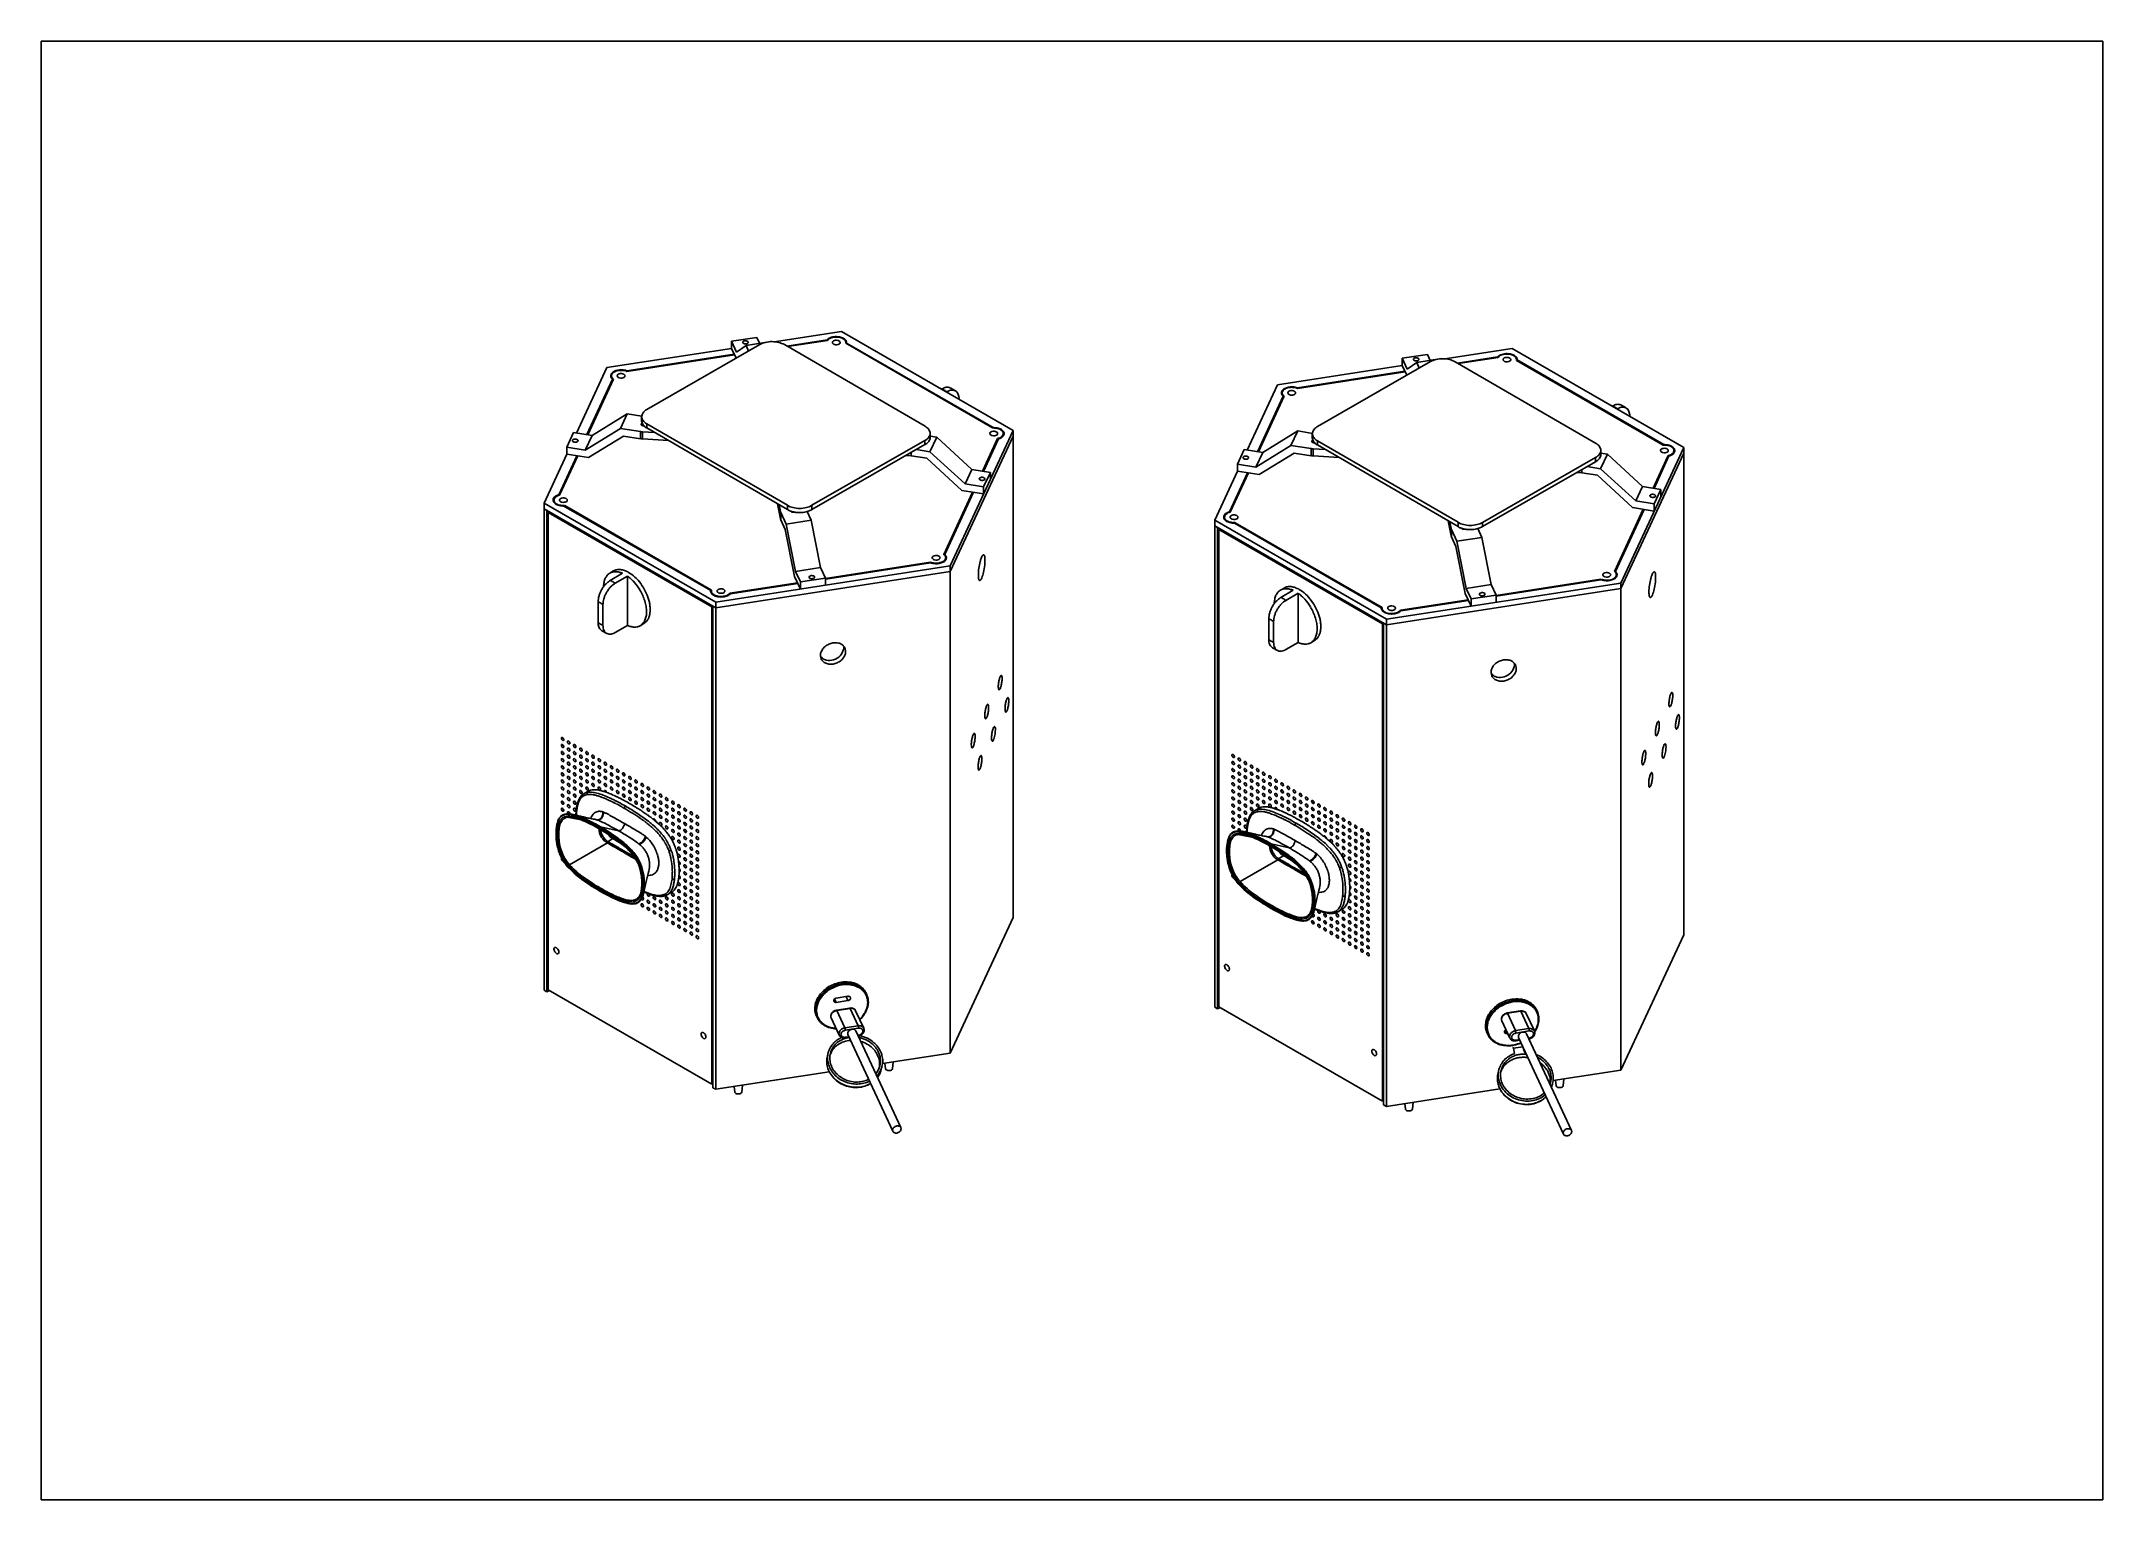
# Model space of a CAD drawing. Header units: millimetres. Extents: x 0 to 1189, y 0 to 841.
import ezdxf

# ---------------------------------------------------------------- set-up
doc = ezdxf.new("R2010")
doc.units = ezdxf.units.MM
doc.header["$LTSCALE"] = 65.395
doc.layers.get('0').update_dxf_attribs({"linetype": 'CONTINUOUS'})
doc.layers.add('AXIS', color=7, linetype='CONTINUOUS')
doc.layers.add('SURFACES', color=7, linetype='CONTINUOUS')

msp = doc.modelspace()

# ---------------------------------------------------------------- linework, layer by layer
at = {"color": 7, "linetype": 'Continuous'}
for p, q in [((0, 0), (0, 841)), ((0, 841), (1189, 841)), ((1189, 0), (1189, 841)), ((414.5, 666.1), (349.3, 628.6)), ((398.2, 668), (412.7, 670.2)), ((398.2, 663.9), (398.2, 668)), ((401, 661.8), (398.2, 668)), ((406.5, 665.6), (421, 667.9)), ((412.7, 670.2), (414.2, 666.9)), ((421, 667.9), (421, 667.7)), ((509.8, 619), (428.6, 666.1)), ((430.1, 665.2), (453.2, 668.8)), ((453.2, 668.5), (453.2, 668.8)), ((464.6, 667.2), (464.5, 667)), ((464.5, 666.5), (464.5, 667)), ((464.5, 667), (549.1, 618.2)), ((337.8, 651), (399.7, 660.5)), ((398.2, 663.9), (400.8, 658.2)), ((401, 661.8), (406.5, 665.6)), ((406.5, 665.6), (408, 662.3)), ((801.3, 656.3), (736.1, 618.8)), ((785, 658.2), (799.5, 660.4)), ((785, 654.1), (785, 658.2)), ((787.8, 652), (785, 658.2)), ((785, 654.1), (787.6, 648.4)), ((787.8, 652), (793.3, 655.8)), ((793.3, 655.8), (807.7, 658.1)), ((793.3, 655.8), (794.8, 652.5)), ((799.5, 660.4), (801, 657)), ((807.7, 658.1), (807.8, 657.9)), ((896.5, 609.2), (815.4, 656.2)), ((816.8, 655.4), (840, 659)), ((840, 658.7), (840, 659)), ((851.3, 657.4), (851.3, 657.2)), ((851.3, 656.7), (851.3, 657.2)), ((851.3, 657.2), (935.8, 608.4)), ((314.6, 614.2), (329.4, 646.2)), ((329.4, 644.8), (329.4, 646.2)), ((337.8, 650.6), (337.8, 651)), ((724.6, 641.1), (786.5, 650.7)), ((519.2, 640.4), (519.5, 640.5)), ((522.1, 638.7), (522.3, 638.9)), ((529.4, 634.7), (529.4, 634.5)), ((701.4, 604.3), (716.2, 636.4)), ((716.2, 635), (716.2, 636.4)), ((724.6, 640.8), (724.6, 641.1)), ((906, 630.5), (906.3, 630.7)), ((346.3, 624.5), (346.3, 622.1)), ((349.2, 620.4), (430.4, 573.4)), ((908.8, 628.9), (909.1, 629.1)), ((916.2, 624.9), (916.2, 624.7)), ((353.8, 615.4), (346.7, 615.8)), ((361.7, 610.8), (346.7, 611.7)), ((349.2, 618), (430.4, 570.9)), ((444.5, 573.4), (509.7, 610.8)), ((444.5, 570.9), (509.7, 608.4)), ((512.7, 614.9), (512.7, 612.5)), ((552.1, 611.7), (543.4, 593)), ((549.1, 618), (549.1, 618.2)), ((733.1, 614.7), (733.1, 612.2)), ((736, 610.6), (817.2, 563.6)), ((736, 608.2), (817.2, 561.1)), ((935.8, 608.1), (935.8, 608.4)), ((298.5, 579.5), (308.9, 602)), ((501.7, 602), (498.9, 602.1)), ((740.6, 605.5), (733.5, 606)), ((748.5, 601), (733.5, 601.9)), ((831.3, 563.5), (896.5, 601)), ((831.3, 561.1), (896.5, 598.5)), ((899.5, 605.1), (899.5, 602.6)), ((938.8, 601.9), (930.2, 583.2)), ((685.3, 569.7), (695.7, 592.2)), ((888.5, 592.1), (885.7, 592.3)), ((290.1, 293.8), (290.1, 571.4)), ((290.1, 571.4), (291.7, 570.5)), ((298.5, 579.2), (298.5, 579.5)), ((386.1, 524.2), (301.5, 573)), ((424.7, 574.2), (426.3, 565.7)), ((425.6, 573.7), (426.3, 569.8)), ((537.7, 580.9), (521.1, 545)), ((924.5, 571), (907.9, 535.2)), ((291.7, 292.9), (291.7, 570.5)), ((293.1, 569.7), (292.4, 569.3)), ((292.4, 569.3), (292.4, 294.1)), ((292.4, 569.3), (386.7, 514.8)), ((429.6, 562.5), (426.5, 569.2)), ((426.5, 565.1), (429.1, 559.5)), ((444.1, 564.8), (441.8, 569.8)), ((676.8, 284), (676.8, 561.6)), ((676.8, 561.6), (678.5, 560.7)), ((678.5, 283.1), (678.5, 560.7)), ((679.9, 559.8), (679.2, 559.4)), ((679.2, 559.4), (679.2, 284.3)), ((679.2, 559.4), (773.5, 505)), ((685.3, 569.4), (685.3, 569.7)), ((772.9, 514.3), (688.3, 563.2)), ((811.5, 564.4), (813.1, 555.9)), ((812.4, 563.9), (813.1, 560)), ((816.4, 552.7), (813.3, 559.4)), ((830.9, 554.9), (828.6, 560)), ((813.3, 555.3), (815.9, 549.7)), ((437.9, 529.2), (435, 535.3)), ((449.5, 537.6), (452.4, 531.4)), ((512.8, 540.3), (452.5, 530.9)), ((521.1, 544.5), (521.1, 545)), ((907.9, 534.7), (907.9, 535.2)), ((335.3, 534.2), (328.2, 530.1)), ((338.1, 532.5), (331.1, 528.5)), ((338.1, 504.2), (338.1, 532.5)), ((386.1, 524), (386.1, 524.2)), ((386.1, 524), (386.1, 524.2)), ((436.3, 528.4), (397.4, 522.4)), ((434.5, 532.3), (437.9, 525.1)), ((722.1, 524.4), (715, 520.3)), ((824.7, 519.4), (821.8, 525.5)), ((836.3, 527.8), (839.2, 521.6)), ((899.6, 530.4), (839.2, 521.1)), ((321.2, 517.7), (321.2, 505.9)), ((324, 504.3), (324, 516.1)), ((387.4, 515.2), (386.7, 514.8)), ((386.7, 239.6), (386.7, 514.8)), ((724.9, 522.7), (717.9, 518.6)), ((724.9, 494.3), (724.9, 522.7)), ((772.9, 514.2), (772.9, 514.3)), ((772.9, 514.2), (772.9, 514.3)), ((823.1, 518.6), (784.2, 512.6)), ((821.3, 522.5), (824.7, 515.3)), ((338.1, 504.2), (331.1, 500.1)), ((708, 507.9), (708, 496.1)), ((710.8, 494.5), (710.8, 506.3)), ((774.2, 505.4), (773.5, 505)), ((773.5, 229.8), (773.5, 505)), ((724.9, 494.3), (717.9, 490.3)), ((313, 407.1), (312.5, 406.8)), ((315.5, 408.5), (313, 407.1)), ((313, 407.1), (313, 407.1)), ((326.1, 407.9), (326.1, 407.9)), ((326.1, 407.9), (326.1, 407.9)), ((307.8, 394.9), (307.2, 395)), ((308.5, 394.7), (307.8, 394.9)), ((308, 393.1), (308, 393.1)), ((309.2, 394.5), (308.5, 394.7)), ((309.8, 394.4), (309.2, 394.5)), ((310.5, 394.2), (309.8, 394.4)), ((311.1, 394.1), (310.5, 394.2)), ((311.6, 394), (311.1, 394.1)), ((312.2, 393.8), (311.6, 394)), ((314, 393.4), (314.8, 393.3)), ((349.8, 394.8), (349.9, 394.7)), ((349.8, 394.8), (349.9, 394.7)), ((352.7, 392.6), (352.8, 392.5)), ((352.8, 392.5), (352.8, 392.5)), ((699.8, 397.3), (699.3, 397)), ((702.3, 398.7), (699.8, 397.3)), ((699.8, 397.3), (699.8, 397.3)), ((712.9, 398.1), (712.9, 398.1)), ((712.9, 398.1), (712.9, 398.1)), ((329.6, 381.2), (334.7, 378.3)), ((694.6, 385.1), (694, 385.2)), ((695.3, 384.9), (694.6, 385.1)), ((694.8, 383.3), (694.8, 383.3)), ((696, 384.7), (695.3, 384.9)), ((696.6, 384.6), (696, 384.7)), ((697.2, 384.4), (696.6, 384.6)), ((697.9, 384.3), (697.2, 384.4)), ((698.4, 384.1), (697.9, 384.3)), ((699, 384), (698.4, 384.1)), ((700.8, 383.6), (701.6, 383.4)), ((736.5, 385), (736.7, 384.9)), ((736.5, 385), (736.7, 384.9)), ((739.5, 382.8), (739.6, 382.6)), ((739.5, 382.7), (739.6, 382.6)), ((716.4, 371.4), (721.5, 368.5)), ((367.6, 368.2), (367.6, 368.1)), ((367.6, 368.2), (367.6, 368.1)), ((367.8, 360), (367.8, 359.9)), ((367.8, 360), (367.8, 359.9)), ((367.9, 364.1), (367.9, 364)), ((367.9, 364.1), (367.9, 364)), ((754.4, 358.3), (754.4, 358.3)), ((754.4, 358.3), (754.4, 358.3)), ((346, 350.9), (346, 350.9)), ((347.5, 350.4), (348.2, 350.2)), ((348.2, 350.2), (349.4, 349.7)), ((349.4, 349.7), (350.6, 349.2)), ((357.4, 347.9), (358.2, 347.9)), ((358.2, 347.9), (358.7, 348)), ((358.7, 348), (358.7, 348)), ((361.1, 348.8), (363.6, 350.3)), ((754.6, 350.2), (754.5, 350.1)), ((754.6, 350.2), (754.5, 350.1)), ((754.7, 354.3), (754.7, 354.1)), ((754.7, 354.3), (754.7, 354.1)), ((732.8, 341.1), (732.8, 341.1)), ((734.3, 340.6), (734.9, 340.3)), ((734.9, 340.3), (736.2, 339.8)), ((736.2, 339.8), (737.4, 339.4)), ((744.2, 338.1), (745, 338.1)), ((745, 338.1), (745.5, 338.2)), ((745.5, 338.2), (745.5, 338.2)), ((747.9, 339), (750.4, 340.5)), ((290.1, 293.8), (291.7, 292.9)), ((293.1, 293.7), (291.7, 292.9)), ((386.7, 239.6), (292.4, 294.1)), ((465.3, 290.3), (458.5, 289.2)), ((458.5, 286.8), (465.3, 287.8)), ((455.6, 277.8), (460.3, 267.8)), ((458.6, 282.3), (466.4, 283.5)), ((469.7, 282), (474.4, 271.9)), ((676.8, 284), (678.5, 283.1)), ((679.9, 283.9), (678.5, 283.1)), ((773.5, 229.8), (679.2, 284.3)), ((842.4, 276.2), (847.1, 266.1)), ((845.4, 280.7), (853.2, 281.9)), ((856.5, 280.3), (861.2, 270.3)), ((463.6, 266.2), (466.1, 266.6)), ((471.2, 267.4), (471.3, 267.4)), ((845.8, 268.9), (845.3, 268.8)), ((850.4, 264.6), (852.9, 265)), ((858, 265.7), (858.1, 265.8)), ((849.8, 257.3), (849.1, 260.3)), ((854.6, 261.1), (855.4, 258.2)), ((387.4, 240.1), (386.7, 239.6)), ((774.2, 230.2), (773.5, 229.8)), ((0, 0), (1189, 0))]:
    msp.add_line(p, q, dxfattribs=at)
at = {"color": 9, "linetype": 'Continuous'}
for p, q in [((349.2, 620.4), (349.2, 618)), ((509.7, 610.8), (509.7, 608.4)), ((736, 610.6), (736, 608.2)), ((896.5, 601), (896.5, 598.5)), ((430.4, 573.4), (430.4, 570.9)), ((444.5, 573.4), (444.5, 570.9)), ((426.5, 565.1), (426.5, 569.2)), ((813.3, 555.3), (813.3, 559.4)), ((817.2, 563.6), (817.2, 561.1)), ((831.3, 563.5), (831.3, 561.1)), ((324.9, 404.5), (324.8, 404.5)), ((324.9, 404.5), (324.8, 404.5)), ((303.3, 393.5), (311.5, 392)), ((314, 393.4), (320.6, 392)), ((326.4, 403.8), (326.2, 403.9)), ((326.4, 403.8), (326.2, 403.9)), ((329.9, 402.1), (329.9, 402.2)), ((329.9, 402.1), (329.9, 402.2)), ((332.1, 401), (331.9, 401.2)), ((332.1, 401), (331.9, 401.2)), ((334.3, 401.4), (334.1, 401.6)), ((334.3, 401.4), (334.1, 401.6)), ((335.8, 400.6), (335.5, 400.8)), ((335.8, 400.6), (335.5, 400.8)), ((711.7, 394.6), (711.6, 394.7)), ((711.7, 394.6), (711.6, 394.7)), ((713.2, 394), (713, 394.1)), ((713.2, 394), (713, 394.1)), ((322.5, 388.1), (332.9, 385.8)), ((329.6, 381.2), (326.9, 379.5)), ((329.6, 381.2), (330.3, 381.5)), ((347.6, 391.3), (347.5, 391.4)), ((347.6, 391.3), (347.5, 391.4)), ((354.7, 387.3), (354.7, 387.3)), ((354.7, 387.3), (354.7, 387.3)), ((356.1, 385.9), (356.1, 385.9)), ((356.1, 385.9), (356.1, 385.9)), ((357.3, 384.6), (357.3, 384.6)), ((357.3, 384.6), (357.3, 384.6)), ((690.1, 383.6), (698.3, 382.1)), ((700.8, 383.6), (707.4, 382.2)), ((716.7, 392.3), (716.7, 392.3)), ((716.7, 392.3), (716.7, 392.3)), ((718.9, 391.2), (718.6, 391.3)), ((718.9, 391.2), (718.6, 391.3)), ((721.1, 391.6), (720.9, 391.7)), ((721.1, 391.6), (720.9, 391.7)), ((722.6, 390.8), (722.3, 390.9)), ((722.6, 390.8), (722.3, 390.9)), ((734.4, 381.5), (734.3, 381.6)), ((734.4, 381.5), (734.3, 381.6)), ((304.6, 366.2), (326.6, 378.7)), ((326.6, 378.7), (326.8, 378.6)), ((335.2, 373.7), (336.7, 372.9)), ((335.6, 374.4), (338.7, 372.6)), ((336.7, 372.9), (337, 372.7)), ((337, 372.7), (338.7, 371.7)), ((338.7, 372.6), (340.6, 371.6)), ((338.7, 371.7), (340.2, 370.8)), ((340.2, 370.8), (340.2, 370.8)), ((340.2, 370.8), (342.1, 369.7)), ((340.6, 371.6), (342, 370.8)), ((342.1, 369.7), (342.3, 369.6)), ((342.1, 369.7), (342.3, 369.6)), ((342.3, 369.6), (343, 369.2)), ((691.4, 356.4), (713.3, 368.9)), ((709.3, 378.2), (719.7, 376)), ((713.3, 368.9), (713.6, 368.8)), ((716.4, 371.3), (713.7, 369.7)), ((716.4, 371.4), (717.1, 371.7)), ((741.5, 377.5), (741.5, 377.5)), ((741.5, 377.5), (741.5, 377.5)), ((742.9, 376.1), (742.9, 376.1)), ((742.9, 376.1), (742.9, 376.1)), ((744.1, 374.8), (744.1, 374.8)), ((744.1, 374.8), (744.1, 374.8)), ((722, 363.9), (723.5, 363)), ((722.4, 364.6), (725.5, 362.8)), ((723.5, 363), (723.8, 362.8)), ((723.8, 362.8), (725.5, 361.8)), ((725.5, 362.8), (727.4, 361.7)), ((725.5, 361.8), (727, 361)), ((727, 361), (727, 361)), ((727, 361), (728.9, 359.9)), ((727.4, 361.7), (728.8, 360.9)), ((728.9, 359.9), (729.1, 359.8)), ((728.9, 359.9), (729.1, 359.8)), ((729.1, 359.8), (729.8, 359.4)), ((322.3, 351.1), (322.2, 351.1)), ((322.3, 351.1), (322.2, 351.1)), ((347.6, 350.8), (347.6, 350.8)), ((347.6, 350.8), (347.6, 350.8)), ((361.1, 348.8), (361.1, 348.9)), ((709.1, 341.2), (709, 341.3)), ((709.1, 341.2), (709, 341.3)), ((734.4, 340.9), (734.4, 340.9)), ((734.4, 340.9), (734.4, 340.9)), ((747.9, 339), (747.9, 339)), ((458.5, 286.8), (457.6, 288.8)), ((465.3, 287.8), (464.2, 290.1)), ((458.8, 282.2), (466.5, 283.3)), ((458.8, 282.2), (463.5, 272.1)), ((466.5, 283.3), (471.2, 273.3)), ((845.6, 280.5), (853.3, 281.7)), ((845.6, 280.5), (850.3, 270.5)), ((853.3, 281.7), (858, 271.7)), ((471.2, 273.3), (463.5, 272.1)), ((845.3, 268.8), (844.4, 270.8)), ((858, 271.7), (850.3, 270.5)), ((854.6, 261.1), (849.1, 260.3))]:
    msp.add_line(p, q, dxfattribs=at)
at = {"color": 7, "linetype": 'Continuous'}
for points in [[(310.4, 404.4), (310.1, 403.9), (309.8, 403.2), (309.6, 402.6), (309.3, 401.9), (309.1, 401.1), (309, 400.3), (308.8, 399.5), (308.7, 398.6), (308.6, 397.7)], [(311, 405.4), (310.7, 404.9), (310.4, 404.4)], [(312.5, 406.8), (312.1, 406.5), (311.7, 406.2), (311.4, 405.8), (311, 405.4)], [(307.2, 395), (307, 395.1), (306, 395.3), (305.2, 395.4), (304.4, 395.5), (303.7, 395.5), (303.1, 395.5), (302.5, 395.4), (301.9, 395.3), (301.4, 395.1), (300.9, 394.9), (300.5, 394.7), (300.1, 394.4), (299.7, 394.1), (299.4, 393.7), (299, 393.3), (298.7, 392.9), (298.4, 392.4), (298.1, 391.8), (297.9, 391.2), (297.7, 390.4), (297.4, 389.6), (297.3, 388.8), (297.1, 387.8), (297, 386.7), (296.9, 385.4), (296.9, 384.1), (296.9, 382.8), (297, 381.5), (297.1, 380.3), (297.3, 379.1), (297.4, 378), (297.6, 377), (297.9, 376), (298.1, 375.1), (298.4, 374.2), (298.7, 373.3), (299, 372.5), (299.3, 371.8), (299.7, 371), (300, 370.3), (300.4, 369.5), (300.9, 368.8), (301.3, 368.1), (301.8, 367.3), (302.4, 366.6), (303, 365.8), (303.6, 365), (304.4, 364.2), (305.2, 363.4), (306, 362.6), (307, 361.7), (308, 360.8), (309.1, 359.8), (310.4, 358.8), (311.8, 357.7), (313.4, 356.6), (315.3, 355.3), (317.4, 353.9), (319.8, 352.5), (322.2, 351)], [(308, 393.1), (308.6, 393), (309.4, 392.7), (310.4, 392.4), (311.4, 392), (312.6, 391.5), (313.8, 391), (315.2, 390.3), (316.7, 389.6), (318.5, 388.7), (320.4, 387.6), (322.4, 386.5)], [(308.6, 397.7), (308.5, 396.6), (308.4, 395.4), (308.4, 394.7)], [(314, 393.4), (313.5, 393.5), (313.2, 393.6), (313, 393.7), (312.7, 393.7), (312.5, 393.8), (312.2, 393.8)], [(319.6, 392.3), (319.2, 392.4), (318.4, 392.5), (317.6, 392.7), (316.9, 392.8), (316.2, 393), (315.5, 393.1), (314.8, 393.3)], [(697.2, 394.6), (696.9, 394), (696.6, 393.4), (696.4, 392.8), (696.1, 392.1), (695.9, 391.3), (695.8, 390.5), (695.6, 389.6), (695.5, 388.7), (695.4, 387.9)], [(697.8, 395.6), (697.5, 395.1), (697.2, 394.6)], [(699.3, 397), (698.9, 396.7), (698.5, 396.4), (698.2, 396), (697.8, 395.6)], [(322.4, 386.5), (324.6, 385.2), (326.6, 383.9), (328.5, 382.7), (330.1, 381.7), (331.4, 380.7), (332.7, 379.8), (333.9, 378.9), (334.9, 378.1), (335.9, 377.3), (336.8, 376.5), (337.6, 375.8), (338.4, 375), (339.1, 374.3), (339.7, 373.6), (340.4, 372.9), (340.9, 372.2), (341.5, 371.5), (342, 370.8), (342.4, 370.1), (342.8, 369.5), (343.2, 368.8), (343.6, 368.2), (343.9, 367.5), (344.2, 366.8), (344.5, 366.1), (344.8, 365.4), (345.1, 364.6), (345.3, 363.9), (345.5, 363.1), (345.7, 362.2), (345.9, 361.3), (346.1, 360.4), (346.2, 359.4), (346.3, 358.4), (346.4, 357.3), (346.4, 356.2), (346.4, 355.1), (346.4, 354.1), (346.3, 353.1), (346.2, 352.2), (346.1, 351.4), (346, 350.9)], [(694, 385.2), (693.7, 385.3), (692.8, 385.5), (692, 385.6), (691.2, 385.7), (690.5, 385.7), (689.9, 385.6), (689.2, 385.6), (688.7, 385.4), (688.2, 385.3), (687.7, 385.1), (687.3, 384.8), (686.9, 384.6), (686.5, 384.2), (686.2, 383.9), (685.8, 383.5), (685.5, 383), (685.2, 382.5), (684.9, 382), (684.7, 381.3), (684.4, 380.6), (684.2, 379.8), (684.1, 378.9), (683.9, 378), (683.8, 376.9), (683.7, 375.6), (683.7, 374.3), (683.7, 372.9), (683.8, 371.7), (683.9, 370.4), (684.1, 369.2), (684.2, 368.2), (684.4, 367.1), (684.7, 366.2), (684.9, 365.2), (685.2, 364.4), (685.5, 363.5), (685.8, 362.7), (686.1, 361.9), (686.4, 361.2), (686.8, 360.4), (687.2, 359.7), (687.7, 359), (688.1, 358.2), (688.6, 357.5), (689.2, 356.8), (689.8, 356), (690.4, 355.2), (691.2, 354.4), (691.9, 353.6), (692.8, 352.7), (693.7, 351.9), (694.8, 350.9), (695.9, 350), (697.2, 349), (698.6, 347.9), (700.2, 346.7), (702.1, 345.5), (704.2, 344.1), (706.6, 342.7), (709, 341.2)], [(694.8, 383.3), (695.4, 383.1), (696.2, 382.9), (697.2, 382.5), (698.2, 382.2), (699.4, 381.7), (700.6, 381.1), (702, 380.5), (703.5, 379.7), (705.3, 378.8), (707.2, 377.8), (709.2, 376.7)], [(695.4, 387.9), (695.3, 386.8), (695.2, 385.5), (695.2, 384.9)], [(700.8, 383.6), (700.3, 383.7), (700, 383.8), (699.8, 383.8), (699.5, 383.9), (699.3, 383.9), (699, 384)], [(706.4, 382.5), (706, 382.6), (705.2, 382.7), (704.4, 382.9), (703.7, 383), (703, 383.2), (702.3, 383.3), (701.6, 383.4)], [(709.2, 376.7), (711.4, 375.4), (713.4, 374.1), (715.3, 372.9), (716.9, 371.9), (718.2, 370.9), (719.5, 370), (720.7, 369.1), (721.7, 368.3), (722.7, 367.5), (723.6, 366.7), (724.4, 365.9), (725.2, 365.2), (725.9, 364.5), (726.5, 363.7), (727.2, 363), (727.7, 362.3), (728.3, 361.7), (728.7, 361), (729.2, 360.3), (729.6, 359.7), (730, 359), (730.4, 358.3), (730.7, 357.7), (731, 357), (731.3, 356.3), (731.6, 355.6), (731.9, 354.8), (732.1, 354), (732.3, 353.2), (732.5, 352.4), (732.7, 351.5), (732.9, 350.6), (733, 349.6), (733.1, 348.5), (733.2, 347.5), (733.2, 346.4), (733.2, 345.3), (733.2, 344.2), (733.1, 343.2), (733, 342.4), (732.9, 341.6), (732.8, 341.1)], [(347.3, 349.5), (347.7, 351.3), (348.1, 353.1), (348.6, 354.8), (348.9, 356.5), (349.3, 358.1), (349.7, 359.6), (350, 361.1), (350.4, 362.5), (350.7, 363.6)], [(322.2, 351), (324.7, 349.6), (327, 348.4), (329.1, 347.3), (330.9, 346.5), (332.5, 345.8), (333.9, 345.2), (335.2, 344.7), (336.3, 344.3), (337.4, 344.1), (338.3, 343.8), (339.2, 343.7), (339.9, 343.6), (340.7, 343.5), (341.3, 343.6), (342, 343.6), (342.5, 343.7), (343, 343.8), (343.5, 344), (344, 344.2), (344.4, 344.5), (344.8, 344.7), (345.1, 345.1), (345.5, 345.4), (345.8, 345.8), (346.1, 346.3), (346.4, 346.8), (346.7, 347.4), (346.9, 348), (347.1, 348.7), (347.3, 349.5)], [(350.6, 349.2), (351.8, 348.8), (352.8, 348.5), (353.9, 348.3), (354.9, 348.1), (355.8, 348), (356.6, 347.9), (357.4, 347.9)], [(358.7, 348), (359.1, 348.1), (359.5, 348.2), (359.9, 348.3), (360.2, 348.4), (360.6, 348.6), (361, 348.8), (361.1, 348.8)], [(734.1, 339.6), (734.5, 341.4), (734.9, 343.3), (735.3, 345), (735.7, 346.7), (736.1, 348.3), (736.5, 349.8), (736.8, 351.3), (737.2, 352.7), (737.5, 353.8)], [(709, 341.2), (711.5, 339.8), (713.8, 338.6), (715.9, 337.5), (717.7, 336.6), (719.3, 335.9), (720.7, 335.4), (722, 334.9), (723.1, 334.5), (724.1, 334.2), (725.1, 334), (725.9, 333.9), (726.7, 333.8), (727.5, 333.7), (728.1, 333.7), (728.8, 333.8), (729.3, 333.9), (729.8, 334), (730.3, 334.2), (730.8, 334.4), (731.2, 334.6), (731.6, 334.9), (731.9, 335.2), (732.3, 335.6), (732.6, 336), (732.9, 336.5), (733.2, 337), (733.4, 337.6), (733.7, 338.2), (733.9, 338.9), (734.1, 339.6)], [(737.4, 339.4), (738.5, 339), (739.6, 338.7), (740.7, 338.5), (741.7, 338.3), (742.6, 338.1), (743.4, 338.1), (744.2, 338.1)], [(745.5, 338.2), (745.9, 338.3), (746.3, 338.4), (746.7, 338.5), (747, 338.6), (747.4, 338.8), (747.7, 338.9), (747.9, 339)]]:
    msp.add_lwpolyline(points, dxfattribs=at)
for centre, radius, start, end in [((462.5, 667.2), 2.01, 1.613, 4.6851), ((462.6, 667.2), 2, 359.9259, 1.6107), ((849.3, 657.4), 2.01, 1.613, 4.6851), ((849.3, 657.4), 2, 359.9259, 1.6107), ((352, 623.5), 6.04, 224.149, 224.8375), ((549.3, 607.9), 10.3, 88.196, 91.602), ((553.3, 614.8), 2.01, 359.9553, 1.8893), ((553.3, 614.8), 2.03, 350.5851, 359.9268), ((738.7, 613.6), 6.04, 224.149, 224.8375), ((936.1, 598.1), 10.3, 88.196, 91.602), ((940.1, 605), 2.03, 350.5851, 359.9268), ((940.1, 605), 2.01, 359.9553, 1.8893), ((297.2, 576.4), 2.03, 170.5851, 179.9268), ((297.2, 576.4), 2.01, 179.9553, 181.8514), ((300.7, 571.9), 7.91, 106.2371, 110.2979), ((436.4, 581.9), 12.6, 248.808, 251.0833), ((432.9, 570.3), 0.612, 204.9266, 209.1427), ((436.7, 582.8), 13.5, 251.0897, 254.0322), ((437.2, 584.9), 15.6, 258.8204, 259.4088), ((437.3, 585.2), 16, 259.4123, 261.123), ((437.4, 585.6), 16.4, 261.124, 263.3666), ((684, 566.6), 2.03, 170.5851, 179.9268), ((684, 566.6), 2.01, 179.9553, 181.8514), ((687.5, 562.1), 7.91, 106.2371, 110.2979), ((823.2, 572.1), 12.6, 248.808, 251.0833), ((819.7, 560.5), 0.612, 204.9266, 209.1427), ((823.5, 573), 13.5, 251.0897, 254.0322), ((824, 575.1), 15.6, 258.8204, 259.4088), ((824.1, 575.4), 16, 259.4123, 261.123), ((824.2, 575.8), 16.4, 261.124, 263.3666), ((319.2, 509.1), 30.3, 30.5771, 30.7819), ((388.1, 524), 1.99, 179.9348, 181.1371), ((388.1, 524), 2.08, 183.7815, 195.1169), ((388.1, 524), 2.01, 181.1387, 183.7039), ((388.3, 524), 2.26, 195.1439, 204.2469), ((390.3, 525.9), 5.03, 233.2732, 238.7116), ((706, 499.2), 30.3, 30.5771, 30.7819), ((774.9, 514.2), 1.99, 179.9348, 181.1371), ((774.9, 514.2), 2.01, 181.1387, 183.7039), ((774.9, 514.2), 2.08, 183.7815, 195.1169), ((775.1, 514.2), 2.26, 195.1439, 204.2469), ((777.1, 516.1), 5.03, 233.2732, 238.7116), ((450, 485.2), 0.507, 347.7382, 0.0539), ((836.8, 475.4), 0.507, 347.7382, 0.0539), ((316.9, 384.6), 25, 74.1794, 76.5794), ((315.8, 380.6), 29.1, 73.1643, 74.2323), ((315, 377.9), 32, 72.1755, 73.1729), ((313.6, 373.7), 36.4, 70.3327, 72.1727), ((312, 369.2), 41.2, 70.0299, 70.3723), ((311.3, 367.2), 43.3, 69.5411, 69.9397), ((305.6, 352.8), 58.8, 67.0292, 67.2899), ((304.5, 350.3), 61.5, 66.6074, 67.028), ((303.4, 347.7), 64.3, 66.3527, 66.6086), ((301.9, 344.3), 68, 65.6577, 66.3507), ((292.1, 323.3), 91.3, 63.9458, 64.158), ((266.9, 275.5), 145.3, 58.4392, 60.0042), ((282.8, 300.5), 115.6, 55.7718, 56.6257), ((290.1, 311.3), 102.6, 54.4512, 55.7686), ((297, 321), 90.7, 53.783, 54.3323), ((299.3, 324.1), 86.9, 53.4729, 53.7813), ((300.5, 325.7), 84.9, 53.3121, 53.4723), ((303.5, 329.9), 79.7, 51.932, 53.3194), ((308.4, 336.1), 71.7, 51.3608, 51.749), ((703.7, 374.8), 25, 74.1794, 76.5794), ((702.6, 370.8), 29.1, 73.1643, 74.2323), ((701.7, 368.1), 32, 72.1755, 73.1729), ((700.4, 363.8), 36.4, 70.3327, 72.1727), ((698.8, 359.3), 41.2, 70.0299, 70.3723), ((698.1, 357.4), 43.3, 69.5411, 69.9397), ((692.4, 342.9), 58.8, 67.0292, 67.2899), ((691.3, 340.5), 61.5, 66.6074, 67.028), ((690.2, 337.9), 64.3, 66.3527, 66.6086), ((688.7, 334.5), 68, 65.6577, 66.3507), ((678.9, 313.5), 91.3, 63.9458, 64.158), ((310.2, 338.3), 69, 50.7958, 51.362), ((312.1, 340.7), 65.8, 50.2133, 50.7958), ((313.3, 342.1), 64, 50.0792, 50.2112), ((314.2, 343.2), 62.6, 49.6107, 50.0805), ((316.5, 345.8), 59.1, 48.3595, 49.6141), ((319.4, 349.1), 54.8, 47.6819, 48.3474), ((321.6, 351.5), 51.5, 46.2925, 47.6846), ((323.7, 353.8), 48.4, 46.0509, 46.2765), ((324.4, 354.5), 47.4, 45.5333, 46.0518), ((326.2, 356.3), 44.9, 43.3805, 45.5409), ((328.1, 358.2), 42.2, 43.143, 43.3538), ((329.4, 359.4), 40.4, 40.9329, 43.1513), ((336.1, 364.8), 31.8, 33.8365, 35.541), ((336.6, 365.1), 31.2, 32.9818, 33.8336), ((653.7, 265.7), 145.3, 58.4392, 60.0042), ((669.6, 290.7), 115.6, 55.7718, 56.6257), ((676.9, 301.5), 102.6, 54.4512, 55.7686), ((683.8, 311.2), 90.7, 53.783, 54.3323), ((686.1, 314.3), 86.9, 53.4729, 53.7813), ((687.2, 315.9), 84.9, 53.3121, 53.4723), ((690.3, 320), 79.7, 51.932, 53.3194), ((695.2, 326.3), 71.7, 51.3608, 51.749), ((697, 328.5), 69, 50.7958, 51.362), ((698.9, 330.9), 65.8, 50.2133, 50.7958), ((700.1, 332.3), 64, 50.0792, 50.2112), ((701, 333.4), 62.6, 49.6107, 50.0805), ((703.3, 336), 59.1, 48.3595, 49.6141), ((338.3, 366.1), 29.2, 26.3457, 27.8425), ((336.6, 365.5), 31, 18.1894, 19.054), ((332.9, 364.5), 34.9, 12.6335, 13.1309), ((706.2, 339.3), 54.8, 47.6819, 48.3474), ((708.4, 341.7), 51.5, 46.2925, 47.6846), ((710.5, 343.9), 48.4, 46.0509, 46.2765), ((711.2, 344.7), 47.4, 45.5333, 46.0518), ((713, 346.5), 44.9, 43.3805, 45.5409), ((714.9, 348.3), 42.2, 43.143, 43.3538), ((716.2, 349.5), 40.4, 40.9329, 43.1513), ((722.9, 355), 31.8, 33.8365, 35.541), ((723.4, 355.3), 31.2, 32.9818, 33.8336), ((725, 356.3), 29.2, 26.3457, 27.8425), ((345.4, 361.2), 22.4, 347.8459, 350.5982), ((325.6, 363.3), 42.2, 6.6733, 7.0418), ((338.3, 362.2), 29.6, 351.9362, 354.3741), ((342.3, 361.7), 25.5, 350.5872, 351.8974), ((335.2, 362.5), 32.7, 354.365, 355.4595), ((327.4, 363), 40.5, 357.7927, 358.8657), ((330.9, 362.8), 37, 355.581, 357.7994), ((323.2, 363), 44.7, 359.9064, 1.1857), ((324.8, 363), 43.1, 358.8652, 359.9114), ((723.4, 355.7), 31, 18.1894, 19.054), ((719.7, 354.7), 34.9, 12.6335, 13.1309), ((712.4, 353.4), 42.2, 6.6733, 7.0418), ((360.7, 355.3), 5.75, 299.9993, 305.5036), ((349.2, 360.3), 18.5, 344.8128, 347.7998), ((736, 350.5), 18.5, 344.8128, 347.7998), ((732.1, 351.3), 22.4, 347.8459, 350.5982), ((725.1, 352.4), 29.6, 351.9362, 354.3741), ((729.1, 351.8), 25.5, 350.5872, 351.8974), ((722, 352.7), 32.7, 354.365, 355.4595), ((714.2, 353.2), 40.5, 357.7927, 358.8657), ((717.7, 353), 37, 355.581, 357.7994), ((710, 353.2), 44.7, 359.9064, 1.1857), ((711.6, 353.2), 43.1, 358.8652, 359.9114), ((747.5, 345.4), 5.75, 299.9993, 305.5036), ((468.3, 251.7), 15.1, 103.1144, 108.0472), ((854.9, 242.2), 16, 108.4369, 109.8572), ((855.2, 240.3), 17.8, 87.412, 89.5722), ((859.5, 243.2), 11.3, 340.9812, 345.7142), ((859.1, 241.3), 12.5, 342.8042, 345.7178)]:
    msp.add_arc(centre, radius, start, end, dxfattribs=at)
at = {"color": 9, "linetype": 'Continuous'}
for centre, radius, start, end in [((316.3, 400.4), 6.52, 141.1701, 142.0255), ((315.9, 402.1), 5.78, 119.1568, 119.4736), ((315.9, 402.1), 5.78, 119.4736, 119.8874), ((313.5, 379.8), 28.5, 73.7535, 74.1529), ((310, 369.5), 38, 70.3691, 71.3787), ((302.9, 351), 57.8, 66.8323, 67.6399), ((292.9, 328.8), 83.6, 64.6063, 64.7772), ((288.4, 319.3), 94.1, 63.2595, 64.5755), ((322.2, 391.8), 5.22, 132.7257, 137.7819), ((322.1, 392), 5.03, 127.5498, 132.7177), ((300.8, 346.1), 63.1, 66.2251, 66.8359), ((295.6, 334.6), 75.8, 64.6456, 66.0341), ((290.9, 324.6), 86.8, 64.0041, 64.6536), ((287.4, 317.4), 94.8, 63.3792, 64.0039), ((280.3, 303.3), 110.6, 62.2079, 63.3201), ((281, 304.7), 110.4, 62.3996, 63.2556), ((273.6, 290.6), 125, 61.2999, 62.067), ((278.1, 299.1), 116.8, 62.1289, 62.4024), ((274.8, 292.9), 123.8, 61.3873, 62.1242), ((265.9, 276.8), 140.8, 60.3021, 61.2855), ((268.7, 281.7), 136.5, 60.6866, 61.2764), ((260.1, 266.4), 152.6, 60.0257, 60.3067), ((261.8, 269.4), 150.7, 60.0234, 60.5794), ((291.8, 315.8), 94, 54.4722, 54.9305), ((703.1, 390.6), 6.52, 141.1701, 142.0255), ((702.7, 392.3), 5.78, 119.1568, 119.4736), ((702.7, 392.3), 5.78, 119.4736, 119.8874), ((700.3, 370), 28.5, 73.7535, 74.1529), ((696.8, 359.6), 38, 70.3691, 71.3787), ((689.7, 341.2), 57.8, 66.8323, 67.6399), ((687.6, 336.3), 63.1, 66.2251, 66.8359), ((682.4, 324.8), 75.8, 64.6456, 66.0341), ((677.7, 314.8), 86.8, 64.0041, 64.6536), ((679.7, 319), 83.6, 64.6063, 64.7772), ((675.2, 309.5), 94.1, 63.2595, 64.5755), ((674.2, 307.6), 94.8, 63.3792, 64.0039), ((667.8, 294.9), 110.4, 62.3996, 63.2556), ((664.9, 289.3), 116.8, 62.1289, 62.4024), ((661.6, 283.1), 123.8, 61.3873, 62.1242), ((327.4, 386.6), 5.64, 177.5987, 180.0245), ((321.5, 389.1), 2.5, 275.6675, 283.3136), ((294.1, 319), 90, 53.9913, 54.4721), ((295.9, 321.4), 87, 53.5794, 53.9906), ((299.8, 326.7), 80.5, 52.0308, 53.4961), ((303.8, 331.8), 74, 51.8668, 52.0201), ((307.3, 336.3), 68.3, 50.7187, 51.8834), ((310.6, 340.3), 63, 50.0638, 50.7163), ((317.1, 347.9), 54.5, 47.5364, 48.8169), ((318.9, 349.9), 51.8, 46.4416, 47.537), ((319.8, 350.8), 50.5, 46.253, 46.4376), ((322, 353.1), 47.3, 44.8504, 46.2347), ((324.2, 355.4), 44.1, 43.7712, 44.8502), ((325.4, 356.5), 42.5, 43.3934, 43.7466), ((326.9, 357.9), 40.5, 41.8648, 43.406), ((328, 358.9), 38.9, 41.3339, 41.8614), ((328.5, 359.4), 38.3, 41.0205, 41.255), ((333.6, 363.4), 31.8, 34.3638, 35.0857), ((333.9, 363.6), 31.4, 33.2763, 34.3646), ((709, 382), 5.22, 132.7257, 137.7819), ((708.9, 382.1), 5.03, 127.5498, 132.7177), ((667.1, 293.5), 110.6, 62.2079, 63.3201), ((660.4, 280.8), 125, 61.2999, 62.067), ((652.7, 266.9), 140.8, 60.3021, 61.2855), ((655.5, 271.9), 136.5, 60.6866, 61.2764), ((646.9, 256.6), 152.6, 60.0257, 60.3067), ((648.5, 259.5), 150.7, 60.0234, 60.5794), ((678.6, 305.9), 94, 54.4722, 54.9305), ((680.9, 309.2), 90, 53.9913, 54.4721), ((682.7, 311.6), 87, 53.5794, 53.9906), ((686.6, 316.8), 80.5, 52.0308, 53.4961), ((238.3, 226.3), 176, 59.9268, 60.0449), ((231.6, 212.5), 192.3, 60.1137, 60.2923), ((335.6, 365.8), 20.7, 16.2313, 16.5914), ((336.3, 366.1), 20, 14.1544, 16.2421), ((334.7, 364), 29.2, 32.2926, 33.0014), ((334.9, 364.2), 28.9, 31.9009, 32.2921), ((335.2, 364.4), 28.5, 30.846, 31.9025), ((335.7, 364.7), 27.9, 29.807, 30.8454), ((335.8, 364.7), 27.8, 27.7013, 29.8057), ((335.5, 364.6), 29.6, 27.623, 27.9588), ((335.5, 364.6), 29.5, 26.7237, 27.6233), ((335.7, 364.7), 29.3, 25.7122, 26.724), ((334.3, 364.1), 30.8, 18.1899, 20.0087), ((328.9, 362.7), 36.4, 10.5017, 12.1157), ((327.6, 362.5), 37.8, 9.7018, 10.5063), ((326.6, 362.3), 38.8, 8.8657, 9.7016), ((714.2, 376.8), 5.64, 177.5987, 180.0245), ((708.3, 379.3), 2.5, 275.6675, 283.3136), ((625.1, 216.5), 176, 59.9268, 60.0449), ((618.4, 202.7), 192.3, 60.1137, 60.2923), ((690.6, 322), 74, 51.8668, 52.0201), ((694.1, 326.4), 68.3, 50.7187, 51.8834), ((697.4, 330.5), 63, 50.0638, 50.7163), ((703.9, 338.1), 54.5, 47.5364, 48.8169), ((705.7, 340.1), 51.8, 46.4416, 47.537), ((706.6, 341), 50.5, 46.253, 46.4376), ((708.7, 343.3), 47.3, 44.8504, 46.2347), ((711, 345.5), 44.1, 43.7712, 44.8502), ((712.2, 346.7), 42.5, 43.3934, 43.7466), ((713.7, 348.1), 40.5, 41.8648, 43.406), ((714.8, 349.1), 38.9, 41.3339, 41.8614), ((715.3, 349.5), 38.3, 41.0205, 41.255), ((721.5, 354.2), 29.2, 32.2926, 33.0014), ((721.7, 354.4), 28.9, 31.9009, 32.2921), ((722, 354.6), 28.5, 30.846, 31.9025), ((720.4, 353.6), 31.8, 34.3638, 35.0857), ((722.5, 354.9), 27.9, 29.807, 30.8454), ((720.7, 353.7), 31.4, 33.2763, 34.3646), ((722.6, 354.9), 27.8, 27.7013, 29.8057), ((722.3, 354.7), 29.6, 27.623, 27.9588), ((350.4, 365.4), 5.46, 320.9829, 321.5176), ((350.2, 365.5), 5.65, 321.5423, 326.3492), ((332.1, 361.1), 31.9, 354.2356, 354.4212), ((336.1, 360.8), 29.3, 352.3248, 354.4605), ((338.1, 360.5), 27.2, 351.8505, 352.3138), ((722.4, 356), 20.7, 16.2313, 16.5914), ((723.1, 356.2), 20, 14.1544, 16.2421), ((722.3, 354.8), 29.5, 26.7237, 27.6233), ((722.5, 354.9), 29.3, 25.7122, 26.724), ((721.1, 354.3), 30.8, 18.1899, 20.0087), ((715.7, 352.9), 36.4, 10.5017, 12.1157), ((714.3, 352.7), 37.8, 9.7018, 10.5063), ((713.4, 352.5), 38.8, 8.8657, 9.7016), ((364, 389.4), 42, 249.3382, 250.3837), ((358.6, 348.6), 0.629, 277.3279, 279.6597), ((340.6, 360.1), 24.7, 350.0082, 351.8811), ((737.2, 355.5), 5.46, 320.9829, 321.5176), ((737, 355.6), 5.65, 321.5423, 326.3492), ((718.9, 351.3), 31.9, 354.2356, 354.4212), ((727.4, 350.3), 24.7, 350.0082, 351.8811), ((722.9, 350.9), 29.3, 352.3248, 354.4605), ((724.9, 350.7), 27.2, 351.8505, 352.3138), ((750.8, 379.6), 42, 249.3382, 250.3837), ((745.4, 338.8), 0.629, 277.3279, 279.6597), ((467.2, 287.2), 9.83, 30.2728, 30.5208), ((467.2, 287.2), 9.82, 24.8994, 30.2725), ((456.4, 282.2), 9.82, 199.5345, 204.8942), ((457.6, 278.7), 2.18, 200.1143, 204.8925), ((844.4, 277.1), 2.18, 200.1144, 204.8925), ((854, 277.4), 9.83, 30.2728, 30.5208), ((854, 277.4), 9.82, 24.8994, 30.2725), ((843.2, 272.4), 9.82, 199.5345, 204.8942), ((848.5, 278.4), 15.2, 326.7395, 327.2828), ((466.4, 253), 13.4, 194.7799, 195.2093), ((472.5, 251.1), 12.3, 342.0941, 342.6673), ((472.5, 251.1), 12.3, 342.6673, 345.7175), ((853.2, 243.2), 13.4, 194.7799, 195.2093), ((859.3, 241.2), 12.3, 342.758, 345.7176)]:
    msp.add_arc(centre, radius, start, end, dxfattribs=at)
at = {"color": 7, "linetype": 'Continuous'}
for points, knots in [([(405.1, 668.1), (405, 668), (404.8, 667.9), (404.6, 667.6), (404.6, 667.4)], [0, 0, 0, 0, 0.29449, 1, 1, 1, 1]), ([(404.6, 667.4), (404.6, 667.2), (404.9, 666.8), (405.6, 666.5), (406.5, 666.5), (407.1, 666.6), (407.3, 666.8)], [0, 0, 0, 0, 0.183509, 0.435119, 0.728337, 1, 1, 1, 1]), ([(407.8, 667.4), (407.8, 667.6), (407.5, 668), (406.8, 668.3), (405.9, 668.4), (405.3, 668.2), (405.1, 668.1)], [0, 0, 0, 0, 0.183509, 0.435119, 0.728337, 1, 1, 1, 1]), ([(407.3, 666.8), (407.4, 666.8), (407.6, 667), (407.8, 667.2), (407.8, 667.4)], [0, 0, 0, 0, 0.29449, 1, 1, 1, 1]), ([(421.6, 667.8), (420.3, 667.8), (417.8, 667.5), (415.5, 666.7), (414.5, 666.1)], [0, 0, 0, 0, 0.525401, 1, 1, 1, 1]), ([(428.6, 666.1), (427.6, 666.6), (425.3, 667.5), (422.9, 667.8), (421.6, 667.8)], [0, 0, 0, 0, 0.474274, 1, 1, 1, 1]), ([(453.5, 669.1), (453.6, 669.2), (453.8, 669.4), (454.1, 669.5), (454.3, 669.7)], [0, 0, 0, 0, 0.239809, 1, 1, 1, 1]), ([(454.3, 669.7), (455.1, 670.2), (457.2, 670.8), (459.3, 670.7), (460.4, 670.5)], [0, 0, 0, 0, 0.47795, 1, 1, 1, 1]), ([(456.9, 668.2), (456.8, 668.1), (456.4, 667.8), (456.3, 667.4), (456.3, 667.3)], [0, 0, 0, 0, 0.550751, 1, 1, 1, 1]), ([(456.3, 667.3), (456.3, 667), (456.6, 666.6), (457.1, 666.2), (457.9, 666), (458.9, 665.9), (459.8, 666.1), (460.1, 666.3)], [0, 0, 0, 0, 0.183291, 0.301475, 0.436206, 0.728901, 1, 1, 1, 1]), ([(460.8, 667.3), (460.8, 667.5), (460.5, 668), (459.9, 668.3), (459.2, 668.6), (458.1, 668.6), (457.3, 668.4), (456.9, 668.2)], [0, 0, 0, 0, 0.183291, 0.301475, 0.436206, 0.728901, 1, 1, 1, 1]), ([(460.1, 666.3), (460.3, 666.5), (460.6, 666.7), (460.8, 667.1), (460.8, 667.3)], [0, 0, 0, 0, 0.550751, 1, 1, 1, 1]), ([(460.4, 670.5), (461.2, 670.4), (462.6, 669.9), (463.8, 669), (464.2, 668.4)], [0, 0, 0, 0, 0.554672, 1, 1, 1, 1]), ([(464.2, 668.4), (464.2, 668.3), (464.4, 668), (464.5, 667.7), (464.5, 667.4)], [0, 0, 0, 0, 0.261807, 1, 1, 1, 1]), ([(791.9, 658.3), (791.8, 658.2), (791.6, 658.1), (791.4, 657.8), (791.4, 657.6)], [0, 0, 0, 0, 0.29449, 1, 1, 1, 1]), ([(791.4, 657.6), (791.4, 657.4), (791.7, 657), (792.4, 656.7), (793.3, 656.6), (793.9, 656.8), (794.1, 656.9)], [0, 0, 0, 0, 0.183509, 0.435119, 0.728337, 1, 1, 1, 1]), ([(794.6, 657.6), (794.6, 657.8), (794.3, 658.2), (793.6, 658.5), (792.7, 658.6), (792.1, 658.4), (791.9, 658.3)], [0, 0, 0, 0, 0.183509, 0.435119, 0.728337, 1, 1, 1, 1]), ([(794.1, 656.9), (794.2, 657), (794.4, 657.1), (794.6, 657.4), (794.6, 657.6)], [0, 0, 0, 0, 0.29449, 1, 1, 1, 1]), ([(808.4, 657.9), (807.1, 657.9), (804.6, 657.7), (802.3, 656.8), (801.3, 656.3)], [0, 0, 0, 0, 0.525401, 1, 1, 1, 1]), ([(815.4, 656.2), (814.4, 656.8), (812.1, 657.7), (809.7, 657.9), (808.4, 657.9)], [0, 0, 0, 0, 0.474274, 1, 1, 1, 1]), ([(840.3, 659.3), (840.4, 659.3), (840.6, 659.5), (840.9, 659.7), (841.1, 659.8)], [0, 0, 0, 0, 0.239809, 1, 1, 1, 1]), ([(841.1, 659.8), (841.9, 660.3), (844, 661), (846.1, 660.9), (847.2, 660.7)], [0, 0, 0, 0, 0.47795, 1, 1, 1, 1]), ([(843.7, 658.4), (843.6, 658.3), (843.2, 658), (843.1, 657.6), (843.1, 657.4)], [0, 0, 0, 0, 0.550751, 1, 1, 1, 1]), ([(843.1, 657.4), (843.1, 657.2), (843.4, 656.7), (843.9, 656.4), (844.7, 656.1), (845.7, 656.1), (846.6, 656.3), (846.9, 656.5)], [0, 0, 0, 0, 0.183291, 0.301475, 0.436206, 0.728901, 1, 1, 1, 1]), ([(847.6, 657.4), (847.6, 657.7), (847.3, 658.1), (846.7, 658.5), (846, 658.7), (844.9, 658.8), (844.1, 658.6), (843.7, 658.4)], [0, 0, 0, 0, 0.183291, 0.301475, 0.436206, 0.728901, 1, 1, 1, 1]), ([(846.9, 656.5), (847.1, 656.6), (847.4, 656.9), (847.6, 657.3), (847.6, 657.4)], [0, 0, 0, 0, 0.550751, 1, 1, 1, 1]), ([(847.2, 660.7), (848, 660.6), (849.4, 660.1), (850.6, 659.1), (851, 658.6)], [0, 0, 0, 0, 0.554672, 1, 1, 1, 1]), ([(851, 658.6), (851, 658.5), (851.2, 658.2), (851.3, 657.8), (851.3, 657.6)], [0, 0, 0, 0, 0.261807, 1, 1, 1, 1]), ([(328.7, 647.1), (328.7, 647.2), (328.5, 647.5), (328.5, 647.8), (328.5, 648.1)], [0, 0, 0, 0, 0.25835, 1, 1, 1, 1]), ([(329.4, 646.2), (329.4, 646.3), (329.1, 646.5), (328.8, 646.9), (328.7, 647.1)], [0, 0, 0, 0, 0.266128, 1, 1, 1, 1]), ([(328.8, 649.2), (329.1, 649.7), (330.1, 650.6), (332, 651.3), (334.3, 651.6), (335.9, 651.5), (336.7, 651.3)], [0, 0, 0, 0, 0.200037, 0.446063, 0.721999, 1, 1, 1, 1]), ([(332.8, 649), (332.7, 648.9), (332.3, 648.6), (332.2, 648.2), (332.2, 648.1)], [0, 0, 0, 0, 0.550751, 1, 1, 1, 1]), ([(332.2, 648.1), (332.2, 647.8), (332.5, 647.4), (333, 647), (333.8, 646.8), (334.8, 646.7), (335.7, 646.9), (336, 647.1)], [0, 0, 0, 0, 0.183291, 0.301475, 0.436206, 0.728901, 1, 1, 1, 1]), ([(336.7, 648.1), (336.7, 648.3), (336.4, 648.8), (335.8, 649.1), (335.1, 649.4), (334, 649.4), (333.2, 649.2), (332.8, 649)], [0, 0, 0, 0, 0.183291, 0.301475, 0.436206, 0.728901, 1, 1, 1, 1]), ([(336, 647.1), (336.2, 647.3), (336.5, 647.5), (336.7, 647.9), (336.7, 648.1)], [0, 0, 0, 0, 0.550751, 1, 1, 1, 1]), ([(336.7, 651.3), (336.8, 651.3), (337.1, 651.2), (337.5, 651.1), (337.8, 651)], [0, 0, 0, 0, 0.256315, 1, 1, 1, 1]), ([(519.5, 640.5), (519.9, 640.8), (520.7, 641.1), (521.9, 641.5), (523.1, 641.5), (523.8, 641.3), (524.1, 641.2)], [0, 0, 0, 0, 0.287206, 0.546835, 0.78191, 1, 1, 1, 1]), ([(527.6, 639.2), (527.5, 639.3), (527.1, 639.5), (526.3, 639.8), (525.2, 639.9), (523.7, 639.6), (522.8, 639.2), (522.3, 638.9)], [0, 0, 0, 0, 0.109148, 0.219205, 0.450333, 0.708485, 1, 1, 1, 1]), ([(524.1, 641.2), (524.4, 641.1), (525.6, 640.5), (526.8, 639.8), (527.6, 639.2)], [0, 0, 0, 0, 0.249062, 1, 1, 1, 1]), ([(529.4, 634.7), (529.4, 635.2), (529.3, 636.1), (529, 637.3), (528.4, 638.4), (527.9, 639), (527.6, 639.2)], [0, 0, 0, 0, 0.287276, 0.547231, 0.782286, 1, 1, 1, 1]), ([(715.5, 637.3), (715.5, 637.4), (715.3, 637.7), (715.3, 638), (715.3, 638.2)], [0, 0, 0, 0, 0.25835, 1, 1, 1, 1]), ([(716.2, 636.4), (716.2, 636.4), (715.9, 636.7), (715.6, 637), (715.5, 637.3)], [0, 0, 0, 0, 0.266128, 1, 1, 1, 1]), ([(715.6, 639.4), (715.9, 639.9), (716.9, 640.7), (718.8, 641.5), (721.1, 641.8), (722.7, 641.6), (723.5, 641.5)], [0, 0, 0, 0, 0.200037, 0.446063, 0.721999, 1, 1, 1, 1]), ([(719.6, 639.2), (719.4, 639.1), (719.1, 638.8), (719, 638.4), (719, 638.2)], [0, 0, 0, 0, 0.550751, 1, 1, 1, 1]), ([(719, 638.2), (719, 638), (719.3, 637.5), (719.8, 637.2), (720.6, 636.9), (721.6, 636.9), (722.5, 637.1), (722.8, 637.3)], [0, 0, 0, 0, 0.183291, 0.301475, 0.436206, 0.728901, 1, 1, 1, 1]), ([(723.5, 638.2), (723.5, 638.5), (723.2, 638.9), (722.6, 639.3), (721.9, 639.5), (720.8, 639.6), (720, 639.4), (719.6, 639.2)], [0, 0, 0, 0, 0.183291, 0.301475, 0.436206, 0.728901, 1, 1, 1, 1]), ([(722.8, 637.3), (723, 637.4), (723.3, 637.7), (723.5, 638.1), (723.5, 638.2)], [0, 0, 0, 0, 0.550751, 1, 1, 1, 1]), ([(723.5, 641.5), (723.6, 641.4), (723.9, 641.3), (724.3, 641.2), (724.6, 641.1)], [0, 0, 0, 0, 0.256315, 1, 1, 1, 1]), ([(906.3, 630.7), (906.7, 630.9), (907.5, 631.3), (908.7, 631.6), (909.9, 631.7), (910.6, 631.5), (910.9, 631.4)], [0, 0, 0, 0, 0.287206, 0.546835, 0.78191, 1, 1, 1, 1]), ([(910.9, 631.4), (911.2, 631.2), (912.4, 630.7), (913.6, 630), (914.4, 629.3)], [0, 0, 0, 0, 0.249062, 1, 1, 1, 1]), ([(346.4, 620.7), (346.4, 620.7), (346.2, 620.5), (346, 620.3), (346, 620.1)], [0, 0, 0, 0, 0.294726, 1, 1, 1, 1]), ([(346, 620.1), (346, 619.9), (346.3, 619.4), (346.8, 619.3), (347.1, 619.3)], [0, 0, 0, 0, 0.415619, 1, 1, 1, 1]), ([(349.3, 628.6), (348.8, 628.4), (348, 627.8), (347.1, 626.8), (346.5, 625.7), (346.3, 624.9), (346.3, 624.5)], [0, 0, 0, 0, 0.289946, 0.549249, 0.782369, 1, 1, 1, 1]), ([(346.3, 624.5), (346.3, 624.1), (346.5, 623.3), (347.1, 622.2), (348, 621.2), (348.8, 620.7), (349.2, 620.4)], [0, 0, 0, 0, 0.217912, 0.45115, 0.710347, 1, 1, 1, 1]), ([(347.1, 619.9), (346.9, 620.2), (346.5, 620.9), (346.3, 621.7), (346.3, 622.1)], [0, 0, 0, 0, 0.516887, 1, 1, 1, 1]), ([(347.6, 619.2), (347.6, 619.3), (347.4, 619.5), (347.2, 619.7), (347.1, 619.9)], [0, 0, 0, 0, 0.256591, 1, 1, 1, 1]), ([(349.2, 618), (349.1, 618.1), (348.5, 618.4), (348, 618.8), (347.7, 619.2)], [0, 0, 0, 0, 0.263603, 1, 1, 1, 1]), ([(512.7, 614.9), (512.7, 615.3), (512.5, 616.1), (511.9, 617.2), (511, 618.2), (510.2, 618.7), (509.8, 619)], [0, 0, 0, 0, 0.217912, 0.45115, 0.710347, 1, 1, 1, 1]), ([(736.1, 618.8), (735.6, 618.5), (734.8, 618), (733.9, 617), (733.3, 615.9), (733.1, 615.1), (733.1, 614.7)], [0, 0, 0, 0, 0.289946, 0.549249, 0.782369, 1, 1, 1, 1]), ([(914.4, 629.3), (914.3, 629.5), (913.9, 629.7), (913.1, 630), (912, 630.1), (910.5, 629.8), (909.6, 629.3), (909.1, 629.1)], [0, 0, 0, 0, 0.109148, 0.219205, 0.450333, 0.708485, 1, 1, 1, 1]), ([(916.2, 624.9), (916.2, 625.3), (916.1, 626.3), (915.8, 627.5), (915.2, 628.6), (914.7, 629.1), (914.4, 629.3)], [0, 0, 0, 0, 0.287276, 0.547231, 0.782286, 1, 1, 1, 1]), ([(509.7, 610.8), (510.2, 611.1), (511, 611.6), (511.9, 612.6), (512.5, 613.7), (512.7, 614.5), (512.7, 614.9)], [0, 0, 0, 0, 0.289946, 0.549249, 0.782369, 1, 1, 1, 1]), ([(512.7, 612.5), (512.7, 612.1), (512.5, 611.3), (511.9, 610.2), (511, 609.2), (510.2, 608.6), (509.7, 608.4)], [0, 0, 0, 0, 0.217631, 0.450751, 0.710054, 1, 1, 1, 1]), ([(547.8, 615.7), (547.6, 615.6), (547.3, 615.4), (547.1, 615), (547.1, 614.8)], [0, 0, 0, 0, 0.550751, 1, 1, 1, 1]), ([(547.1, 614.8), (547.1, 614.5), (547.4, 614.1), (548, 613.8), (548.7, 613.5), (549.8, 613.5), (550.6, 613.7), (551, 613.9)], [0, 0, 0, 0, 0.183291, 0.301475, 0.436206, 0.728901, 1, 1, 1, 1]), ([(551.6, 614.8), (551.6, 615.1), (551.4, 615.5), (550.8, 615.8), (550, 616.1), (549, 616.2), (548.1, 615.9), (547.8, 615.7)], [0, 0, 0, 0, 0.183291, 0.301475, 0.436206, 0.728901, 1, 1, 1, 1]), ([(549.7, 618.2), (550.8, 618.2), (552.8, 617.9), (554.6, 616.6), (555.1, 615.8)], [0, 0, 0, 0, 0.563324, 1, 1, 1, 1]), ([(551, 613.9), (551.2, 614), (551.5, 614.2), (551.6, 614.6), (551.6, 614.8)], [0, 0, 0, 0, 0.550751, 1, 1, 1, 1]), ([(554.1, 612.6), (553.9, 612.5), (553.3, 612.1), (552.6, 611.9), (552.1, 611.7)], [0, 0, 0, 0, 0.231925, 1, 1, 1, 1]), ([(555.1, 613.8), (555, 613.7), (554.8, 613.2), (554.4, 612.9), (554.1, 612.6)], [0, 0, 0, 0, 0.231593, 1, 1, 1, 1]), ([(555.1, 615.8), (555.1, 615.8), (555.3, 615.5), (555.3, 615.1), (555.3, 614.9)], [0, 0, 0, 0, 0.260148, 1, 1, 1, 1]), ([(733.2, 610.9), (733.2, 610.9), (733, 610.7), (732.8, 610.5), (732.8, 610.3)], [0, 0, 0, 0, 0.294726, 1, 1, 1, 1]), ([(732.8, 610.3), (732.8, 610.1), (733.1, 609.6), (733.6, 609.5), (733.9, 609.4)], [0, 0, 0, 0, 0.415619, 1, 1, 1, 1]), ([(733.1, 614.7), (733.1, 614.3), (733.3, 613.5), (733.9, 612.4), (734.8, 611.4), (735.6, 610.9), (736, 610.6)], [0, 0, 0, 0, 0.217912, 0.45115, 0.710347, 1, 1, 1, 1]), ([(733.9, 610), (733.6, 610.4), (733.3, 611.1), (733.1, 611.9), (733.1, 612.2)], [0, 0, 0, 0, 0.516887, 1, 1, 1, 1]), ([(734.4, 609.4), (734.4, 609.5), (734.2, 609.7), (734, 609.9), (733.9, 610)], [0, 0, 0, 0, 0.256591, 1, 1, 1, 1]), ([(736, 608.2), (735.9, 608.3), (735.3, 608.6), (734.8, 609), (734.5, 609.4)], [0, 0, 0, 0, 0.263603, 1, 1, 1, 1]), ([(899.5, 605.1), (899.5, 605.5), (899.3, 606.3), (898.7, 607.4), (897.8, 608.4), (897, 608.9), (896.5, 609.2)], [0, 0, 0, 0, 0.217912, 0.45115, 0.710347, 1, 1, 1, 1]), ([(936.5, 608.4), (937.6, 608.4), (939.6, 608), (941.4, 606.8), (941.9, 606)], [0, 0, 0, 0, 0.563324, 1, 1, 1, 1]), ([(896.5, 601), (897, 601.3), (897.8, 601.8), (898.7, 602.8), (899.3, 603.9), (899.5, 604.7), (899.5, 605.1)], [0, 0, 0, 0, 0.289946, 0.549249, 0.782369, 1, 1, 1, 1]), ([(899.5, 602.6), (899.5, 602.3), (899.3, 601.5), (898.7, 600.4), (897.8, 599.4), (897, 598.8), (896.5, 598.5)], [0, 0, 0, 0, 0.217631, 0.450751, 0.710054, 1, 1, 1, 1]), ([(934.6, 605.9), (934.4, 605.8), (934.1, 605.6), (933.9, 605.2), (933.9, 605)], [0, 0, 0, 0, 0.550751, 1, 1, 1, 1]), ([(933.9, 605), (933.9, 604.7), (934.2, 604.3), (934.8, 604), (935.5, 603.7), (936.6, 603.6), (937.4, 603.9), (937.8, 604.1)], [0, 0, 0, 0, 0.183291, 0.301475, 0.436206, 0.728901, 1, 1, 1, 1]), ([(938.4, 605), (938.4, 605.3), (938.1, 605.7), (937.6, 606), (936.8, 606.3), (935.8, 606.3), (934.9, 606.1), (934.6, 605.9)], [0, 0, 0, 0, 0.183291, 0.301475, 0.436206, 0.728901, 1, 1, 1, 1]), ([(937.8, 604.1), (938, 604.2), (938.3, 604.4), (938.4, 604.8), (938.4, 605)], [0, 0, 0, 0, 0.550751, 1, 1, 1, 1]), ([(940.8, 602.8), (940.7, 602.7), (940.1, 602.3), (939.4, 602), (938.8, 601.9)], [0, 0, 0, 0, 0.231925, 1, 1, 1, 1]), ([(941.9, 604), (941.8, 603.8), (941.6, 603.4), (941.2, 603), (940.8, 602.8)], [0, 0, 0, 0, 0.231593, 1, 1, 1, 1]), ([(941.9, 606), (941.9, 605.9), (942.1, 605.6), (942.1, 605.3), (942.1, 605)], [0, 0, 0, 0, 0.260148, 1, 1, 1, 1]), ([(295.5, 575.4), (295.5, 575.5), (295.3, 575.8), (295.2, 576.1), (295.2, 576.4)], [0, 0, 0, 0, 0.260156, 1, 1, 1, 1]), ([(295.5, 577.5), (295.6, 577.7), (296.2, 578.5), (297.2, 579.1), (298, 579.4)], [0, 0, 0, 0, 0.21648, 1, 1, 1, 1]), ([(296.5, 574.3), (296.4, 574.4), (296, 574.7), (295.7, 575.1), (295.5, 575.4)], [0, 0, 0, 0, 0.270562, 1, 1, 1, 1]), ([(301.5, 573), (300.6, 573), (298.8, 573.1), (297.2, 573.8), (296.5, 574.3)], [0, 0, 0, 0, 0.533307, 1, 1, 1, 1]), ([(299.6, 577.3), (299.4, 577.2), (299.1, 577), (298.9, 576.6), (298.9, 576.4)], [0, 0, 0, 0, 0.550751, 1, 1, 1, 1]), ([(298.9, 576.4), (298.9, 576.1), (299.2, 575.7), (299.8, 575.4), (300.5, 575.1), (301.6, 575.1), (302.4, 575.3), (302.8, 575.5)], [0, 0, 0, 0, 0.183291, 0.301475, 0.436206, 0.728901, 1, 1, 1, 1]), ([(303.4, 576.4), (303.4, 576.7), (303.1, 577.1), (302.6, 577.4), (301.8, 577.7), (300.8, 577.8), (299.9, 577.5), (299.6, 577.3)], [0, 0, 0, 0, 0.183291, 0.301475, 0.436206, 0.728901, 1, 1, 1, 1]), ([(302.8, 575.5), (303, 575.6), (303.3, 575.8), (303.4, 576.2), (303.4, 576.4)], [0, 0, 0, 0, 0.550751, 1, 1, 1, 1]), ([(430.4, 573.4), (431.4, 572.8), (433.7, 571.9), (437.4, 571.5), (441.2, 571.9), (443.5, 572.8), (444.5, 573.4)], [0, 0, 0, 0, 0.236985, 0.499679, 0.762548, 1, 1, 1, 1]), ([(431.9, 570.2), (431.7, 570.3), (431.2, 570.5), (430.7, 570.7), (430.4, 570.9)], [0, 0, 0, 0, 0.258345, 1, 1, 1, 1]), ([(444.5, 570.9), (444.3, 570.8), (443.4, 570.3), (442.5, 570), (441.8, 569.8)], [0, 0, 0, 0, 0.237023, 1, 1, 1, 1]), ([(432.3, 570), (432.5, 569.8), (433.2, 569.4), (434, 569.4), (434.4, 569.5)], [0, 0, 0, 0, 0.442323, 1, 1, 1, 1]), ([(434.2, 569.5), (434.1, 569.6), (433.7, 569.6), (433.3, 569.7), (433, 569.8)], [0, 0, 0, 0, 0.253189, 1, 1, 1, 1]), ([(441.8, 569.8), (440.8, 569.5), (438.7, 569.2), (436.5, 569.2), (435.5, 569.3)], [0, 0, 0, 0, 0.493331, 1, 1, 1, 1]), ([(682.3, 565.6), (682.2, 565.6), (682.1, 566), (682, 566.3), (682, 566.6)], [0, 0, 0, 0, 0.260156, 1, 1, 1, 1]), ([(682.3, 567.6), (682.4, 567.8), (683, 568.7), (684, 569.2), (684.8, 569.5)], [0, 0, 0, 0, 0.21648, 1, 1, 1, 1]), ([(683.3, 564.5), (683.2, 564.5), (682.8, 564.9), (682.5, 565.2), (682.3, 565.6)], [0, 0, 0, 0, 0.270562, 1, 1, 1, 1]), ([(688.3, 563.2), (687.4, 563.1), (685.6, 563.3), (684, 564), (683.3, 564.5)], [0, 0, 0, 0, 0.533307, 1, 1, 1, 1]), ([(686.4, 567.5), (686.2, 567.4), (685.9, 567.2), (685.7, 566.8), (685.7, 566.6)], [0, 0, 0, 0, 0.550751, 1, 1, 1, 1]), ([(685.7, 566.6), (685.7, 566.3), (686, 565.9), (686.6, 565.6), (687.3, 565.3), (688.4, 565.2), (689.2, 565.5), (689.6, 565.7)], [0, 0, 0, 0, 0.183291, 0.301475, 0.436206, 0.728901, 1, 1, 1, 1]), ([(690.2, 566.6), (690.2, 566.9), (689.9, 567.3), (689.4, 567.6), (688.6, 567.9), (687.6, 567.9), (686.7, 567.7), (686.4, 567.5)], [0, 0, 0, 0, 0.183291, 0.301475, 0.436206, 0.728901, 1, 1, 1, 1]), ([(689.6, 565.7), (689.8, 565.8), (690.1, 566), (690.2, 566.4), (690.2, 566.6)], [0, 0, 0, 0, 0.550751, 1, 1, 1, 1]), ([(817.2, 563.6), (818.2, 563), (820.5, 562.1), (824.2, 561.7), (828, 562.1), (830.3, 563), (831.3, 563.5)], [0, 0, 0, 0, 0.236985, 0.499679, 0.762548, 1, 1, 1, 1]), ([(818.7, 560.4), (818.5, 560.4), (818, 560.6), (817.5, 560.9), (817.2, 561.1)], [0, 0, 0, 0, 0.258345, 1, 1, 1, 1]), ([(819.1, 560.2), (819.3, 559.9), (820, 559.6), (820.8, 559.6), (821.2, 559.7)], [0, 0, 0, 0, 0.442323, 1, 1, 1, 1]), ([(821, 559.7), (820.9, 559.7), (820.5, 559.8), (820.1, 559.9), (819.8, 560)], [0, 0, 0, 0, 0.253189, 1, 1, 1, 1]), ([(828.6, 560), (827.6, 559.7), (825.5, 559.4), (823.3, 559.4), (822.3, 559.5)], [0, 0, 0, 0, 0.493331, 1, 1, 1, 1]), ([(831.3, 561.1), (831.1, 561), (830.2, 560.5), (829.3, 560.2), (828.6, 560)], [0, 0, 0, 0, 0.237023, 1, 1, 1, 1]), ([(335.3, 534.2), (334.7, 534.5), (333.4, 534.9), (331.4, 535.2), (329.6, 535), (328.5, 534.6), (328, 534.3)], [0, 0, 0, 0, 0.282826, 0.539743, 0.77579, 1, 1, 1, 1]), ([(516.8, 539.7), (516.5, 539.7), (515.1, 539.7), (513.7, 539.9), (512.8, 540.3)], [0, 0, 0, 0, 0.258083, 1, 1, 1, 1]), ([(514.5, 544.1), (514.4, 544), (514, 543.7), (513.9, 543.3), (513.9, 543.2)], [0, 0, 0, 0, 0.550751, 1, 1, 1, 1]), ([(513.9, 543.2), (513.9, 542.9), (514.2, 542.5), (514.7, 542.1), (515.5, 541.9), (516.5, 541.8), (517.4, 542), (517.7, 542.2)], [0, 0, 0, 0, 0.183291, 0.301475, 0.436206, 0.728901, 1, 1, 1, 1]), ([(518.4, 543.2), (518.4, 543.4), (518.1, 543.9), (517.5, 544.2), (516.8, 544.5), (515.7, 544.5), (514.9, 544.3), (514.5, 544.1)], [0, 0, 0, 0, 0.183291, 0.301475, 0.436206, 0.728901, 1, 1, 1, 1]), ([(520.9, 541.1), (520.4, 540.7), (519, 540.1), (517.6, 539.8), (516.8, 539.7)], [0, 0, 0, 0, 0.464888, 1, 1, 1, 1]), ([(517.7, 542.2), (517.9, 542.4), (518.2, 542.6), (518.4, 543), (518.4, 543.2)], [0, 0, 0, 0, 0.550751, 1, 1, 1, 1]), ([(521.7, 542), (521.7, 541.9), (521.5, 541.6), (521.1, 541.3), (520.9, 541.1)], [0, 0, 0, 0, 0.2347, 1, 1, 1, 1]), ([(521.1, 545), (521.2, 545), (521.5, 544.7), (521.7, 544.4), (521.9, 544.1)], [0, 0, 0, 0, 0.266128, 1, 1, 1, 1]), ([(521.9, 544.1), (521.9, 544), (522, 543.7), (522.1, 543.4), (522.1, 543.2)], [0, 0, 0, 0, 0.25835, 1, 1, 1, 1]), ([(907.9, 535.2), (908, 535.1), (908.3, 534.9), (908.5, 534.5), (908.7, 534.3)], [0, 0, 0, 0, 0.266128, 1, 1, 1, 1]), ([(321.2, 517.7), (321.2, 518.9), (321.5, 520.7), (322.3, 523), (323.2, 524.8), (324.2, 526.4), (325.5, 527.9), (326.8, 529.1), (327.7, 529.8), (328.2, 530.1)], [0, 0, 0, 0, 0.236357, 0.365837, 0.498892, 0.632136, 0.762118, 0.885621, 1, 1, 1, 1]), ([(331.1, 528.5), (330.6, 528.2), (329.6, 527.5), (328.3, 526.3), (327.1, 524.8), (326, 523.1), (325.1, 521.4), (324.3, 519.1), (324, 517.3), (324, 516.1)], [0, 0, 0, 0, 0.114379, 0.237882, 0.367864, 0.501108, 0.634163, 0.763643, 1, 1, 1, 1]), ([(328, 534.3), (327.7, 534.2), (327.1, 533.8), (326.2, 532.8), (325.2, 531.3), (324.5, 529), (324.4, 527.4), (324.3, 526.5)], [0, 0, 0, 0, 0.108546, 0.219072, 0.452385, 0.711168, 1, 1, 1, 1]), ([(338.1, 532.5), (338.8, 532.1), (340.2, 531), (342.7, 528.4), (344.3, 526.2), (345.3, 524.6)], [0, 0, 0, 0, 0.234295, 0.481712, 1, 1, 1, 1]), ([(345.3, 524.5), (345.9, 523.5), (347, 521.5), (348.1, 518.3), (348.9, 515.2), (349.2, 512.2), (349, 509.5), (348.3, 507.2), (347.3, 505.6), (346.3, 504.6), (345.8, 504.2), (345.5, 504)], [0, 0, 0, 0, 0.15487, 0.306072, 0.449884, 0.583233, 0.704126, 0.812166, 0.909189, 0.955027, 1, 1, 1, 1]), ([(390.4, 524.9), (390.3, 524.8), (389.9, 524.5), (389.8, 524.1), (389.8, 524)], [0, 0, 0, 0, 0.550751, 1, 1, 1, 1]), ([(389.8, 524), (389.8, 523.7), (390.1, 523.3), (390.6, 522.9), (391.4, 522.7), (392.4, 522.6), (393.3, 522.8), (393.6, 523)], [0, 0, 0, 0, 0.183291, 0.301475, 0.436206, 0.728901, 1, 1, 1, 1]), ([(394.3, 524), (394.3, 524.2), (394, 524.7), (393.4, 525), (392.7, 525.3), (391.6, 525.3), (390.8, 525.1), (390.4, 524.9)], [0, 0, 0, 0, 0.183291, 0.301475, 0.436206, 0.728901, 1, 1, 1, 1]), ([(393.6, 523), (393.8, 523.2), (394.1, 523.4), (394.3, 523.8), (394.3, 524)], [0, 0, 0, 0, 0.550751, 1, 1, 1, 1]), ([(443.2, 532.6), (443.2, 532.6), (442.9, 532.4), (442.8, 532.2), (442.8, 532)], [0, 0, 0, 0, 0.29449, 1, 1, 1, 1]), ([(442.8, 532), (442.8, 531.8), (443, 531.3), (443.8, 531.1), (444.6, 531), (445.2, 531.2), (445.5, 531.3)], [0, 0, 0, 0, 0.183509, 0.435119, 0.728337, 1, 1, 1, 1]), ([(446, 532), (446, 532.2), (445.7, 532.6), (444.9, 532.9), (444.1, 532.9), (443.5, 532.8), (443.2, 532.6)], [0, 0, 0, 0, 0.183509, 0.435119, 0.728337, 1, 1, 1, 1]), ([(445.5, 531.3), (445.6, 531.4), (445.8, 531.5), (446, 531.8), (446, 532)], [0, 0, 0, 0, 0.29449, 1, 1, 1, 1]), ([(714.8, 524.5), (714.5, 524.3), (713.9, 524), (713, 523), (712, 521.5), (711.3, 519.2), (711.2, 517.5), (711.1, 516.7)], [0, 0, 0, 0, 0.108546, 0.219072, 0.452385, 0.711168, 1, 1, 1, 1]), ([(722.1, 524.4), (721.4, 524.7), (720.1, 525.1), (718.2, 525.4), (716.4, 525.2), (715.3, 524.8), (714.8, 524.5)], [0, 0, 0, 0, 0.282826, 0.539743, 0.77579, 1, 1, 1, 1]), ([(903.6, 529.9), (903.3, 529.9), (901.9, 529.9), (900.5, 530.1), (899.6, 530.4)], [0, 0, 0, 0, 0.258083, 1, 1, 1, 1]), ([(901.3, 534.3), (901.1, 534.2), (900.8, 533.9), (900.7, 533.5), (900.7, 533.3)], [0, 0, 0, 0, 0.550751, 1, 1, 1, 1]), ([(900.7, 533.3), (900.7, 533.1), (901, 532.6), (901.5, 532.3), (902.3, 532), (903.3, 532), (904.2, 532.2), (904.5, 532.4)], [0, 0, 0, 0, 0.183291, 0.301475, 0.436206, 0.728901, 1, 1, 1, 1]), ([(905.2, 533.3), (905.2, 533.6), (904.9, 534), (904.3, 534.4), (903.6, 534.6), (902.5, 534.7), (901.7, 534.5), (901.3, 534.3)], [0, 0, 0, 0, 0.183291, 0.301475, 0.436206, 0.728901, 1, 1, 1, 1]), ([(907.7, 531.3), (907.2, 530.9), (905.8, 530.2), (904.4, 530), (903.6, 529.9)], [0, 0, 0, 0, 0.464888, 1, 1, 1, 1]), ([(904.5, 532.4), (904.7, 532.5), (905, 532.8), (905.2, 533.2), (905.2, 533.3)], [0, 0, 0, 0, 0.550751, 1, 1, 1, 1]), ([(908.5, 532.2), (908.5, 532.1), (908.2, 531.8), (907.9, 531.5), (907.7, 531.3)], [0, 0, 0, 0, 0.2347, 1, 1, 1, 1]), ([(908.7, 534.3), (908.7, 534.2), (908.8, 533.9), (908.9, 533.6), (908.9, 533.3)], [0, 0, 0, 0, 0.25835, 1, 1, 1, 1]), ([(387.3, 521.9), (387.2, 521.9), (386.9, 522.2), (386.6, 522.5), (386.4, 522.8)], [0, 0, 0, 0, 0.267057, 1, 1, 1, 1]), ([(393.2, 520.6), (392.2, 520.5), (390.3, 520.5), (388.5, 521.1), (387.7, 521.6)], [0, 0, 0, 0, 0.525781, 1, 1, 1, 1]), ([(397.4, 522.4), (397, 521.9), (395.6, 521), (394.1, 520.7), (393.2, 520.6)], [0, 0, 0, 0, 0.452556, 1, 1, 1, 1]), ([(708, 507.9), (708, 509.1), (708.3, 510.9), (709.1, 513.2), (710, 515), (711, 516.6), (712.3, 518.1), (713.6, 519.3), (714.5, 520), (715, 520.3)], [0, 0, 0, 0, 0.236357, 0.365837, 0.498892, 0.632136, 0.762118, 0.885621, 1, 1, 1, 1]), ([(717.9, 518.6), (717.4, 518.4), (716.4, 517.7), (715.1, 516.4), (713.9, 515), (712.8, 513.3), (711.9, 511.6), (711.1, 509.2), (710.8, 507.4), (710.8, 506.3)], [0, 0, 0, 0, 0.114379, 0.237882, 0.367864, 0.501108, 0.634163, 0.763643, 1, 1, 1, 1]), ([(724.9, 522.7), (725.6, 522.2), (727, 521.1), (729.5, 518.6), (731.1, 516.4), (732.1, 514.8)], [0, 0, 0, 0, 0.234295, 0.481712, 1, 1, 1, 1]), ([(732.1, 514.7), (732.7, 513.7), (733.7, 511.6), (734.9, 508.5), (735.7, 505.4), (736, 502.4), (735.8, 499.7), (735.1, 497.4), (734.1, 495.7), (733.1, 494.8), (732.6, 494.4), (732.3, 494.2)], [0, 0, 0, 0, 0.15487, 0.306072, 0.449884, 0.583233, 0.704126, 0.812166, 0.909189, 0.955027, 1, 1, 1, 1]), ([(774.1, 512), (774, 512.1), (773.7, 512.4), (773.4, 512.7), (773.2, 513)], [0, 0, 0, 0, 0.267057, 1, 1, 1, 1]), ([(780, 510.8), (779, 510.7), (777.1, 510.7), (775.3, 511.3), (774.5, 511.8)], [0, 0, 0, 0, 0.525781, 1, 1, 1, 1]), ([(777.2, 515.1), (777, 515), (776.7, 514.7), (776.6, 514.3), (776.6, 514.1)], [0, 0, 0, 0, 0.550751, 1, 1, 1, 1]), ([(776.6, 514.1), (776.6, 513.9), (776.9, 513.4), (777.4, 513.1), (778.2, 512.8), (779.2, 512.8), (780.1, 513), (780.4, 513.2)], [0, 0, 0, 0, 0.183291, 0.301475, 0.436206, 0.728901, 1, 1, 1, 1]), ([(781.1, 514.1), (781.1, 514.4), (780.8, 514.8), (780.2, 515.2), (779.5, 515.4), (778.4, 515.5), (777.6, 515.3), (777.2, 515.1)], [0, 0, 0, 0, 0.183291, 0.301475, 0.436206, 0.728901, 1, 1, 1, 1]), ([(784.2, 512.6), (783.8, 512.1), (782.4, 511.2), (780.9, 510.9), (780, 510.8)], [0, 0, 0, 0, 0.452556, 1, 1, 1, 1]), ([(780.4, 513.2), (780.6, 513.3), (780.9, 513.6), (781.1, 514), (781.1, 514.1)], [0, 0, 0, 0, 0.550751, 1, 1, 1, 1]), ([(830, 522.8), (829.9, 522.8), (829.7, 522.6), (829.5, 522.3), (829.5, 522.1)], [0, 0, 0, 0, 0.29449, 1, 1, 1, 1]), ([(829.5, 522.1), (829.5, 522), (829.8, 521.5), (830.6, 521.2), (831.4, 521.2), (832, 521.4), (832.3, 521.5)], [0, 0, 0, 0, 0.183509, 0.435119, 0.728337, 1, 1, 1, 1]), ([(832.7, 522.1), (832.7, 522.3), (832.5, 522.8), (831.7, 523.1), (830.9, 523.1), (830.3, 522.9), (830, 522.8)], [0, 0, 0, 0, 0.183509, 0.435119, 0.728337, 1, 1, 1, 1]), ([(832.3, 521.5), (832.4, 521.5), (832.6, 521.7), (832.7, 522), (832.7, 522.1)], [0, 0, 0, 0, 0.29449, 1, 1, 1, 1]), ([(322.9, 501.4), (322.6, 501.6), (322.1, 502.2), (321.6, 503.3), (321.2, 504.5), (321.2, 505.4), (321.2, 505.9)], [0, 0, 0, 0, 0.217714, 0.452769, 0.712724, 1, 1, 1, 1]), ([(322.9, 501.4), (323.2, 501.2), (324.3, 500.4), (325.5, 499.8), (326.5, 499.4)], [0, 0, 0, 0, 0.251627, 1, 1, 1, 1]), ([(324, 504.3), (324, 503.7), (324.1, 502.7), (324.5, 501.2), (325.2, 500.2), (325.9, 499.7), (326.3, 499.5), (326.5, 499.4)], [0, 0, 0, 0, 0.291552, 0.550083, 0.781133, 0.89101, 1, 1, 1, 1]), ([(326.5, 499.4), (326.8, 499.3), (327.5, 499.1), (328.7, 499.1), (329.9, 499.5), (330.7, 499.8), (331.1, 500.1)], [0, 0, 0, 0, 0.21809, 0.453165, 0.712793, 1, 1, 1, 1]), ([(345.5, 504), (345, 503.7), (343.9, 503.3), (342, 503.1), (340.1, 503.4), (338.8, 503.9), (338.1, 504.2)], [0, 0, 0, 0, 0.22421, 0.460257, 0.717174, 1, 1, 1, 1]), ([(709.7, 491.6), (709.4, 491.8), (708.9, 492.4), (708.3, 493.4), (708, 494.7), (708, 495.6), (708, 496.1)], [0, 0, 0, 0, 0.217714, 0.452769, 0.712724, 1, 1, 1, 1]), ([(709.7, 491.6), (710, 491.4), (711.1, 490.6), (712.3, 490), (713.3, 489.6)], [0, 0, 0, 0, 0.251627, 1, 1, 1, 1]), ([(710.8, 494.5), (710.8, 493.9), (710.9, 492.8), (711.3, 491.4), (712, 490.4), (712.7, 489.9), (713.1, 489.7), (713.3, 489.6)], [0, 0, 0, 0, 0.291552, 0.550083, 0.781133, 0.89101, 1, 1, 1, 1]), ([(713.3, 489.6), (713.6, 489.4), (714.3, 489.3), (715.4, 489.3), (716.7, 489.6), (717.5, 490), (717.9, 490.3)], [0, 0, 0, 0, 0.21809, 0.453165, 0.712793, 1, 1, 1, 1]), ([(732.3, 494.2), (731.8, 493.9), (730.7, 493.5), (728.8, 493.3), (726.9, 493.6), (725.6, 494), (724.9, 494.3)], [0, 0, 0, 0, 0.22421, 0.460257, 0.717174, 1, 1, 1, 1]), ([(450.5, 485.2), (450.5, 485.3), (450.5, 485.5), (450.2, 485.7), (449.9, 485.9), (449.6, 486), (449.5, 486)], [0, 0, 0, 0, 0.195567, 0.422571, 0.692739, 1, 1, 1, 1]), ([(837.3, 475.4), (837.3, 475.5), (837.3, 475.7), (837, 475.9), (836.7, 476.1), (836.4, 476.2), (836.3, 476.2)], [0, 0, 0, 0, 0.195567, 0.422571, 0.692739, 1, 1, 1, 1]), ([(315.5, 408.5), (315.9, 408.8), (316.9, 409.2), (318.7, 409.5), (320.6, 409.4), (322, 409.1), (322.7, 408.9)], [0, 0, 0, 0, 0.210385, 0.441023, 0.702336, 1, 1, 1, 1]), ([(326.4, 407.8), (326.6, 407.7), (327.2, 407.5), (327.8, 407.2), (328.3, 407)], [0, 0, 0, 0, 0.244367, 1, 1, 1, 1]), ([(330, 406.3), (330.1, 406.2), (330.8, 405.9), (331.4, 405.6), (331.9, 405.4)], [0, 0, 0, 0, 0.24613, 1, 1, 1, 1]), ([(332.2, 405.3), (332.5, 405.1), (333.7, 404.5), (334.9, 403.9), (335.8, 403.4)], [0, 0, 0, 0, 0.244916, 1, 1, 1, 1]), ([(321, 391.9), (321.1, 391.9), (321.5, 391.9), (322.2, 392.1), (322.8, 392.6), (323.6, 393.5), (324.2, 394.8), (324.3, 396), (324.3, 396.5)], [0, 0, 0, 0, 0.085079, 0.188727, 0.313883, 0.457389, 0.755832, 1, 1, 1, 1]), ([(335.8, 403.4), (336.1, 403.2), (337.4, 402.6), (338.6, 401.9), (339.5, 401.3)], [0, 0, 0, 0, 0.247209, 1, 1, 1, 1]), ([(342.9, 399.3), (343.2, 399.1), (344.4, 398.4), (345.5, 397.7), (346.4, 397.1)], [0, 0, 0, 0, 0.250715, 1, 1, 1, 1]), ([(702.3, 398.7), (702.7, 399), (703.7, 399.4), (705.5, 399.6), (707.4, 399.5), (708.8, 399.3), (709.5, 399.1)], [0, 0, 0, 0, 0.210385, 0.441023, 0.702336, 1, 1, 1, 1]), ([(713.2, 397.9), (713.4, 397.9), (714, 397.7), (714.6, 397.4), (715.1, 397.2)], [0, 0, 0, 0, 0.244367, 1, 1, 1, 1]), ([(716.7, 396.5), (716.9, 396.4), (717.5, 396.1), (718.2, 395.8), (718.7, 395.6)], [0, 0, 0, 0, 0.24613, 1, 1, 1, 1]), ([(719, 395.4), (719.3, 395.3), (720.5, 394.7), (721.7, 394.1), (722.6, 393.6)], [0, 0, 0, 0, 0.244916, 1, 1, 1, 1]), ([(722.6, 393.6), (722.9, 393.4), (724.2, 392.7), (725.4, 392), (726.3, 391.5)], [0, 0, 0, 0, 0.247209, 1, 1, 1, 1]), ([(322.5, 388.1), (322.5, 388.1), (322.4, 388), (322.3, 388), (322.2, 387.8), (322.2, 387.7), (322.2, 387.7)], [0, 0, 0, 0, 0.186596, 0.450629, 0.74933, 1, 1, 1, 1]), ([(327.1, 383.6), (327.4, 383.1), (328.2, 382.2), (329.2, 381.4), (329.6, 381.2)], [0, 0, 0, 0, 0.524751, 1, 1, 1, 1]), ([(329.6, 381.2), (329.4, 381.3), (328.4, 382), (327.6, 382.9), (327.1, 383.6)], [0, 0, 0, 0, 0.230328, 1, 1, 1, 1]), ([(344.5, 378.3), (344.6, 378.3), (345, 378.4), (345.6, 378.6), (346.3, 379), (346.9, 379.7), (347.5, 380.4), (348, 381.2), (348.3, 381.9), (348.4, 382.4), (348.4, 382.6)], [0, 0, 0, 0, 0.0766, 0.179295, 0.309716, 0.461181, 0.619661, 0.769055, 0.89742, 1, 1, 1, 1]), ([(359.9, 385.8), (360.1, 385.6), (360.8, 384.8), (361.5, 383.9), (362, 383.3)], [0, 0, 0, 0, 0.254601, 1, 1, 1, 1]), ([(362.7, 382.1), (362.9, 381.9), (363.4, 381.2), (363.8, 380.4), (364.1, 379.8)], [0, 0, 0, 0, 0.253075, 1, 1, 1, 1]), ([(707.7, 382.1), (707.9, 382), (708.3, 382.1), (709, 382.3), (709.6, 382.8), (710.4, 383.7), (711, 385), (711.1, 386.2), (711.1, 386.7)], [0, 0, 0, 0, 0.085079, 0.188727, 0.313883, 0.457389, 0.755832, 1, 1, 1, 1]), ([(729.7, 389.5), (730, 389.3), (731.2, 388.6), (732.3, 387.8), (733.2, 387.3)], [0, 0, 0, 0, 0.250715, 1, 1, 1, 1]), ([(364.5, 379.1), (364.6, 378.8), (365.1, 377.7), (365.6, 376.5), (365.9, 375.6)], [0, 0, 0, 0, 0.252828, 1, 1, 1, 1]), ([(366.1, 375.2), (366.1, 375), (366.4, 374), (366.7, 373.1), (366.8, 372.4)], [0, 0, 0, 0, 0.251191, 1, 1, 1, 1]), ([(366.9, 372.1), (367, 371.8), (367.2, 370.6), (367.4, 369.4), (367.5, 368.4)], [0, 0, 0, 0, 0.2514, 1, 1, 1, 1]), ([(709.3, 378.2), (709.3, 378.2), (709.2, 378.2), (709.1, 378.1), (709, 378), (709, 377.9), (709, 377.9)], [0, 0, 0, 0, 0.186596, 0.450629, 0.74933, 1, 1, 1, 1]), ([(713.9, 373.8), (714.2, 373.3), (715, 372.4), (715.9, 371.6), (716.4, 371.3)], [0, 0, 0, 0, 0.524751, 1, 1, 1, 1]), ([(716.4, 371.4), (716.2, 371.5), (715.2, 372.2), (714.4, 373.1), (713.9, 373.8)], [0, 0, 0, 0, 0.230328, 1, 1, 1, 1]), ([(731.3, 368.5), (731.4, 368.5), (731.8, 368.5), (732.4, 368.8), (733.1, 369.2), (733.7, 369.9), (734.3, 370.6), (734.8, 371.4), (735.1, 372.1), (735.2, 372.5), (735.2, 372.8)], [0, 0, 0, 0, 0.0766, 0.179295, 0.309716, 0.461181, 0.619661, 0.769055, 0.89742, 1, 1, 1, 1]), ([(746.7, 376), (746.9, 375.8), (747.6, 375), (748.3, 374.1), (748.7, 373.5)], [0, 0, 0, 0, 0.254601, 1, 1, 1, 1]), ([(749.5, 372.3), (749.7, 372.1), (750.1, 371.3), (750.6, 370.6), (750.9, 370)], [0, 0, 0, 0, 0.253075, 1, 1, 1, 1]), ([(751.3, 369.3), (751.4, 369), (751.9, 367.9), (752.4, 366.7), (752.7, 365.8)], [0, 0, 0, 0, 0.252828, 1, 1, 1, 1]), ([(367.6, 368.1), (367.6, 367.8), (367.8, 366.5), (367.8, 365.1), (367.9, 364.1)], [0, 0, 0, 0, 0.25276, 1, 1, 1, 1]), ([(752.9, 365.4), (752.9, 365.1), (753.2, 364.2), (753.5, 363.3), (753.6, 362.6)], [0, 0, 0, 0, 0.251191, 1, 1, 1, 1]), ([(753.7, 362.3), (753.8, 362), (754, 360.8), (754.2, 359.5), (754.3, 358.6)], [0, 0, 0, 0, 0.2514, 1, 1, 1, 1]), ([(754.4, 358.3), (754.4, 358), (754.6, 356.6), (754.6, 355.3), (754.7, 354.3)], [0, 0, 0, 0, 0.25276, 1, 1, 1, 1]), ([(367, 355.5), (366.9, 355), (366.6, 354), (365.9, 352.6), (365.1, 351.5), (364.4, 350.8), (364, 350.6)], [0, 0, 0, 0, 0.276397, 0.53226, 0.771076, 1, 1, 1, 1]), ([(753.8, 345.7), (753.7, 345.2), (753.4, 344.2), (752.7, 342.8), (751.9, 341.6), (751.2, 341), (750.8, 340.8)], [0, 0, 0, 0, 0.276397, 0.53226, 0.771076, 1, 1, 1, 1]), ([(458.5, 289.2), (458.3, 289.2), (457.9, 289), (457.3, 288.6), (457.1, 288.1), (457.1, 287.7), (457.1, 287.5), (457.2, 287.4)], [0, 0, 0, 0, 0.271829, 0.537462, 0.779088, 0.891314, 1, 1, 1, 1]), ([(457.2, 287.4), (457.2, 287.3), (457.4, 287.1), (457.7, 286.9), (458.1, 286.8), (458.4, 286.8), (458.5, 286.8)], [0, 0, 0, 0, 0.228277, 0.468041, 0.725478, 1, 1, 1, 1]), ([(466.7, 289.7), (466.6, 289.8), (466.5, 290), (466.1, 290.2), (465.7, 290.3), (465.4, 290.3), (465.3, 290.3)], [0, 0, 0, 0, 0.228277, 0.468041, 0.725478, 1, 1, 1, 1]), ([(465.3, 287.8), (465.5, 287.9), (466, 288), (466.5, 288.5), (466.8, 289), (466.8, 289.4), (466.7, 289.6), (466.7, 289.7)], [0, 0, 0, 0, 0.271829, 0.537462, 0.779088, 0.891314, 1, 1, 1, 1]), ([(476.1, 291.4), (476.3, 290.8), (476.8, 289.6), (477.1, 287.8), (477, 285.8), (476.6, 283.9), (475.9, 281.9), (474.6, 279.4), (473.2, 277.8), (472.1, 276.8)], [0, 0, 0, 0, 0.115061, 0.231417, 0.350233, 0.472406, 0.598501, 0.728719, 1, 1, 1, 1]), ([(458.5, 271.6), (457.3, 271.6), (455, 272), (452.3, 273.1), (450.4, 274.4), (449.2, 275.5), (448.2, 276.7), (447.7, 277.6), (447.5, 278.1)], [0, 0, 0, 0, 0.268257, 0.522404, 0.644894, 0.764805, 0.882882, 1, 1, 1, 1]), ([(458.6, 282.3), (458.1, 282.2), (457.1, 281.9), (455.9, 280.8), (455.4, 279.5), (455.4, 278.5), (455.5, 278), (455.6, 277.8)], [0, 0, 0, 0, 0.260435, 0.517087, 0.761769, 0.881418, 1, 1, 1, 1]), ([(469.7, 282), (469.6, 282.3), (469.2, 282.8), (468.4, 283.3), (467.4, 283.6), (466.7, 283.6), (466.4, 283.5)], [0, 0, 0, 0, 0.241656, 0.487047, 0.739421, 1, 1, 1, 1]), ([(845.4, 280.7), (844.9, 280.6), (843.9, 280.2), (842.7, 279.1), (842.2, 277.9), (842.2, 276.9), (842.3, 276.4), (842.4, 276.2)], [0, 0, 0, 0, 0.260435, 0.517087, 0.761769, 0.881418, 1, 1, 1, 1]), ([(856.5, 280.3), (856.4, 280.6), (856, 281.1), (855.2, 281.7), (854.2, 281.9), (853.5, 281.9), (853.2, 281.9)], [0, 0, 0, 0, 0.241656, 0.487047, 0.739421, 1, 1, 1, 1]), ([(862.9, 281.5), (863.1, 281.1), (863.4, 280.2), (863.9, 278.2), (863.8, 275.6), (863, 272.6), (862, 270.6), (861.3, 269.7)], [0, 0, 0, 0, 0.117959, 0.236764, 0.479321, 0.733052, 1, 1, 1, 1]), ([(461.5, 266.5), (460.6, 266.1), (458.8, 265.1), (456.6, 263), (454.9, 260.6), (454.2, 258.7), (453.9, 257.8)], [0, 0, 0, 0, 0.258572, 0.510339, 0.756677, 1, 1, 1, 1]), ([(466.9, 264.9), (465.5, 264.8), (462.9, 264.3), (459.9, 262.8), (457.9, 261.2), (456.7, 259.8), (455.7, 258.2), (455.2, 257.1), (455, 256.5)], [0, 0, 0, 0, 0.26233, 0.515898, 0.639531, 0.761118, 0.881084, 1, 1, 1, 1]), ([(463.7, 266.1), (462.6, 265.7), (460.6, 264.8), (458.5, 263.2), (457.1, 261.6), (456.3, 260.3), (455.6, 258.9), (455.3, 258), (455.2, 257.5)], [0, 0, 0, 0, 0.259957, 0.512009, 0.635643, 0.757907, 0.879204, 1, 1, 1, 1]), ([(460.3, 267.8), (460.4, 267.5), (460.8, 267), (461.6, 266.4), (462.6, 266.2), (463.3, 266.2), (463.6, 266.2)], [0, 0, 0, 0, 0.241656, 0.487047, 0.739421, 1, 1, 1, 1]), ([(471.3, 267.4), (471.9, 267.5), (472.9, 267.9), (474.1, 269), (474.6, 270.2), (474.6, 271.2), (474.5, 271.7), (474.4, 271.9)], [0, 0, 0, 0, 0.260435, 0.517087, 0.761769, 0.881418, 1, 1, 1, 1]), ([(483.6, 256), (483.5, 256.7), (483, 257.9), (482.1, 259.7), (480.8, 261.4), (478.8, 263.4), (475.8, 265.4), (473, 266.3), (471.6, 266.5)], [0, 0, 0, 0, 0.118115, 0.238484, 0.361222, 0.486227, 0.741172, 1, 1, 1, 1]), ([(484.9, 256.2), (484.7, 256.9), (484.2, 258.3), (483.2, 260.2), (481.9, 262), (479.8, 264.1), (476.5, 266.3), (473.6, 267.3), (472.1, 267.6)], [0, 0, 0, 0, 0.118161, 0.238543, 0.36126, 0.486223, 0.741097, 1, 1, 1, 1]), ([(483.2, 254.2), (482.8, 255.3), (481.9, 257.6), (479.5, 260.6), (476.3, 262.9), (473.9, 264), (472.7, 264.3)], [0, 0, 0, 0, 0.238599, 0.48575, 0.740531, 1, 1, 1, 1]), ([(848.7, 262), (847.2, 261.7), (844.9, 261.7), (842, 262.2), (839.9, 262.9), (838.1, 263.9), (836.5, 265.1), (835.2, 266.6), (834.6, 267.7), (834.3, 268.3)], [0, 0, 0, 0, 0.271865, 0.402375, 0.528632, 0.650787, 0.769397, 0.88539, 1, 1, 1, 1]), ([(844, 269.4), (843.9, 269.5), (843.9, 269.9), (844, 270.3), (844.3, 270.8), (844.6, 271), (844.8, 271.1)], [0, 0, 0, 0, 0.222807, 0.462107, 0.723383, 1, 1, 1, 1]), ([(845.3, 268.8), (845.2, 268.8), (844.9, 268.8), (844.5, 268.9), (844.2, 269.1), (844, 269.3), (844, 269.4)], [0, 0, 0, 0, 0.274522, 0.531959, 0.771723, 1, 1, 1, 1]), ([(847.1, 266.1), (847.2, 265.8), (847.6, 265.3), (848.4, 264.8), (849.4, 264.5), (850.1, 264.5), (850.4, 264.6)], [0, 0, 0, 0, 0.241656, 0.487047, 0.739421, 1, 1, 1, 1]), ([(853.6, 263.4), (853.2, 263.2), (851.6, 262.6), (849.9, 262.2), (848.7, 262)], [0, 0, 0, 0, 0.252007, 1, 1, 1, 1]), ([(858.1, 265.8), (858.7, 265.9), (859.7, 266.2), (860.9, 267.3), (861.4, 268.6), (861.4, 269.6), (861.3, 270), (861.2, 270.3)], [0, 0, 0, 0, 0.260435, 0.517087, 0.761769, 0.881418, 1, 1, 1, 1]), ([(453.4, 255.9), (453.2, 254.9), (452.9, 252.7), (453.2, 250.5), (453.5, 249.5)], [0, 0, 0, 0, 0.496959, 1, 1, 1, 1]), ([(453.9, 257.8), (453.7, 256.8), (453.4, 254.6), (453.7, 252.5), (454, 251.4)], [0, 0, 0, 0, 0.496355, 1, 1, 1, 1]), ([(455.2, 257.5), (454.9, 256.5), (454.7, 254.5), (455, 252.6), (455.2, 251.6)], [0, 0, 0, 0, 0.496356, 1, 1, 1, 1]), ([(455.2, 251.6), (455.5, 250.6), (456.3, 248.6), (458.3, 245.9), (460.9, 243.7), (463.9, 242), (467.3, 241), (470.8, 240.7), (474.2, 241.2), (476.3, 241.9), (477.3, 242.5)], [0, 0, 0, 0, 0.118023, 0.239769, 0.365044, 0.49291, 0.621922, 0.750417, 0.876831, 1, 1, 1, 1]), ([(481.3, 245.6), (481.9, 246.3), (482.8, 247.8), (483.5, 249.4), (483.7, 250.2)], [0, 0, 0, 0, 0.502857, 1, 1, 1, 1]), ([(483.4, 249.3), (483.5, 250.1), (483.6, 251.8), (483.4, 253.4), (483.2, 254.2)], [0, 0, 0, 0, 0.496499, 1, 1, 1, 1]), ([(483.7, 250.2), (483.9, 251.2), (484.2, 253.1), (483.9, 255.1), (483.6, 256)], [0, 0, 0, 0, 0.496356, 1, 1, 1, 1]), ([(849.5, 257.2), (848.4, 256.8), (846.4, 255.8), (843.7, 253.7), (841.8, 251), (841, 249), (840.7, 248)], [0, 0, 0, 0, 0.259787, 0.511936, 0.757765, 1, 1, 1, 1]), ([(857.5, 254.9), (856.7, 255.1), (855, 255.2), (852.5, 255), (850, 254.5), (847.8, 253.5), (845.8, 252.3), (844, 250.7), (842.7, 248.8), (842, 247.4), (841.8, 246.7)], [0, 0, 0, 0, 0.132667, 0.263932, 0.393061, 0.519547, 0.64318, 0.764095, 0.882773, 1, 1, 1, 1]), ([(856.6, 257), (855.7, 257), (854.1, 257), (851.6, 256.7), (849.3, 255.9), (847.2, 254.8), (845.4, 253.4), (843.8, 251.7), (842.7, 249.8), (842.2, 248.4), (842, 247.6)], [0, 0, 0, 0, 0.133074, 0.264338, 0.393183, 0.519259, 0.642527, 0.763284, 0.882151, 1, 1, 1, 1]), ([(849.1, 260.3), (849.1, 260.3), (849, 260.4), (849, 260.6), (848.9, 260.6), (848.9, 260.7), (848.9, 260.7), (848.8, 260.7)], [0, 0, 0, 0, 0.380222, 0.681154, 0.795986, 0.885922, 1, 1, 1, 1]), ([(854.6, 261.1), (854.6, 261.2), (854.5, 261.3), (854.5, 261.4), (854.4, 261.5), (854.4, 261.5), (854.4, 261.6), (854.3, 261.6)], [0, 0, 0, 0, 0.380222, 0.681154, 0.795986, 0.885922, 1, 1, 1, 1]), ([(871.7, 246.4), (871.4, 247.5), (870.5, 249.7), (868.3, 252.7), (865.5, 255.1), (863.3, 256.3), (862.2, 256.8)], [0, 0, 0, 0, 0.239441, 0.486435, 0.740589, 1, 1, 1, 1]), ([(870.4, 246.2), (870.2, 247.2), (869.5, 249), (867.8, 251.5), (865.6, 253.6), (863.8, 254.7), (862.9, 255.2)], [0, 0, 0, 0, 0.240195, 0.487201, 0.740902, 1, 1, 1, 1]), ([(869.9, 244.4), (869.7, 245.1), (869.2, 246.6), (867.9, 248.7), (866.3, 250.6), (865, 251.7), (864.3, 252.2)], [0, 0, 0, 0, 0.241641, 0.488868, 0.741846, 1, 1, 1, 1]), ([(453.5, 249.5), (453.8, 248.3), (454.8, 246), (457, 243), (460, 240.5), (463.5, 238.7), (467.3, 237.7), (471.2, 237.6), (475, 238.3), (477.3, 239.4), (478.4, 240)], [0, 0, 0, 0, 0.119106, 0.241566, 0.367197, 0.495081, 0.623791, 0.751722, 0.877438, 1, 1, 1, 1]), ([(482.3, 243.5), (482.8, 244.2), (483.7, 245.6), (484.3, 247.2), (484.5, 248)], [0, 0, 0, 0, 0.501838, 1, 1, 1, 1]), ([(840.2, 246.1), (840, 245.1), (839.7, 242.9), (840, 240.7), (840.3, 239.6)], [0, 0, 0, 0, 0.496959, 1, 1, 1, 1]), ([(840.7, 248), (840.5, 246.9), (840.2, 244.8), (840.5, 242.6), (840.8, 241.6)], [0, 0, 0, 0, 0.496355, 1, 1, 1, 1]), ([(840.3, 239.6), (840.5, 239), (840.9, 237.7), (842.2, 235.2), (844.5, 232.5), (848, 229.9), (852.1, 228.3), (856.5, 227.7), (860.8, 228.2), (864.2, 229.5), (866.5, 231), (867.5, 231.9), (868, 232.4)], [0, 0, 0, 0, 0.059614, 0.120128, 0.243736, 0.370726, 0.49971, 0.628747, 0.755882, 0.879685, 0.940298, 1, 1, 1, 1]), ([(842, 247.6), (841.7, 246.7), (841.5, 244.7), (841.8, 242.8), (842, 241.8)], [0, 0, 0, 0, 0.496356, 1, 1, 1, 1]), ([(842, 241.8), (842.3, 240.6), (843.3, 238.3), (845.7, 235.4), (848.8, 233.1), (852.5, 231.5), (856.4, 230.9), (860.3, 231.2), (864, 232.4), (866, 233.8), (867, 234.6)], [0, 0, 0, 0, 0.118902, 0.24207, 0.369039, 0.498344, 0.627938, 0.755707, 0.879983, 1, 1, 1, 1]), ([(870.2, 239.5), (870.3, 240.3), (870.4, 241.9), (870.2, 243.6), (869.9, 244.4)], [0, 0, 0, 0, 0.496504, 1, 1, 1, 1]), ([(870.5, 240.4), (870.7, 241.3), (870.9, 243.3), (870.7, 245.3), (870.4, 246.2)], [0, 0, 0, 0, 0.496356, 1, 1, 1, 1])]:
    msp.add_open_spline(points, degree=3, knots=knots, dxfattribs=at)
for points in [[(453.2, 668.8), (453.3, 668.9), (453.4, 669), (453.5, 669.1)], [(840, 659), (840.1, 659.1), (840.2, 659.2), (840.3, 659.3)], [(328.5, 648.5), (328.6, 648.8), (328.7, 649), (328.8, 649.2)], [(328.5, 648.1), (328.5, 648.2), (328.5, 648.4), (328.5, 648.5)], [(715.3, 638.7), (715.4, 638.9), (715.5, 639.2), (715.6, 639.4)], [(715.3, 638.2), (715.3, 638.4), (715.3, 638.5), (715.3, 638.7)], [(346.4, 620.7), (346.5, 620.7), (346.5, 620.8), (346.6, 620.8)], [(347.6, 619.2), (347.4, 619.2), (347.3, 619.2), (347.1, 619.3)], [(555.3, 614.5), (555.3, 614.2), (555.2, 614), (555.1, 613.8)], [(733.2, 610.9), (733.3, 610.9), (733.3, 611), (733.4, 611)], [(734.4, 609.4), (734.2, 609.4), (734.1, 609.4), (733.9, 609.4)], [(942.1, 604.6), (942.1, 604.4), (942, 604.2), (941.9, 604)], [(295.2, 576.8), (295.3, 577), (295.4, 577.2), (295.5, 577.5)], [(426.3, 569.8), (426.4, 569.6), (426.4, 569.4), (426.5, 569.2)], [(426.3, 565.7), (426.4, 565.5), (426.4, 565.3), (426.5, 565.1)], [(682, 566.9), (682.1, 567.2), (682.2, 567.4), (682.3, 567.6)], [(813.1, 560), (813.1, 559.8), (813.2, 559.6), (813.3, 559.4)], [(813.1, 555.9), (813.1, 555.7), (813.2, 555.5), (813.3, 555.3)], [(522, 542.7), (522, 542.5), (521.9, 542.2), (521.7, 542)], [(522.1, 543.2), (522.1, 543), (522.1, 542.9), (522, 542.7)], [(908.8, 532.9), (908.8, 532.6), (908.7, 532.4), (908.5, 532.2)], [(908.9, 533.3), (908.9, 533.2), (908.9, 533), (908.8, 532.9)], [(386.4, 522.8), (386.4, 522.9), (386.3, 523), (386.3, 523.1)], [(773.2, 513), (773.2, 513.1), (773.1, 513.2), (773.1, 513.3)], [(322.2, 351), (322.2, 351), (322.2, 351.1), (322.2, 351.1)], [(709, 341.2), (709, 341.2), (709, 341.3), (709, 341.3)]]:
    msp.add_open_spline(points, degree=3, dxfattribs=at)
at = {"color": 9, "linetype": 'Continuous'}
for points, knots in [([(519.5, 640.5), (519.7, 640.4), (520.7, 639.9), (521.7, 639.4), (522.3, 638.9)], [0, 0, 0, 0, 0.239326, 1, 1, 1, 1]), ([(906.3, 630.7), (906.5, 630.6), (907.5, 630.1), (908.4, 629.6), (909.1, 629.1)], [0, 0, 0, 0, 0.239326, 1, 1, 1, 1]), ([(331.1, 528.5), (330.8, 528.6), (329.9, 529.2), (329, 529.8), (328.2, 530.1)], [0, 0, 0, 0, 0.260752, 1, 1, 1, 1]), ([(324, 516.1), (323.6, 516.5), (322.7, 517.1), (321.7, 517.6), (321.2, 517.7)], [0, 0, 0, 0, 0.533453, 1, 1, 1, 1]), ([(717.9, 518.6), (717.6, 518.8), (716.7, 519.4), (715.8, 520), (715, 520.3)], [0, 0, 0, 0, 0.260752, 1, 1, 1, 1]), ([(321.2, 505.9), (321.6, 505.5), (322.5, 504.9), (323.5, 504.4), (324, 504.3)], [0, 0, 0, 0, 0.533453, 1, 1, 1, 1]), ([(710.8, 506.3), (710.4, 506.7), (709.5, 507.3), (708.5, 507.8), (708, 507.9)], [0, 0, 0, 0, 0.533453, 1, 1, 1, 1]), ([(708, 496.1), (708.4, 495.7), (709.3, 495), (710.3, 494.6), (710.8, 494.5)], [0, 0, 0, 0, 0.533453, 1, 1, 1, 1]), ([(311.1, 404.4), (310.4, 403.5), (309.7, 401.7), (309.1, 399.3), (308.9, 397.9), (308.9, 397.2)], [0, 0, 0, 0, 0.46799, 0.727373, 1, 1, 1, 1]), ([(314.9, 406.6), (314.5, 406.5), (313.8, 406.3), (312.8, 405.9), (311.9, 405.3), (311.4, 404.8), (311.2, 404.5)], [0, 0, 0, 0, 0.25306, 0.500294, 0.747206, 1, 1, 1, 1]), ([(315.2, 407.9), (314.8, 407.8), (314.1, 407.6), (313.4, 407.3), (313.1, 407.2)], [0, 0, 0, 0, 0.514113, 1, 1, 1, 1]), ([(315.2, 407.9), (315.1, 407.8), (314.9, 407.7), (314.8, 407.3), (314.8, 406.9), (314.8, 406.7), (314.9, 406.6)], [0, 0, 0, 0, 0.216293, 0.471754, 0.744658, 1, 1, 1, 1]), ([(322.2, 405.5), (321.5, 405.7), (320.3, 406.1), (318.4, 406.5), (316.6, 406.7), (315.4, 406.7), (314.9, 406.6)], [0, 0, 0, 0, 0.267372, 0.524516, 0.769178, 1, 1, 1, 1]), ([(321.3, 407.2), (320.2, 407.5), (318.2, 408), (316.2, 408), (315.2, 407.9)], [0, 0, 0, 0, 0.518258, 1, 1, 1, 1]), ([(328.6, 404.4), (327.4, 404.9), (325.1, 406), (322.7, 406.8), (321.5, 407.2)], [0, 0, 0, 0, 0.509006, 1, 1, 1, 1]), ([(324.8, 404.5), (324.6, 404.6), (324, 404.8), (323.3, 405.1), (322.8, 405.3)], [0, 0, 0, 0, 0.252304, 1, 1, 1, 1]), ([(322.2, 351.1), (320.7, 352), (317.8, 353.7), (313.5, 356.5), (309.2, 359.7), (305, 363.4), (301.9, 367.1), (299.9, 370.6), (298.3, 374.1), (297.4, 377.8), (297, 381.4), (296.9, 383.9), (297, 386.4), (297.3, 388.7), (297.8, 390.8), (298.6, 392.6), (299.6, 393.8), (300.6, 394.5), (301.7, 395), (303.3, 395.2), (305.3, 395.1), (307.3, 394.6), (310.1, 393.7), (313.7, 392.2), (317.9, 390.1), (320.8, 388.5), (322.2, 387.7)], [0, 0, 0, 0, 0.063856, 0.129237, 0.196758, 0.267516, 0.342543, 0.381155, 0.419274, 0.491064, 0.524657, 0.556885, 0.587785, 0.617187, 0.644723, 0.669992, 0.69312, 0.704298, 0.715508, 0.738739, 0.763691, 0.790275, 0.818159, 0.876637, 0.937515, 1, 1, 1, 1]), ([(322.2, 386.9), (320.8, 387.7), (318.1, 389.2), (314.6, 391), (311.9, 392.2), (309.8, 393), (307.8, 393.6), (305.8, 394.1), (303.9, 394.2), (302.4, 394), (301.3, 393.6), (300.4, 393), (299.3, 391.8), (298.5, 390.1), (298, 388.1), (297.7, 385.9), (297.6, 382.7), (297.9, 379.3), (298.6, 375.9), (299.4, 373.2), (300.6, 370.6), (302.6, 367.3), (305.6, 363.7), (309.7, 360.2), (313.8, 357.1), (318, 354.4), (320.8, 352.7), (322.2, 351.9)], [0, 0, 0, 0, 0.062487, 0.123395, 0.153042, 0.181947, 0.209873, 0.236518, 0.261551, 0.284888, 0.29613, 0.307303, 0.330269, 0.355281, 0.382602, 0.411892, 0.442777, 0.508767, 0.544103, 0.58109, 0.619348, 0.657981, 0.732872, 0.803487, 0.870897, 0.9362, 1, 1, 1, 1]), ([(304.6, 366.2), (303.6, 367.4), (302.2, 369.2), (300.8, 372), (299.7, 374.8), (298.8, 378.3), (298.5, 381.8), (298.5, 384.5), (298.6, 386.3), (298.9, 388.1), (299.3, 389.7), (300, 391.1), (300.9, 392.3), (302, 393.1), (302.9, 393.4), (303.3, 393.5)], [0, 0, 0, 0, 0.150565, 0.226103, 0.300573, 0.443769, 0.578321, 0.642208, 0.703443, 0.761498, 0.815686, 0.865561, 0.911514, 0.95542, 1, 1, 1, 1]), ([(303.3, 393.5), (304.1, 393.6), (305.7, 393.6), (307.2, 393.3), (308, 393.1)], [0, 0, 0, 0, 0.475232, 1, 1, 1, 1]), ([(307.2, 395), (307.9, 394.9), (309.1, 394.5), (311.7, 393.6), (314.9, 392.1), (318.7, 390.2), (321.2, 388.8), (322.5, 388.1)], [0, 0, 0, 0, 0.115924, 0.235638, 0.483338, 0.73884, 1, 1, 1, 1]), ([(308.6, 397.7), (308.6, 397.6), (308.6, 397.4), (308.8, 397.3), (308.9, 397.2)], [0, 0, 0, 0, 0.475161, 1, 1, 1, 1]), ([(308.9, 397.2), (308.8, 397), (308.8, 396.2), (308.7, 395.3), (308.7, 394.7)], [0, 0, 0, 0, 0.246077, 1, 1, 1, 1]), ([(317, 392.8), (317.1, 393.3), (317.5, 394.2), (318, 395), (318.3, 395.3)], [0, 0, 0, 0, 0.520007, 1, 1, 1, 1]), ([(319, 395.9), (319.3, 396.2), (319.9, 396.6), (320.7, 396.8), (321, 396.9)], [0, 0, 0, 0, 0.496284, 1, 1, 1, 1]), ([(320.6, 392), (320.8, 392), (321.2, 392), (321.8, 392.2), (322.5, 392.7), (323.3, 393.6), (323.9, 395), (324, 396.2), (323.9, 396.7)], [0, 0, 0, 0, 0.085706, 0.189539, 0.31443, 0.457409, 0.755108, 1, 1, 1, 1]), ([(321, 396.9), (321.1, 396.9), (321.4, 396.9), (321.7, 397), (322, 397)], [0, 0, 0, 0, 0.245758, 1, 1, 1, 1]), ([(322, 397), (322, 397), (322.3, 397), (322.7, 396.9), (322.9, 396.9)], [0, 0, 0, 0, 0.24451, 1, 1, 1, 1]), ([(322.9, 396.9), (323, 396.9), (323.3, 396.8), (323.6, 396.8), (323.9, 396.7)], [0, 0, 0, 0, 0.24417, 1, 1, 1, 1]), ([(323.9, 396.7), (323.9, 396.7), (324, 396.6), (324.2, 396.6), (324.3, 396.5)], [0, 0, 0, 0, 0.240882, 1, 1, 1, 1]), ([(324.3, 396.5), (324.8, 396.3), (325.8, 395.8), (327.8, 394.8), (331.3, 392.8), (334.4, 391.1), (336.4, 389.9)], [0, 0, 0, 0, 0.121617, 0.245, 0.494853, 1, 1, 1, 1]), ([(336.3, 398.7), (336.3, 398.8), (336.4, 399), (336.5, 399.4), (336.8, 399.7), (336.9, 399.8), (337, 399.9)], [0, 0, 0, 0, 0.227123, 0.500001, 0.772878, 1, 1, 1, 1]), ([(345.8, 392.7), (344.3, 393.8), (341.1, 395.8), (337.9, 397.8), (336.3, 398.7)], [0, 0, 0, 0, 0.506202, 1, 1, 1, 1]), ([(350.2, 391.2), (348, 392.9), (343.7, 395.9), (339.3, 398.6), (337, 399.9)], [0, 0, 0, 0, 0.510688, 1, 1, 1, 1]), ([(697.9, 394.6), (697.2, 393.6), (696.5, 391.9), (695.9, 389.4), (695.7, 388.1), (695.7, 387.4)], [0, 0, 0, 0, 0.46799, 0.727373, 1, 1, 1, 1]), ([(701.7, 396.7), (701.3, 396.7), (700.6, 396.5), (699.6, 396.1), (698.7, 395.5), (698.2, 394.9), (698, 394.7)], [0, 0, 0, 0, 0.25306, 0.500294, 0.747206, 1, 1, 1, 1]), ([(702, 398.1), (701.6, 398), (700.9, 397.8), (700.2, 397.5), (699.9, 397.3)], [0, 0, 0, 0, 0.514113, 1, 1, 1, 1]), ([(702, 398.1), (701.9, 398), (701.7, 397.8), (701.6, 397.5), (701.5, 397.1), (701.6, 396.9), (701.7, 396.7)], [0, 0, 0, 0, 0.216293, 0.471754, 0.744658, 1, 1, 1, 1]), ([(709, 395.7), (708.3, 395.9), (707.1, 396.3), (705.2, 396.7), (703.4, 396.9), (702.2, 396.8), (701.7, 396.7)], [0, 0, 0, 0, 0.267372, 0.524516, 0.769178, 1, 1, 1, 1]), ([(708.1, 397.4), (707, 397.7), (705, 398.2), (703, 398.2), (702, 398.1)], [0, 0, 0, 0, 0.518258, 1, 1, 1, 1]), ([(715.4, 394.6), (714.2, 395.1), (711.8, 396.1), (709.4, 397), (708.2, 397.4)], [0, 0, 0, 0, 0.509006, 1, 1, 1, 1]), ([(711.6, 394.7), (711.4, 394.8), (710.7, 395), (710.1, 395.3), (709.6, 395.4)], [0, 0, 0, 0, 0.252304, 1, 1, 1, 1]), ([(319.6, 392.3), (319.7, 392.3), (320, 392.2), (320.3, 392.1), (320.6, 392)], [0, 0, 0, 0, 0.240122, 1, 1, 1, 1]), ([(320.6, 392), (320.6, 392), (320.7, 392), (320.9, 391.9), (321, 391.9)], [0, 0, 0, 0, 0.224804, 1, 1, 1, 1]), ([(321, 391.9), (321.9, 391.5), (323.9, 390.6), (327.9, 388.6), (330.9, 386.9), (332.9, 385.8)], [0, 0, 0, 0, 0.238233, 0.487754, 1, 1, 1, 1]), ([(321.7, 386.6), (321.7, 385.9), (322, 384.5), (322.8, 382.4), (324.1, 380.6), (325.2, 379.6), (325.8, 379.2)], [0, 0, 0, 0, 0.237074, 0.500376, 0.763979, 1, 1, 1, 1]), ([(322.2, 387.7), (323.6, 386.9), (326.5, 385.1), (330.8, 382.3), (334.4, 379.7), (337.2, 377.4), (339.9, 374.7), (342.5, 371.7), (344.5, 368.3), (346.1, 364.7), (347, 361), (347.3, 357.5), (347.4, 354.9), (347.4, 352.5), (347.1, 350.2), (346.6, 348.1), (345.9, 346.5), (345.2, 345.5), (344.5, 344.9), (343.8, 344.4), (342.7, 343.9), (341.1, 343.6), (339.2, 343.8), (337.2, 344.2), (335.1, 344.8), (333, 345.6), (330.1, 346.9), (326.5, 348.7), (323.7, 350.2), (322.3, 351.1)], [0, 0, 0, 0, 0.063844, 0.129213, 0.19671, 0.231592, 0.267462, 0.342452, 0.381061, 0.419207, 0.491043, 0.524643, 0.556906, 0.587829, 0.617258, 0.644856, 0.670163, 0.682016, 0.693417, 0.704601, 0.715801, 0.738988, 0.763885, 0.790423, 0.818267, 0.847108, 0.876706, 0.937546, 1, 1, 1, 1]), ([(322.4, 386.5), (322.3, 386.5), (322.2, 386.7), (322.2, 386.8), (322.2, 386.9)], [0, 0, 0, 0, 0.453018, 1, 1, 1, 1]), ([(322.2, 351.9), (323.6, 351.1), (326.3, 349.6), (330.4, 347.5), (333.9, 346.1), (336.6, 345.2), (338.6, 344.8), (340.5, 344.6), (342, 344.8), (343, 345.3), (344, 345.9), (345.1, 347), (345.9, 348.7), (346.4, 350.7), (346.7, 352.9), (346.8, 356.1), (346.5, 359.5), (345.8, 362.9), (345, 365.6), (343.8, 368.2), (341.8, 371.5), (338.8, 375.1), (334.7, 378.6), (330.6, 381.7), (326.4, 384.4), (323.6, 386.1), (322.2, 386.9)], [0, 0, 0, 0, 0.062483, 0.123382, 0.181912, 0.209841, 0.23648, 0.261514, 0.284851, 0.29609, 0.307261, 0.330221, 0.355225, 0.382536, 0.411818, 0.442695, 0.508667, 0.543993, 0.58097, 0.619218, 0.657845, 0.732758, 0.803406, 0.870844, 0.936174, 1, 1, 1, 1]), ([(347.3, 349.5), (347.5, 350.3), (347.8, 352.1), (347.9, 354.9), (347.8, 357.8), (347.4, 360.9), (346.7, 364.1), (345.5, 367.3), (343.9, 370.3), (341.9, 373.2), (339.6, 375.7), (336.5, 378.6), (332.4, 381.7), (327.5, 385.1), (324.2, 387.1), (322.5, 388.1)], [0, 0, 0, 0, 0.05296, 0.109121, 0.168103, 0.230024, 0.295425, 0.364313, 0.435208, 0.505565, 0.573607, 0.639084, 0.764028, 0.883718, 1, 1, 1, 1]), ([(322.6, 386.4), (322.7, 385.7), (323, 384.4), (323.8, 382.6), (325, 381), (326, 380.1), (326.5, 379.7)], [0, 0, 0, 0, 0.242471, 0.504926, 0.765093, 1, 1, 1, 1]), ([(332.9, 385.8), (333, 385.8), (333.4, 385.8), (334, 385.9), (334.6, 386.4), (335.2, 387), (335.7, 387.7), (336.2, 388.7), (336.4, 389.5), (336.4, 389.9)], [0, 0, 0, 0, 0.078245, 0.178658, 0.305058, 0.453172, 0.61046, 0.761172, 1, 1, 1, 1]), ([(332.9, 385.8), (334.9, 384.6), (337.8, 382.9), (341.7, 380.4), (343.6, 379), (344.5, 378.3)], [0, 0, 0, 0, 0.500801, 0.75107, 1, 1, 1, 1]), ([(336.4, 389.9), (338.4, 388.8), (341.4, 387), (344.9, 384.9), (346.9, 383.6), (348, 382.9), (348.4, 382.6)], [0, 0, 0, 0, 0.495295, 0.745465, 0.871952, 1, 1, 1, 1]), ([(344.8, 378), (345, 378), (345.4, 378.1), (345.9, 378.3), (346.6, 378.8), (347.3, 379.4), (347.9, 380.1), (348.4, 380.9), (348.7, 381.6), (348.8, 382.1), (348.8, 382.3)], [0, 0, 0, 0, 0.076265, 0.179093, 0.309934, 0.46187, 0.620658, 0.770055, 0.898078, 1, 1, 1, 1]), ([(348.4, 382.6), (348.5, 382.6), (348.6, 382.5), (348.7, 382.4), (348.8, 382.3)], [0, 0, 0, 0, 0.242502, 1, 1, 1, 1]), ([(348.8, 382.3), (349.6, 381.6), (351, 380.1), (352.9, 377.6), (354.4, 374.7), (355.1, 372.8), (355.4, 371.8)], [0, 0, 0, 0, 0.241588, 0.494927, 0.750569, 1, 1, 1, 1]), ([(352.9, 388.9), (352.7, 389.1), (351.8, 389.9), (350.9, 390.7), (350.2, 391.2)], [0, 0, 0, 0, 0.253443, 1, 1, 1, 1]), ([(353.7, 386.3), (353.5, 386.5), (352.6, 387.3), (351.8, 388.1), (351.1, 388.7)], [0, 0, 0, 0, 0.253065, 1, 1, 1, 1]), ([(359.1, 379.9), (358.3, 381.1), (356.6, 383.3), (354.7, 385.4), (353.7, 386.3)], [0, 0, 0, 0, 0.509246, 1, 1, 1, 1]), ([(359.6, 381.6), (359.5, 381.9), (358.7, 382.9), (358, 383.8), (357.4, 384.5)], [0, 0, 0, 0, 0.253695, 1, 1, 1, 1]), ([(361.6, 378.4), (361.3, 379), (360.8, 379.8), (360.3, 380.6), (360.2, 380.8)], [0, 0, 0, 0, 0.750671, 1, 1, 1, 1]), ([(709, 341.3), (707.5, 342.1), (704.6, 343.9), (700.3, 346.7), (696, 349.9), (691.8, 353.6), (688.7, 357.3), (686.7, 360.7), (685.1, 364.3), (684.2, 368), (683.8, 371.6), (683.7, 374.1), (683.8, 376.5), (684.1, 378.8), (684.6, 380.9), (685.4, 382.8), (686.4, 384), (687.4, 384.7), (688.5, 385.1), (690.1, 385.4), (692.1, 385.2), (694.1, 384.8), (696.9, 383.9), (700.5, 382.4), (704.7, 380.3), (707.6, 378.7), (709, 377.9)], [0, 0, 0, 0, 0.063856, 0.129237, 0.196758, 0.267516, 0.342543, 0.381155, 0.419274, 0.491064, 0.524657, 0.556885, 0.587785, 0.617187, 0.644723, 0.669992, 0.69312, 0.704298, 0.715508, 0.738739, 0.763691, 0.790275, 0.818159, 0.876637, 0.937515, 1, 1, 1, 1]), ([(709, 377.1), (707.6, 377.9), (704.9, 379.4), (701.4, 381.1), (698.7, 382.4), (696.6, 383.2), (694.6, 383.8), (692.6, 384.2), (690.7, 384.4), (689.2, 384.2), (688.1, 383.7), (687.2, 383.1), (686.1, 382), (685.3, 380.3), (684.8, 378.3), (684.5, 376.1), (684.4, 372.9), (684.6, 369.5), (685.3, 366.1), (686.2, 363.4), (687.4, 360.8), (689.4, 357.5), (692.4, 353.9), (696.5, 350.3), (700.6, 347.3), (704.8, 344.6), (707.6, 342.9), (709, 342.1)], [0, 0, 0, 0, 0.062487, 0.123395, 0.153042, 0.181947, 0.209873, 0.236518, 0.261551, 0.284888, 0.29613, 0.307303, 0.330269, 0.355281, 0.382602, 0.411892, 0.442777, 0.508767, 0.544103, 0.58109, 0.619348, 0.657981, 0.732872, 0.803487, 0.870897, 0.9362, 1, 1, 1, 1]), ([(691.4, 356.4), (690.4, 357.5), (689, 359.4), (687.6, 362.2), (686.5, 365), (685.6, 368.5), (685.3, 372), (685.3, 374.6), (685.4, 376.5), (685.7, 378.3), (686.1, 379.9), (686.8, 381.3), (687.7, 382.4), (688.8, 383.3), (689.7, 383.5), (690.1, 383.6)], [0, 0, 0, 0, 0.150565, 0.226103, 0.300573, 0.443769, 0.578321, 0.642208, 0.703443, 0.761498, 0.815686, 0.865561, 0.911514, 0.95542, 1, 1, 1, 1]), ([(690.1, 383.6), (690.9, 383.8), (692.5, 383.8), (694, 383.5), (694.8, 383.3)], [0, 0, 0, 0, 0.475232, 1, 1, 1, 1]), ([(694, 385.2), (694.6, 385.1), (695.9, 384.7), (698.5, 383.7), (701.7, 382.3), (705.5, 380.4), (708, 379), (709.3, 378.2)], [0, 0, 0, 0, 0.115924, 0.235638, 0.483338, 0.73884, 1, 1, 1, 1]), ([(695.4, 387.9), (695.4, 387.8), (695.4, 387.6), (695.6, 387.5), (695.7, 387.4)], [0, 0, 0, 0, 0.475161, 1, 1, 1, 1]), ([(695.7, 387.4), (695.6, 387.2), (695.6, 386.3), (695.5, 385.5), (695.5, 384.8)], [0, 0, 0, 0, 0.246077, 1, 1, 1, 1]), ([(703.8, 383), (703.9, 383.5), (704.3, 384.4), (704.8, 385.2), (705.1, 385.5)], [0, 0, 0, 0, 0.520007, 1, 1, 1, 1]), ([(705.8, 386.1), (706.1, 386.4), (706.7, 386.7), (707.5, 387), (707.8, 387)], [0, 0, 0, 0, 0.496284, 1, 1, 1, 1]), ([(706.4, 382.5), (706.5, 382.5), (706.8, 382.4), (707.1, 382.3), (707.4, 382.2)], [0, 0, 0, 0, 0.240122, 1, 1, 1, 1]), ([(707.4, 382.2), (707.6, 382.2), (708, 382.2), (708.6, 382.4), (709.3, 382.9), (710.1, 383.8), (710.7, 385.2), (710.7, 386.4), (710.7, 386.9)], [0, 0, 0, 0, 0.085706, 0.189539, 0.31443, 0.457409, 0.755108, 1, 1, 1, 1]), ([(707.4, 382.2), (707.4, 382.2), (707.5, 382.2), (707.7, 382.1), (707.7, 382.1)], [0, 0, 0, 0, 0.224804, 1, 1, 1, 1]), ([(707.7, 382.1), (708.7, 381.7), (710.7, 380.8), (714.7, 378.8), (717.7, 377.1), (719.7, 376)], [0, 0, 0, 0, 0.238233, 0.487754, 1, 1, 1, 1]), ([(707.8, 387), (707.9, 387.1), (708.2, 387.1), (708.5, 387.1), (708.7, 387.1)], [0, 0, 0, 0, 0.245758, 1, 1, 1, 1]), ([(708.7, 387.1), (708.8, 387.1), (709.1, 387.1), (709.5, 387.1), (709.7, 387.1)], [0, 0, 0, 0, 0.24451, 1, 1, 1, 1]), ([(709.7, 387.1), (709.8, 387.1), (710.1, 387), (710.4, 386.9), (710.7, 386.9)], [0, 0, 0, 0, 0.24417, 1, 1, 1, 1]), ([(710.7, 386.9), (710.7, 386.9), (710.8, 386.8), (711, 386.8), (711.1, 386.7)], [0, 0, 0, 0, 0.240882, 1, 1, 1, 1]), ([(711.1, 386.7), (711.6, 386.5), (712.6, 386), (714.6, 384.9), (718.1, 383), (721.1, 381.3), (723.2, 380.1)], [0, 0, 0, 0, 0.121617, 0.245, 0.494853, 1, 1, 1, 1]), ([(723.1, 388.9), (723.1, 389), (723.2, 389.2), (723.3, 389.6), (723.6, 389.9), (723.7, 390), (723.8, 390.1)], [0, 0, 0, 0, 0.227123, 0.500001, 0.772878, 1, 1, 1, 1]), ([(732.6, 382.9), (731, 383.9), (727.9, 386), (724.7, 387.9), (723.1, 388.9)], [0, 0, 0, 0, 0.506202, 1, 1, 1, 1]), ([(737, 381.4), (734.8, 383), (730.5, 386.1), (726.1, 388.8), (723.8, 390.1)], [0, 0, 0, 0, 0.510688, 1, 1, 1, 1]), ([(739.7, 379.1), (739.5, 379.3), (738.6, 380.1), (737.7, 380.8), (737, 381.4)], [0, 0, 0, 0, 0.253443, 1, 1, 1, 1]), ([(325.8, 379.2), (325.8, 379.2), (326, 379.5), (326.3, 379.6), (326.5, 379.7)], [0, 0, 0, 0, 0.264506, 1, 1, 1, 1]), ([(325.8, 379.2), (325.8, 379.2), (325.9, 379.1), (326, 379.1), (326, 379)], [0, 0, 0, 0, 0.23062, 1, 1, 1, 1]), ([(326, 379), (326.1, 379.1), (326.3, 379.3), (326.5, 379.5), (326.7, 379.6)], [0, 0, 0, 0, 0.264896, 1, 1, 1, 1]), ([(326.9, 379.5), (326.8, 379.4), (326.5, 379.2), (326.3, 379), (326.2, 378.9)], [0, 0, 0, 0, 0.475592, 1, 1, 1, 1]), ([(326.7, 379.6), (326.7, 379.6), (326.8, 379.5), (326.8, 379.5), (326.9, 379.5)], [0, 0, 0, 0, 0.232929, 1, 1, 1, 1]), ([(327.4, 379.2), (327.3, 379.1), (327.1, 379), (326.9, 378.8), (326.8, 378.6)], [0, 0, 0, 0, 0.22954, 1, 1, 1, 1]), ([(326.8, 378.6), (328.9, 377.4), (331.7, 375.7), (334.5, 374.1), (335.2, 373.7)], [0, 0, 0, 0, 0.7502, 1, 1, 1, 1]), ([(344.5, 378.3), (344.5, 378.3), (344.6, 378.2), (344.7, 378.1), (344.8, 378)], [0, 0, 0, 0, 0.262641, 1, 1, 1, 1]), ([(344.8, 378), (345.4, 377.6), (346.4, 376.7), (347.8, 375.1), (349, 373.3), (349.9, 371.3), (350.5, 369.3), (350.9, 367.3), (350.9, 365.4), (350.8, 364.2), (350.7, 363.6)], [0, 0, 0, 0, 0.124295, 0.254123, 0.387367, 0.521734, 0.653886, 0.779886, 0.896129, 1, 1, 1, 1]), ([(355.6, 370.9), (355.9, 370.1), (356.2, 368.5), (356.2, 366.2), (355.8, 364.1), (355.3, 362.9), (354.9, 362.3)], [0, 0, 0, 0, 0.289689, 0.554182, 0.790349, 1, 1, 1, 1]), ([(361.9, 374.3), (361.8, 374.5), (361.4, 375.7), (360.9, 376.8), (360.4, 377.7)], [0, 0, 0, 0, 0.247239, 1, 1, 1, 1]), ([(361.9, 374.3), (362, 374.3), (362.3, 374.3), (362.7, 374.4), (363.1, 374.6), (363.3, 374.7)], [0, 0, 0, 0, 0.200193, 0.471552, 1, 1, 1, 1]), ([(363.2, 369.6), (363.2, 370), (362.8, 371.5), (362.4, 373.1), (361.9, 374.3)], [0, 0, 0, 0, 0.243958, 1, 1, 1, 1]), ([(363.3, 374.7), (363.2, 374.9), (362.8, 375.8), (362.4, 376.7), (362.1, 377.4)], [0, 0, 0, 0, 0.247075, 1, 1, 1, 1]), ([(363.8, 358), (363.9, 358.9), (364, 360.8), (364, 364.6), (363.6, 367.6), (363.2, 369.6)], [0, 0, 0, 0, 0.235393, 0.480481, 1, 1, 1, 1]), ([(364.5, 370.4), (364.4, 370.7), (364.2, 371.8), (363.9, 372.9), (363.6, 373.8)], [0, 0, 0, 0, 0.248759, 1, 1, 1, 1]), ([(708.5, 376.8), (708.5, 376.1), (708.8, 374.6), (709.6, 372.6), (710.9, 370.7), (712, 369.7), (712.6, 369.4)], [0, 0, 0, 0, 0.237074, 0.500376, 0.763979, 1, 1, 1, 1]), ([(709, 377.9), (710.4, 377), (713.3, 375.3), (717.6, 372.5), (721.2, 369.9), (724, 367.5), (726.7, 364.9), (729.3, 361.9), (731.3, 358.5), (732.9, 354.9), (733.7, 351.2), (734.1, 347.6), (734.2, 345.1), (734.2, 342.7), (733.9, 340.4), (733.4, 338.3), (732.7, 336.7), (732, 335.7), (731.3, 335), (730.6, 334.5), (729.5, 334), (727.9, 333.8), (726, 333.9), (723.9, 334.4), (721.9, 335), (719.8, 335.8), (716.9, 337.1), (713.3, 338.9), (710.5, 340.4), (709.1, 341.2)], [0, 0, 0, 0, 0.063844, 0.129213, 0.19671, 0.231592, 0.267462, 0.342452, 0.381061, 0.419207, 0.491043, 0.524643, 0.556906, 0.587829, 0.617258, 0.644856, 0.670163, 0.682016, 0.693417, 0.704601, 0.715801, 0.738988, 0.763885, 0.790423, 0.818267, 0.847108, 0.876706, 0.937546, 1, 1, 1, 1]), ([(709.2, 376.7), (709.1, 376.7), (709, 376.8), (709, 377), (709, 377.1)], [0, 0, 0, 0, 0.453018, 1, 1, 1, 1]), ([(709, 342.1), (710.4, 341.3), (713.1, 339.8), (717.2, 337.7), (720.6, 336.3), (723.4, 335.4), (725.3, 334.9), (727.2, 334.8), (728.8, 335), (729.8, 335.4), (730.8, 336), (731.9, 337.2), (732.7, 338.9), (733.2, 340.9), (733.5, 343.1), (733.6, 346.3), (733.3, 349.7), (732.6, 353.1), (731.8, 355.8), (730.6, 358.4), (728.6, 361.7), (725.6, 365.3), (721.5, 368.8), (717.4, 371.9), (713.2, 374.6), (710.4, 376.3), (709, 377.1)], [0, 0, 0, 0, 0.062483, 0.123382, 0.181912, 0.209841, 0.23648, 0.261514, 0.284851, 0.29609, 0.307261, 0.330221, 0.355225, 0.382536, 0.411818, 0.442695, 0.508667, 0.543993, 0.58097, 0.619218, 0.657845, 0.732758, 0.803406, 0.870844, 0.936174, 1, 1, 1, 1]), ([(734.1, 339.7), (734.3, 340.5), (734.6, 342.3), (734.7, 345.1), (734.6, 348), (734.2, 351.1), (733.5, 354.2), (732.3, 357.4), (730.7, 360.5), (728.7, 363.3), (726.4, 365.8), (723.3, 368.8), (719.2, 371.9), (714.3, 375.2), (710.9, 377.3), (709.3, 378.2)], [0, 0, 0, 0, 0.05296, 0.109121, 0.168103, 0.230024, 0.295425, 0.364313, 0.435208, 0.505565, 0.573607, 0.639084, 0.764028, 0.883718, 1, 1, 1, 1]), ([(709.4, 376.5), (709.4, 375.9), (709.7, 374.6), (710.6, 372.8), (711.8, 371.1), (712.7, 370.3), (713.3, 369.9)], [0, 0, 0, 0, 0.242471, 0.504926, 0.765093, 1, 1, 1, 1]), ([(712.6, 369.4), (712.6, 369.4), (712.8, 369.6), (713.1, 369.8), (713.3, 369.9)], [0, 0, 0, 0, 0.264506, 1, 1, 1, 1]), ([(712.6, 369.4), (712.6, 369.3), (712.7, 369.3), (712.8, 369.2), (712.8, 369.2)], [0, 0, 0, 0, 0.23062, 1, 1, 1, 1]), ([(712.8, 369.2), (712.9, 369.2), (713.1, 369.5), (713.3, 369.7), (713.5, 369.8)], [0, 0, 0, 0, 0.264896, 1, 1, 1, 1]), ([(713.7, 369.7), (713.5, 369.6), (713.3, 369.4), (713.1, 369.2), (713, 369.1)], [0, 0, 0, 0, 0.475592, 1, 1, 1, 1]), ([(713.5, 369.8), (713.5, 369.8), (713.6, 369.7), (713.6, 369.7), (713.7, 369.7)], [0, 0, 0, 0, 0.232929, 1, 1, 1, 1]), ([(714.2, 369.4), (714.1, 369.3), (713.9, 369.2), (713.7, 368.9), (713.6, 368.8)], [0, 0, 0, 0, 0.22954, 1, 1, 1, 1]), ([(713.6, 368.8), (715.7, 367.5), (718.5, 365.9), (721.3, 364.3), (722, 363.9)], [0, 0, 0, 0, 0.7502, 1, 1, 1, 1]), ([(719.7, 376), (719.8, 375.9), (720.2, 375.9), (720.8, 376.1), (721.4, 376.5), (722, 377.1), (722.5, 377.9), (723, 378.9), (723.2, 379.6), (723.2, 380.1)], [0, 0, 0, 0, 0.078245, 0.178658, 0.305058, 0.453172, 0.61046, 0.761172, 1, 1, 1, 1]), ([(719.7, 376), (721.7, 374.8), (724.6, 373), (728.5, 370.5), (730.4, 369.2), (731.3, 368.5)], [0, 0, 0, 0, 0.500801, 0.75107, 1, 1, 1, 1]), ([(723.2, 380.1), (725.2, 378.9), (728.2, 377.2), (731.7, 375), (733.7, 373.8), (734.7, 373.1), (735.2, 372.8)], [0, 0, 0, 0, 0.495295, 0.745465, 0.871952, 1, 1, 1, 1]), ([(731.6, 368.2), (731.8, 368.2), (732.1, 368.3), (732.7, 368.5), (733.4, 369), (734.1, 369.6), (734.7, 370.3), (735.1, 371.1), (735.5, 371.8), (735.6, 372.3), (735.6, 372.5)], [0, 0, 0, 0, 0.076265, 0.179093, 0.309934, 0.46187, 0.620658, 0.770055, 0.898078, 1, 1, 1, 1]), ([(735.2, 372.8), (735.3, 372.7), (735.4, 372.6), (735.5, 372.5), (735.6, 372.5)], [0, 0, 0, 0, 0.242502, 1, 1, 1, 1]), ([(735.6, 372.5), (736.4, 371.8), (737.8, 370.3), (739.7, 367.7), (741.2, 364.9), (741.9, 362.9), (742.2, 361.9)], [0, 0, 0, 0, 0.241588, 0.494927, 0.750569, 1, 1, 1, 1]), ([(740.5, 376.5), (740.3, 376.7), (739.4, 377.5), (738.5, 378.3), (737.9, 378.8)], [0, 0, 0, 0, 0.253065, 1, 1, 1, 1]), ([(745.9, 370.1), (745.1, 371.3), (743.4, 373.5), (741.5, 375.5), (740.5, 376.5)], [0, 0, 0, 0, 0.509246, 1, 1, 1, 1]), ([(746.4, 371.8), (746.2, 372.1), (745.5, 373), (744.8, 374), (744.2, 374.7)], [0, 0, 0, 0, 0.253695, 1, 1, 1, 1]), ([(748.4, 368.6), (748.1, 369.2), (747.6, 370), (747.1, 370.8), (747, 371)], [0, 0, 0, 0, 0.750671, 1, 1, 1, 1]), ([(322.5, 352.7), (320.9, 353.6), (317.8, 355.5), (313.2, 358.5), (308.7, 362), (305.9, 364.7), (304.6, 366.2)], [0, 0, 0, 0, 0.238825, 0.483501, 0.736185, 1, 1, 1, 1]), ([(354.6, 361.9), (354.4, 361.6), (353.7, 361), (352.5, 360.3), (351.2, 360), (350.3, 360), (349.8, 360.1)], [0, 0, 0, 0, 0.245573, 0.486566, 0.734368, 1, 1, 1, 1]), ([(357.9, 348.6), (358.3, 348.7), (359.2, 348.9), (360.4, 349.5), (361.4, 350.5), (362.2, 351.7), (362.8, 353), (363.4, 355.1), (363.7, 356.8), (363.8, 357.9)], [0, 0, 0, 0, 0.113375, 0.224341, 0.337086, 0.455424, 0.58121, 0.714513, 1, 1, 1, 1]), ([(363.8, 358), (364, 357.9), (364.5, 357.7), (365, 357.8), (365.2, 357.9)], [0, 0, 0, 0, 0.506803, 1, 1, 1, 1]), ([(365.2, 357.9), (365.3, 358.7), (365.4, 360.4), (365.4, 363.9), (365.2, 366.5), (364.9, 368.3)], [0, 0, 0, 0, 0.237858, 0.485932, 1, 1, 1, 1]), ([(731.3, 368.5), (731.3, 368.5), (731.4, 368.4), (731.5, 368.3), (731.6, 368.2)], [0, 0, 0, 0, 0.262641, 1, 1, 1, 1]), ([(731.6, 368.2), (732.2, 367.8), (733.2, 366.9), (734.6, 365.3), (735.8, 363.5), (736.7, 361.5), (737.3, 359.5), (737.7, 357.4), (737.7, 355.6), (737.6, 354.4), (737.5, 353.8)], [0, 0, 0, 0, 0.124295, 0.254123, 0.387367, 0.521734, 0.653886, 0.779886, 0.896129, 1, 1, 1, 1]), ([(742.4, 361.1), (742.7, 360.3), (742.9, 358.7), (743, 356.3), (742.6, 354.3), (742.1, 353), (741.7, 352.5)], [0, 0, 0, 0, 0.289689, 0.554182, 0.790349, 1, 1, 1, 1]), ([(748.7, 364.4), (748.6, 364.7), (748.2, 365.9), (747.7, 367), (747.2, 367.8)], [0, 0, 0, 0, 0.247239, 1, 1, 1, 1]), ([(748.7, 364.4), (748.8, 364.4), (749, 364.5), (749.5, 364.6), (749.8, 364.7), (750.1, 364.9)], [0, 0, 0, 0, 0.200193, 0.471552, 1, 1, 1, 1]), ([(750, 359.7), (749.9, 360.1), (749.6, 361.7), (749.2, 363.3), (748.7, 364.4)], [0, 0, 0, 0, 0.243958, 1, 1, 1, 1]), ([(750.1, 364.9), (750, 365.1), (749.6, 366), (749.2, 366.9), (748.9, 367.6)], [0, 0, 0, 0, 0.247075, 1, 1, 1, 1]), ([(750.6, 348.2), (750.7, 349.1), (750.8, 351), (750.7, 354.8), (750.4, 357.8), (750, 359.7)], [0, 0, 0, 0, 0.235393, 0.480481, 1, 1, 1, 1]), ([(751.3, 360.5), (751.2, 360.8), (751, 362), (750.7, 363.1), (750.4, 363.9)], [0, 0, 0, 0, 0.248759, 1, 1, 1, 1]), ([(752, 348.1), (752.1, 348.9), (752.2, 350.6), (752.2, 354.1), (752, 356.7), (751.7, 358.5)], [0, 0, 0, 0, 0.237858, 0.485932, 1, 1, 1, 1]), ([(322.5, 352.7), (322.4, 352.6), (322.3, 352.3), (322.2, 352), (322.2, 351.9)], [0, 0, 0, 0, 0.525109, 1, 1, 1, 1]), ([(346, 350.9), (345.9, 350.3), (345.6, 349.3), (344.9, 347.9), (343.9, 346.7), (342.7, 346), (341.3, 345.6), (339.8, 345.5), (338.2, 345.8), (336.5, 346.2), (334.8, 346.7), (332.5, 347.6), (329.5, 348.9), (326, 350.7), (323.6, 352), (322.5, 352.7)], [0, 0, 0, 0, 0.060937, 0.116876, 0.168363, 0.217824, 0.268526, 0.322631, 0.380639, 0.44214, 0.506508, 0.573101, 0.711254, 0.854005, 1, 1, 1, 1]), ([(347.6, 350.8), (347.8, 350.7), (348.3, 350.5), (348.8, 350.3), (349.2, 350.1)], [0, 0, 0, 0, 0.251692, 1, 1, 1, 1]), ([(349.9, 349.9), (350.1, 349.8), (351.2, 349.4), (352.2, 349.1), (353, 348.9)], [0, 0, 0, 0, 0.255129, 1, 1, 1, 1]), ([(353, 348.9), (353.2, 348.9), (354, 348.7), (354.8, 348.6), (355.4, 348.5)], [0, 0, 0, 0, 0.255992, 1, 1, 1, 1]), ([(355.4, 348.5), (355.5, 348.5), (355.7, 348.5), (356, 348.5), (356.2, 348.5)], [0, 0, 0, 0, 0.252421, 1, 1, 1, 1]), ([(356.2, 348.5), (356.3, 348.5), (356.6, 348.5), (357, 348.5), (357.3, 348.5)], [0, 0, 0, 0, 0.253495, 1, 1, 1, 1]), ([(357.3, 348.5), (357.3, 348.5), (357.5, 348.5), (357.7, 348.6), (357.9, 348.6)], [0, 0, 0, 0, 0.25197, 1, 1, 1, 1]), ([(358.7, 348), (358.6, 348), (358.5, 348), (358.1, 348.2), (357.9, 348.4), (357.9, 348.6)], [0, 0, 0, 0, 0.232936, 0.48422, 1, 1, 1, 1]), ([(361.1, 348.9), (361.4, 349), (361.9, 349.4), (362.8, 350.2), (363.7, 351.6), (364.5, 353.6), (364.8, 355.1), (364.9, 355.8)], [0, 0, 0, 0, 0.110744, 0.222283, 0.456208, 0.714349, 1, 1, 1, 1]), ([(709.3, 342.9), (707.7, 343.8), (704.6, 345.7), (700, 348.7), (695.5, 352.2), (692.7, 354.9), (691.4, 356.4)], [0, 0, 0, 0, 0.238825, 0.483501, 0.736185, 1, 1, 1, 1]), ([(741.4, 352.1), (741.2, 351.8), (740.5, 351.1), (739.3, 350.5), (738, 350.2), (737.1, 350.2), (736.6, 350.3)], [0, 0, 0, 0, 0.245573, 0.486566, 0.734368, 1, 1, 1, 1]), ([(744.7, 338.8), (745.1, 338.8), (746, 339.1), (747.2, 339.7), (748.2, 340.7), (749, 341.8), (749.6, 343.2), (750.2, 345.3), (750.5, 347), (750.6, 348.1)], [0, 0, 0, 0, 0.113375, 0.224341, 0.337086, 0.455424, 0.58121, 0.714513, 1, 1, 1, 1]), ([(747.9, 339), (748.2, 339.2), (748.7, 339.5), (749.6, 340.4), (750.5, 341.8), (751.3, 343.8), (751.6, 345.2), (751.7, 346)], [0, 0, 0, 0, 0.110744, 0.222283, 0.456208, 0.714349, 1, 1, 1, 1]), ([(750.6, 348.2), (750.8, 348), (751.3, 347.9), (751.8, 348), (752, 348.1)], [0, 0, 0, 0, 0.506803, 1, 1, 1, 1]), ([(709.3, 342.9), (709.2, 342.8), (709.1, 342.5), (709, 342.2), (709, 342.1)], [0, 0, 0, 0, 0.525109, 1, 1, 1, 1]), ([(732.8, 341.1), (732.7, 340.5), (732.3, 339.5), (731.7, 338.1), (730.7, 336.9), (729.5, 336.1), (728.1, 335.8), (726.6, 335.7), (725, 335.9), (723.3, 336.3), (721.6, 336.9), (719.3, 337.8), (716.3, 339.1), (712.8, 340.9), (710.4, 342.2), (709.3, 342.9)], [0, 0, 0, 0, 0.060937, 0.116876, 0.168363, 0.217824, 0.268526, 0.322631, 0.380639, 0.44214, 0.506508, 0.573101, 0.711254, 0.854005, 1, 1, 1, 1]), ([(734.4, 340.9), (734.5, 340.9), (735.1, 340.7), (735.6, 340.5), (736, 340.3)], [0, 0, 0, 0, 0.251692, 1, 1, 1, 1]), ([(736.7, 340.1), (736.9, 340), (738, 339.6), (739, 339.3), (739.8, 339.1)], [0, 0, 0, 0, 0.255129, 1, 1, 1, 1]), ([(739.8, 339.1), (740, 339.1), (740.8, 338.9), (741.6, 338.8), (742.2, 338.7)], [0, 0, 0, 0, 0.255992, 1, 1, 1, 1]), ([(742.2, 338.7), (742.3, 338.7), (742.5, 338.7), (742.8, 338.7), (743, 338.7)], [0, 0, 0, 0, 0.252421, 1, 1, 1, 1]), ([(743, 338.7), (743.1, 338.7), (743.4, 338.7), (743.8, 338.7), (744, 338.7)], [0, 0, 0, 0, 0.253495, 1, 1, 1, 1]), ([(744, 338.7), (744.1, 338.7), (744.3, 338.7), (744.5, 338.7), (744.7, 338.8)], [0, 0, 0, 0, 0.25197, 1, 1, 1, 1]), ([(745.5, 338.2), (745.4, 338.2), (745.2, 338.2), (744.9, 338.4), (744.7, 338.6), (744.7, 338.8)], [0, 0, 0, 0, 0.232936, 0.48422, 1, 1, 1, 1]), ([(447.2, 279), (447, 279.4), (446.7, 280.3), (446.5, 282.3), (446.7, 284.9), (447.8, 287.9), (449.6, 290.7), (452, 293.2), (455, 295.3), (458.3, 296.8), (460.6, 297.4), (461.8, 297.6)], [0, 0, 0, 0, 0.053933, 0.108552, 0.220967, 0.339454, 0.464491, 0.595216, 0.729744, 0.865571, 1, 1, 1, 1]), ([(461.8, 297.6), (463.2, 297.8), (466, 297.9), (469.4, 297.2), (471.8, 296.1), (473.3, 295), (474.6, 293.7), (475.3, 292.7), (475.6, 292.2)], [0, 0, 0, 0, 0.272748, 0.529879, 0.652376, 0.771011, 0.886529, 1, 1, 1, 1]), ([(458.4, 271.8), (457.6, 271.9), (455.9, 272.1), (453.6, 272.8), (451.5, 274), (449.8, 275.4), (448.4, 277.2), (447.5, 279.2), (447.1, 281.4), (447.2, 283.7), (447.8, 286), (448.8, 288.3), (450.3, 290.4), (452.8, 293), (456.6, 295.5), (460.1, 296.6), (461.9, 296.9)], [0, 0, 0, 0, 0.064613, 0.126583, 0.185948, 0.243117, 0.298843, 0.354132, 0.410071, 0.467627, 0.52749, 0.589994, 0.65511, 0.722491, 0.861136, 1, 1, 1, 1]), ([(461.9, 296.9), (463.3, 297.1), (465.5, 297.2), (468.3, 296.7), (470.2, 296.1), (471.9, 295.2), (473.4, 294.1), (474.7, 292.7), (475.7, 291.2), (476.3, 289.5), (476.7, 287.7), (476.7, 285.8), (476.3, 283.9), (475.7, 282.1), (474.4, 279.6), (473.1, 277.9), (472, 277)], [0, 0, 0, 0, 0.137355, 0.203185, 0.26676, 0.328123, 0.387523, 0.445417, 0.502435, 0.559315, 0.616811, 0.675601, 0.736212, 0.798969, 0.863988, 1, 1, 1, 1]), ([(834, 269.1), (833.8, 269.6), (833.5, 270.5), (833.3, 272.5), (833.5, 275), (834.6, 278.1), (836.4, 280.9), (838.8, 283.4), (841.8, 285.5), (845.1, 287), (847.4, 287.6), (848.6, 287.8)], [0, 0, 0, 0, 0.053933, 0.108552, 0.220967, 0.339454, 0.464491, 0.595216, 0.729744, 0.865571, 1, 1, 1, 1]), ([(848.7, 262.2), (847.8, 262), (845.9, 261.9), (843.1, 262.2), (840.5, 262.9), (838.3, 264.1), (836.4, 265.7), (835, 267.7), (834.2, 270), (833.9, 272.4), (834.2, 274.9), (835, 277.4), (836.4, 279.7), (838.3, 281.9), (840.5, 283.8), (843.9, 285.8), (846.8, 286.8), (848.7, 287.1)], [0, 0, 0, 0, 0.067145, 0.131874, 0.193788, 0.252885, 0.309622, 0.364893, 0.419894, 0.475875, 0.533884, 0.594572, 0.658131, 0.724318, 0.792539, 0.861953, 1, 1, 1, 1]), ([(848.6, 287.8), (850, 288), (852.8, 288.1), (856.2, 287.4), (858.6, 286.2), (860.1, 285.2), (861.4, 283.9), (862.1, 282.9), (862.4, 282.4)], [0, 0, 0, 0, 0.272748, 0.529879, 0.652376, 0.771011, 0.886529, 1, 1, 1, 1]), ([(848.7, 287.1), (850, 287.3), (852.5, 287.4), (856.1, 286.7), (858.8, 285.4), (860.5, 284), (861.6, 282.8), (862.4, 281.4), (863, 279.9), (863.4, 278.4), (863.5, 276.2), (863, 273.3), (862, 271.2), (861.3, 270.2)], [0, 0, 0, 0, 0.139617, 0.271973, 0.396313, 0.456033, 0.514502, 0.57224, 0.629834, 0.687888, 0.746961, 0.869541, 1, 1, 1, 1]), ([(455.6, 278), (455.5, 278.2), (455.4, 278.6), (455.5, 279.6), (456, 280.7), (457.2, 281.7), (458.3, 282.1), (458.8, 282.2)], [0, 0, 0, 0, 0.108712, 0.221523, 0.464355, 0.72957, 1, 1, 1, 1]), ([(458.6, 282.3), (458.7, 282.3), (458.7, 282.3), (458.8, 282.2), (458.8, 282.2)], [0, 0, 0, 0, 0.346036, 1, 1, 1, 1]), ([(466.4, 283.5), (466.4, 283.5), (466.5, 283.5), (466.5, 283.4), (466.5, 283.3)], [0, 0, 0, 0, 0.346036, 1, 1, 1, 1]), ([(466.5, 283.3), (466.9, 283.4), (467.5, 283.4), (468.5, 283.2), (469.2, 282.7), (469.6, 282.2), (469.7, 282)], [0, 0, 0, 0, 0.274513, 0.531976, 0.771729, 1, 1, 1, 1]), ([(842.4, 276.3), (842.3, 276.5), (842.2, 277), (842.3, 277.9), (842.8, 279), (844, 280), (845.1, 280.4), (845.6, 280.5)], [0, 0, 0, 0, 0.108712, 0.221523, 0.464355, 0.72957, 1, 1, 1, 1]), ([(845.4, 280.7), (845.5, 280.7), (845.5, 280.6), (845.6, 280.5), (845.6, 280.5)], [0, 0, 0, 0, 0.346035, 1, 1, 1, 1]), ([(853.2, 281.9), (853.2, 281.9), (853.3, 281.8), (853.3, 281.7), (853.3, 281.7)], [0, 0, 0, 0, 0.346035, 1, 1, 1, 1]), ([(853.3, 281.7), (853.7, 281.7), (854.3, 281.8), (855.3, 281.5), (856, 281), (856.4, 280.6), (856.5, 280.3)], [0, 0, 0, 0, 0.274513, 0.531977, 0.771729, 1, 1, 1, 1]), ([(463.5, 272.1), (462.9, 272), (461.9, 271.6), (460.6, 270.6), (460.1, 269.4), (460.1, 268.4), (460.2, 268), (460.3, 267.8)], [0, 0, 0, 0, 0.271823, 0.537456, 0.779084, 0.891312, 1, 1, 1, 1]), ([(463.7, 270.7), (463.4, 270.7), (462.8, 270.5), (462, 269.9), (461.4, 269.2), (461.2, 268.3), (461.4, 267.5), (462, 266.9), (462.8, 266.6), (463.4, 266.6), (463.7, 266.7)], [0, 0, 0, 0, 0.138659, 0.276464, 0.406256, 0.524788, 0.635421, 0.747116, 0.86803, 1, 1, 1, 1]), ([(463.7, 270.7), (463.7, 271), (463.7, 271.4), (463.6, 271.8), (463.5, 272), (463.5, 272.1)], [0, 0, 0, 0, 0.529921, 0.791578, 1, 1, 1, 1]), ([(463.7, 266.7), (463.7, 266.6), (463.7, 266.4), (463.7, 266.3), (463.6, 266.2), (463.6, 266.2)], [0, 0, 0, 0, 0.675013, 0.877648, 1, 1, 1, 1]), ([(474.4, 271.9), (474.2, 272.2), (473.9, 272.7), (473.1, 273.2), (472.2, 273.4), (471.5, 273.4), (471.2, 273.3)], [0, 0, 0, 0, 0.228271, 0.468024, 0.725487, 1, 1, 1, 1]), ([(471.4, 271.9), (471.4, 272.2), (471.4, 272.6), (471.3, 273), (471.2, 273.2), (471.2, 273.3)], [0, 0, 0, 0, 0.529921, 0.791578, 1, 1, 1, 1]), ([(471.4, 267.9), (471.4, 267.8), (471.4, 267.6), (471.4, 267.5), (471.4, 267.4), (471.3, 267.4)], [0, 0, 0, 0, 0.675013, 0.877648, 1, 1, 1, 1]), ([(471.4, 267.9), (471.8, 267.9), (472.4, 268.1), (473.2, 268.7), (473.7, 269.4), (473.9, 270.2), (473.7, 271.1), (473.2, 271.7), (472.4, 272), (471.8, 272), (471.4, 271.9)], [0, 0, 0, 0, 0.138659, 0.276464, 0.406256, 0.524788, 0.635421, 0.747116, 0.86803, 1, 1, 1, 1]), ([(850.3, 270.5), (849.7, 270.4), (848.6, 270), (847.4, 268.9), (846.9, 267.7), (846.9, 266.8), (847, 266.3), (847.1, 266.1)], [0, 0, 0, 0, 0.271823, 0.537456, 0.779084, 0.891312, 1, 1, 1, 1]), ([(850.5, 269.1), (850.2, 269), (849.6, 268.8), (848.8, 268.3), (848.2, 267.5), (848, 266.7), (848.2, 265.9), (848.8, 265.3), (849.6, 265), (850.2, 265), (850.5, 265)], [0, 0, 0, 0, 0.138659, 0.276464, 0.406256, 0.524788, 0.635421, 0.747116, 0.86803, 1, 1, 1, 1]), ([(853.5, 263.6), (853.1, 263.4), (851.6, 262.8), (849.9, 262.4), (848.7, 262.2)], [0, 0, 0, 0, 0.252098, 1, 1, 1, 1]), ([(850.5, 269.1), (850.5, 269.3), (850.5, 269.7), (850.4, 270.2), (850.3, 270.4), (850.3, 270.5)], [0, 0, 0, 0, 0.529921, 0.791578, 1, 1, 1, 1]), ([(850.5, 265), (850.5, 264.9), (850.5, 264.8), (850.5, 264.6), (850.4, 264.6), (850.4, 264.6)], [0, 0, 0, 0, 0.675014, 0.877649, 1, 1, 1, 1]), ([(861.2, 270.3), (861, 270.5), (860.7, 271), (859.9, 271.5), (859, 271.7), (858.3, 271.7), (858, 271.7)], [0, 0, 0, 0, 0.228271, 0.468023, 0.725487, 1, 1, 1, 1]), ([(858.2, 270.3), (858.2, 270.5), (858.2, 270.9), (858.1, 271.4), (858, 271.6), (858, 271.7)], [0, 0, 0, 0, 0.529921, 0.791578, 1, 1, 1, 1]), ([(858.2, 266.2), (858.2, 266.1), (858.2, 266), (858.2, 265.8), (858.2, 265.8), (858.1, 265.8)], [0, 0, 0, 0, 0.675014, 0.877649, 1, 1, 1, 1]), ([(858.2, 266.2), (858.6, 266.2), (859.2, 266.5), (860, 267), (860.5, 267.8), (860.7, 268.6), (860.5, 269.4), (860, 270), (859.1, 270.3), (858.5, 270.3), (858.2, 270.3)], [0, 0, 0, 0, 0.138659, 0.276464, 0.406256, 0.524788, 0.635421, 0.747116, 0.86803, 1, 1, 1, 1]), ([(453.5, 249.6), (453.2, 250.6), (452.9, 252.7), (453.2, 254.9), (453.4, 255.9)], [0, 0, 0, 0, 0.503644, 1, 1, 1, 1]), ([(478.4, 240.1), (477.3, 239.4), (475, 238.4), (471.2, 237.7), (467.3, 237.9), (463.5, 238.9), (460, 240.6), (457.1, 243.1), (454.8, 246), (453.8, 248.3), (453.5, 249.5)], [0, 0, 0, 0, 0.122291, 0.248136, 0.37644, 0.505599, 0.633837, 0.759564, 0.881709, 1, 1, 1, 1]), ([(484.2, 247.3), (484, 246.6), (483.5, 245.3), (482.7, 244.1), (482.3, 243.5)], [0, 0, 0, 0, 0.497793, 1, 1, 1, 1]), ([(840.3, 239.7), (840, 240.8), (839.7, 242.9), (840, 245.1), (840.2, 246.1)], [0, 0, 0, 0, 0.503644, 1, 1, 1, 1]), ([(868, 232.4), (867.5, 232), (866.5, 231.1), (864.2, 229.6), (860.8, 228.3), (856.5, 227.8), (852.1, 228.4), (848, 230), (844.5, 232.5), (842.2, 235.3), (840.9, 237.7), (840.5, 239), (840.3, 239.6)], [0, 0, 0, 0, 0.059287, 0.119633, 0.243321, 0.37076, 0.500317, 0.629817, 0.7571, 0.880574, 0.94081, 1, 1, 1, 1])]:
    msp.add_open_spline(points, degree=3, knots=knots, dxfattribs=at)
for points in [[(326, 379), (326.1, 379), (326.2, 378.9), (326.2, 378.9)], [(326.5, 379.7), (326.5, 379.7), (326.6, 379.6), (326.7, 379.6)], [(327.4, 379.2), (330.1, 377.6), (332.9, 376), (335.6, 374.4)], [(712.8, 369.2), (712.9, 369.1), (713, 369.1), (713, 369.1)], [(713.3, 369.9), (713.3, 369.9), (713.4, 369.8), (713.5, 369.8)], [(714.2, 369.4), (716.9, 367.8), (719.7, 366.2), (722.4, 364.6)]]:
    msp.add_open_spline(points, degree=3, dxfattribs=at)
at = {"layer": 'AXIS', "color": 7, "linetype": 'Continuous'}
for p, q in [((430.5, 664.9), (453.5, 668.5)), ((464, 666.9), (548.7, 618)), ((337.8, 650.6), (399.9, 660.2)), ((817.3, 655.1), (840.3, 658.7)), ((850.8, 657), (935.5, 608.1)), ((315.2, 614.1), (330, 646.1)), ((328.9, 646.8), (328.9, 648.1)), ((724.5, 640.8), (786.7, 650.4)), ((702, 604.3), (716.8, 636.3)), ((715.7, 636.9), (715.7, 638.2)), ((551.5, 611.9), (542.8, 593.1)), ((551.5, 610.5), (551.5, 611.7)), ((554.9, 613.5), (554.9, 614.8)), ((299, 579.3), (309.5, 601.9)), ((938.3, 602.1), (929.6, 583.3)), ((938.3, 600.7), (938.3, 601.9)), ((941.7, 603.6), (941.7, 605)), ((685.8, 569.5), (696.3, 592.1)), ((295.7, 575.1), (295.7, 576.4)), ((301.9, 572.8), (301.9, 573.3)), ((386.6, 524.4), (301.9, 573.3)), ((537.2, 581), (520.5, 545.1)), ((924, 571.1), (907.3, 535.3)), ((682.5, 565.3), (682.5, 566.6)), ((688.7, 563), (688.7, 563.4)), ((773.4, 514.5), (688.7, 563.4)), ((328, 534.3), (330.1, 535.6)), ((512.8, 540.6), (452.4, 531.3)), ((512.8, 540.3), (512.8, 540.6)), ((521.6, 541.9), (521.6, 543.2)), ((386.5, 522.7), (386.5, 524)), ((436.2, 528.8), (397.1, 522.7)), ((714.8, 524.5), (716.9, 525.7)), ((899.6, 530.8), (839.2, 521.5)), ((899.6, 530.4), (899.6, 530.8)), ((908.4, 532), (908.4, 533.3)), ((397.1, 522.1), (397.1, 522.7)), ((773.3, 512.8), (773.3, 514.1)), ((823, 519), (783.9, 512.9)), ((783.9, 512.3), (783.9, 512.9)), ((345.5, 504), (347.6, 505.2)), ((732.3, 494.2), (734.4, 495.4)), ((476.1, 291.4), (475.7, 292.2)), ((447.5, 278.1), (447.1, 278.9)), ((862.9, 281.5), (862.5, 282.4)), ((465.3, 268.2), (491.2, 212.5)), ((469.9, 270.3), (495.7, 214.6)), ((834.3, 268.3), (833.9, 269.1)), ((852.1, 266.6), (878, 210.8)), ((856.6, 268.7), (882.5, 212.9)), ((453.4, 255.9), (453.9, 257.8)), ((484.5, 248), (484.9, 249.9)), ((486.9, 248.5), (486.5, 251.7)), ((490.9, 248.5), (491.4, 252.5)), ((400, 235.1), (399.6, 238.3)), ((404, 235.1), (404.5, 239)), ((840.2, 246.1), (840.7, 248)), ((871.3, 238.2), (871.7, 240.1)), ((873.7, 238.7), (873.3, 241.9)), ((877.7, 238.7), (878.2, 242.7)), ((786.8, 225.3), (786.4, 228.5)), ((790.8, 225.3), (791.3, 229.2))]:
    msp.add_line(p, q, dxfattribs=at)
at = {"layer": 'AXIS', "color": 9, "linetype": 'Continuous'}
for p, q in [((471.4, 271.9), (463.7, 270.7)), ((463.7, 266.7), (465.9, 267)), ((471, 267.8), (471.4, 267.9)), ((858.2, 270.3), (850.5, 269.1)), ((850.5, 265), (852.7, 265.3)), ((857.8, 266.1), (858.2, 266.2))]:
    msp.add_line(p, q, dxfattribs=at)
at = {"layer": 'AXIS', "color": 7, "linetype": 'Continuous'}
for centre, radius, start, end in [((462.2, 667.3), 1.87, 359.861, 8.8287), ((462.2, 667.3), 1.84, 358.4499, 359.8362), ((462.2, 667.3), 1.86, 347.7933, 358.4183), ((849, 657.4), 1.87, 359.861, 8.8287), ((849, 657.4), 1.86, 347.7933, 358.4183), ((849, 657.4), 1.84, 358.4499, 359.8362), ((550.2, 617.9), 6.13, 292.0404, 296.6794), ((553, 614.8), 1.85, 359.9666, 10.1143), ((937, 608.1), 6.13, 292.0404, 296.6794), ((939.8, 605), 1.85, 359.9666, 10.1143), ((301.2, 582.6), 9.33, 263.5462, 267.0533), ((301.2, 582.8), 9.57, 267.0399, 271.8816), ((301.2, 582.6), 9.37, 271.8787, 274.1161), ((688, 572.7), 9.33, 263.5462, 267.0533), ((688, 573), 9.57, 267.0399, 271.8816), ((688, 572.8), 9.37, 271.8787, 274.1161), ((515.5, 546.7), 6.68, 246.4585, 250.9972), ((515.8, 547.6), 7.57, 250.9773, 255.0436), ((516.1, 549.4), 9.43, 262.5673, 276.7173), ((519.8, 543.2), 1.86, 0.0206, 11.5115), ((388.4, 524), 1.86, 167.7933, 178.4183), ((388.4, 524), 1.87, 179.861, 188.8287), ((388.4, 524), 1.84, 178.4499, 179.8362), ((902.3, 536.9), 6.68, 246.4585, 250.9972), ((902.6, 537.8), 7.57, 250.9773, 255.0436), ((902.9, 539.6), 9.43, 262.5673, 276.7173), ((906.6, 533.3), 1.86, 0.0206, 11.5115), ((392, 530.2), 9.41, 263.0589, 277.1919), ((775.2, 514.1), 1.86, 167.7933, 178.4183), ((775.2, 514.1), 1.84, 178.4499, 179.8362), ((775.2, 514.1), 1.87, 179.861, 188.8287), ((778.8, 520.4), 9.41, 263.0589, 277.1919), ((458, 491.4), 4.92, 6.6769, 9.9498), ((457.8, 491.3), 5.04, 359.9862, 6.6614), ((844.7, 481.5), 4.92, 6.6769, 9.9498), ((844.6, 481.5), 5.04, 359.9862, 6.6614), ((473, 252.9), 12.3, 336.8508, 345.7084), ((859.7, 243.1), 12.4, 334.9241, 336.853), ((859.8, 243.1), 12.3, 336.8508, 345.7084)]:
    msp.add_arc(centre, radius, start, end, dxfattribs=at)
for points, knots in [([(460.8, 670.2), (459.4, 670.5), (457.2, 670.5), (454.8, 669.7), (453.8, 668.9), (453.5, 668.5)], [0, 0, 0, 0, 0.545302, 0.794613, 1, 1, 1, 1]), ([(463.6, 668.5), (463.4, 668.7), (462.7, 669.5), (461.6, 669.9), (460.8, 670.2)], [0, 0, 0, 0, 0.216559, 1, 1, 1, 1]), ([(464, 667.5), (464, 667.6), (463.9, 668), (463.7, 668.3), (463.6, 668.5)], [0, 0, 0, 0, 0.239775, 1, 1, 1, 1]), ([(847.6, 660.3), (846.2, 660.7), (844, 660.7), (841.5, 659.9), (840.6, 659.1), (840.3, 658.7)], [0, 0, 0, 0, 0.545302, 0.794613, 1, 1, 1, 1]), ([(850.4, 658.7), (850.2, 658.9), (849.5, 659.7), (848.4, 660.1), (847.6, 660.3)], [0, 0, 0, 0, 0.216559, 1, 1, 1, 1]), ([(850.8, 657.7), (850.8, 657.8), (850.7, 658.2), (850.5, 658.5), (850.4, 658.7)], [0, 0, 0, 0, 0.239775, 1, 1, 1, 1]), ([(337.8, 650.6), (336.9, 651), (334.9, 651.4), (332.5, 651.1), (330.8, 650.5), (329.8, 649.8), (329.1, 649), (328.9, 648.4), (328.9, 648.1)], [0, 0, 0, 0, 0.279536, 0.568827, 0.699899, 0.814862, 0.913098, 1, 1, 1, 1]), ([(329.2, 647), (329.3, 646.9), (329.5, 646.7), (329.7, 646.5), (329.7, 646.4)], [0, 0, 0, 0, 0.738695, 1, 1, 1, 1]), ([(724.5, 640.8), (723.7, 641.2), (721.7, 641.6), (719.3, 641.3), (717.6, 640.7), (716.6, 640), (715.9, 639.2), (715.7, 638.5), (715.7, 638.2)], [0, 0, 0, 0, 0.279536, 0.568827, 0.699899, 0.814862, 0.913098, 1, 1, 1, 1]), ([(716, 637.2), (716.1, 637), (716.3, 636.8), (716.5, 636.7), (716.5, 636.6)], [0, 0, 0, 0, 0.738695, 1, 1, 1, 1]), ([(554.9, 615.1), (554.7, 616.1), (553.1, 617.4), (550.8, 617.9), (549.4, 618), (548.7, 618)], [0, 0, 0, 0, 0.415273, 0.696984, 1, 1, 1, 1]), ([(553, 612.4), (553.2, 612.5), (553.8, 612.9), (554.3, 613.4), (554.6, 613.8)], [0, 0, 0, 0, 0.279653, 1, 1, 1, 1]), ([(554.6, 613.8), (554.6, 613.9), (554.8, 614.2), (554.9, 614.6), (554.9, 614.8)], [0, 0, 0, 0, 0.261383, 1, 1, 1, 1]), ([(941.6, 605.3), (941.5, 606.3), (939.9, 607.5), (937.6, 608.1), (936.2, 608.2), (935.5, 608.1)], [0, 0, 0, 0, 0.415273, 0.696984, 1, 1, 1, 1]), ([(939.8, 602.6), (940, 602.7), (940.6, 603), (941.1, 603.5), (941.4, 604)], [0, 0, 0, 0, 0.279653, 1, 1, 1, 1]), ([(941.4, 604), (941.4, 604.1), (941.6, 604.4), (941.7, 604.7), (941.7, 605)], [0, 0, 0, 0, 0.261383, 1, 1, 1, 1]), ([(299, 579.3), (298.6, 579.2), (297.7, 578.9), (296.6, 578.3), (295.9, 577.4), (295.7, 576.7), (295.7, 576.4)], [0, 0, 0, 0, 0.305581, 0.57373, 0.801065, 1, 1, 1, 1]), ([(295.7, 576.4), (295.7, 576.2), (295.8, 575.8), (295.9, 575.5), (296, 575.4)], [0, 0, 0, 0, 0.739045, 1, 1, 1, 1]), ([(296, 575.4), (296.3, 574.8), (297.7, 573.8), (299.2, 573.4), (300.1, 573.3)], [0, 0, 0, 0, 0.439442, 1, 1, 1, 1]), ([(685.8, 569.5), (685.4, 569.4), (684.5, 569.1), (683.4, 568.4), (682.7, 567.6), (682.5, 566.9), (682.5, 566.6)], [0, 0, 0, 0, 0.305581, 0.57373, 0.801065, 1, 1, 1, 1]), ([(682.5, 566.6), (682.5, 566.3), (682.5, 566), (682.7, 565.7), (682.7, 565.6)], [0, 0, 0, 0, 0.739045, 1, 1, 1, 1]), ([(682.7, 565.6), (683.1, 565), (684.5, 564), (686, 563.6), (686.9, 563.5)], [0, 0, 0, 0, 0.439442, 1, 1, 1, 1]), ([(338.8, 534.7), (338.1, 535.1), (336.5, 535.9), (334.2, 536.4), (332.3, 536.4), (331, 536), (330.4, 535.7), (330.1, 535.6)], [0, 0, 0, 0, 0.289579, 0.548632, 0.781635, 0.891837, 1, 1, 1, 1]), ([(517.2, 540.1), (518.1, 540.2), (519.7, 540.6), (521, 541.6), (521.4, 542.2)], [0, 0, 0, 0, 0.561062, 1, 1, 1, 1]), ([(521.4, 542.2), (521.4, 542.3), (521.6, 542.6), (521.6, 542.9), (521.6, 543.2)], [0, 0, 0, 0, 0.260436, 1, 1, 1, 1]), ([(540.5, 533.3), (540.5, 534.6), (540.7, 537.2), (541.3, 540.3), (542, 542.6), (542.4, 543.7), (542.8, 544.3), (543.1, 544.7), (543.4, 544.9), (543.5, 544.9)], [0, 0, 0, 0, 0.310808, 0.635531, 0.774092, 0.883589, 0.925413, 0.958197, 1, 1, 1, 1]), ([(544.3, 541.7), (544.3, 540.4), (544.1, 537.8), (543.5, 534.6), (542.8, 532.4), (542.4, 531.3), (542, 530.6), (541.7, 530.3), (541.4, 530), (541.2, 530.1)], [0, 0, 0, 0, 0.310808, 0.635531, 0.774092, 0.883589, 0.925413, 0.958197, 1, 1, 1, 1]), ([(543.5, 544.9), (543.7, 544.9), (544, 544.6), (544.2, 543.9), (544.3, 542.9), (544.3, 542.1), (544.3, 541.7)], [0, 0, 0, 0, 0.122261, 0.324572, 0.620348, 1, 1, 1, 1]), ([(927.2, 523.5), (927.2, 524.8), (927.5, 527.4), (928.1, 530.5), (928.8, 532.8), (929.2, 533.9), (929.6, 534.5), (929.9, 534.9), (930.2, 535.1), (930.3, 535.1)], [0, 0, 0, 0, 0.310808, 0.635531, 0.774092, 0.883589, 0.925413, 0.958197, 1, 1, 1, 1]), ([(930.3, 535.1), (930.5, 535.1), (930.8, 534.7), (931, 534.1), (931.1, 533.1), (931.1, 532.3), (931.1, 531.8)], [0, 0, 0, 0, 0.122261, 0.324572, 0.620348, 1, 1, 1, 1]), ([(338.8, 534.7), (340.1, 533.9), (342.7, 532), (345.9, 528.3), (348.5, 524), (350.1, 520.1), (350.9, 517), (351.2, 514.7), (351.2, 512.6), (351, 510.6), (350.6, 508.9), (349.8, 507.4), (348.8, 506.1), (348, 505.5), (347.6, 505.2)], [0, 0, 0, 0, 0.128623, 0.270152, 0.417243, 0.561526, 0.630177, 0.695316, 0.756312, 0.812794, 0.864736, 0.912549, 0.957159, 1, 1, 1, 1]), ([(541.2, 530.1), (541.1, 530.1), (540.8, 530.4), (540.6, 531.1), (540.5, 532.1), (540.5, 532.9), (540.5, 533.3)], [0, 0, 0, 0, 0.122261, 0.324572, 0.620348, 1, 1, 1, 1]), ([(725.6, 524.9), (724.9, 525.3), (723.3, 526), (721, 526.6), (719.1, 526.6), (717.8, 526.2), (717.2, 525.9), (716.9, 525.7)], [0, 0, 0, 0, 0.289579, 0.548632, 0.781635, 0.891837, 1, 1, 1, 1]), ([(725.6, 524.9), (726.9, 524.1), (729.4, 522.2), (732.7, 518.5), (735.3, 514.2), (736.9, 510.3), (737.7, 507.2), (738, 504.9), (738, 502.8), (737.8, 500.8), (737.4, 499.1), (736.6, 497.5), (735.6, 496.3), (734.8, 495.7), (734.4, 495.4)], [0, 0, 0, 0, 0.128623, 0.270152, 0.417243, 0.561526, 0.630177, 0.695316, 0.756312, 0.812794, 0.864736, 0.912549, 0.957159, 1, 1, 1, 1]), ([(904, 530.2), (904.9, 530.3), (906.5, 530.7), (907.8, 531.8), (908.2, 532.4)], [0, 0, 0, 0, 0.561062, 1, 1, 1, 1]), ([(908.2, 532.4), (908.2, 532.5), (908.4, 532.8), (908.4, 533.1), (908.4, 533.3)], [0, 0, 0, 0, 0.260436, 1, 1, 1, 1]), ([(928, 520.3), (927.9, 520.3), (927.6, 520.6), (927.4, 521.3), (927.3, 522.3), (927.2, 523), (927.2, 523.5)], [0, 0, 0, 0, 0.122261, 0.324572, 0.620348, 1, 1, 1, 1]), ([(931.1, 531.8), (931.1, 530.6), (930.9, 528), (930.3, 524.8), (929.6, 522.6), (929.2, 521.5), (928.8, 520.8), (928.5, 520.4), (928.2, 520.2), (928, 520.3)], [0, 0, 0, 0, 0.310808, 0.635531, 0.774092, 0.883589, 0.925413, 0.958197, 1, 1, 1, 1]), ([(386.8, 523), (387.1, 522.4), (388.4, 521.4), (390, 521), (390.9, 520.9)], [0, 0, 0, 0, 0.438387, 1, 1, 1, 1]), ([(393.2, 520.9), (393.5, 520.9), (394.7, 521.1), (395.9, 521.6), (396.5, 522.1)], [0, 0, 0, 0, 0.275617, 1, 1, 1, 1]), ([(396.5, 522.1), (396.6, 522.2), (396.8, 522.4), (397, 522.6), (397.1, 522.7)], [0, 0, 0, 0, 0.262319, 1, 1, 1, 1]), ([(773.6, 513.2), (773.9, 512.6), (775.2, 511.5), (776.8, 511.1), (777.7, 511)], [0, 0, 0, 0, 0.438387, 1, 1, 1, 1]), ([(780, 511), (780.3, 511.1), (781.5, 511.3), (782.7, 511.8), (783.3, 512.3)], [0, 0, 0, 0, 0.275617, 1, 1, 1, 1]), ([(783.3, 512.3), (783.4, 512.4), (783.6, 512.5), (783.8, 512.7), (783.9, 512.9)], [0, 0, 0, 0, 0.262319, 1, 1, 1, 1]), ([(463.5, 491.1), (463.2, 491.8), (462.3, 492.9), (460.3, 494), (457.9, 494.3), (455.3, 493.9), (453, 492.8), (451.1, 491.2), (449.8, 489.1), (449.4, 487.6), (449.4, 486.9)], [0, 0, 0, 0, 0.109285, 0.225529, 0.351668, 0.485916, 0.623243, 0.757523, 0.883699, 1, 1, 1, 1]), ([(449.5, 486), (449.9, 485.5), (450.9, 484.7), (453.5, 483.8), (457.2, 484.1), (460.9, 486.3), (462.4, 488.9), (462.7, 490.2)], [0, 0, 0, 0, 0.111117, 0.229856, 0.488003, 0.755335, 1, 1, 1, 1]), ([(449.9, 484.8), (450.1, 484.2), (451.1, 483), (453.1, 482), (455.5, 481.6), (458, 482), (460.3, 483.1), (462.3, 484.8), (463.6, 486.8), (463.9, 488.4), (463.9, 489.1)], [0, 0, 0, 0, 0.109285, 0.225529, 0.351668, 0.485916, 0.623243, 0.757523, 0.883699, 1, 1, 1, 1]), ([(463.9, 489.1), (463.9, 489.3), (463.9, 490), (463.7, 490.7), (463.5, 491.1)], [0, 0, 0, 0, 0.254109, 1, 1, 1, 1]), ([(449.4, 486.9), (449.4, 486.7), (449.5, 486), (449.6, 485.3), (449.9, 484.8)], [0, 0, 0, 0, 0.254109, 1, 1, 1, 1]), ([(850.3, 481.3), (850, 482), (849.1, 483.1), (847, 484.2), (844.6, 484.5), (842.1, 484.1), (839.8, 483), (837.8, 481.4), (836.5, 479.3), (836.2, 477.8), (836.2, 477)], [0, 0, 0, 0, 0.109285, 0.225529, 0.351668, 0.485916, 0.623243, 0.757523, 0.883699, 1, 1, 1, 1]), ([(836.2, 477), (836.2, 476.9), (836.2, 476.2), (836.4, 475.5), (836.7, 475)], [0, 0, 0, 0, 0.254109, 1, 1, 1, 1]), ([(836.3, 476.1), (836.7, 475.7), (837.7, 474.9), (840.3, 474), (843.9, 474.3), (847.7, 476.5), (849.2, 479), (849.5, 480.3)], [0, 0, 0, 0, 0.111117, 0.229856, 0.488003, 0.755335, 1, 1, 1, 1]), ([(836.7, 475), (836.9, 474.4), (837.9, 473.2), (839.9, 472.2), (842.3, 471.8), (844.8, 472.2), (847.1, 473.3), (849.1, 475), (850.4, 477), (850.7, 478.6), (850.7, 479.3)], [0, 0, 0, 0, 0.109285, 0.225529, 0.351668, 0.485916, 0.623243, 0.757523, 0.883699, 1, 1, 1, 1]), ([(850.7, 479.3), (850.7, 479.5), (850.7, 480.2), (850.5, 480.9), (850.3, 481.3)], [0, 0, 0, 0, 0.254109, 1, 1, 1, 1]), ([(553.7, 475.4), (553.6, 475.4), (553.4, 475.2), (553, 474.5), (552.5, 473.1), (552.1, 471), (552, 469.6), (552, 468.8)], [0, 0, 0, 0, 0.041763, 0.11613, 0.363934, 0.688881, 1, 1, 1, 1]), ([(552, 468.8), (552, 468.4), (552, 467.8), (552.2, 467.2), (552.3, 467), (552.4, 467)], [0, 0, 0, 0, 0.674913, 0.87755, 1, 1, 1, 1]), ([(552.4, 467), (552.5, 467), (552.8, 467.2), (553.2, 467.9), (553.7, 469.4), (554, 471.4), (554.2, 472.9), (554.2, 473.6)], [0, 0, 0, 0, 0.041763, 0.11613, 0.363934, 0.688881, 1, 1, 1, 1]), ([(554.2, 473.6), (554.2, 474), (554.1, 474.6), (554, 475.2), (553.8, 475.4), (553.7, 475.4)], [0, 0, 0, 0, 0.674913, 0.87755, 1, 1, 1, 1]), ([(940.5, 465.6), (940.4, 465.6), (940.2, 465.4), (939.8, 464.7), (939.3, 463.2), (938.9, 461.2), (938.8, 459.7), (938.8, 459)], [0, 0, 0, 0, 0.041763, 0.11613, 0.363934, 0.688881, 1, 1, 1, 1]), ([(939.2, 457.2), (939.3, 457.2), (939.6, 457.4), (940, 458.1), (940.5, 459.5), (940.8, 461.6), (941, 463), (941, 463.8)], [0, 0, 0, 0, 0.041763, 0.11613, 0.363934, 0.688881, 1, 1, 1, 1]), ([(941, 463.8), (941, 464.2), (940.9, 464.8), (940.8, 465.4), (940.6, 465.6), (940.5, 465.6)], [0, 0, 0, 0, 0.674913, 0.87755, 1, 1, 1, 1]), ([(546, 458.7), (545.9, 458.7), (545.6, 458.5), (545.2, 457.8), (544.7, 456.3), (544.3, 454.3), (544.2, 452.8), (544.2, 452.1)], [0, 0, 0, 0, 0.041763, 0.11613, 0.363934, 0.688881, 1, 1, 1, 1]), ([(544.2, 452.1), (544.2, 451.7), (544.2, 451.1), (544.4, 450.5), (544.6, 450.3), (544.7, 450.3)], [0, 0, 0, 0, 0.674913, 0.87755, 1, 1, 1, 1]), ([(544.7, 450.3), (544.8, 450.3), (545, 450.4), (545.4, 451.2), (545.9, 452.6), (546.3, 454.6), (546.4, 456.1), (546.4, 456.9)], [0, 0, 0, 0, 0.041763, 0.11613, 0.363934, 0.688881, 1, 1, 1, 1]), ([(546.4, 456.9), (546.4, 457.3), (546.4, 457.9), (546.2, 458.5), (546, 458.7), (546, 458.7)], [0, 0, 0, 0, 0.674913, 0.87755, 1, 1, 1, 1]), ([(557.6, 462.6), (557.5, 462.6), (557.2, 462.4), (556.8, 461.7), (556.4, 460.2), (556, 458.2), (555.9, 456.7), (555.9, 456)], [0, 0, 0, 0, 0.041763, 0.11613, 0.363934, 0.688881, 1, 1, 1, 1]), ([(555.9, 456), (555.9, 455.6), (555.9, 455), (556.1, 454.3), (556.2, 454.2), (556.3, 454.2)], [0, 0, 0, 0, 0.674913, 0.87755, 1, 1, 1, 1]), ([(556.3, 454.2), (556.4, 454.1), (556.7, 454.3), (557.1, 455.1), (557.5, 456.5), (557.9, 458.5), (558.1, 460), (558.1, 460.7)], [0, 0, 0, 0, 0.041763, 0.11613, 0.363934, 0.688881, 1, 1, 1, 1]), ([(558.1, 460.7), (558.1, 461.2), (558, 461.8), (557.8, 462.4), (557.7, 462.5), (557.6, 462.6)], [0, 0, 0, 0, 0.674913, 0.87755, 1, 1, 1, 1]), ([(938.8, 459), (938.8, 458.6), (938.8, 458), (939, 457.4), (939.1, 457.2), (939.2, 457.2)], [0, 0, 0, 0, 0.674913, 0.87755, 1, 1, 1, 1]), ([(944.4, 452.7), (944.3, 452.8), (944, 452.6), (943.6, 451.9), (943.2, 450.4), (942.8, 448.4), (942.6, 446.9), (942.6, 446.2)], [0, 0, 0, 0, 0.041763, 0.11613, 0.363934, 0.688881, 1, 1, 1, 1]), ([(944.8, 450.9), (944.8, 451.3), (944.8, 451.9), (944.6, 452.6), (944.5, 452.7), (944.4, 452.7)], [0, 0, 0, 0, 0.674913, 0.87755, 1, 1, 1, 1]), ([(538.2, 441.9), (538.1, 442), (537.8, 441.8), (537.4, 441.1), (537, 439.6), (536.6, 437.6), (536.4, 436.1), (536.4, 435.4)], [0, 0, 0, 0, 0.041763, 0.11613, 0.363934, 0.688881, 1, 1, 1, 1]), ([(536.9, 433.6), (537, 433.5), (537.2, 433.7), (537.7, 434.4), (538.1, 435.9), (538.5, 437.9), (538.6, 439.4), (538.6, 440.1)], [0, 0, 0, 0, 0.041763, 0.11613, 0.363934, 0.688881, 1, 1, 1, 1]), ([(538.6, 440.1), (538.6, 440.6), (538.6, 441.1), (538.4, 441.8), (538.3, 441.9), (538.2, 441.9)], [0, 0, 0, 0, 0.674913, 0.87755, 1, 1, 1, 1]), ([(549.8, 445.8), (549.7, 445.8), (549.5, 445.7), (549.1, 444.9), (548.6, 443.5), (548.2, 441.5), (548.1, 440), (548.1, 439.3)], [0, 0, 0, 0, 0.041763, 0.11613, 0.363934, 0.688881, 1, 1, 1, 1]), ([(548.5, 437.4), (548.7, 437.4), (549, 437.7), (549.2, 438.1), (549.5, 438.9), (549.8, 440.1), (550, 441.1), (550.1, 441.7)], [0, 0, 0, 0, 0.105593, 0.201102, 0.324464, 0.637847, 1, 1, 1, 1]), ([(550.3, 444), (550.3, 444.4), (550.3, 445), (550.1, 445.6), (549.9, 445.8), (549.8, 445.8)], [0, 0, 0, 0, 0.674913, 0.87755, 1, 1, 1, 1]), ([(550.1, 441.7), (550.1, 441.9), (550.2, 442.7), (550.3, 443.4), (550.3, 444)], [0, 0, 0, 0, 0.265975, 1, 1, 1, 1]), ([(932.7, 448.9), (932.7, 448.9), (932.4, 448.7), (932, 448), (931.5, 446.5), (931.1, 444.5), (931, 443), (931, 442.3)], [0, 0, 0, 0, 0.041763, 0.11613, 0.363934, 0.688881, 1, 1, 1, 1]), ([(931, 442.3), (931, 441.8), (931, 441.3), (931.2, 440.6), (931.4, 440.5), (931.4, 440.5)], [0, 0, 0, 0, 0.674913, 0.87755, 1, 1, 1, 1]), ([(931.4, 440.5), (931.5, 440.4), (931.8, 440.6), (932.2, 441.3), (932.7, 442.8), (933.1, 444.8), (933.2, 446.3), (933.2, 447)], [0, 0, 0, 0, 0.041763, 0.11613, 0.363934, 0.688881, 1, 1, 1, 1]), ([(933.2, 447), (933.2, 447.5), (933.2, 448), (933, 448.7), (932.8, 448.8), (932.7, 448.9)], [0, 0, 0, 0, 0.674913, 0.87755, 1, 1, 1, 1]), ([(942.6, 446.2), (942.6, 445.7), (942.7, 445.1), (942.9, 444.5), (943, 444.4), (943.1, 444.3)], [0, 0, 0, 0, 0.674913, 0.87755, 1, 1, 1, 1]), ([(943.1, 444.3), (943.2, 444.3), (943.5, 444.5), (943.9, 445.2), (944.3, 446.7), (944.7, 448.7), (944.8, 450.2), (944.8, 450.9)], [0, 0, 0, 0, 0.041763, 0.11613, 0.363934, 0.688881, 1, 1, 1, 1]), ([(300.2, 439.6), (300.1, 439.5), (300, 439.4), (300, 439.2), (300, 439.1)], [0, 0, 0, 0, 0.220867, 1, 1, 1, 1]), ([(300, 439.1), (300, 438.9), (300.1, 438.6), (300.4, 438), (300.9, 437.7), (301.2, 437.8)], [0, 0, 0, 0, 0.277753, 0.577543, 1, 1, 1, 1]), ([(300.2, 435.5), (300.1, 435.5), (300, 435.3), (300, 435.2), (300, 435)], [0, 0, 0, 0, 0.220867, 1, 1, 1, 1]), ([(300, 435), (300, 434.8), (300.1, 434.5), (300.4, 433.9), (300.9, 433.6), (301.2, 433.7)], [0, 0, 0, 0, 0.277753, 0.577543, 1, 1, 1, 1]), ([(300.2, 431.4), (300.1, 431.4), (300, 431.3), (300, 431.1), (300, 430.9)], [0, 0, 0, 0, 0.220867, 1, 1, 1, 1]), ([(300, 430.9), (300, 430.8), (300.1, 430.4), (300.4, 429.9), (300.9, 429.5), (301.2, 429.7)], [0, 0, 0, 0, 0.277753, 0.577543, 1, 1, 1, 1]), ([(301.4, 438.3), (301.4, 438.5), (301.3, 438.8), (300.9, 439.4), (300.4, 439.7), (300.2, 439.6)], [0, 0, 0, 0, 0.277753, 0.577543, 1, 1, 1, 1]), ([(301.4, 434.2), (301.4, 434.4), (301.3, 434.8), (300.9, 435.3), (300.4, 435.6), (300.2, 435.5)], [0, 0, 0, 0, 0.277753, 0.577543, 1, 1, 1, 1]), ([(301.4, 430.1), (301.4, 430.3), (301.3, 430.7), (300.9, 431.2), (300.4, 431.5), (300.2, 431.4)], [0, 0, 0, 0, 0.277753, 0.577543, 1, 1, 1, 1]), ([(301.2, 437.8), (301.2, 437.8), (301.3, 438), (301.4, 438.2), (301.4, 438.3)], [0, 0, 0, 0, 0.220867, 1, 1, 1, 1]), ([(301.2, 433.7), (301.2, 433.8), (301.3, 433.9), (301.4, 434.1), (301.4, 434.2)], [0, 0, 0, 0, 0.220867, 1, 1, 1, 1]), ([(301.2, 429.7), (301.2, 429.7), (301.3, 429.8), (301.4, 430), (301.4, 430.1)], [0, 0, 0, 0, 0.220867, 1, 1, 1, 1]), ([(303.7, 437.5), (303.7, 437.5), (303.5, 437.4), (303.5, 437.2), (303.5, 437.1)], [0, 0, 0, 0, 0.220867, 1, 1, 1, 1]), ([(303.5, 437.1), (303.5, 436.9), (303.6, 436.5), (303.9, 436), (304.5, 435.7), (304.7, 435.8)], [0, 0, 0, 0, 0.277753, 0.577543, 1, 1, 1, 1]), ([(303.7, 433.4), (303.7, 433.4), (303.5, 433.3), (303.5, 433.1), (303.5, 433)], [0, 0, 0, 0, 0.220867, 1, 1, 1, 1]), ([(303.5, 433), (303.5, 432.8), (303.6, 432.4), (303.9, 431.9), (304.5, 431.6), (304.7, 431.7)], [0, 0, 0, 0, 0.277753, 0.577543, 1, 1, 1, 1]), ([(303.7, 429.4), (303.7, 429.3), (303.5, 429.2), (303.5, 429), (303.5, 428.9)], [0, 0, 0, 0, 0.220867, 1, 1, 1, 1]), ([(303.5, 428.9), (303.5, 428.7), (303.6, 428.3), (303.9, 427.8), (304.5, 427.5), (304.7, 427.6)], [0, 0, 0, 0, 0.277753, 0.577543, 1, 1, 1, 1]), ([(304.9, 436.2), (304.9, 436.4), (304.8, 436.8), (304.5, 437.3), (303.9, 437.7), (303.7, 437.5)], [0, 0, 0, 0, 0.277753, 0.577543, 1, 1, 1, 1]), ([(304.9, 432.2), (304.9, 432.3), (304.8, 432.7), (304.5, 433.2), (303.9, 433.6), (303.7, 433.4)], [0, 0, 0, 0, 0.277753, 0.577543, 1, 1, 1, 1]), ([(304.9, 428.1), (304.9, 428.3), (304.8, 428.6), (304.5, 429.2), (303.9, 429.5), (303.7, 429.4)], [0, 0, 0, 0, 0.277753, 0.577543, 1, 1, 1, 1]), ([(304.7, 435.8), (304.7, 435.8), (304.9, 435.9), (304.9, 436.1), (304.9, 436.2)], [0, 0, 0, 0, 0.220867, 1, 1, 1, 1]), ([(304.7, 431.7), (304.7, 431.7), (304.9, 431.8), (304.9, 432), (304.9, 432.2)], [0, 0, 0, 0, 0.220867, 1, 1, 1, 1]), ([(304.7, 427.6), (304.7, 427.6), (304.9, 427.8), (304.9, 427.9), (304.9, 428.1)], [0, 0, 0, 0, 0.220867, 1, 1, 1, 1]), ([(307.2, 435.5), (307.2, 435.5), (307.1, 435.3), (307, 435.2), (307, 435)], [0, 0, 0, 0, 0.220867, 1, 1, 1, 1]), ([(307, 435), (307, 434.8), (307.1, 434.5), (307.4, 433.9), (308, 433.6), (308.2, 433.7)], [0, 0, 0, 0, 0.277753, 0.577543, 1, 1, 1, 1]), ([(307.2, 431.4), (307.2, 431.4), (307.1, 431.3), (307, 431.1), (307, 430.9)], [0, 0, 0, 0, 0.220867, 1, 1, 1, 1]), ([(307, 430.9), (307, 430.8), (307.1, 430.4), (307.4, 429.9), (308, 429.5), (308.2, 429.7)], [0, 0, 0, 0, 0.277753, 0.577543, 1, 1, 1, 1]), ([(308.4, 434.2), (308.4, 434.4), (308.3, 434.8), (308, 435.3), (307.5, 435.6), (307.2, 435.5)], [0, 0, 0, 0, 0.277753, 0.577543, 1, 1, 1, 1]), ([(308.4, 430.1), (308.4, 430.3), (308.3, 430.7), (308, 431.2), (307.5, 431.5), (307.2, 431.4)], [0, 0, 0, 0, 0.277753, 0.577543, 1, 1, 1, 1]), ([(308.2, 433.7), (308.3, 433.8), (308.4, 433.9), (308.4, 434.1), (308.4, 434.2)], [0, 0, 0, 0, 0.220867, 1, 1, 1, 1]), ([(308.2, 429.7), (308.3, 429.7), (308.4, 429.8), (308.4, 430), (308.4, 430.1)], [0, 0, 0, 0, 0.220867, 1, 1, 1, 1]), ([(310.8, 433.4), (310.7, 433.4), (310.6, 433.3), (310.6, 433.1), (310.6, 433)], [0, 0, 0, 0, 0.220867, 1, 1, 1, 1]), ([(310.6, 433), (310.6, 432.8), (310.7, 432.4), (311, 431.9), (311.5, 431.6), (311.8, 431.7)], [0, 0, 0, 0, 0.277753, 0.577543, 1, 1, 1, 1]), ([(310.8, 429.4), (310.7, 429.3), (310.6, 429.2), (310.6, 429), (310.6, 428.9)], [0, 0, 0, 0, 0.220867, 1, 1, 1, 1]), ([(310.6, 428.9), (310.6, 428.7), (310.7, 428.3), (311, 427.8), (311.5, 427.5), (311.8, 427.6)], [0, 0, 0, 0, 0.277753, 0.577543, 1, 1, 1, 1]), ([(312, 432.2), (312, 432.3), (311.9, 432.7), (311.6, 433.2), (311, 433.6), (310.8, 433.4)], [0, 0, 0, 0, 0.277753, 0.577543, 1, 1, 1, 1]), ([(312, 428.1), (312, 428.3), (311.9, 428.6), (311.6, 429.2), (311, 429.5), (310.8, 429.4)], [0, 0, 0, 0, 0.277753, 0.577543, 1, 1, 1, 1]), ([(311.8, 431.7), (311.8, 431.7), (311.9, 431.8), (312, 432), (312, 432.2)], [0, 0, 0, 0, 0.220867, 1, 1, 1, 1]), ([(311.8, 427.6), (311.8, 427.6), (311.9, 427.8), (312, 427.9), (312, 428.1)], [0, 0, 0, 0, 0.220867, 1, 1, 1, 1]), ([(314.3, 431.4), (314.3, 431.4), (314.1, 431.3), (314.1, 431.1), (314.1, 430.9)], [0, 0, 0, 0, 0.220867, 1, 1, 1, 1]), ([(314.1, 430.9), (314.1, 430.8), (314.2, 430.4), (314.5, 429.9), (315.1, 429.5), (315.3, 429.7)], [0, 0, 0, 0, 0.277753, 0.577543, 1, 1, 1, 1]), ([(315.5, 430.1), (315.5, 430.3), (315.4, 430.7), (315.1, 431.2), (314.5, 431.5), (314.3, 431.4)], [0, 0, 0, 0, 0.277753, 0.577543, 1, 1, 1, 1]), ([(315.3, 429.7), (315.3, 429.7), (315.5, 429.8), (315.5, 430), (315.5, 430.1)], [0, 0, 0, 0, 0.220867, 1, 1, 1, 1]), ([(317.8, 429.4), (317.8, 429.3), (317.7, 429.2), (317.6, 429), (317.6, 428.9)], [0, 0, 0, 0, 0.220867, 1, 1, 1, 1]), ([(317.6, 428.9), (317.6, 428.7), (317.7, 428.3), (318, 427.8), (318.6, 427.5), (318.8, 427.6)], [0, 0, 0, 0, 0.277753, 0.577543, 1, 1, 1, 1]), ([(319, 428.1), (319, 428.3), (318.9, 428.6), (318.6, 429.2), (318.1, 429.5), (317.8, 429.4)], [0, 0, 0, 0, 0.277753, 0.577543, 1, 1, 1, 1]), ([(318.8, 427.6), (318.9, 427.6), (319, 427.8), (319, 427.9), (319, 428.1)], [0, 0, 0, 0, 0.220867, 1, 1, 1, 1]), ([(536.4, 435.4), (536.4, 434.9), (536.5, 434.4), (536.6, 433.7), (536.8, 433.6), (536.9, 433.6)], [0, 0, 0, 0, 0.674913, 0.87755, 1, 1, 1, 1]), ([(542.1, 429.1), (542, 429.1), (541.7, 428.9), (541.3, 428.2), (540.8, 426.8), (540.5, 424.7), (540.3, 423.3), (540.3, 422.5)], [0, 0, 0, 0, 0.041763, 0.11613, 0.363934, 0.688881, 1, 1, 1, 1]), ([(542.5, 427.3), (542.5, 427.7), (542.5, 428.3), (542.3, 428.9), (542.2, 429.1), (542.1, 429.1)], [0, 0, 0, 0, 0.674913, 0.87755, 1, 1, 1, 1]), ([(548.1, 439.3), (548.1, 438.8), (548.1, 438.2), (548.3, 437.6), (548.5, 437.4), (548.5, 437.4)], [0, 0, 0, 0, 0.674913, 0.87755, 1, 1, 1, 1]), ([(687, 429.7), (686.9, 429.7), (686.8, 429.6), (686.7, 429.4), (686.7, 429.3)], [0, 0, 0, 0, 0.220867, 1, 1, 1, 1]), ([(686.7, 429.3), (686.7, 429.1), (686.9, 428.7), (687.2, 428.2), (687.7, 427.9), (688, 428)], [0, 0, 0, 0, 0.277753, 0.577543, 1, 1, 1, 1]), ([(688.2, 428.5), (688.2, 428.6), (688.1, 429), (687.7, 429.5), (687.2, 429.9), (687, 429.7)], [0, 0, 0, 0, 0.277753, 0.577543, 1, 1, 1, 1]), ([(688, 428), (688, 428), (688.1, 428.1), (688.2, 428.3), (688.2, 428.5)], [0, 0, 0, 0, 0.220867, 1, 1, 1, 1]), ([(925, 432.1), (924.9, 432.1), (924.6, 432), (924.2, 431.2), (923.7, 429.8), (923.4, 427.8), (923.2, 426.3), (923.2, 425.6)], [0, 0, 0, 0, 0.041763, 0.11613, 0.363934, 0.688881, 1, 1, 1, 1]), ([(923.7, 423.7), (923.8, 423.7), (924, 423.9), (924.4, 424.6), (924.9, 426.1), (925.3, 428.1), (925.4, 429.6), (925.4, 430.3)], [0, 0, 0, 0, 0.041763, 0.11613, 0.363934, 0.688881, 1, 1, 1, 1]), ([(925.4, 430.3), (925.4, 430.7), (925.4, 431.3), (925.2, 431.9), (925.1, 432.1), (925, 432.1)], [0, 0, 0, 0, 0.674913, 0.87755, 1, 1, 1, 1]), ([(936.6, 436), (936.5, 436), (936.3, 435.8), (935.9, 435.1), (935.4, 433.7), (935, 431.6), (934.9, 430.2), (934.9, 429.4)], [0, 0, 0, 0, 0.041763, 0.11613, 0.363934, 0.688881, 1, 1, 1, 1]), ([(934.9, 429.4), (934.9, 429), (934.9, 428.4), (935.1, 427.8), (935.3, 427.6), (935.3, 427.6)], [0, 0, 0, 0, 0.674913, 0.87755, 1, 1, 1, 1]), ([(935.3, 427.6), (935.5, 427.6), (935.8, 427.9), (936, 428.3), (936.3, 429.1), (936.6, 430.3), (936.8, 431.3), (936.9, 431.9)], [0, 0, 0, 0, 0.105593, 0.201102, 0.324464, 0.637847, 1, 1, 1, 1]), ([(937.1, 434.2), (937.1, 434.6), (937.1, 435.2), (936.9, 435.8), (936.7, 436), (936.6, 436)], [0, 0, 0, 0, 0.674913, 0.87755, 1, 1, 1, 1]), ([(936.9, 431.9), (936.9, 432.1), (937, 432.8), (937.1, 433.6), (937.1, 434.2)], [0, 0, 0, 0, 0.265975, 1, 1, 1, 1]), ([(300.2, 427.3), (300.1, 427.3), (300, 427.2), (300, 427), (300, 426.9)], [0, 0, 0, 0, 0.220867, 1, 1, 1, 1]), ([(300, 426.9), (300, 426.7), (300.1, 426.3), (300.4, 425.8), (300.9, 425.4), (301.2, 425.6)], [0, 0, 0, 0, 0.277753, 0.577543, 1, 1, 1, 1]), ([(300.2, 423.2), (300.1, 423.2), (300, 423.1), (300, 422.9), (300, 422.8)], [0, 0, 0, 0, 0.220867, 1, 1, 1, 1]), ([(300, 422.8), (300, 422.6), (300.1, 422.2), (300.4, 421.7), (300.9, 421.4), (301.2, 421.5)], [0, 0, 0, 0, 0.277753, 0.577543, 1, 1, 1, 1]), ([(300.2, 419.1), (300.1, 419.1), (300, 419), (300, 418.8), (300, 418.7)], [0, 0, 0, 0, 0.220867, 1, 1, 1, 1]), ([(300, 418.7), (300, 418.5), (300.1, 418.1), (300.4, 417.6), (300.9, 417.3), (301.2, 417.4)], [0, 0, 0, 0, 0.277753, 0.577543, 1, 1, 1, 1]), ([(301.4, 426), (301.4, 426.2), (301.3, 426.6), (300.9, 427.1), (300.4, 427.5), (300.2, 427.3)], [0, 0, 0, 0, 0.277753, 0.577543, 1, 1, 1, 1]), ([(301.4, 422), (301.4, 422.1), (301.3, 422.5), (300.9, 423), (300.4, 423.4), (300.2, 423.2)], [0, 0, 0, 0, 0.277753, 0.577543, 1, 1, 1, 1]), ([(301.4, 417.9), (301.4, 418.1), (301.3, 418.4), (300.9, 419), (300.4, 419.3), (300.2, 419.1)], [0, 0, 0, 0, 0.277753, 0.577543, 1, 1, 1, 1]), ([(301.2, 425.6), (301.2, 425.6), (301.3, 425.7), (301.4, 425.9), (301.4, 426)], [0, 0, 0, 0, 0.220867, 1, 1, 1, 1]), ([(301.2, 421.5), (301.2, 421.5), (301.3, 421.6), (301.4, 421.8), (301.4, 422)], [0, 0, 0, 0, 0.220867, 1, 1, 1, 1]), ([(301.2, 417.4), (301.2, 417.4), (301.3, 417.5), (301.4, 417.7), (301.4, 417.9)], [0, 0, 0, 0, 0.220867, 1, 1, 1, 1]), ([(303.7, 425.3), (303.7, 425.3), (303.5, 425.1), (303.5, 424.9), (303.5, 424.8)], [0, 0, 0, 0, 0.220867, 1, 1, 1, 1]), ([(303.5, 424.8), (303.5, 424.6), (303.6, 424.3), (303.9, 423.7), (304.5, 423.4), (304.7, 423.5)], [0, 0, 0, 0, 0.277753, 0.577543, 1, 1, 1, 1]), ([(303.7, 421.2), (303.7, 421.2), (303.5, 421.1), (303.5, 420.9), (303.5, 420.7)], [0, 0, 0, 0, 0.220867, 1, 1, 1, 1]), ([(303.5, 420.7), (303.5, 420.6), (303.6, 420.2), (303.9, 419.7), (304.5, 419.3), (304.7, 419.5)], [0, 0, 0, 0, 0.277753, 0.577543, 1, 1, 1, 1]), ([(303.7, 417.1), (303.7, 417.1), (303.5, 417), (303.5, 416.8), (303.5, 416.6)], [0, 0, 0, 0, 0.220867, 1, 1, 1, 1]), ([(303.5, 416.6), (303.5, 416.5), (303.6, 416.1), (303.9, 415.6), (304.5, 415.2), (304.7, 415.4)], [0, 0, 0, 0, 0.277753, 0.577543, 1, 1, 1, 1]), ([(304.9, 424), (304.9, 424.2), (304.8, 424.6), (304.5, 425.1), (303.9, 425.4), (303.7, 425.3)], [0, 0, 0, 0, 0.277753, 0.577543, 1, 1, 1, 1]), ([(304.9, 419.9), (304.9, 420.1), (304.8, 420.5), (304.5, 421), (303.9, 421.3), (303.7, 421.2)], [0, 0, 0, 0, 0.277753, 0.577543, 1, 1, 1, 1]), ([(304.9, 415.8), (304.9, 416), (304.8, 416.4), (304.5, 416.9), (303.9, 417.2), (303.7, 417.1)], [0, 0, 0, 0, 0.277753, 0.577543, 1, 1, 1, 1]), ([(304.7, 423.5), (304.7, 423.6), (304.9, 423.7), (304.9, 423.9), (304.9, 424)], [0, 0, 0, 0, 0.220867, 1, 1, 1, 1]), ([(304.7, 419.5), (304.7, 419.5), (304.9, 419.6), (304.9, 419.8), (304.9, 419.9)], [0, 0, 0, 0, 0.220867, 1, 1, 1, 1]), ([(307.2, 427.3), (307.2, 427.3), (307.1, 427.2), (307, 427), (307, 426.9)], [0, 0, 0, 0, 0.220867, 1, 1, 1, 1]), ([(307, 426.9), (307, 426.7), (307.1, 426.3), (307.4, 425.8), (308, 425.4), (308.2, 425.6)], [0, 0, 0, 0, 0.277753, 0.577543, 1, 1, 1, 1]), ([(307.2, 423.2), (307.2, 423.2), (307.1, 423.1), (307, 422.9), (307, 422.8)], [0, 0, 0, 0, 0.220867, 1, 1, 1, 1]), ([(307, 422.8), (307, 422.6), (307.1, 422.2), (307.4, 421.7), (308, 421.4), (308.2, 421.5)], [0, 0, 0, 0, 0.277753, 0.577543, 1, 1, 1, 1]), ([(307.2, 419.1), (307.2, 419.1), (307.1, 419), (307, 418.8), (307, 418.7)], [0, 0, 0, 0, 0.220867, 1, 1, 1, 1]), ([(307, 418.7), (307, 418.5), (307.1, 418.1), (307.4, 417.6), (308, 417.3), (308.2, 417.4)], [0, 0, 0, 0, 0.277753, 0.577543, 1, 1, 1, 1]), ([(308.4, 426), (308.4, 426.2), (308.3, 426.6), (308, 427.1), (307.5, 427.5), (307.2, 427.3)], [0, 0, 0, 0, 0.277753, 0.577543, 1, 1, 1, 1]), ([(308.4, 422), (308.4, 422.1), (308.3, 422.5), (308, 423), (307.5, 423.4), (307.2, 423.2)], [0, 0, 0, 0, 0.277753, 0.577543, 1, 1, 1, 1]), ([(308.4, 417.9), (308.4, 418.1), (308.3, 418.4), (308, 419), (307.5, 419.3), (307.2, 419.1)], [0, 0, 0, 0, 0.277753, 0.577543, 1, 1, 1, 1]), ([(308.2, 425.6), (308.3, 425.6), (308.4, 425.7), (308.4, 425.9), (308.4, 426)], [0, 0, 0, 0, 0.220867, 1, 1, 1, 1]), ([(308.2, 421.5), (308.3, 421.5), (308.4, 421.6), (308.4, 421.8), (308.4, 422)], [0, 0, 0, 0, 0.220867, 1, 1, 1, 1]), ([(308.2, 417.4), (308.3, 417.4), (308.4, 417.5), (308.4, 417.7), (308.4, 417.9)], [0, 0, 0, 0, 0.220867, 1, 1, 1, 1]), ([(310.8, 425.3), (310.7, 425.3), (310.6, 425.1), (310.6, 424.9), (310.6, 424.8)], [0, 0, 0, 0, 0.220867, 1, 1, 1, 1]), ([(310.6, 424.8), (310.6, 424.6), (310.7, 424.3), (311, 423.7), (311.5, 423.4), (311.8, 423.5)], [0, 0, 0, 0, 0.277753, 0.577543, 1, 1, 1, 1]), ([(310.8, 421.2), (310.7, 421.2), (310.6, 421.1), (310.6, 420.9), (310.6, 420.7)], [0, 0, 0, 0, 0.220867, 1, 1, 1, 1]), ([(310.6, 420.7), (310.6, 420.6), (310.7, 420.2), (311, 419.7), (311.5, 419.3), (311.8, 419.5)], [0, 0, 0, 0, 0.277753, 0.577543, 1, 1, 1, 1]), ([(310.8, 417.1), (310.7, 417.1), (310.6, 417), (310.6, 416.8), (310.6, 416.6)], [0, 0, 0, 0, 0.220867, 1, 1, 1, 1]), ([(310.6, 416.6), (310.6, 416.5), (310.7, 416.1), (311, 415.6), (311.5, 415.2), (311.8, 415.4)], [0, 0, 0, 0, 0.277753, 0.577543, 1, 1, 1, 1]), ([(312, 424), (312, 424.2), (311.9, 424.6), (311.6, 425.1), (311, 425.4), (310.8, 425.3)], [0, 0, 0, 0, 0.277753, 0.577543, 1, 1, 1, 1]), ([(312, 419.9), (312, 420.1), (311.9, 420.5), (311.6, 421), (311, 421.3), (310.8, 421.2)], [0, 0, 0, 0, 0.277753, 0.577543, 1, 1, 1, 1]), ([(312, 415.8), (312, 416), (311.9, 416.4), (311.6, 416.9), (311, 417.2), (310.8, 417.1)], [0, 0, 0, 0, 0.277753, 0.577543, 1, 1, 1, 1]), ([(311.8, 423.5), (311.8, 423.6), (311.9, 423.7), (312, 423.9), (312, 424)], [0, 0, 0, 0, 0.220867, 1, 1, 1, 1]), ([(311.8, 419.5), (311.8, 419.5), (311.9, 419.6), (312, 419.8), (312, 419.9)], [0, 0, 0, 0, 0.220867, 1, 1, 1, 1]), ([(314.3, 427.3), (314.3, 427.3), (314.1, 427.2), (314.1, 427), (314.1, 426.9)], [0, 0, 0, 0, 0.220867, 1, 1, 1, 1]), ([(314.1, 426.9), (314.1, 426.7), (314.2, 426.3), (314.5, 425.8), (315.1, 425.4), (315.3, 425.6)], [0, 0, 0, 0, 0.277753, 0.577543, 1, 1, 1, 1]), ([(314.3, 423.2), (314.3, 423.2), (314.1, 423.1), (314.1, 422.9), (314.1, 422.8)], [0, 0, 0, 0, 0.220867, 1, 1, 1, 1]), ([(314.1, 422.8), (314.1, 422.6), (314.2, 422.2), (314.5, 421.7), (315.1, 421.4), (315.3, 421.5)], [0, 0, 0, 0, 0.277753, 0.577543, 1, 1, 1, 1]), ([(314.3, 419.1), (314.3, 419.1), (314.1, 419), (314.1, 418.8), (314.1, 418.7)], [0, 0, 0, 0, 0.220867, 1, 1, 1, 1]), ([(314.1, 418.7), (314.1, 418.5), (314.2, 418.1), (314.5, 417.6), (315.1, 417.3), (315.3, 417.4)], [0, 0, 0, 0, 0.277753, 0.577543, 1, 1, 1, 1]), ([(315.5, 426), (315.5, 426.2), (315.4, 426.6), (315.1, 427.1), (314.5, 427.5), (314.3, 427.3)], [0, 0, 0, 0, 0.277753, 0.577543, 1, 1, 1, 1]), ([(315.5, 422), (315.5, 422.1), (315.4, 422.5), (315.1, 423), (314.5, 423.4), (314.3, 423.2)], [0, 0, 0, 0, 0.277753, 0.577543, 1, 1, 1, 1]), ([(315.5, 417.9), (315.5, 418.1), (315.4, 418.4), (315.1, 419), (314.5, 419.3), (314.3, 419.1)], [0, 0, 0, 0, 0.277753, 0.577543, 1, 1, 1, 1]), ([(315.3, 425.6), (315.3, 425.6), (315.5, 425.7), (315.5, 425.9), (315.5, 426)], [0, 0, 0, 0, 0.220867, 1, 1, 1, 1]), ([(315.3, 421.5), (315.3, 421.5), (315.5, 421.6), (315.5, 421.8), (315.5, 422)], [0, 0, 0, 0, 0.220867, 1, 1, 1, 1]), ([(315.3, 417.4), (315.3, 417.4), (315.5, 417.5), (315.5, 417.7), (315.5, 417.9)], [0, 0, 0, 0, 0.220867, 1, 1, 1, 1]), ([(317.8, 425.3), (317.8, 425.3), (317.7, 425.1), (317.6, 424.9), (317.6, 424.8)], [0, 0, 0, 0, 0.220867, 1, 1, 1, 1]), ([(317.6, 424.8), (317.6, 424.6), (317.7, 424.3), (318, 423.7), (318.6, 423.4), (318.8, 423.5)], [0, 0, 0, 0, 0.277753, 0.577543, 1, 1, 1, 1]), ([(317.8, 421.2), (317.8, 421.2), (317.7, 421.1), (317.6, 420.9), (317.6, 420.7)], [0, 0, 0, 0, 0.220867, 1, 1, 1, 1]), ([(317.6, 420.7), (317.6, 420.6), (317.7, 420.2), (318, 419.7), (318.6, 419.3), (318.8, 419.5)], [0, 0, 0, 0, 0.277753, 0.577543, 1, 1, 1, 1]), ([(317.8, 417.1), (317.8, 417.1), (317.7, 417), (317.6, 416.8), (317.6, 416.6)], [0, 0, 0, 0, 0.220867, 1, 1, 1, 1]), ([(317.6, 416.6), (317.6, 416.5), (317.7, 416.1), (318, 415.6), (318.6, 415.2), (318.8, 415.4)], [0, 0, 0, 0, 0.277753, 0.577543, 1, 1, 1, 1]), ([(319, 424), (319, 424.2), (318.9, 424.6), (318.6, 425.1), (318.1, 425.4), (317.8, 425.3)], [0, 0, 0, 0, 0.277753, 0.577543, 1, 1, 1, 1]), ([(319, 419.9), (319, 420.1), (318.9, 420.5), (318.6, 421), (318.1, 421.3), (317.8, 421.2)], [0, 0, 0, 0, 0.277753, 0.577543, 1, 1, 1, 1]), ([(319, 415.8), (319, 416), (318.9, 416.4), (318.6, 416.9), (318.1, 417.2), (317.8, 417.1)], [0, 0, 0, 0, 0.277753, 0.577543, 1, 1, 1, 1]), ([(318.8, 423.5), (318.9, 423.6), (319, 423.7), (319, 423.9), (319, 424)], [0, 0, 0, 0, 0.220867, 1, 1, 1, 1]), ([(318.8, 419.5), (318.9, 419.5), (319, 419.6), (319, 419.8), (319, 419.9)], [0, 0, 0, 0, 0.220867, 1, 1, 1, 1]), ([(321.4, 427.3), (321.3, 427.3), (321.2, 427.2), (321.2, 427), (321.2, 426.9)], [0, 0, 0, 0, 0.220867, 1, 1, 1, 1]), ([(321.2, 426.9), (321.2, 426.7), (321.3, 426.3), (321.6, 425.8), (322.1, 425.4), (322.4, 425.6)], [0, 0, 0, 0, 0.277753, 0.577543, 1, 1, 1, 1]), ([(321.4, 423.2), (321.3, 423.2), (321.2, 423.1), (321.2, 422.9), (321.2, 422.8)], [0, 0, 0, 0, 0.220867, 1, 1, 1, 1]), ([(321.2, 422.8), (321.2, 422.6), (321.3, 422.2), (321.6, 421.7), (322.1, 421.4), (322.4, 421.5)], [0, 0, 0, 0, 0.277753, 0.577543, 1, 1, 1, 1]), ([(321.4, 419.1), (321.3, 419.1), (321.2, 419), (321.2, 418.8), (321.2, 418.7)], [0, 0, 0, 0, 0.220867, 1, 1, 1, 1]), ([(321.2, 418.7), (321.2, 418.5), (321.3, 418.1), (321.6, 417.6), (322.1, 417.3), (322.4, 417.4)], [0, 0, 0, 0, 0.277753, 0.577543, 1, 1, 1, 1]), ([(322.6, 426), (322.6, 426.2), (322.5, 426.6), (322.2, 427.1), (321.6, 427.5), (321.4, 427.3)], [0, 0, 0, 0, 0.277753, 0.577543, 1, 1, 1, 1]), ([(322.6, 422), (322.6, 422.1), (322.5, 422.5), (322.2, 423), (321.6, 423.4), (321.4, 423.2)], [0, 0, 0, 0, 0.277753, 0.577543, 1, 1, 1, 1]), ([(322.6, 417.9), (322.6, 418.1), (322.5, 418.4), (322.2, 419), (321.6, 419.3), (321.4, 419.1)], [0, 0, 0, 0, 0.277753, 0.577543, 1, 1, 1, 1]), ([(322.4, 425.6), (322.4, 425.6), (322.5, 425.7), (322.6, 425.9), (322.6, 426)], [0, 0, 0, 0, 0.220867, 1, 1, 1, 1]), ([(322.4, 421.5), (322.4, 421.5), (322.5, 421.6), (322.6, 421.8), (322.6, 422)], [0, 0, 0, 0, 0.220867, 1, 1, 1, 1]), ([(322.4, 417.4), (322.4, 417.4), (322.5, 417.5), (322.6, 417.7), (322.6, 417.9)], [0, 0, 0, 0, 0.220867, 1, 1, 1, 1]), ([(324.9, 425.3), (324.9, 425.3), (324.7, 425.1), (324.7, 424.9), (324.7, 424.8)], [0, 0, 0, 0, 0.220867, 1, 1, 1, 1]), ([(324.7, 424.8), (324.7, 424.6), (324.8, 424.3), (325.1, 423.7), (325.7, 423.4), (325.9, 423.5)], [0, 0, 0, 0, 0.277753, 0.577543, 1, 1, 1, 1]), ([(324.9, 421.2), (324.9, 421.2), (324.7, 421.1), (324.7, 420.9), (324.7, 420.7)], [0, 0, 0, 0, 0.220867, 1, 1, 1, 1]), ([(324.7, 420.7), (324.7, 420.6), (324.8, 420.2), (325.1, 419.7), (325.7, 419.3), (325.9, 419.5)], [0, 0, 0, 0, 0.277753, 0.577543, 1, 1, 1, 1]), ([(324.9, 417.1), (324.9, 417.1), (324.7, 417), (324.7, 416.8), (324.7, 416.6)], [0, 0, 0, 0, 0.220867, 1, 1, 1, 1]), ([(324.7, 416.6), (324.7, 416.5), (324.8, 416.1), (325.1, 415.6), (325.7, 415.2), (325.9, 415.4)], [0, 0, 0, 0, 0.277753, 0.577543, 1, 1, 1, 1]), ([(326.1, 424), (326.1, 424.2), (326, 424.6), (325.7, 425.1), (325.1, 425.4), (324.9, 425.3)], [0, 0, 0, 0, 0.277753, 0.577543, 1, 1, 1, 1]), ([(326.1, 419.9), (326.1, 420.1), (326, 420.5), (325.7, 421), (325.1, 421.3), (324.9, 421.2)], [0, 0, 0, 0, 0.277753, 0.577543, 1, 1, 1, 1]), ([(326.1, 415.8), (326.1, 416), (326, 416.4), (325.7, 416.9), (325.1, 417.2), (324.9, 417.1)], [0, 0, 0, 0, 0.277753, 0.577543, 1, 1, 1, 1]), ([(325.9, 423.5), (325.9, 423.6), (326.1, 423.7), (326.1, 423.9), (326.1, 424)], [0, 0, 0, 0, 0.220867, 1, 1, 1, 1]), ([(325.9, 419.5), (325.9, 419.5), (326.1, 419.6), (326.1, 419.8), (326.1, 419.9)], [0, 0, 0, 0, 0.220867, 1, 1, 1, 1]), ([(328.4, 423.2), (328.4, 423.2), (328.3, 423.1), (328.2, 422.9), (328.2, 422.8)], [0, 0, 0, 0, 0.220867, 1, 1, 1, 1]), ([(328.2, 422.8), (328.2, 422.6), (328.3, 422.2), (328.7, 421.7), (329.2, 421.4), (329.4, 421.5)], [0, 0, 0, 0, 0.277753, 0.577543, 1, 1, 1, 1]), ([(328.4, 419.1), (328.4, 419.1), (328.3, 419), (328.2, 418.8), (328.2, 418.7)], [0, 0, 0, 0, 0.220867, 1, 1, 1, 1]), ([(328.2, 418.7), (328.2, 418.5), (328.3, 418.1), (328.7, 417.6), (329.2, 417.3), (329.4, 417.4)], [0, 0, 0, 0, 0.277753, 0.577543, 1, 1, 1, 1]), ([(329.6, 422), (329.6, 422.1), (329.5, 422.5), (329.2, 423), (328.7, 423.4), (328.4, 423.2)], [0, 0, 0, 0, 0.277753, 0.577543, 1, 1, 1, 1]), ([(329.6, 417.9), (329.6, 418.1), (329.5, 418.4), (329.2, 419), (328.7, 419.3), (328.4, 419.1)], [0, 0, 0, 0, 0.277753, 0.577543, 1, 1, 1, 1]), ([(329.4, 421.5), (329.5, 421.5), (329.6, 421.6), (329.6, 421.8), (329.6, 422)], [0, 0, 0, 0, 0.220867, 1, 1, 1, 1]), ([(329.4, 417.4), (329.5, 417.4), (329.6, 417.5), (329.6, 417.7), (329.6, 417.9)], [0, 0, 0, 0, 0.220867, 1, 1, 1, 1]), ([(332, 421.2), (331.9, 421.2), (331.8, 421.1), (331.8, 420.9), (331.8, 420.7)], [0, 0, 0, 0, 0.220867, 1, 1, 1, 1]), ([(331.8, 420.7), (331.8, 420.6), (331.9, 420.2), (332.2, 419.7), (332.7, 419.3), (333, 419.5)], [0, 0, 0, 0, 0.277753, 0.577543, 1, 1, 1, 1]), ([(332, 417.1), (331.9, 417.1), (331.8, 417), (331.8, 416.8), (331.8, 416.6)], [0, 0, 0, 0, 0.220867, 1, 1, 1, 1]), ([(331.8, 416.6), (331.8, 416.5), (331.9, 416.1), (332.2, 415.6), (332.7, 415.2), (333, 415.4)], [0, 0, 0, 0, 0.277753, 0.577543, 1, 1, 1, 1]), ([(333.2, 419.9), (333.2, 420.1), (333.1, 420.5), (332.8, 421), (332.2, 421.3), (332, 421.2)], [0, 0, 0, 0, 0.277753, 0.577543, 1, 1, 1, 1]), ([(333.2, 415.8), (333.2, 416), (333.1, 416.4), (332.8, 416.9), (332.2, 417.2), (332, 417.1)], [0, 0, 0, 0, 0.277753, 0.577543, 1, 1, 1, 1]), ([(333, 419.5), (333, 419.5), (333.1, 419.6), (333.2, 419.8), (333.2, 419.9)], [0, 0, 0, 0, 0.220867, 1, 1, 1, 1]), ([(335.5, 419.1), (335.5, 419.1), (335.3, 419), (335.3, 418.8), (335.3, 418.7)], [0, 0, 0, 0, 0.220867, 1, 1, 1, 1]), ([(335.3, 418.7), (335.3, 418.5), (335.4, 418.1), (335.7, 417.6), (336.3, 417.3), (336.5, 417.4)], [0, 0, 0, 0, 0.277753, 0.577543, 1, 1, 1, 1]), ([(336.7, 417.9), (336.7, 418.1), (336.6, 418.4), (336.3, 419), (335.7, 419.3), (335.5, 419.1)], [0, 0, 0, 0, 0.277753, 0.577543, 1, 1, 1, 1]), ([(336.5, 417.4), (336.5, 417.4), (336.7, 417.5), (336.7, 417.7), (336.7, 417.9)], [0, 0, 0, 0, 0.220867, 1, 1, 1, 1]), ([(339, 417.1), (339, 417.1), (338.9, 417), (338.8, 416.8), (338.8, 416.6)], [0, 0, 0, 0, 0.220867, 1, 1, 1, 1]), ([(338.8, 416.6), (338.8, 416.5), (338.9, 416.1), (339.3, 415.6), (339.8, 415.2), (340, 415.4)], [0, 0, 0, 0, 0.277753, 0.577543, 1, 1, 1, 1]), ([(340.3, 415.8), (340.3, 416), (340.1, 416.4), (339.8, 416.9), (339.3, 417.2), (339, 417.1)], [0, 0, 0, 0, 0.277753, 0.577543, 1, 1, 1, 1]), ([(540.3, 422.5), (540.3, 422.1), (540.4, 421.5), (540.5, 420.9), (540.7, 420.7), (540.8, 420.7)], [0, 0, 0, 0, 0.674913, 0.87755, 1, 1, 1, 1]), ([(540.8, 420.7), (540.9, 420.7), (541.1, 420.9), (541.5, 421.6), (542, 423), (542.4, 425.1), (542.5, 426.5), (542.5, 427.3)], [0, 0, 0, 0, 0.041763, 0.11613, 0.363934, 0.688881, 1, 1, 1, 1]), ([(687, 425.7), (686.9, 425.6), (686.8, 425.5), (686.7, 425.3), (686.7, 425.2)], [0, 0, 0, 0, 0.220867, 1, 1, 1, 1]), ([(686.7, 425.2), (686.7, 425), (686.9, 424.6), (687.2, 424.1), (687.7, 423.8), (688, 423.9)], [0, 0, 0, 0, 0.277753, 0.577543, 1, 1, 1, 1]), ([(687, 421.6), (686.9, 421.6), (686.8, 421.4), (686.7, 421.3), (686.7, 421.1)], [0, 0, 0, 0, 0.220867, 1, 1, 1, 1]), ([(686.7, 421.1), (686.7, 420.9), (686.9, 420.6), (687.2, 420), (687.7, 419.7), (688, 419.8)], [0, 0, 0, 0, 0.277753, 0.577543, 1, 1, 1, 1]), ([(687, 417.5), (686.9, 417.5), (686.8, 417.4), (686.7, 417.2), (686.7, 417)], [0, 0, 0, 0, 0.220867, 1, 1, 1, 1]), ([(686.7, 417), (686.7, 416.9), (686.9, 416.5), (687.2, 416), (687.7, 415.6), (688, 415.8)], [0, 0, 0, 0, 0.277753, 0.577543, 1, 1, 1, 1]), ([(688.2, 424.4), (688.2, 424.6), (688.1, 424.9), (687.7, 425.5), (687.2, 425.8), (687, 425.7)], [0, 0, 0, 0, 0.277753, 0.577543, 1, 1, 1, 1]), ([(688.2, 420.3), (688.2, 420.5), (688.1, 420.9), (687.7, 421.4), (687.2, 421.7), (687, 421.6)], [0, 0, 0, 0, 0.277753, 0.577543, 1, 1, 1, 1]), ([(688.2, 416.2), (688.2, 416.4), (688.1, 416.8), (687.7, 417.3), (687.2, 417.6), (687, 417.5)], [0, 0, 0, 0, 0.277753, 0.577543, 1, 1, 1, 1]), ([(688, 423.9), (688, 423.9), (688.1, 424.1), (688.2, 424.2), (688.2, 424.4)], [0, 0, 0, 0, 0.220867, 1, 1, 1, 1]), ([(688, 419.8), (688, 419.9), (688.1, 420), (688.2, 420.2), (688.2, 420.3)], [0, 0, 0, 0, 0.220867, 1, 1, 1, 1]), ([(688, 415.8), (688, 415.8), (688.1, 415.9), (688.2, 416.1), (688.2, 416.2)], [0, 0, 0, 0, 0.220867, 1, 1, 1, 1]), ([(690.5, 427.7), (690.5, 427.7), (690.3, 427.6), (690.3, 427.4), (690.3, 427.2)], [0, 0, 0, 0, 0.220867, 1, 1, 1, 1]), ([(690.3, 427.2), (690.3, 427.1), (690.4, 426.7), (690.7, 426.2), (691.3, 425.8), (691.5, 426)], [0, 0, 0, 0, 0.277753, 0.577543, 1, 1, 1, 1]), ([(690.5, 423.6), (690.5, 423.6), (690.3, 423.5), (690.3, 423.3), (690.3, 423.2)], [0, 0, 0, 0, 0.220867, 1, 1, 1, 1]), ([(690.3, 423.2), (690.3, 423), (690.4, 422.6), (690.7, 422.1), (691.3, 421.7), (691.5, 421.9)], [0, 0, 0, 0, 0.277753, 0.577543, 1, 1, 1, 1]), ([(690.5, 419.5), (690.5, 419.5), (690.3, 419.4), (690.3, 419.2), (690.3, 419.1)], [0, 0, 0, 0, 0.220867, 1, 1, 1, 1]), ([(690.3, 419.1), (690.3, 418.9), (690.4, 418.5), (690.7, 418), (691.3, 417.7), (691.5, 417.8)], [0, 0, 0, 0, 0.277753, 0.577543, 1, 1, 1, 1]), ([(691.7, 426.4), (691.7, 426.6), (691.6, 427), (691.3, 427.5), (690.7, 427.8), (690.5, 427.7)], [0, 0, 0, 0, 0.277753, 0.577543, 1, 1, 1, 1]), ([(691.7, 422.3), (691.7, 422.5), (691.6, 422.9), (691.3, 423.4), (690.7, 423.8), (690.5, 423.6)], [0, 0, 0, 0, 0.277753, 0.577543, 1, 1, 1, 1]), ([(691.7, 418.3), (691.7, 418.4), (691.6, 418.8), (691.3, 419.3), (690.7, 419.7), (690.5, 419.5)], [0, 0, 0, 0, 0.277753, 0.577543, 1, 1, 1, 1]), ([(691.5, 426), (691.5, 426), (691.7, 426.1), (691.7, 426.3), (691.7, 426.4)], [0, 0, 0, 0, 0.220867, 1, 1, 1, 1]), ([(691.5, 421.9), (691.5, 421.9), (691.7, 422), (691.7, 422.2), (691.7, 422.3)], [0, 0, 0, 0, 0.220867, 1, 1, 1, 1]), ([(691.5, 417.8), (691.5, 417.8), (691.7, 417.9), (691.7, 418.1), (691.7, 418.3)], [0, 0, 0, 0, 0.220867, 1, 1, 1, 1]), ([(694, 425.7), (694, 425.6), (693.9, 425.5), (693.8, 425.3), (693.8, 425.2)], [0, 0, 0, 0, 0.220867, 1, 1, 1, 1]), ([(693.8, 425.2), (693.8, 425), (693.9, 424.6), (694.2, 424.1), (694.8, 423.8), (695, 423.9)], [0, 0, 0, 0, 0.277753, 0.577543, 1, 1, 1, 1]), ([(694, 421.6), (694, 421.6), (693.9, 421.4), (693.8, 421.3), (693.8, 421.1)], [0, 0, 0, 0, 0.220867, 1, 1, 1, 1]), ([(693.8, 421.1), (693.8, 420.9), (693.9, 420.6), (694.2, 420), (694.8, 419.7), (695, 419.8)], [0, 0, 0, 0, 0.277753, 0.577543, 1, 1, 1, 1]), ([(694, 417.5), (694, 417.5), (693.9, 417.4), (693.8, 417.2), (693.8, 417)], [0, 0, 0, 0, 0.220867, 1, 1, 1, 1]), ([(693.8, 417), (693.8, 416.9), (693.9, 416.5), (694.2, 416), (694.8, 415.6), (695, 415.8)], [0, 0, 0, 0, 0.277753, 0.577543, 1, 1, 1, 1]), ([(695.2, 424.4), (695.2, 424.6), (695.1, 424.9), (694.8, 425.5), (694.3, 425.8), (694, 425.7)], [0, 0, 0, 0, 0.277753, 0.577543, 1, 1, 1, 1]), ([(695.2, 420.3), (695.2, 420.5), (695.1, 420.9), (694.8, 421.4), (694.3, 421.7), (694, 421.6)], [0, 0, 0, 0, 0.277753, 0.577543, 1, 1, 1, 1]), ([(695.2, 416.2), (695.2, 416.4), (695.1, 416.8), (694.8, 417.3), (694.3, 417.6), (694, 417.5)], [0, 0, 0, 0, 0.277753, 0.577543, 1, 1, 1, 1]), ([(695, 423.9), (695.1, 423.9), (695.2, 424.1), (695.2, 424.2), (695.2, 424.4)], [0, 0, 0, 0, 0.220867, 1, 1, 1, 1]), ([(695, 419.8), (695.1, 419.9), (695.2, 420), (695.2, 420.2), (695.2, 420.3)], [0, 0, 0, 0, 0.220867, 1, 1, 1, 1]), ([(695, 415.8), (695.1, 415.8), (695.2, 415.9), (695.2, 416.1), (695.2, 416.2)], [0, 0, 0, 0, 0.220867, 1, 1, 1, 1]), ([(697.6, 423.6), (697.5, 423.6), (697.4, 423.5), (697.4, 423.3), (697.4, 423.2)], [0, 0, 0, 0, 0.220867, 1, 1, 1, 1]), ([(697.4, 423.2), (697.4, 423), (697.5, 422.6), (697.8, 422.1), (698.3, 421.7), (698.6, 421.9)], [0, 0, 0, 0, 0.277753, 0.577543, 1, 1, 1, 1]), ([(697.6, 419.5), (697.5, 419.5), (697.4, 419.4), (697.4, 419.2), (697.4, 419.1)], [0, 0, 0, 0, 0.220867, 1, 1, 1, 1]), ([(697.4, 419.1), (697.4, 418.9), (697.5, 418.5), (697.8, 418), (698.3, 417.7), (698.6, 417.8)], [0, 0, 0, 0, 0.277753, 0.577543, 1, 1, 1, 1]), ([(698.8, 422.3), (698.8, 422.5), (698.7, 422.9), (698.3, 423.4), (697.8, 423.8), (697.6, 423.6)], [0, 0, 0, 0, 0.277753, 0.577543, 1, 1, 1, 1]), ([(698.8, 418.3), (698.8, 418.4), (698.7, 418.8), (698.3, 419.3), (697.8, 419.7), (697.6, 419.5)], [0, 0, 0, 0, 0.277753, 0.577543, 1, 1, 1, 1]), ([(698.6, 421.9), (698.6, 421.9), (698.7, 422), (698.8, 422.2), (698.8, 422.3)], [0, 0, 0, 0, 0.220867, 1, 1, 1, 1]), ([(698.6, 417.8), (698.6, 417.8), (698.7, 417.9), (698.8, 418.1), (698.8, 418.3)], [0, 0, 0, 0, 0.220867, 1, 1, 1, 1]), ([(701.1, 421.6), (701.1, 421.6), (700.9, 421.4), (700.9, 421.3), (700.9, 421.1)], [0, 0, 0, 0, 0.220867, 1, 1, 1, 1]), ([(700.9, 421.1), (700.9, 420.9), (701, 420.6), (701.3, 420), (701.9, 419.7), (702.1, 419.8)], [0, 0, 0, 0, 0.277753, 0.577543, 1, 1, 1, 1]), ([(701.1, 417.5), (701.1, 417.5), (700.9, 417.4), (700.9, 417.2), (700.9, 417)], [0, 0, 0, 0, 0.220867, 1, 1, 1, 1]), ([(700.9, 417), (700.9, 416.9), (701, 416.5), (701.3, 416), (701.9, 415.6), (702.1, 415.8)], [0, 0, 0, 0, 0.277753, 0.577543, 1, 1, 1, 1]), ([(702.3, 420.3), (702.3, 420.5), (702.2, 420.9), (701.9, 421.4), (701.3, 421.7), (701.1, 421.6)], [0, 0, 0, 0, 0.277753, 0.577543, 1, 1, 1, 1]), ([(702.3, 416.2), (702.3, 416.4), (702.2, 416.8), (701.9, 417.3), (701.3, 417.6), (701.1, 417.5)], [0, 0, 0, 0, 0.277753, 0.577543, 1, 1, 1, 1]), ([(702.1, 419.8), (702.1, 419.9), (702.3, 420), (702.3, 420.2), (702.3, 420.3)], [0, 0, 0, 0, 0.220867, 1, 1, 1, 1]), ([(702.1, 415.8), (702.1, 415.8), (702.3, 415.9), (702.3, 416.1), (702.3, 416.2)], [0, 0, 0, 0, 0.220867, 1, 1, 1, 1]), ([(704.6, 419.5), (704.6, 419.5), (704.5, 419.4), (704.4, 419.2), (704.4, 419.1)], [0, 0, 0, 0, 0.220867, 1, 1, 1, 1]), ([(704.4, 419.1), (704.4, 418.9), (704.5, 418.5), (704.8, 418), (705.4, 417.7), (705.6, 417.8)], [0, 0, 0, 0, 0.277753, 0.577543, 1, 1, 1, 1]), ([(705.8, 418.3), (705.8, 418.4), (705.7, 418.8), (705.4, 419.3), (704.9, 419.7), (704.6, 419.5)], [0, 0, 0, 0, 0.277753, 0.577543, 1, 1, 1, 1]), ([(705.6, 417.8), (705.7, 417.8), (705.8, 417.9), (705.8, 418.1), (705.8, 418.3)], [0, 0, 0, 0, 0.220867, 1, 1, 1, 1]), ([(708.2, 417.5), (708.1, 417.5), (708, 417.4), (708, 417.2), (708, 417)], [0, 0, 0, 0, 0.220867, 1, 1, 1, 1]), ([(708, 417), (708, 416.9), (708.1, 416.5), (708.4, 416), (708.9, 415.6), (709.2, 415.8)], [0, 0, 0, 0, 0.277753, 0.577543, 1, 1, 1, 1]), ([(709.4, 416.2), (709.4, 416.4), (709.3, 416.8), (709, 417.3), (708.4, 417.6), (708.2, 417.5)], [0, 0, 0, 0, 0.277753, 0.577543, 1, 1, 1, 1]), ([(709.2, 415.8), (709.2, 415.8), (709.3, 415.9), (709.4, 416.1), (709.4, 416.2)], [0, 0, 0, 0, 0.220867, 1, 1, 1, 1]), ([(923.2, 425.6), (923.2, 425.1), (923.3, 424.5), (923.4, 423.9), (923.6, 423.7), (923.7, 423.7)], [0, 0, 0, 0, 0.674913, 0.87755, 1, 1, 1, 1]), ([(928.9, 419.3), (928.8, 419.3), (928.5, 419.1), (928.1, 418.4), (927.6, 416.9), (927.2, 414.9), (927.1, 413.4), (927.1, 412.7)], [0, 0, 0, 0, 0.041763, 0.11613, 0.363934, 0.688881, 1, 1, 1, 1]), ([(927.6, 410.9), (927.7, 410.9), (927.9, 411), (928.3, 411.8), (928.8, 413.2), (929.2, 415.2), (929.3, 416.7), (929.3, 417.5)], [0, 0, 0, 0, 0.041763, 0.11613, 0.363934, 0.688881, 1, 1, 1, 1]), ([(929.3, 417.5), (929.3, 417.9), (929.3, 418.5), (929.1, 419.1), (928.9, 419.3), (928.9, 419.3)], [0, 0, 0, 0, 0.674913, 0.87755, 1, 1, 1, 1]), ([(300.2, 415.1), (300.1, 415), (300, 414.9), (300, 414.7), (300, 414.6)], [0, 0, 0, 0, 0.220867, 1, 1, 1, 1]), ([(300, 414.6), (300, 414.4), (300.1, 414.1), (300.4, 413.5), (300.9, 413.2), (301.2, 413.3)], [0, 0, 0, 0, 0.277753, 0.577543, 1, 1, 1, 1]), ([(300.2, 411), (300.1, 411), (300, 410.9), (300, 410.7), (300, 410.5)], [0, 0, 0, 0, 0.220867, 1, 1, 1, 1]), ([(300, 410.5), (300, 410.3), (300.1, 410), (300.4, 409.4), (300.9, 409.1), (301.2, 409.3)], [0, 0, 0, 0, 0.277753, 0.577543, 1, 1, 1, 1]), ([(300.2, 406.9), (300.1, 406.9), (300, 406.8), (300, 406.6), (300, 406.4)], [0, 0, 0, 0, 0.220867, 1, 1, 1, 1]), ([(300, 406.4), (300, 406.3), (300.1, 405.9), (300.4, 405.4), (300.9, 405), (301.2, 405.2)], [0, 0, 0, 0, 0.277753, 0.577543, 1, 1, 1, 1]), ([(301.4, 413.8), (301.4, 414), (301.3, 414.3), (300.9, 414.9), (300.4, 415.2), (300.2, 415.1)], [0, 0, 0, 0, 0.277753, 0.577543, 1, 1, 1, 1]), ([(301.4, 409.7), (301.4, 409.9), (301.3, 410.3), (300.9, 410.8), (300.4, 411.1), (300.2, 411)], [0, 0, 0, 0, 0.277753, 0.577543, 1, 1, 1, 1]), ([(301.4, 405.6), (301.4, 405.8), (301.3, 406.2), (300.9, 406.7), (300.4, 407), (300.2, 406.9)], [0, 0, 0, 0, 0.277753, 0.577543, 1, 1, 1, 1]), ([(301.2, 413.3), (301.2, 413.4), (301.3, 413.5), (301.4, 413.7), (301.4, 413.8)], [0, 0, 0, 0, 0.220867, 1, 1, 1, 1]), ([(301.2, 409.3), (301.2, 409.3), (301.3, 409.4), (301.4, 409.6), (301.4, 409.7)], [0, 0, 0, 0, 0.220867, 1, 1, 1, 1]), ([(301.2, 405.2), (301.2, 405.2), (301.3, 405.3), (301.4, 405.5), (301.4, 405.6)], [0, 0, 0, 0, 0.220867, 1, 1, 1, 1]), ([(303.7, 413), (303.7, 413), (303.5, 412.9), (303.5, 412.7), (303.5, 412.6)], [0, 0, 0, 0, 0.220867, 1, 1, 1, 1]), ([(303.5, 412.6), (303.5, 412.4), (303.6, 412), (303.9, 411.5), (304.5, 411.2), (304.7, 411.3)], [0, 0, 0, 0, 0.277753, 0.577543, 1, 1, 1, 1]), ([(303.7, 408.9), (303.7, 408.9), (303.5, 408.8), (303.5, 408.6), (303.5, 408.5)], [0, 0, 0, 0, 0.220867, 1, 1, 1, 1]), ([(303.5, 408.5), (303.5, 408.3), (303.6, 407.9), (303.9, 407.4), (304.5, 407.1), (304.7, 407.2)], [0, 0, 0, 0, 0.277753, 0.577543, 1, 1, 1, 1]), ([(303.7, 404.9), (303.7, 404.8), (303.5, 404.7), (303.5, 404.5), (303.5, 404.4)], [0, 0, 0, 0, 0.220867, 1, 1, 1, 1]), ([(303.5, 404.4), (303.5, 404.2), (303.6, 403.8), (303.9, 403.3), (304.5, 403), (304.7, 403.1)], [0, 0, 0, 0, 0.277753, 0.577543, 1, 1, 1, 1]), ([(304.9, 411.8), (304.9, 411.9), (304.8, 412.3), (304.5, 412.8), (303.9, 413.2), (303.7, 413)], [0, 0, 0, 0, 0.277753, 0.577543, 1, 1, 1, 1]), ([(304.9, 407.7), (304.9, 407.8), (304.8, 408.2), (304.5, 408.7), (303.9, 409.1), (303.7, 408.9)], [0, 0, 0, 0, 0.277753, 0.577543, 1, 1, 1, 1]), ([(304.9, 403.6), (304.9, 403.8), (304.8, 404.1), (304.5, 404.7), (303.9, 405), (303.7, 404.9)], [0, 0, 0, 0, 0.277753, 0.577543, 1, 1, 1, 1]), ([(304.7, 415.4), (304.7, 415.4), (304.9, 415.5), (304.9, 415.7), (304.9, 415.8)], [0, 0, 0, 0, 0.220867, 1, 1, 1, 1]), ([(304.7, 411.3), (304.7, 411.3), (304.9, 411.4), (304.9, 411.6), (304.9, 411.8)], [0, 0, 0, 0, 0.220867, 1, 1, 1, 1]), ([(304.7, 407.2), (304.7, 407.2), (304.9, 407.3), (304.9, 407.5), (304.9, 407.7)], [0, 0, 0, 0, 0.220867, 1, 1, 1, 1]), ([(307.2, 415.1), (307.2, 415), (307.1, 414.9), (307, 414.7), (307, 414.6)], [0, 0, 0, 0, 0.220867, 1, 1, 1, 1]), ([(307, 414.6), (307, 414.4), (307.1, 414.1), (307.4, 413.5), (308, 413.2), (308.2, 413.3)], [0, 0, 0, 0, 0.277753, 0.577543, 1, 1, 1, 1]), ([(307.2, 411), (307.2, 411), (307.1, 410.9), (307, 410.7), (307, 410.5)], [0, 0, 0, 0, 0.220867, 1, 1, 1, 1]), ([(307, 410.5), (307, 410.3), (307.1, 410), (307.4, 409.4), (308, 409.1), (308.2, 409.3)], [0, 0, 0, 0, 0.277753, 0.577543, 1, 1, 1, 1]), ([(307.2, 406.9), (307.2, 406.9), (307.1, 406.8), (307, 406.6), (307, 406.4)], [0, 0, 0, 0, 0.220867, 1, 1, 1, 1]), ([(307, 406.4), (307, 406.3), (307.1, 405.9), (307.4, 405.4), (308, 405), (308.2, 405.2)], [0, 0, 0, 0, 0.277753, 0.577543, 1, 1, 1, 1]), ([(308.4, 413.8), (308.4, 414), (308.3, 414.3), (308, 414.9), (307.5, 415.2), (307.2, 415.1)], [0, 0, 0, 0, 0.277753, 0.577543, 1, 1, 1, 1]), ([(308.4, 409.7), (308.4, 409.9), (308.3, 410.3), (308, 410.8), (307.5, 411.1), (307.2, 411)], [0, 0, 0, 0, 0.277753, 0.577543, 1, 1, 1, 1]), ([(308.4, 405.6), (308.4, 405.8), (308.3, 406.2), (308, 406.7), (307.5, 407), (307.2, 406.9)], [0, 0, 0, 0, 0.277753, 0.577543, 1, 1, 1, 1]), ([(308.2, 413.3), (308.3, 413.4), (308.4, 413.5), (308.4, 413.7), (308.4, 413.8)], [0, 0, 0, 0, 0.220867, 1, 1, 1, 1]), ([(308.2, 409.3), (308.3, 409.3), (308.4, 409.4), (308.4, 409.6), (308.4, 409.7)], [0, 0, 0, 0, 0.220867, 1, 1, 1, 1]), ([(308.2, 405.2), (308.3, 405.2), (308.4, 405.3), (308.4, 405.5), (308.4, 405.6)], [0, 0, 0, 0, 0.220867, 1, 1, 1, 1]), ([(310.8, 413), (310.7, 413), (310.6, 412.9), (310.6, 412.7), (310.6, 412.6)], [0, 0, 0, 0, 0.220867, 1, 1, 1, 1]), ([(310.6, 412.6), (310.6, 412.4), (310.7, 412), (311, 411.5), (311.5, 411.2), (311.8, 411.3)], [0, 0, 0, 0, 0.277753, 0.577543, 1, 1, 1, 1]), ([(310.8, 408.9), (310.7, 408.9), (310.6, 408.8), (310.6, 408.6), (310.6, 408.5)], [0, 0, 0, 0, 0.220867, 1, 1, 1, 1]), ([(310.6, 408.5), (310.6, 408.3), (310.7, 407.9), (311, 407.4), (311.5, 407.1), (311.8, 407.2)], [0, 0, 0, 0, 0.277753, 0.577543, 1, 1, 1, 1]), ([(312, 411.8), (312, 411.9), (311.9, 412.3), (311.6, 412.8), (311, 413.2), (310.8, 413)], [0, 0, 0, 0, 0.277753, 0.577543, 1, 1, 1, 1]), ([(312, 407.7), (312, 407.8), (311.9, 408.2), (311.6, 408.7), (311, 409.1), (310.8, 408.9)], [0, 0, 0, 0, 0.277753, 0.577543, 1, 1, 1, 1]), ([(311.8, 415.4), (311.8, 415.4), (311.9, 415.5), (312, 415.7), (312, 415.8)], [0, 0, 0, 0, 0.220867, 1, 1, 1, 1]), ([(311.8, 411.3), (311.8, 411.3), (311.9, 411.4), (312, 411.6), (312, 411.8)], [0, 0, 0, 0, 0.220867, 1, 1, 1, 1]), ([(311.8, 407.2), (311.8, 407.2), (311.9, 407.3), (312, 407.5), (312, 407.7)], [0, 0, 0, 0, 0.220867, 1, 1, 1, 1]), ([(314.3, 415.1), (314.3, 415), (314.1, 414.9), (314.1, 414.7), (314.1, 414.6)], [0, 0, 0, 0, 0.220867, 1, 1, 1, 1]), ([(314.1, 414.6), (314.1, 414.4), (314.2, 414.1), (314.5, 413.5), (315.1, 413.2), (315.3, 413.3)], [0, 0, 0, 0, 0.277753, 0.577543, 1, 1, 1, 1]), ([(314.3, 411), (314.3, 411), (314.1, 410.9), (314.1, 410.7), (314.1, 410.5)], [0, 0, 0, 0, 0.220867, 1, 1, 1, 1]), ([(314.1, 410.5), (314.1, 410.3), (314.2, 410), (314.5, 409.4), (315.1, 409.1), (315.3, 409.3)], [0, 0, 0, 0, 0.277753, 0.577543, 1, 1, 1, 1]), ([(315.5, 413.8), (315.5, 414), (315.4, 414.3), (315.1, 414.9), (314.5, 415.2), (314.3, 415.1)], [0, 0, 0, 0, 0.277753, 0.577543, 1, 1, 1, 1]), ([(315.5, 409.7), (315.5, 409.9), (315.4, 410.3), (315.1, 410.8), (314.5, 411.1), (314.3, 411)], [0, 0, 0, 0, 0.277753, 0.577543, 1, 1, 1, 1]), ([(315.3, 413.3), (315.3, 413.4), (315.5, 413.5), (315.5, 413.7), (315.5, 413.8)], [0, 0, 0, 0, 0.220867, 1, 1, 1, 1]), ([(315.3, 409.3), (315.3, 409.3), (315.5, 409.4), (315.5, 409.6), (315.5, 409.7)], [0, 0, 0, 0, 0.220867, 1, 1, 1, 1]), ([(317.8, 413), (317.8, 413), (317.7, 412.9), (317.6, 412.7), (317.6, 412.6)], [0, 0, 0, 0, 0.220867, 1, 1, 1, 1]), ([(317.6, 412.6), (317.6, 412.4), (317.7, 412), (318, 411.5), (318.6, 411.2), (318.8, 411.3)], [0, 0, 0, 0, 0.277753, 0.577543, 1, 1, 1, 1]), ([(319, 411.8), (319, 411.9), (318.9, 412.3), (318.6, 412.8), (318.1, 413.2), (317.8, 413)], [0, 0, 0, 0, 0.277753, 0.577543, 1, 1, 1, 1]), ([(318.8, 415.4), (318.9, 415.4), (319, 415.5), (319, 415.7), (319, 415.8)], [0, 0, 0, 0, 0.220867, 1, 1, 1, 1]), ([(318.8, 411.3), (318.9, 411.3), (319, 411.4), (319, 411.6), (319, 411.8)], [0, 0, 0, 0, 0.220867, 1, 1, 1, 1]), ([(321.4, 415.1), (321.3, 415), (321.2, 414.9), (321.2, 414.7), (321.2, 414.6)], [0, 0, 0, 0, 0.220867, 1, 1, 1, 1]), ([(321.2, 414.6), (321.2, 414.4), (321.3, 414.1), (321.6, 413.5), (322.1, 413.2), (322.4, 413.3)], [0, 0, 0, 0, 0.277753, 0.577543, 1, 1, 1, 1]), ([(321.4, 411), (321.3, 411), (321.2, 410.9), (321.2, 410.7), (321.2, 410.5)], [0, 0, 0, 0, 0.220867, 1, 1, 1, 1]), ([(321.2, 410.5), (321.2, 410.3), (321.3, 410), (321.6, 409.4), (322.1, 409.1), (322.4, 409.3)], [0, 0, 0, 0, 0.277753, 0.577543, 1, 1, 1, 1]), ([(322.6, 413.8), (322.6, 414), (322.5, 414.3), (322.2, 414.9), (321.6, 415.2), (321.4, 415.1)], [0, 0, 0, 0, 0.277753, 0.577543, 1, 1, 1, 1]), ([(322.6, 409.7), (322.6, 409.9), (322.5, 410.3), (322.2, 410.8), (321.6, 411.1), (321.4, 411)], [0, 0, 0, 0, 0.277753, 0.577543, 1, 1, 1, 1]), ([(322.4, 413.3), (322.4, 413.4), (322.5, 413.5), (322.6, 413.7), (322.6, 413.8)], [0, 0, 0, 0, 0.220867, 1, 1, 1, 1]), ([(322.4, 409.3), (322.4, 409.3), (322.5, 409.4), (322.6, 409.6), (322.6, 409.7)], [0, 0, 0, 0, 0.220867, 1, 1, 1, 1]), ([(324.9, 413), (324.9, 413), (324.7, 412.9), (324.7, 412.7), (324.7, 412.6)], [0, 0, 0, 0, 0.220867, 1, 1, 1, 1]), ([(324.7, 412.6), (324.7, 412.4), (324.8, 412), (325.1, 411.5), (325.7, 411.2), (325.9, 411.3)], [0, 0, 0, 0, 0.277753, 0.577543, 1, 1, 1, 1]), ([(324.9, 408.9), (324.9, 408.9), (324.7, 408.8), (324.7, 408.6), (324.7, 408.5)], [0, 0, 0, 0, 0.220867, 1, 1, 1, 1]), ([(326.1, 411.8), (326.1, 411.9), (326, 412.3), (325.7, 412.8), (325.1, 413.2), (324.9, 413)], [0, 0, 0, 0, 0.277753, 0.577543, 1, 1, 1, 1]), ([(326.1, 407.9), (326.1, 408.1), (325.9, 408.4), (325.6, 408.8), (325.1, 409.1), (324.9, 408.9)], [0, 0, 0, 0, 0.294811, 0.589023, 1, 1, 1, 1]), ([(325.9, 415.4), (325.9, 415.4), (326.1, 415.5), (326.1, 415.7), (326.1, 415.8)], [0, 0, 0, 0, 0.220867, 1, 1, 1, 1]), ([(325.9, 411.3), (325.9, 411.3), (326.1, 411.4), (326.1, 411.6), (326.1, 411.8)], [0, 0, 0, 0, 0.220867, 1, 1, 1, 1]), ([(328.4, 415.1), (328.4, 415), (328.3, 414.9), (328.2, 414.7), (328.2, 414.6)], [0, 0, 0, 0, 0.220867, 1, 1, 1, 1]), ([(328.2, 414.6), (328.2, 414.4), (328.3, 414.1), (328.7, 413.5), (329.2, 413.2), (329.4, 413.3)], [0, 0, 0, 0, 0.277753, 0.577543, 1, 1, 1, 1]), ([(328.4, 411), (328.4, 411), (328.3, 410.9), (328.2, 410.7), (328.2, 410.5)], [0, 0, 0, 0, 0.220867, 1, 1, 1, 1]), ([(328.2, 410.5), (328.2, 410.3), (328.3, 410), (328.7, 409.4), (329.2, 409.1), (329.4, 409.3)], [0, 0, 0, 0, 0.277753, 0.577543, 1, 1, 1, 1]), ([(329.6, 413.8), (329.6, 414), (329.5, 414.3), (329.2, 414.9), (328.7, 415.2), (328.4, 415.1)], [0, 0, 0, 0, 0.277753, 0.577543, 1, 1, 1, 1]), ([(329.6, 409.7), (329.6, 409.9), (329.5, 410.3), (329.2, 410.8), (328.7, 411.1), (328.4, 411)], [0, 0, 0, 0, 0.277753, 0.577543, 1, 1, 1, 1]), ([(329.2, 406.6), (329.2, 406.7), (329, 406.9), (328.7, 407), (328.5, 406.9)], [0, 0, 0, 0, 0.303546, 1, 1, 1, 1]), ([(329.4, 413.3), (329.5, 413.4), (329.6, 413.5), (329.6, 413.7), (329.6, 413.8)], [0, 0, 0, 0, 0.220867, 1, 1, 1, 1]), ([(329.4, 409.3), (329.5, 409.3), (329.6, 409.4), (329.6, 409.6), (329.6, 409.7)], [0, 0, 0, 0, 0.220867, 1, 1, 1, 1]), ([(332, 413), (331.9, 413), (331.8, 412.9), (331.8, 412.7), (331.8, 412.6)], [0, 0, 0, 0, 0.220867, 1, 1, 1, 1]), ([(331.8, 412.6), (331.8, 412.4), (331.9, 412), (332.2, 411.5), (332.7, 411.2), (333, 411.3)], [0, 0, 0, 0, 0.277753, 0.577543, 1, 1, 1, 1]), ([(332, 408.9), (331.9, 408.9), (331.8, 408.8), (331.8, 408.6), (331.8, 408.5)], [0, 0, 0, 0, 0.220867, 1, 1, 1, 1]), ([(331.8, 408.5), (331.8, 408.3), (331.9, 407.9), (332.2, 407.4), (332.7, 407.1), (333, 407.2)], [0, 0, 0, 0, 0.277753, 0.577543, 1, 1, 1, 1]), ([(333.2, 411.8), (333.2, 411.9), (333.1, 412.3), (332.8, 412.8), (332.2, 413.2), (332, 413)], [0, 0, 0, 0, 0.277753, 0.577543, 1, 1, 1, 1]), ([(333.2, 407.7), (333.2, 407.8), (333.1, 408.2), (332.8, 408.7), (332.2, 409.1), (332, 408.9)], [0, 0, 0, 0, 0.277753, 0.577543, 1, 1, 1, 1]), ([(333, 415.4), (333, 415.4), (333.1, 415.5), (333.2, 415.7), (333.2, 415.8)], [0, 0, 0, 0, 0.220867, 1, 1, 1, 1]), ([(333, 411.3), (333, 411.3), (333.1, 411.4), (333.2, 411.6), (333.2, 411.8)], [0, 0, 0, 0, 0.220867, 1, 1, 1, 1]), ([(333, 407.2), (333, 407.2), (333.1, 407.3), (333.2, 407.5), (333.2, 407.7)], [0, 0, 0, 0, 0.220867, 1, 1, 1, 1]), ([(335.5, 415.1), (335.5, 415), (335.3, 414.9), (335.3, 414.7), (335.3, 414.6)], [0, 0, 0, 0, 0.220867, 1, 1, 1, 1]), ([(335.3, 414.6), (335.3, 414.4), (335.4, 414.1), (335.7, 413.5), (336.3, 413.2), (336.5, 413.3)], [0, 0, 0, 0, 0.277753, 0.577543, 1, 1, 1, 1]), ([(335.5, 411), (335.5, 411), (335.3, 410.9), (335.3, 410.7), (335.3, 410.5)], [0, 0, 0, 0, 0.220867, 1, 1, 1, 1]), ([(335.3, 410.5), (335.3, 410.3), (335.4, 410), (335.7, 409.4), (336.3, 409.1), (336.5, 409.3)], [0, 0, 0, 0, 0.277753, 0.577543, 1, 1, 1, 1]), ([(335.5, 406.9), (335.5, 406.9), (335.3, 406.8), (335.3, 406.6), (335.3, 406.4)], [0, 0, 0, 0, 0.220867, 1, 1, 1, 1]), ([(335.3, 406.4), (335.3, 406.3), (335.4, 405.9), (335.7, 405.4), (336.3, 405), (336.5, 405.2)], [0, 0, 0, 0, 0.277753, 0.577543, 1, 1, 1, 1]), ([(336.7, 413.8), (336.7, 414), (336.6, 414.3), (336.3, 414.9), (335.7, 415.2), (335.5, 415.1)], [0, 0, 0, 0, 0.277753, 0.577543, 1, 1, 1, 1]), ([(336.7, 409.7), (336.7, 409.9), (336.6, 410.3), (336.3, 410.8), (335.7, 411.1), (335.5, 411)], [0, 0, 0, 0, 0.277753, 0.577543, 1, 1, 1, 1]), ([(336.7, 405.6), (336.7, 405.8), (336.6, 406.2), (336.3, 406.7), (335.7, 407), (335.5, 406.9)], [0, 0, 0, 0, 0.277753, 0.577543, 1, 1, 1, 1]), ([(336.5, 413.3), (336.5, 413.4), (336.7, 413.5), (336.7, 413.7), (336.7, 413.8)], [0, 0, 0, 0, 0.220867, 1, 1, 1, 1]), ([(336.5, 409.3), (336.5, 409.3), (336.7, 409.4), (336.7, 409.6), (336.7, 409.7)], [0, 0, 0, 0, 0.220867, 1, 1, 1, 1]), ([(336.5, 405.2), (336.5, 405.2), (336.7, 405.3), (336.7, 405.5), (336.7, 405.6)], [0, 0, 0, 0, 0.220867, 1, 1, 1, 1]), ([(339, 413), (339, 413), (338.9, 412.9), (338.8, 412.7), (338.8, 412.6)], [0, 0, 0, 0, 0.220867, 1, 1, 1, 1]), ([(338.8, 412.6), (338.8, 412.4), (338.9, 412), (339.3, 411.5), (339.8, 411.2), (340, 411.3)], [0, 0, 0, 0, 0.277753, 0.577543, 1, 1, 1, 1]), ([(339, 408.9), (339, 408.9), (338.9, 408.8), (338.8, 408.6), (338.8, 408.5)], [0, 0, 0, 0, 0.220867, 1, 1, 1, 1]), ([(338.8, 408.5), (338.8, 408.3), (338.9, 407.9), (339.3, 407.4), (339.8, 407.1), (340, 407.2)], [0, 0, 0, 0, 0.277753, 0.577543, 1, 1, 1, 1]), ([(339, 404.9), (339, 404.8), (338.9, 404.7), (338.8, 404.5), (338.8, 404.4)], [0, 0, 0, 0, 0.220867, 1, 1, 1, 1]), ([(338.8, 404.4), (338.8, 404.2), (338.9, 403.8), (339.3, 403.3), (339.8, 403), (340, 403.1)], [0, 0, 0, 0, 0.277753, 0.577543, 1, 1, 1, 1]), ([(340.3, 411.8), (340.3, 411.9), (340.1, 412.3), (339.8, 412.8), (339.3, 413.2), (339, 413)], [0, 0, 0, 0, 0.277753, 0.577543, 1, 1, 1, 1]), ([(340.3, 407.7), (340.3, 407.8), (340.1, 408.2), (339.8, 408.7), (339.3, 409.1), (339, 408.9)], [0, 0, 0, 0, 0.277753, 0.577543, 1, 1, 1, 1]), ([(340.3, 403.6), (340.3, 403.8), (340.1, 404.1), (339.8, 404.7), (339.3, 405), (339, 404.9)], [0, 0, 0, 0, 0.277753, 0.577543, 1, 1, 1, 1]), ([(340, 415.4), (340.1, 415.4), (340.2, 415.5), (340.3, 415.7), (340.3, 415.8)], [0, 0, 0, 0, 0.220867, 1, 1, 1, 1]), ([(340, 411.3), (340.1, 411.3), (340.2, 411.4), (340.3, 411.6), (340.3, 411.8)], [0, 0, 0, 0, 0.220867, 1, 1, 1, 1]), ([(340, 407.2), (340.1, 407.2), (340.2, 407.3), (340.3, 407.5), (340.3, 407.7)], [0, 0, 0, 0, 0.220867, 1, 1, 1, 1]), ([(342.6, 415.1), (342.6, 415), (342.4, 414.9), (342.4, 414.7), (342.4, 414.6)], [0, 0, 0, 0, 0.220867, 1, 1, 1, 1]), ([(342.4, 414.6), (342.4, 414.4), (342.5, 414.1), (342.8, 413.5), (343.3, 413.2), (343.6, 413.3)], [0, 0, 0, 0, 0.277753, 0.577543, 1, 1, 1, 1]), ([(342.6, 411), (342.6, 411), (342.4, 410.9), (342.4, 410.7), (342.4, 410.5)], [0, 0, 0, 0, 0.220867, 1, 1, 1, 1]), ([(342.4, 410.5), (342.4, 410.3), (342.5, 410), (342.8, 409.4), (343.3, 409.1), (343.6, 409.3)], [0, 0, 0, 0, 0.277753, 0.577543, 1, 1, 1, 1]), ([(342.6, 406.9), (342.6, 406.9), (342.4, 406.8), (342.4, 406.6), (342.4, 406.4)], [0, 0, 0, 0, 0.220867, 1, 1, 1, 1]), ([(342.4, 406.4), (342.4, 406.3), (342.5, 405.9), (342.8, 405.4), (343.3, 405), (343.6, 405.2)], [0, 0, 0, 0, 0.277753, 0.577543, 1, 1, 1, 1]), ([(343.8, 413.8), (343.8, 414), (343.7, 414.3), (343.4, 414.9), (342.8, 415.2), (342.6, 415.1)], [0, 0, 0, 0, 0.277753, 0.577543, 1, 1, 1, 1]), ([(343.8, 409.7), (343.8, 409.9), (343.7, 410.3), (343.4, 410.8), (342.8, 411.1), (342.6, 411)], [0, 0, 0, 0, 0.277753, 0.577543, 1, 1, 1, 1]), ([(343.8, 405.6), (343.8, 405.8), (343.7, 406.2), (343.4, 406.7), (342.8, 407), (342.6, 406.9)], [0, 0, 0, 0, 0.277753, 0.577543, 1, 1, 1, 1]), ([(343.6, 413.3), (343.6, 413.4), (343.8, 413.5), (343.8, 413.7), (343.8, 413.8)], [0, 0, 0, 0, 0.220867, 1, 1, 1, 1]), ([(343.6, 409.3), (343.6, 409.3), (343.8, 409.4), (343.8, 409.6), (343.8, 409.7)], [0, 0, 0, 0, 0.220867, 1, 1, 1, 1]), ([(343.6, 405.2), (343.6, 405.2), (343.8, 405.3), (343.8, 405.5), (343.8, 405.6)], [0, 0, 0, 0, 0.220867, 1, 1, 1, 1]), ([(346.1, 413), (346.1, 413), (346, 412.9), (345.9, 412.7), (345.9, 412.6)], [0, 0, 0, 0, 0.220867, 1, 1, 1, 1]), ([(345.9, 412.6), (345.9, 412.4), (346, 412), (346.3, 411.5), (346.9, 411.2), (347.1, 411.3)], [0, 0, 0, 0, 0.277753, 0.577543, 1, 1, 1, 1]), ([(346.1, 408.9), (346.1, 408.9), (346, 408.8), (345.9, 408.6), (345.9, 408.5)], [0, 0, 0, 0, 0.220867, 1, 1, 1, 1]), ([(345.9, 408.5), (345.9, 408.3), (346, 407.9), (346.3, 407.4), (346.9, 407.1), (347.1, 407.2)], [0, 0, 0, 0, 0.277753, 0.577543, 1, 1, 1, 1]), ([(346.1, 404.9), (346.1, 404.8), (346, 404.7), (345.9, 404.5), (345.9, 404.4)], [0, 0, 0, 0, 0.220867, 1, 1, 1, 1]), ([(345.9, 404.4), (345.9, 404.2), (346, 403.8), (346.3, 403.3), (346.9, 403), (347.1, 403.1)], [0, 0, 0, 0, 0.277753, 0.577543, 1, 1, 1, 1]), ([(347.3, 411.8), (347.3, 411.9), (347.2, 412.3), (346.9, 412.8), (346.4, 413.2), (346.1, 413)], [0, 0, 0, 0, 0.277753, 0.577543, 1, 1, 1, 1]), ([(347.3, 407.7), (347.3, 407.8), (347.2, 408.2), (346.9, 408.7), (346.4, 409.1), (346.1, 408.9)], [0, 0, 0, 0, 0.277753, 0.577543, 1, 1, 1, 1]), ([(347.3, 403.6), (347.3, 403.8), (347.2, 404.1), (346.9, 404.7), (346.4, 405), (346.1, 404.9)], [0, 0, 0, 0, 0.277753, 0.577543, 1, 1, 1, 1]), ([(347.1, 411.3), (347.2, 411.3), (347.3, 411.4), (347.3, 411.6), (347.3, 411.8)], [0, 0, 0, 0, 0.220867, 1, 1, 1, 1]), ([(347.1, 407.2), (347.2, 407.2), (347.3, 407.3), (347.3, 407.5), (347.3, 407.7)], [0, 0, 0, 0, 0.220867, 1, 1, 1, 1]), ([(349.7, 411), (349.6, 411), (349.5, 410.9), (349.4, 410.7), (349.4, 410.5)], [0, 0, 0, 0, 0.220867, 1, 1, 1, 1]), ([(349.4, 410.5), (349.4, 410.3), (349.6, 410), (349.9, 409.4), (350.4, 409.1), (350.7, 409.3)], [0, 0, 0, 0, 0.277753, 0.577543, 1, 1, 1, 1]), ([(349.7, 406.9), (349.6, 406.9), (349.5, 406.8), (349.4, 406.6), (349.4, 406.4)], [0, 0, 0, 0, 0.220867, 1, 1, 1, 1]), ([(349.4, 406.4), (349.4, 406.3), (349.6, 405.9), (349.9, 405.4), (350.4, 405), (350.7, 405.2)], [0, 0, 0, 0, 0.277753, 0.577543, 1, 1, 1, 1]), ([(350.9, 409.7), (350.9, 409.9), (350.8, 410.3), (350.4, 410.8), (349.9, 411.1), (349.7, 411)], [0, 0, 0, 0, 0.277753, 0.577543, 1, 1, 1, 1]), ([(350.9, 405.6), (350.9, 405.8), (350.8, 406.2), (350.4, 406.7), (349.9, 407), (349.7, 406.9)], [0, 0, 0, 0, 0.277753, 0.577543, 1, 1, 1, 1]), ([(350.7, 409.3), (350.7, 409.3), (350.8, 409.4), (350.9, 409.6), (350.9, 409.7)], [0, 0, 0, 0, 0.220867, 1, 1, 1, 1]), ([(350.7, 405.2), (350.7, 405.2), (350.8, 405.3), (350.9, 405.5), (350.9, 405.6)], [0, 0, 0, 0, 0.220867, 1, 1, 1, 1]), ([(353.2, 408.9), (353.2, 408.9), (353, 408.8), (353, 408.6), (353, 408.5)], [0, 0, 0, 0, 0.220867, 1, 1, 1, 1]), ([(353, 408.5), (353, 408.3), (353.1, 407.9), (353.4, 407.4), (354, 407.1), (354.2, 407.2)], [0, 0, 0, 0, 0.277753, 0.577543, 1, 1, 1, 1]), ([(353.2, 404.9), (353.2, 404.8), (353, 404.7), (353, 404.5), (353, 404.4)], [0, 0, 0, 0, 0.220867, 1, 1, 1, 1]), ([(353, 404.4), (353, 404.2), (353.1, 403.8), (353.4, 403.3), (354, 403), (354.2, 403.1)], [0, 0, 0, 0, 0.277753, 0.577543, 1, 1, 1, 1]), ([(354.4, 407.7), (354.4, 407.8), (354.3, 408.2), (354, 408.7), (353.4, 409.1), (353.2, 408.9)], [0, 0, 0, 0, 0.277753, 0.577543, 1, 1, 1, 1]), ([(354.4, 403.6), (354.4, 403.8), (354.3, 404.1), (354, 404.7), (353.4, 405), (353.2, 404.9)], [0, 0, 0, 0, 0.277753, 0.577543, 1, 1, 1, 1]), ([(354.2, 407.2), (354.2, 407.2), (354.4, 407.3), (354.4, 407.5), (354.4, 407.7)], [0, 0, 0, 0, 0.220867, 1, 1, 1, 1]), ([(356.7, 406.9), (356.7, 406.9), (356.6, 406.8), (356.5, 406.6), (356.5, 406.4)], [0, 0, 0, 0, 0.220867, 1, 1, 1, 1]), ([(356.5, 406.4), (356.5, 406.3), (356.6, 405.9), (356.9, 405.4), (357.5, 405), (357.7, 405.2)], [0, 0, 0, 0, 0.277753, 0.577543, 1, 1, 1, 1]), ([(357.9, 405.6), (357.9, 405.8), (357.8, 406.2), (357.5, 406.7), (357, 407), (356.7, 406.9)], [0, 0, 0, 0, 0.277753, 0.577543, 1, 1, 1, 1]), ([(357.7, 405.2), (357.8, 405.2), (357.9, 405.3), (357.9, 405.5), (357.9, 405.6)], [0, 0, 0, 0, 0.220867, 1, 1, 1, 1]), ([(360.3, 404.9), (360.2, 404.8), (360.1, 404.7), (360.1, 404.5), (360.1, 404.4)], [0, 0, 0, 0, 0.220867, 1, 1, 1, 1]), ([(360.1, 404.4), (360.1, 404.2), (360.2, 403.8), (360.5, 403.3), (361, 403), (361.3, 403.1)], [0, 0, 0, 0, 0.277753, 0.577543, 1, 1, 1, 1]), ([(361.5, 403.6), (361.5, 403.8), (361.4, 404.1), (361.1, 404.7), (360.5, 405), (360.3, 404.9)], [0, 0, 0, 0, 0.277753, 0.577543, 1, 1, 1, 1]), ([(687, 413.4), (686.9, 413.4), (686.8, 413.3), (686.7, 413.1), (686.7, 413)], [0, 0, 0, 0, 0.220867, 1, 1, 1, 1]), ([(686.7, 413), (686.7, 412.8), (686.9, 412.4), (687.2, 411.9), (687.7, 411.5), (688, 411.7)], [0, 0, 0, 0, 0.277753, 0.577543, 1, 1, 1, 1]), ([(687, 409.3), (686.9, 409.3), (686.8, 409.2), (686.7, 409), (686.7, 408.9)], [0, 0, 0, 0, 0.220867, 1, 1, 1, 1]), ([(686.7, 408.9), (686.7, 408.7), (686.9, 408.3), (687.2, 407.8), (687.7, 407.5), (688, 407.6)], [0, 0, 0, 0, 0.277753, 0.577543, 1, 1, 1, 1]), ([(687, 405.2), (686.9, 405.2), (686.8, 405.1), (686.7, 404.9), (686.7, 404.8)], [0, 0, 0, 0, 0.220867, 1, 1, 1, 1]), ([(686.7, 404.8), (686.7, 404.6), (686.9, 404.2), (687.2, 403.7), (687.7, 403.4), (688, 403.5)], [0, 0, 0, 0, 0.277753, 0.577543, 1, 1, 1, 1]), ([(688.2, 412.1), (688.2, 412.3), (688.1, 412.7), (687.7, 413.2), (687.2, 413.5), (687, 413.4)], [0, 0, 0, 0, 0.277753, 0.577543, 1, 1, 1, 1]), ([(688.2, 408.1), (688.2, 408.2), (688.1, 408.6), (687.7, 409.1), (687.2, 409.5), (687, 409.3)], [0, 0, 0, 0, 0.277753, 0.577543, 1, 1, 1, 1]), ([(688.2, 404), (688.2, 404.1), (688.1, 404.5), (687.7, 405.1), (687.2, 405.4), (687, 405.2)], [0, 0, 0, 0, 0.277753, 0.577543, 1, 1, 1, 1]), ([(688, 411.7), (688, 411.7), (688.1, 411.8), (688.2, 412), (688.2, 412.1)], [0, 0, 0, 0, 0.220867, 1, 1, 1, 1]), ([(688, 407.6), (688, 407.6), (688.1, 407.7), (688.2, 407.9), (688.2, 408.1)], [0, 0, 0, 0, 0.220867, 1, 1, 1, 1]), ([(690.5, 415.5), (690.5, 415.4), (690.3, 415.3), (690.3, 415.1), (690.3, 415)], [0, 0, 0, 0, 0.220867, 1, 1, 1, 1]), ([(690.3, 415), (690.3, 414.8), (690.4, 414.4), (690.7, 413.9), (691.3, 413.6), (691.5, 413.7)], [0, 0, 0, 0, 0.277753, 0.577543, 1, 1, 1, 1]), ([(690.5, 411.4), (690.5, 411.3), (690.3, 411.2), (690.3, 411), (690.3, 410.9)], [0, 0, 0, 0, 0.220867, 1, 1, 1, 1]), ([(690.3, 410.9), (690.3, 410.7), (690.4, 410.4), (690.7, 409.8), (691.3, 409.5), (691.5, 409.6)], [0, 0, 0, 0, 0.277753, 0.577543, 1, 1, 1, 1]), ([(690.5, 407.3), (690.5, 407.3), (690.3, 407.2), (690.3, 407), (690.3, 406.8)], [0, 0, 0, 0, 0.220867, 1, 1, 1, 1]), ([(690.3, 406.8), (690.3, 406.6), (690.4, 406.3), (690.7, 405.7), (691.3, 405.4), (691.5, 405.6)], [0, 0, 0, 0, 0.277753, 0.577543, 1, 1, 1, 1]), ([(691.7, 414.2), (691.7, 414.4), (691.6, 414.7), (691.3, 415.3), (690.7, 415.6), (690.5, 415.5)], [0, 0, 0, 0, 0.277753, 0.577543, 1, 1, 1, 1]), ([(691.7, 410.1), (691.7, 410.3), (691.6, 410.6), (691.3, 411.2), (690.7, 411.5), (690.5, 411.4)], [0, 0, 0, 0, 0.277753, 0.577543, 1, 1, 1, 1]), ([(691.7, 406), (691.7, 406.2), (691.6, 406.6), (691.3, 407.1), (690.7, 407.4), (690.5, 407.3)], [0, 0, 0, 0, 0.277753, 0.577543, 1, 1, 1, 1]), ([(691.5, 413.7), (691.5, 413.7), (691.7, 413.9), (691.7, 414), (691.7, 414.2)], [0, 0, 0, 0, 0.220867, 1, 1, 1, 1]), ([(691.5, 409.6), (691.5, 409.7), (691.7, 409.8), (691.7, 410), (691.7, 410.1)], [0, 0, 0, 0, 0.220867, 1, 1, 1, 1]), ([(691.5, 405.6), (691.5, 405.6), (691.7, 405.7), (691.7, 405.9), (691.7, 406)], [0, 0, 0, 0, 0.220867, 1, 1, 1, 1]), ([(694, 413.4), (694, 413.4), (693.9, 413.3), (693.8, 413.1), (693.8, 413)], [0, 0, 0, 0, 0.220867, 1, 1, 1, 1]), ([(693.8, 413), (693.8, 412.8), (693.9, 412.4), (694.2, 411.9), (694.8, 411.5), (695, 411.7)], [0, 0, 0, 0, 0.277753, 0.577543, 1, 1, 1, 1]), ([(694, 409.3), (694, 409.3), (693.9, 409.2), (693.8, 409), (693.8, 408.9)], [0, 0, 0, 0, 0.220867, 1, 1, 1, 1]), ([(693.8, 408.9), (693.8, 408.7), (693.9, 408.3), (694.2, 407.8), (694.8, 407.5), (695, 407.6)], [0, 0, 0, 0, 0.277753, 0.577543, 1, 1, 1, 1]), ([(694, 405.2), (694, 405.2), (693.9, 405.1), (693.8, 404.9), (693.8, 404.8)], [0, 0, 0, 0, 0.220867, 1, 1, 1, 1]), ([(693.8, 404.8), (693.8, 404.6), (693.9, 404.2), (694.2, 403.7), (694.8, 403.4), (695, 403.5)], [0, 0, 0, 0, 0.277753, 0.577543, 1, 1, 1, 1]), ([(695.2, 412.1), (695.2, 412.3), (695.1, 412.7), (694.8, 413.2), (694.3, 413.5), (694, 413.4)], [0, 0, 0, 0, 0.277753, 0.577543, 1, 1, 1, 1]), ([(695.2, 408.1), (695.2, 408.2), (695.1, 408.6), (694.8, 409.1), (694.3, 409.5), (694, 409.3)], [0, 0, 0, 0, 0.277753, 0.577543, 1, 1, 1, 1]), ([(695.2, 404), (695.2, 404.1), (695.1, 404.5), (694.8, 405.1), (694.3, 405.4), (694, 405.2)], [0, 0, 0, 0, 0.277753, 0.577543, 1, 1, 1, 1]), ([(695, 411.7), (695.1, 411.7), (695.2, 411.8), (695.2, 412), (695.2, 412.1)], [0, 0, 0, 0, 0.220867, 1, 1, 1, 1]), ([(695, 407.6), (695.1, 407.6), (695.2, 407.7), (695.2, 407.9), (695.2, 408.1)], [0, 0, 0, 0, 0.220867, 1, 1, 1, 1]), ([(697.6, 415.5), (697.5, 415.4), (697.4, 415.3), (697.4, 415.1), (697.4, 415)], [0, 0, 0, 0, 0.220867, 1, 1, 1, 1]), ([(697.4, 415), (697.4, 414.8), (697.5, 414.4), (697.8, 413.9), (698.3, 413.6), (698.6, 413.7)], [0, 0, 0, 0, 0.277753, 0.577543, 1, 1, 1, 1]), ([(697.6, 411.4), (697.5, 411.3), (697.4, 411.2), (697.4, 411), (697.4, 410.9)], [0, 0, 0, 0, 0.220867, 1, 1, 1, 1]), ([(697.4, 410.9), (697.4, 410.7), (697.5, 410.4), (697.8, 409.8), (698.3, 409.5), (698.6, 409.6)], [0, 0, 0, 0, 0.277753, 0.577543, 1, 1, 1, 1]), ([(697.6, 407.3), (697.5, 407.3), (697.4, 407.2), (697.4, 407), (697.4, 406.8)], [0, 0, 0, 0, 0.220867, 1, 1, 1, 1]), ([(697.4, 406.8), (697.4, 406.6), (697.5, 406.3), (697.8, 405.7), (698.3, 405.4), (698.6, 405.6)], [0, 0, 0, 0, 0.277753, 0.577543, 1, 1, 1, 1]), ([(698.8, 414.2), (698.8, 414.4), (698.7, 414.7), (698.3, 415.3), (697.8, 415.6), (697.6, 415.5)], [0, 0, 0, 0, 0.277753, 0.577543, 1, 1, 1, 1]), ([(698.8, 410.1), (698.8, 410.3), (698.7, 410.6), (698.3, 411.2), (697.8, 411.5), (697.6, 411.4)], [0, 0, 0, 0, 0.277753, 0.577543, 1, 1, 1, 1]), ([(698.8, 406), (698.8, 406.2), (698.7, 406.6), (698.3, 407.1), (697.8, 407.4), (697.6, 407.3)], [0, 0, 0, 0, 0.277753, 0.577543, 1, 1, 1, 1]), ([(698.6, 413.7), (698.6, 413.7), (698.7, 413.9), (698.8, 414), (698.8, 414.2)], [0, 0, 0, 0, 0.220867, 1, 1, 1, 1]), ([(698.6, 409.6), (698.6, 409.7), (698.7, 409.8), (698.8, 410), (698.8, 410.1)], [0, 0, 0, 0, 0.220867, 1, 1, 1, 1]), ([(698.6, 405.6), (698.6, 405.6), (698.7, 405.7), (698.8, 405.9), (698.8, 406)], [0, 0, 0, 0, 0.220867, 1, 1, 1, 1]), ([(701.1, 413.4), (701.1, 413.4), (700.9, 413.3), (700.9, 413.1), (700.9, 413)], [0, 0, 0, 0, 0.220867, 1, 1, 1, 1]), ([(700.9, 413), (700.9, 412.8), (701, 412.4), (701.3, 411.9), (701.9, 411.5), (702.1, 411.7)], [0, 0, 0, 0, 0.277753, 0.577543, 1, 1, 1, 1]), ([(701.1, 409.3), (701.1, 409.3), (700.9, 409.2), (700.9, 409), (700.9, 408.9)], [0, 0, 0, 0, 0.220867, 1, 1, 1, 1]), ([(700.9, 408.9), (700.9, 408.7), (701, 408.3), (701.3, 407.8), (701.9, 407.5), (702.1, 407.6)], [0, 0, 0, 0, 0.277753, 0.577543, 1, 1, 1, 1]), ([(701.1, 405.2), (701.1, 405.2), (700.9, 405.1), (700.9, 404.9), (700.9, 404.8)], [0, 0, 0, 0, 0.220867, 1, 1, 1, 1]), ([(700.9, 404.8), (700.9, 404.6), (701, 404.2), (701.3, 403.7), (701.9, 403.4), (702.1, 403.5)], [0, 0, 0, 0, 0.277753, 0.577543, 1, 1, 1, 1]), ([(702.3, 412.1), (702.3, 412.3), (702.2, 412.7), (701.9, 413.2), (701.3, 413.5), (701.1, 413.4)], [0, 0, 0, 0, 0.277753, 0.577543, 1, 1, 1, 1]), ([(702.3, 408.1), (702.3, 408.2), (702.2, 408.6), (701.9, 409.1), (701.3, 409.5), (701.1, 409.3)], [0, 0, 0, 0, 0.277753, 0.577543, 1, 1, 1, 1]), ([(702.3, 404), (702.3, 404.1), (702.2, 404.5), (701.9, 405.1), (701.3, 405.4), (701.1, 405.2)], [0, 0, 0, 0, 0.277753, 0.577543, 1, 1, 1, 1]), ([(702.1, 411.7), (702.1, 411.7), (702.3, 411.8), (702.3, 412), (702.3, 412.1)], [0, 0, 0, 0, 0.220867, 1, 1, 1, 1]), ([(702.1, 407.6), (702.1, 407.6), (702.3, 407.7), (702.3, 407.9), (702.3, 408.1)], [0, 0, 0, 0, 0.220867, 1, 1, 1, 1]), ([(704.6, 415.5), (704.6, 415.4), (704.5, 415.3), (704.4, 415.1), (704.4, 415)], [0, 0, 0, 0, 0.220867, 1, 1, 1, 1]), ([(704.4, 415), (704.4, 414.8), (704.5, 414.4), (704.8, 413.9), (705.4, 413.6), (705.6, 413.7)], [0, 0, 0, 0, 0.277753, 0.577543, 1, 1, 1, 1]), ([(704.6, 411.4), (704.6, 411.3), (704.5, 411.2), (704.4, 411), (704.4, 410.9)], [0, 0, 0, 0, 0.220867, 1, 1, 1, 1]), ([(704.4, 410.9), (704.4, 410.7), (704.5, 410.4), (704.8, 409.8), (705.4, 409.5), (705.6, 409.6)], [0, 0, 0, 0, 0.277753, 0.577543, 1, 1, 1, 1]), ([(704.6, 407.3), (704.6, 407.3), (704.5, 407.2), (704.4, 407), (704.4, 406.8)], [0, 0, 0, 0, 0.220867, 1, 1, 1, 1]), ([(704.4, 406.8), (704.4, 406.6), (704.5, 406.3), (704.8, 405.7), (705.4, 405.4), (705.6, 405.6)], [0, 0, 0, 0, 0.277753, 0.577543, 1, 1, 1, 1]), ([(705.8, 414.2), (705.8, 414.4), (705.7, 414.7), (705.4, 415.3), (704.9, 415.6), (704.6, 415.5)], [0, 0, 0, 0, 0.277753, 0.577543, 1, 1, 1, 1]), ([(705.8, 410.1), (705.8, 410.3), (705.7, 410.6), (705.4, 411.2), (704.9, 411.5), (704.6, 411.4)], [0, 0, 0, 0, 0.277753, 0.577543, 1, 1, 1, 1]), ([(705.8, 406), (705.8, 406.2), (705.7, 406.6), (705.4, 407.1), (704.9, 407.4), (704.6, 407.3)], [0, 0, 0, 0, 0.277753, 0.577543, 1, 1, 1, 1]), ([(705.6, 413.7), (705.7, 413.7), (705.8, 413.9), (705.8, 414), (705.8, 414.2)], [0, 0, 0, 0, 0.220867, 1, 1, 1, 1]), ([(705.6, 409.6), (705.7, 409.7), (705.8, 409.8), (705.8, 410), (705.8, 410.1)], [0, 0, 0, 0, 0.220867, 1, 1, 1, 1]), ([(705.6, 405.6), (705.7, 405.6), (705.8, 405.7), (705.8, 405.9), (705.8, 406)], [0, 0, 0, 0, 0.220867, 1, 1, 1, 1]), ([(708.2, 413.4), (708.1, 413.4), (708, 413.3), (708, 413.1), (708, 413)], [0, 0, 0, 0, 0.220867, 1, 1, 1, 1]), ([(708, 413), (708, 412.8), (708.1, 412.4), (708.4, 411.9), (708.9, 411.5), (709.2, 411.7)], [0, 0, 0, 0, 0.277753, 0.577543, 1, 1, 1, 1]), ([(708.2, 409.3), (708.1, 409.3), (708, 409.2), (708, 409), (708, 408.9)], [0, 0, 0, 0, 0.220867, 1, 1, 1, 1]), ([(708, 408.9), (708, 408.7), (708.1, 408.3), (708.4, 407.8), (708.9, 407.5), (709.2, 407.6)], [0, 0, 0, 0, 0.277753, 0.577543, 1, 1, 1, 1]), ([(708.2, 405.2), (708.1, 405.2), (708, 405.1), (708, 404.9), (708, 404.8)], [0, 0, 0, 0, 0.220867, 1, 1, 1, 1]), ([(708, 404.8), (708, 404.6), (708.1, 404.2), (708.4, 403.7), (708.9, 403.4), (709.2, 403.5)], [0, 0, 0, 0, 0.277753, 0.577543, 1, 1, 1, 1]), ([(709.4, 412.1), (709.4, 412.3), (709.3, 412.7), (709, 413.2), (708.4, 413.5), (708.2, 413.4)], [0, 0, 0, 0, 0.277753, 0.577543, 1, 1, 1, 1]), ([(709.4, 408.1), (709.4, 408.2), (709.3, 408.6), (709, 409.1), (708.4, 409.5), (708.2, 409.3)], [0, 0, 0, 0, 0.277753, 0.577543, 1, 1, 1, 1]), ([(709.4, 404), (709.4, 404.1), (709.3, 404.5), (709, 405.1), (708.4, 405.4), (708.2, 405.2)], [0, 0, 0, 0, 0.277753, 0.577543, 1, 1, 1, 1]), ([(709.2, 411.7), (709.2, 411.7), (709.3, 411.8), (709.4, 412), (709.4, 412.1)], [0, 0, 0, 0, 0.220867, 1, 1, 1, 1]), ([(709.2, 407.6), (709.2, 407.6), (709.3, 407.7), (709.4, 407.9), (709.4, 408.1)], [0, 0, 0, 0, 0.220867, 1, 1, 1, 1]), ([(711.7, 415.5), (711.7, 415.4), (711.5, 415.3), (711.5, 415.1), (711.5, 415)], [0, 0, 0, 0, 0.220867, 1, 1, 1, 1]), ([(711.5, 415), (711.5, 414.8), (711.6, 414.4), (711.9, 413.9), (712.5, 413.6), (712.7, 413.7)], [0, 0, 0, 0, 0.277753, 0.577543, 1, 1, 1, 1]), ([(711.7, 411.4), (711.7, 411.3), (711.5, 411.2), (711.5, 411), (711.5, 410.9)], [0, 0, 0, 0, 0.220867, 1, 1, 1, 1]), ([(711.5, 410.9), (711.5, 410.7), (711.6, 410.4), (711.9, 409.8), (712.5, 409.5), (712.7, 409.6)], [0, 0, 0, 0, 0.277753, 0.577543, 1, 1, 1, 1]), ([(711.7, 407.3), (711.7, 407.3), (711.5, 407.2), (711.5, 407), (711.5, 406.8)], [0, 0, 0, 0, 0.220867, 1, 1, 1, 1]), ([(711.5, 406.8), (711.5, 406.6), (711.6, 406.3), (711.9, 405.7), (712.5, 405.4), (712.7, 405.6)], [0, 0, 0, 0, 0.277753, 0.577543, 1, 1, 1, 1]), ([(712.9, 414.2), (712.9, 414.4), (712.8, 414.7), (712.5, 415.3), (711.9, 415.6), (711.7, 415.5)], [0, 0, 0, 0, 0.277753, 0.577543, 1, 1, 1, 1]), ([(712.9, 410.1), (712.9, 410.3), (712.8, 410.6), (712.5, 411.2), (711.9, 411.5), (711.7, 411.4)], [0, 0, 0, 0, 0.277753, 0.577543, 1, 1, 1, 1]), ([(712.9, 406), (712.9, 406.2), (712.8, 406.6), (712.5, 407.1), (711.9, 407.4), (711.7, 407.3)], [0, 0, 0, 0, 0.277753, 0.577543, 1, 1, 1, 1]), ([(712.7, 413.7), (712.7, 413.7), (712.9, 413.9), (712.9, 414), (712.9, 414.2)], [0, 0, 0, 0, 0.220867, 1, 1, 1, 1]), ([(712.7, 409.6), (712.7, 409.7), (712.9, 409.8), (712.9, 410), (712.9, 410.1)], [0, 0, 0, 0, 0.220867, 1, 1, 1, 1]), ([(712.7, 405.6), (712.7, 405.6), (712.9, 405.7), (712.9, 405.9), (712.9, 406)], [0, 0, 0, 0, 0.220867, 1, 1, 1, 1]), ([(715.2, 413.4), (715.2, 413.4), (715.1, 413.3), (715, 413.1), (715, 413)], [0, 0, 0, 0, 0.220867, 1, 1, 1, 1]), ([(715, 413), (715, 412.8), (715.1, 412.4), (715.4, 411.9), (716, 411.5), (716.2, 411.7)], [0, 0, 0, 0, 0.277753, 0.577543, 1, 1, 1, 1]), ([(715.2, 409.3), (715.2, 409.3), (715.1, 409.2), (715, 409), (715, 408.9)], [0, 0, 0, 0, 0.220867, 1, 1, 1, 1]), ([(715, 408.9), (715, 408.7), (715.1, 408.3), (715.4, 407.8), (716, 407.5), (716.2, 407.6)], [0, 0, 0, 0, 0.277753, 0.577543, 1, 1, 1, 1]), ([(715.2, 405.2), (715.2, 405.2), (715.1, 405.1), (715, 404.9), (715, 404.8)], [0, 0, 0, 0, 0.220867, 1, 1, 1, 1]), ([(715, 404.8), (715, 404.6), (715.1, 404.2), (715.4, 403.7), (716, 403.4), (716.2, 403.5)], [0, 0, 0, 0, 0.277753, 0.577543, 1, 1, 1, 1]), ([(716.4, 412.1), (716.4, 412.3), (716.3, 412.7), (716, 413.2), (715.5, 413.5), (715.2, 413.4)], [0, 0, 0, 0, 0.277753, 0.577543, 1, 1, 1, 1]), ([(716.4, 408.1), (716.4, 408.2), (716.3, 408.6), (716, 409.1), (715.5, 409.5), (715.2, 409.3)], [0, 0, 0, 0, 0.277753, 0.577543, 1, 1, 1, 1]), ([(716.4, 404), (716.4, 404.1), (716.3, 404.5), (716, 405.1), (715.5, 405.4), (715.2, 405.2)], [0, 0, 0, 0, 0.277753, 0.577543, 1, 1, 1, 1]), ([(716.2, 411.7), (716.3, 411.7), (716.4, 411.8), (716.4, 412), (716.4, 412.1)], [0, 0, 0, 0, 0.220867, 1, 1, 1, 1]), ([(716.2, 407.6), (716.3, 407.6), (716.4, 407.7), (716.4, 407.9), (716.4, 408.1)], [0, 0, 0, 0, 0.220867, 1, 1, 1, 1]), ([(718.8, 411.4), (718.7, 411.3), (718.6, 411.2), (718.6, 411), (718.6, 410.9)], [0, 0, 0, 0, 0.220867, 1, 1, 1, 1]), ([(718.6, 410.9), (718.6, 410.7), (718.7, 410.4), (719, 409.8), (719.5, 409.5), (719.8, 409.6)], [0, 0, 0, 0, 0.277753, 0.577543, 1, 1, 1, 1]), ([(718.8, 407.3), (718.7, 407.3), (718.6, 407.2), (718.6, 407), (718.6, 406.8)], [0, 0, 0, 0, 0.220867, 1, 1, 1, 1]), ([(718.6, 406.8), (718.6, 406.6), (718.7, 406.3), (719, 405.7), (719.5, 405.4), (719.8, 405.6)], [0, 0, 0, 0, 0.277753, 0.577543, 1, 1, 1, 1]), ([(720, 410.1), (720, 410.3), (719.9, 410.6), (719.6, 411.2), (719, 411.5), (718.8, 411.4)], [0, 0, 0, 0, 0.277753, 0.577543, 1, 1, 1, 1]), ([(720, 406), (720, 406.2), (719.9, 406.6), (719.6, 407.1), (719, 407.4), (718.8, 407.3)], [0, 0, 0, 0, 0.277753, 0.577543, 1, 1, 1, 1]), ([(719.8, 409.6), (719.8, 409.7), (719.9, 409.8), (720, 410), (720, 410.1)], [0, 0, 0, 0, 0.220867, 1, 1, 1, 1]), ([(719.8, 405.6), (719.8, 405.6), (719.9, 405.7), (720, 405.9), (720, 406)], [0, 0, 0, 0, 0.220867, 1, 1, 1, 1]), ([(722.3, 409.3), (722.3, 409.3), (722.1, 409.2), (722.1, 409), (722.1, 408.9)], [0, 0, 0, 0, 0.220867, 1, 1, 1, 1]), ([(722.1, 408.9), (722.1, 408.7), (722.2, 408.3), (722.5, 407.8), (723.1, 407.5), (723.3, 407.6)], [0, 0, 0, 0, 0.277753, 0.577543, 1, 1, 1, 1]), ([(722.3, 405.2), (722.3, 405.2), (722.1, 405.1), (722.1, 404.9), (722.1, 404.8)], [0, 0, 0, 0, 0.220867, 1, 1, 1, 1]), ([(722.1, 404.8), (722.1, 404.6), (722.2, 404.2), (722.5, 403.7), (723.1, 403.4), (723.3, 403.5)], [0, 0, 0, 0, 0.277753, 0.577543, 1, 1, 1, 1]), ([(723.5, 408.1), (723.5, 408.2), (723.4, 408.6), (723.1, 409.1), (722.5, 409.5), (722.3, 409.3)], [0, 0, 0, 0, 0.277753, 0.577543, 1, 1, 1, 1]), ([(723.5, 404), (723.5, 404.1), (723.4, 404.5), (723.1, 405.1), (722.5, 405.4), (722.3, 405.2)], [0, 0, 0, 0, 0.277753, 0.577543, 1, 1, 1, 1]), ([(723.3, 407.6), (723.3, 407.6), (723.5, 407.7), (723.5, 407.9), (723.5, 408.1)], [0, 0, 0, 0, 0.220867, 1, 1, 1, 1]), ([(725.8, 407.3), (725.8, 407.3), (725.7, 407.2), (725.6, 407), (725.6, 406.8)], [0, 0, 0, 0, 0.220867, 1, 1, 1, 1]), ([(725.6, 406.8), (725.6, 406.6), (725.7, 406.3), (726.1, 405.7), (726.6, 405.4), (726.8, 405.6)], [0, 0, 0, 0, 0.277753, 0.577543, 1, 1, 1, 1]), ([(727, 406), (727, 406.2), (726.9, 406.6), (726.6, 407.1), (726.1, 407.4), (725.8, 407.3)], [0, 0, 0, 0, 0.277753, 0.577543, 1, 1, 1, 1]), ([(726.8, 405.6), (726.9, 405.6), (727, 405.7), (727, 405.9), (727, 406)], [0, 0, 0, 0, 0.220867, 1, 1, 1, 1]), ([(729.4, 405.2), (729.3, 405.2), (729.2, 405.1), (729.2, 404.9), (729.2, 404.8)], [0, 0, 0, 0, 0.220867, 1, 1, 1, 1]), ([(729.2, 404.8), (729.2, 404.6), (729.3, 404.2), (729.6, 403.7), (730.1, 403.4), (730.4, 403.5)], [0, 0, 0, 0, 0.277753, 0.577543, 1, 1, 1, 1]), ([(730.6, 404), (730.6, 404.1), (730.5, 404.5), (730.2, 405.1), (729.6, 405.4), (729.4, 405.2)], [0, 0, 0, 0, 0.277753, 0.577543, 1, 1, 1, 1]), ([(927.1, 412.7), (927.1, 412.3), (927.1, 411.7), (927.3, 411.1), (927.5, 410.9), (927.6, 410.9)], [0, 0, 0, 0, 0.674913, 0.87755, 1, 1, 1, 1]), ([(300.2, 402.8), (300.1, 402.8), (300, 402.7), (300, 402.5), (300, 402.4)], [0, 0, 0, 0, 0.220867, 1, 1, 1, 1]), ([(300, 402.4), (300, 402.2), (300.1, 401.8), (300.4, 401.3), (300.9, 401), (301.2, 401.1)], [0, 0, 0, 0, 0.277753, 0.577543, 1, 1, 1, 1]), ([(300.2, 398.7), (300.1, 398.7), (300, 398.6), (300, 398.4), (300, 398.3)], [0, 0, 0, 0, 0.220867, 1, 1, 1, 1]), ([(300, 398.3), (300, 398.1), (300.1, 397.7), (300.4, 397.2), (300.9, 396.9), (301.2, 397)], [0, 0, 0, 0, 0.277753, 0.577543, 1, 1, 1, 1]), ([(300.2, 394.7), (300.1, 394.6), (300, 394.5), (300, 394.4), (300, 394.3)], [0, 0, 0, 0, 0.226056, 1, 1, 1, 1]), ([(301.4, 401.5), (301.4, 401.7), (301.3, 402.1), (300.9, 402.6), (300.4, 403), (300.2, 402.8)], [0, 0, 0, 0, 0.277753, 0.577543, 1, 1, 1, 1]), ([(301.4, 397.5), (301.4, 397.6), (301.3, 398), (300.9, 398.5), (300.4, 398.9), (300.2, 398.7)], [0, 0, 0, 0, 0.277753, 0.577543, 1, 1, 1, 1]), ([(300.5, 394.7), (300.5, 394.7), (300.4, 394.7), (300.2, 394.7), (300.2, 394.7)], [0, 0, 0, 0, 0.280271, 1, 1, 1, 1]), ([(301.2, 401.1), (301.2, 401.1), (301.3, 401.2), (301.4, 401.4), (301.4, 401.5)], [0, 0, 0, 0, 0.220867, 1, 1, 1, 1]), ([(301.2, 397), (301.2, 397), (301.3, 397.1), (301.4, 397.3), (301.4, 397.5)], [0, 0, 0, 0, 0.220867, 1, 1, 1, 1]), ([(303.7, 400.8), (303.7, 400.8), (303.5, 400.6), (303.5, 400.5), (303.5, 400.3)], [0, 0, 0, 0, 0.220867, 1, 1, 1, 1]), ([(303.5, 400.3), (303.5, 400.1), (303.6, 399.8), (303.9, 399.2), (304.5, 398.9), (304.7, 399)], [0, 0, 0, 0, 0.277753, 0.577543, 1, 1, 1, 1]), ([(303.7, 396.7), (303.7, 396.7), (303.5, 396.6), (303.5, 396.4), (303.5, 396.2)], [0, 0, 0, 0, 0.220867, 1, 1, 1, 1]), ([(303.5, 396.2), (303.5, 396.2), (303.5, 395.9), (303.6, 395.7), (303.7, 395.5)], [0, 0, 0, 0, 0.228353, 1, 1, 1, 1]), ([(304.9, 399.5), (304.9, 399.7), (304.8, 400.1), (304.5, 400.6), (303.9, 400.9), (303.7, 400.8)], [0, 0, 0, 0, 0.277753, 0.577543, 1, 1, 1, 1]), ([(304.9, 395.4), (304.9, 395.6), (304.8, 396), (304.5, 396.5), (303.9, 396.8), (303.7, 396.7)], [0, 0, 0, 0, 0.277753, 0.577543, 1, 1, 1, 1]), ([(304.7, 403.1), (304.7, 403.1), (304.9, 403.3), (304.9, 403.5), (304.9, 403.6)], [0, 0, 0, 0, 0.220867, 1, 1, 1, 1]), ([(304.7, 399), (304.7, 399.1), (304.9, 399.2), (304.9, 399.4), (304.9, 399.5)], [0, 0, 0, 0, 0.220867, 1, 1, 1, 1]), ([(307.2, 402.8), (307.2, 402.8), (307.1, 402.7), (307, 402.5), (307, 402.4)], [0, 0, 0, 0, 0.220867, 1, 1, 1, 1]), ([(307, 402.4), (307, 402.2), (307.1, 401.8), (307.4, 401.3), (308, 401), (308.2, 401.1)], [0, 0, 0, 0, 0.277753, 0.577543, 1, 1, 1, 1]), ([(307.2, 398.7), (307.2, 398.7), (307.1, 398.6), (307, 398.4), (307, 398.3)], [0, 0, 0, 0, 0.220867, 1, 1, 1, 1]), ([(307, 398.3), (307, 398.1), (307.1, 397.7), (307.4, 397.2), (308, 396.9), (308.2, 397)], [0, 0, 0, 0, 0.277753, 0.577543, 1, 1, 1, 1]), ([(308.4, 401.5), (308.4, 401.7), (308.3, 402.1), (308, 402.6), (307.5, 403), (307.2, 402.8)], [0, 0, 0, 0, 0.277753, 0.577543, 1, 1, 1, 1]), ([(308.4, 397.7), (308.4, 397.9), (308.2, 398.2), (307.9, 398.6), (307.4, 398.9), (307.2, 398.7)], [0, 0, 0, 0, 0.296806, 0.590165, 1, 1, 1, 1]), ([(308.2, 401.1), (308.3, 401.1), (308.4, 401.2), (308.4, 401.4), (308.4, 401.5)], [0, 0, 0, 0, 0.220867, 1, 1, 1, 1]), ([(308.3, 397.1), (308.3, 397.1), (308.4, 397.2), (308.4, 397.4), (308.4, 397.5)], [0, 0, 0, 0, 0.222431, 1, 1, 1, 1]), ([(340, 403.1), (340.1, 403.1), (340.2, 403.3), (340.3, 403.5), (340.3, 403.6)], [0, 0, 0, 0, 0.220867, 1, 1, 1, 1]), ([(342.6, 402.8), (342.6, 402.8), (342.4, 402.7), (342.4, 402.5), (342.4, 402.4)], [0, 0, 0, 0, 0.220867, 1, 1, 1, 1]), ([(342.4, 402.4), (342.4, 402.2), (342.5, 401.8), (342.8, 401.3), (343.3, 401), (343.6, 401.1)], [0, 0, 0, 0, 0.277753, 0.577543, 1, 1, 1, 1]), ([(343.8, 401.5), (343.8, 401.7), (343.7, 402.1), (343.4, 402.6), (342.8, 403), (342.6, 402.8)], [0, 0, 0, 0, 0.277753, 0.577543, 1, 1, 1, 1]), ([(343.6, 401.1), (343.6, 401.1), (343.8, 401.2), (343.8, 401.4), (343.8, 401.5)], [0, 0, 0, 0, 0.220867, 1, 1, 1, 1]), ([(346.1, 400.8), (346.1, 400.8), (346, 400.6), (345.9, 400.5), (345.9, 400.3)], [0, 0, 0, 0, 0.220867, 1, 1, 1, 1]), ([(345.9, 400.3), (345.9, 400.1), (346, 399.8), (346.3, 399.2), (346.9, 398.9), (347.1, 399)], [0, 0, 0, 0, 0.277753, 0.577543, 1, 1, 1, 1]), ([(347.3, 399.5), (347.3, 399.7), (347.2, 400.1), (346.9, 400.6), (346.4, 400.9), (346.1, 400.8)], [0, 0, 0, 0, 0.277753, 0.577543, 1, 1, 1, 1]), ([(347.1, 403.1), (347.2, 403.1), (347.3, 403.3), (347.3, 403.5), (347.3, 403.6)], [0, 0, 0, 0, 0.220867, 1, 1, 1, 1]), ([(347.1, 399), (347.2, 399.1), (347.3, 399.2), (347.3, 399.4), (347.3, 399.5)], [0, 0, 0, 0, 0.220867, 1, 1, 1, 1]), ([(349.7, 402.8), (349.6, 402.8), (349.5, 402.7), (349.4, 402.5), (349.4, 402.4)], [0, 0, 0, 0, 0.220867, 1, 1, 1, 1]), ([(349.4, 402.4), (349.4, 402.2), (349.6, 401.8), (349.9, 401.3), (350.4, 401), (350.7, 401.1)], [0, 0, 0, 0, 0.277753, 0.577543, 1, 1, 1, 1]), ([(349.7, 398.7), (349.6, 398.7), (349.5, 398.6), (349.4, 398.4), (349.4, 398.3)], [0, 0, 0, 0, 0.220867, 1, 1, 1, 1]), ([(349.4, 398.3), (349.4, 398.1), (349.6, 397.7), (349.9, 397.2), (350.4, 396.9), (350.7, 397)], [0, 0, 0, 0, 0.277753, 0.577543, 1, 1, 1, 1]), ([(350.9, 401.5), (350.9, 401.7), (350.8, 402.1), (350.4, 402.6), (349.9, 403), (349.7, 402.8)], [0, 0, 0, 0, 0.277753, 0.577543, 1, 1, 1, 1]), ([(350.9, 397.5), (350.9, 397.6), (350.8, 398), (350.4, 398.5), (349.9, 398.9), (349.7, 398.7)], [0, 0, 0, 0, 0.277753, 0.577543, 1, 1, 1, 1]), ([(350.6, 394.2), (350.5, 394.3), (350.4, 394.5), (350.1, 394.7), (349.9, 394.7)], [0, 0, 0, 0, 0.290338, 1, 1, 1, 1]), ([(350.7, 401.1), (350.7, 401.1), (350.8, 401.2), (350.9, 401.4), (350.9, 401.5)], [0, 0, 0, 0, 0.220867, 1, 1, 1, 1]), ([(350.7, 397), (350.7, 397), (350.8, 397.1), (350.9, 397.3), (350.9, 397.5)], [0, 0, 0, 0, 0.220867, 1, 1, 1, 1]), ([(353.2, 400.8), (353.2, 400.8), (353, 400.6), (353, 400.5), (353, 400.3)], [0, 0, 0, 0, 0.220867, 1, 1, 1, 1]), ([(353, 400.3), (353, 400.1), (353.1, 399.8), (353.4, 399.2), (354, 398.9), (354.2, 399)], [0, 0, 0, 0, 0.277753, 0.577543, 1, 1, 1, 1]), ([(353.2, 396.7), (353.2, 396.7), (353, 396.6), (353, 396.4), (353, 396.2)], [0, 0, 0, 0, 0.220867, 1, 1, 1, 1]), ([(353, 396.2), (353, 396.1), (353.1, 395.7), (353.4, 395.2), (354, 394.8), (354.2, 395)], [0, 0, 0, 0, 0.277753, 0.577543, 1, 1, 1, 1]), ([(353.2, 392.6), (353.1, 392.6), (353, 392.5), (353, 392.4), (353, 392.3)], [0, 0, 0, 0, 0.722605, 1, 1, 1, 1]), ([(354.4, 399.5), (354.4, 399.7), (354.3, 400.1), (354, 400.6), (353.4, 400.9), (353.2, 400.8)], [0, 0, 0, 0, 0.277753, 0.577543, 1, 1, 1, 1]), ([(354.4, 395.4), (354.4, 395.6), (354.3, 396), (354, 396.5), (353.4, 396.8), (353.2, 396.7)], [0, 0, 0, 0, 0.277753, 0.577543, 1, 1, 1, 1]), ([(354.4, 391.3), (354.4, 391.5), (354.3, 391.9), (354, 392.4), (353.4, 392.7), (353.2, 392.6)], [0, 0, 0, 0, 0.277753, 0.577543, 1, 1, 1, 1]), ([(354.2, 403.1), (354.2, 403.1), (354.4, 403.3), (354.4, 403.5), (354.4, 403.6)], [0, 0, 0, 0, 0.220867, 1, 1, 1, 1]), ([(354.2, 399), (354.2, 399.1), (354.4, 399.2), (354.4, 399.4), (354.4, 399.5)], [0, 0, 0, 0, 0.220867, 1, 1, 1, 1]), ([(354.2, 395), (354.2, 395), (354.4, 395.1), (354.4, 395.3), (354.4, 395.4)], [0, 0, 0, 0, 0.220867, 1, 1, 1, 1]), ([(356.7, 402.8), (356.7, 402.8), (356.6, 402.7), (356.5, 402.5), (356.5, 402.4)], [0, 0, 0, 0, 0.220867, 1, 1, 1, 1]), ([(356.5, 402.4), (356.5, 402.2), (356.6, 401.8), (356.9, 401.3), (357.5, 401), (357.7, 401.1)], [0, 0, 0, 0, 0.277753, 0.577543, 1, 1, 1, 1]), ([(356.7, 398.7), (356.7, 398.7), (356.6, 398.6), (356.5, 398.4), (356.5, 398.3)], [0, 0, 0, 0, 0.220867, 1, 1, 1, 1]), ([(356.5, 398.3), (356.5, 398.1), (356.6, 397.7), (356.9, 397.2), (357.5, 396.9), (357.7, 397)], [0, 0, 0, 0, 0.277753, 0.577543, 1, 1, 1, 1]), ([(356.7, 394.7), (356.7, 394.6), (356.6, 394.5), (356.5, 394.3), (356.5, 394.2)], [0, 0, 0, 0, 0.220867, 1, 1, 1, 1]), ([(356.5, 394.2), (356.5, 394), (356.6, 393.6), (356.9, 393.1), (357.5, 392.8), (357.7, 392.9)], [0, 0, 0, 0, 0.277753, 0.577543, 1, 1, 1, 1]), ([(357.9, 401.5), (357.9, 401.7), (357.8, 402.1), (357.5, 402.6), (357, 403), (356.7, 402.8)], [0, 0, 0, 0, 0.277753, 0.577543, 1, 1, 1, 1]), ([(357.9, 397.5), (357.9, 397.6), (357.8, 398), (357.5, 398.5), (357, 398.9), (356.7, 398.7)], [0, 0, 0, 0, 0.277753, 0.577543, 1, 1, 1, 1]), ([(357.9, 393.4), (357.9, 393.6), (357.8, 393.9), (357.5, 394.5), (357, 394.8), (356.7, 394.7)], [0, 0, 0, 0, 0.277753, 0.577543, 1, 1, 1, 1]), ([(357.7, 401.1), (357.8, 401.1), (357.9, 401.2), (357.9, 401.4), (357.9, 401.5)], [0, 0, 0, 0, 0.220867, 1, 1, 1, 1]), ([(357.7, 397), (357.8, 397), (357.9, 397.1), (357.9, 397.3), (357.9, 397.5)], [0, 0, 0, 0, 0.220867, 1, 1, 1, 1]), ([(357.7, 392.9), (357.8, 392.9), (357.9, 393.1), (357.9, 393.2), (357.9, 393.4)], [0, 0, 0, 0, 0.220867, 1, 1, 1, 1]), ([(360.3, 400.8), (360.2, 400.8), (360.1, 400.6), (360.1, 400.5), (360.1, 400.3)], [0, 0, 0, 0, 0.220867, 1, 1, 1, 1]), ([(360.1, 400.3), (360.1, 400.1), (360.2, 399.8), (360.5, 399.2), (361, 398.9), (361.3, 399)], [0, 0, 0, 0, 0.277753, 0.577543, 1, 1, 1, 1]), ([(360.3, 396.7), (360.2, 396.7), (360.1, 396.6), (360.1, 396.4), (360.1, 396.2)], [0, 0, 0, 0, 0.220867, 1, 1, 1, 1]), ([(360.1, 396.2), (360.1, 396.1), (360.2, 395.7), (360.5, 395.2), (361, 394.8), (361.3, 395)], [0, 0, 0, 0, 0.277753, 0.577543, 1, 1, 1, 1]), ([(360.3, 392.6), (360.2, 392.6), (360.1, 392.5), (360.1, 392.3), (360.1, 392.2)], [0, 0, 0, 0, 0.220867, 1, 1, 1, 1]), ([(361.5, 399.5), (361.5, 399.7), (361.4, 400.1), (361.1, 400.6), (360.5, 400.9), (360.3, 400.8)], [0, 0, 0, 0, 0.277753, 0.577543, 1, 1, 1, 1]), ([(361.5, 395.4), (361.5, 395.6), (361.4, 396), (361.1, 396.5), (360.5, 396.8), (360.3, 396.7)], [0, 0, 0, 0, 0.277753, 0.577543, 1, 1, 1, 1]), ([(361.5, 391.3), (361.5, 391.5), (361.4, 391.9), (361.1, 392.4), (360.5, 392.7), (360.3, 392.6)], [0, 0, 0, 0, 0.277753, 0.577543, 1, 1, 1, 1]), ([(361.3, 403.1), (361.3, 403.1), (361.4, 403.3), (361.5, 403.5), (361.5, 403.6)], [0, 0, 0, 0, 0.220867, 1, 1, 1, 1]), ([(361.3, 399), (361.3, 399.1), (361.4, 399.2), (361.5, 399.4), (361.5, 399.5)], [0, 0, 0, 0, 0.220867, 1, 1, 1, 1]), ([(361.3, 395), (361.3, 395), (361.4, 395.1), (361.5, 395.3), (361.5, 395.4)], [0, 0, 0, 0, 0.220867, 1, 1, 1, 1]), ([(363.8, 402.8), (363.8, 402.8), (363.6, 402.7), (363.6, 402.5), (363.6, 402.4)], [0, 0, 0, 0, 0.220867, 1, 1, 1, 1]), ([(363.6, 402.4), (363.6, 402.2), (363.7, 401.8), (364, 401.3), (364.6, 401), (364.8, 401.1)], [0, 0, 0, 0, 0.277753, 0.577543, 1, 1, 1, 1]), ([(363.8, 398.7), (363.8, 398.7), (363.6, 398.6), (363.6, 398.4), (363.6, 398.3)], [0, 0, 0, 0, 0.220867, 1, 1, 1, 1]), ([(363.6, 398.3), (363.6, 398.1), (363.7, 397.7), (364, 397.2), (364.6, 396.9), (364.8, 397)], [0, 0, 0, 0, 0.277753, 0.577543, 1, 1, 1, 1]), ([(363.8, 394.7), (363.8, 394.6), (363.6, 394.5), (363.6, 394.3), (363.6, 394.2)], [0, 0, 0, 0, 0.220867, 1, 1, 1, 1]), ([(363.6, 394.2), (363.6, 394), (363.7, 393.6), (364, 393.1), (364.6, 392.8), (364.8, 392.9)], [0, 0, 0, 0, 0.277753, 0.577543, 1, 1, 1, 1]), ([(365, 401.5), (365, 401.7), (364.9, 402.1), (364.6, 402.6), (364, 403), (363.8, 402.8)], [0, 0, 0, 0, 0.277753, 0.577543, 1, 1, 1, 1]), ([(365, 397.5), (365, 397.6), (364.9, 398), (364.6, 398.5), (364, 398.9), (363.8, 398.7)], [0, 0, 0, 0, 0.277753, 0.577543, 1, 1, 1, 1]), ([(365, 393.4), (365, 393.6), (364.9, 393.9), (364.6, 394.5), (364, 394.8), (363.8, 394.7)], [0, 0, 0, 0, 0.277753, 0.577543, 1, 1, 1, 1]), ([(364.8, 401.1), (364.8, 401.1), (365, 401.2), (365, 401.4), (365, 401.5)], [0, 0, 0, 0, 0.220867, 1, 1, 1, 1]), ([(364.8, 397), (364.8, 397), (365, 397.1), (365, 397.3), (365, 397.5)], [0, 0, 0, 0, 0.220867, 1, 1, 1, 1]), ([(364.8, 392.9), (364.8, 392.9), (365, 393.1), (365, 393.2), (365, 393.4)], [0, 0, 0, 0, 0.220867, 1, 1, 1, 1]), ([(367.3, 400.8), (367.3, 400.8), (367.2, 400.6), (367.1, 400.5), (367.1, 400.3)], [0, 0, 0, 0, 0.220867, 1, 1, 1, 1]), ([(367.1, 400.3), (367.1, 400.1), (367.2, 399.8), (367.5, 399.2), (368.1, 398.9), (368.3, 399)], [0, 0, 0, 0, 0.277753, 0.577543, 1, 1, 1, 1]), ([(367.3, 396.7), (367.3, 396.7), (367.2, 396.6), (367.1, 396.4), (367.1, 396.2)], [0, 0, 0, 0, 0.220867, 1, 1, 1, 1]), ([(367.1, 396.2), (367.1, 396.1), (367.2, 395.7), (367.5, 395.2), (368.1, 394.8), (368.3, 395)], [0, 0, 0, 0, 0.277753, 0.577543, 1, 1, 1, 1]), ([(367.3, 392.6), (367.3, 392.6), (367.2, 392.5), (367.1, 392.3), (367.1, 392.2)], [0, 0, 0, 0, 0.220867, 1, 1, 1, 1]), ([(368.5, 399.5), (368.5, 399.7), (368.4, 400.1), (368.1, 400.6), (367.6, 400.9), (367.3, 400.8)], [0, 0, 0, 0, 0.277753, 0.577543, 1, 1, 1, 1]), ([(368.5, 395.4), (368.5, 395.6), (368.4, 396), (368.1, 396.5), (367.6, 396.8), (367.3, 396.7)], [0, 0, 0, 0, 0.277753, 0.577543, 1, 1, 1, 1]), ([(368.5, 391.3), (368.5, 391.5), (368.4, 391.9), (368.1, 392.4), (367.6, 392.7), (367.3, 392.6)], [0, 0, 0, 0, 0.277753, 0.577543, 1, 1, 1, 1]), ([(368.3, 399), (368.4, 399.1), (368.5, 399.2), (368.5, 399.4), (368.5, 399.5)], [0, 0, 0, 0, 0.220867, 1, 1, 1, 1]), ([(368.3, 395), (368.4, 395), (368.5, 395.1), (368.5, 395.3), (368.5, 395.4)], [0, 0, 0, 0, 0.220867, 1, 1, 1, 1]), ([(370.9, 398.7), (370.8, 398.7), (370.7, 398.6), (370.7, 398.4), (370.7, 398.3)], [0, 0, 0, 0, 0.220867, 1, 1, 1, 1]), ([(370.7, 398.3), (370.7, 398.1), (370.8, 397.7), (371.1, 397.2), (371.6, 396.9), (371.9, 397)], [0, 0, 0, 0, 0.277753, 0.577543, 1, 1, 1, 1]), ([(370.9, 394.7), (370.8, 394.6), (370.7, 394.5), (370.7, 394.3), (370.7, 394.2)], [0, 0, 0, 0, 0.220867, 1, 1, 1, 1]), ([(370.7, 394.2), (370.7, 394), (370.8, 393.6), (371.1, 393.1), (371.6, 392.8), (371.9, 392.9)], [0, 0, 0, 0, 0.277753, 0.577543, 1, 1, 1, 1]), ([(372.1, 397.5), (372.1, 397.6), (372, 398), (371.7, 398.5), (371.1, 398.9), (370.9, 398.7)], [0, 0, 0, 0, 0.277753, 0.577543, 1, 1, 1, 1]), ([(372.1, 393.4), (372.1, 393.6), (372, 393.9), (371.7, 394.5), (371.1, 394.8), (370.9, 394.7)], [0, 0, 0, 0, 0.277753, 0.577543, 1, 1, 1, 1]), ([(371.9, 397), (371.9, 397), (372, 397.1), (372.1, 397.3), (372.1, 397.5)], [0, 0, 0, 0, 0.220867, 1, 1, 1, 1]), ([(371.9, 392.9), (371.9, 392.9), (372, 393.1), (372.1, 393.2), (372.1, 393.4)], [0, 0, 0, 0, 0.220867, 1, 1, 1, 1]), ([(374.4, 396.7), (374.4, 396.7), (374.2, 396.6), (374.2, 396.4), (374.2, 396.2)], [0, 0, 0, 0, 0.220867, 1, 1, 1, 1]), ([(374.2, 396.2), (374.2, 396.1), (374.3, 395.7), (374.6, 395.2), (375.2, 394.8), (375.4, 395)], [0, 0, 0, 0, 0.277753, 0.577543, 1, 1, 1, 1]), ([(374.4, 392.6), (374.4, 392.6), (374.2, 392.5), (374.2, 392.3), (374.2, 392.2)], [0, 0, 0, 0, 0.220867, 1, 1, 1, 1]), ([(375.6, 395.4), (375.6, 395.6), (375.5, 396), (375.2, 396.5), (374.6, 396.8), (374.4, 396.7)], [0, 0, 0, 0, 0.277753, 0.577543, 1, 1, 1, 1]), ([(375.6, 391.3), (375.6, 391.5), (375.5, 391.9), (375.2, 392.4), (374.6, 392.7), (374.4, 392.6)], [0, 0, 0, 0, 0.277753, 0.577543, 1, 1, 1, 1]), ([(375.4, 395), (375.4, 395), (375.6, 395.1), (375.6, 395.3), (375.6, 395.4)], [0, 0, 0, 0, 0.220867, 1, 1, 1, 1]), ([(377.9, 394.7), (377.9, 394.6), (377.8, 394.5), (377.7, 394.3), (377.7, 394.2)], [0, 0, 0, 0, 0.220867, 1, 1, 1, 1]), ([(377.7, 394.2), (377.7, 394), (377.8, 393.6), (378.2, 393.1), (378.7, 392.8), (378.9, 392.9)], [0, 0, 0, 0, 0.277753, 0.577543, 1, 1, 1, 1]), ([(379.1, 393.4), (379.1, 393.6), (379, 393.9), (378.7, 394.5), (378.2, 394.8), (377.9, 394.7)], [0, 0, 0, 0, 0.277753, 0.577543, 1, 1, 1, 1]), ([(378.9, 392.9), (379, 392.9), (379.1, 393.1), (379.1, 393.2), (379.1, 393.4)], [0, 0, 0, 0, 0.220867, 1, 1, 1, 1]), ([(687, 401.2), (686.9, 401.1), (686.8, 401), (686.7, 400.8), (686.7, 400.7)], [0, 0, 0, 0, 0.220867, 1, 1, 1, 1]), ([(686.7, 400.7), (686.7, 400.5), (686.9, 400.2), (687.2, 399.6), (687.7, 399.3), (688, 399.4)], [0, 0, 0, 0, 0.277753, 0.577543, 1, 1, 1, 1]), ([(687, 397.1), (686.9, 397.1), (686.8, 396.9), (686.7, 396.8), (686.7, 396.6)], [0, 0, 0, 0, 0.220867, 1, 1, 1, 1]), ([(686.7, 396.6), (686.7, 396.4), (686.9, 396.1), (687.2, 395.5), (687.7, 395.2), (688, 395.3)], [0, 0, 0, 0, 0.277753, 0.577543, 1, 1, 1, 1]), ([(687, 393), (686.9, 393), (686.8, 392.9), (686.7, 392.7), (686.7, 392.5)], [0, 0, 0, 0, 0.220867, 1, 1, 1, 1]), ([(686.7, 392.5), (686.7, 392.4), (686.9, 392), (687.2, 391.5), (687.7, 391.1), (688, 391.3)], [0, 0, 0, 0, 0.277753, 0.577543, 1, 1, 1, 1]), ([(688.2, 399.9), (688.2, 400.1), (688.1, 400.4), (687.7, 401), (687.2, 401.3), (687, 401.2)], [0, 0, 0, 0, 0.277753, 0.577543, 1, 1, 1, 1]), ([(688.2, 395.8), (688.2, 396), (688.1, 396.4), (687.7, 396.9), (687.2, 397.2), (687, 397.1)], [0, 0, 0, 0, 0.277753, 0.577543, 1, 1, 1, 1]), ([(688.2, 391.7), (688.2, 391.9), (688.1, 392.3), (687.7, 392.8), (687.2, 393.1), (687, 393)], [0, 0, 0, 0, 0.277753, 0.577543, 1, 1, 1, 1]), ([(688, 403.5), (688, 403.5), (688.1, 403.6), (688.2, 403.8), (688.2, 404)], [0, 0, 0, 0, 0.220867, 1, 1, 1, 1]), ([(688, 399.4), (688, 399.4), (688.1, 399.6), (688.2, 399.8), (688.2, 399.9)], [0, 0, 0, 0, 0.220867, 1, 1, 1, 1]), ([(688, 395.3), (688, 395.4), (688.1, 395.5), (688.2, 395.7), (688.2, 395.8)], [0, 0, 0, 0, 0.220867, 1, 1, 1, 1]), ([(690.5, 403.2), (690.5, 403.2), (690.3, 403.1), (690.3, 402.9), (690.3, 402.7)], [0, 0, 0, 0, 0.220867, 1, 1, 1, 1]), ([(690.3, 402.7), (690.3, 402.6), (690.4, 402.2), (690.7, 401.7), (691.3, 401.3), (691.5, 401.5)], [0, 0, 0, 0, 0.277753, 0.577543, 1, 1, 1, 1]), ([(690.5, 399.1), (690.5, 399.1), (690.3, 399), (690.3, 398.8), (690.3, 398.7)], [0, 0, 0, 0, 0.220867, 1, 1, 1, 1]), ([(690.3, 398.7), (690.3, 398.5), (690.4, 398.1), (690.7, 397.6), (691.3, 397.3), (691.5, 397.4)], [0, 0, 0, 0, 0.277753, 0.577543, 1, 1, 1, 1]), ([(690.5, 395), (690.5, 395), (690.3, 394.9), (690.3, 394.7), (690.3, 394.6)], [0, 0, 0, 0, 0.220867, 1, 1, 1, 1]), ([(690.3, 394.6), (690.3, 394.4), (690.4, 394), (690.7, 393.5), (691.3, 393.2), (691.5, 393.3)], [0, 0, 0, 0, 0.277753, 0.577543, 1, 1, 1, 1]), ([(691.7, 401.9), (691.7, 402.1), (691.6, 402.5), (691.3, 403), (690.7, 403.3), (690.5, 403.2)], [0, 0, 0, 0, 0.277753, 0.577543, 1, 1, 1, 1]), ([(691.7, 397.8), (691.7, 398), (691.6, 398.4), (691.3, 398.9), (690.7, 399.3), (690.5, 399.1)], [0, 0, 0, 0, 0.277753, 0.577543, 1, 1, 1, 1]), ([(691.7, 393.8), (691.7, 393.9), (691.6, 394.3), (691.3, 394.8), (690.7, 395.2), (690.5, 395)], [0, 0, 0, 0, 0.277753, 0.577543, 1, 1, 1, 1]), ([(691.5, 401.5), (691.5, 401.5), (691.7, 401.6), (691.7, 401.8), (691.7, 401.9)], [0, 0, 0, 0, 0.220867, 1, 1, 1, 1]), ([(691.5, 397.4), (691.5, 397.4), (691.7, 397.5), (691.7, 397.7), (691.7, 397.8)], [0, 0, 0, 0, 0.220867, 1, 1, 1, 1]), ([(691.5, 393.3), (691.5, 393.3), (691.7, 393.4), (691.7, 393.6), (691.7, 393.8)], [0, 0, 0, 0, 0.220867, 1, 1, 1, 1]), ([(694, 401.2), (694, 401.1), (693.9, 401), (693.8, 400.8), (693.8, 400.7)], [0, 0, 0, 0, 0.220867, 1, 1, 1, 1]), ([(693.8, 400.7), (693.8, 400.5), (693.9, 400.2), (694.2, 399.6), (694.8, 399.3), (695, 399.4)], [0, 0, 0, 0, 0.277753, 0.577543, 1, 1, 1, 1]), ([(694, 397.1), (694, 397.1), (693.9, 396.9), (693.8, 396.8), (693.8, 396.6)], [0, 0, 0, 0, 0.220867, 1, 1, 1, 1]), ([(693.8, 396.6), (693.8, 396.4), (693.9, 396.1), (694.2, 395.5), (694.8, 395.2), (695, 395.3)], [0, 0, 0, 0, 0.277753, 0.577543, 1, 1, 1, 1]), ([(694, 393), (694, 393), (693.9, 392.9), (693.8, 392.7), (693.8, 392.5)], [0, 0, 0, 0, 0.220867, 1, 1, 1, 1]), ([(693.8, 392.5), (693.8, 392.4), (693.9, 392), (694.2, 391.5), (694.8, 391.1), (695, 391.3)], [0, 0, 0, 0, 0.277753, 0.577543, 1, 1, 1, 1]), ([(695.2, 399.9), (695.2, 400.1), (695.1, 400.4), (694.8, 401), (694.3, 401.3), (694, 401.2)], [0, 0, 0, 0, 0.277753, 0.577543, 1, 1, 1, 1]), ([(695.2, 395.8), (695.2, 396), (695.1, 396.4), (694.8, 396.9), (694.3, 397.2), (694, 397.1)], [0, 0, 0, 0, 0.277753, 0.577543, 1, 1, 1, 1]), ([(695.2, 391.7), (695.2, 391.9), (695.1, 392.3), (694.8, 392.8), (694.3, 393.1), (694, 393)], [0, 0, 0, 0, 0.277753, 0.577543, 1, 1, 1, 1]), ([(695, 403.5), (695.1, 403.5), (695.2, 403.6), (695.2, 403.8), (695.2, 404)], [0, 0, 0, 0, 0.220867, 1, 1, 1, 1]), ([(695, 399.4), (695.1, 399.4), (695.2, 399.6), (695.2, 399.8), (695.2, 399.9)], [0, 0, 0, 0, 0.220867, 1, 1, 1, 1]), ([(695, 395.3), (695.1, 395.4), (695.2, 395.5), (695.2, 395.7), (695.2, 395.8)], [0, 0, 0, 0, 0.220867, 1, 1, 1, 1]), ([(697.6, 403.2), (697.5, 403.2), (697.4, 403.1), (697.4, 402.9), (697.4, 402.7)], [0, 0, 0, 0, 0.220867, 1, 1, 1, 1]), ([(697.4, 402.7), (697.4, 402.6), (697.5, 402.2), (697.8, 401.7), (698.3, 401.3), (698.6, 401.5)], [0, 0, 0, 0, 0.277753, 0.577543, 1, 1, 1, 1]), ([(697.6, 399.1), (697.5, 399.1), (697.4, 399), (697.4, 398.8), (697.4, 398.7)], [0, 0, 0, 0, 0.220867, 1, 1, 1, 1]), ([(697.4, 398.7), (697.4, 398.5), (697.5, 398.1), (697.8, 397.6), (698.3, 397.3), (698.6, 397.4)], [0, 0, 0, 0, 0.277753, 0.577543, 1, 1, 1, 1]), ([(698.8, 401.9), (698.8, 402.1), (698.7, 402.5), (698.3, 403), (697.8, 403.3), (697.6, 403.2)], [0, 0, 0, 0, 0.277753, 0.577543, 1, 1, 1, 1]), ([(698.8, 397.8), (698.8, 398), (698.7, 398.4), (698.3, 398.9), (697.8, 399.3), (697.6, 399.1)], [0, 0, 0, 0, 0.277753, 0.577543, 1, 1, 1, 1]), ([(698.6, 401.5), (698.6, 401.5), (698.7, 401.6), (698.8, 401.8), (698.8, 401.9)], [0, 0, 0, 0, 0.220867, 1, 1, 1, 1]), ([(698.6, 397.4), (698.6, 397.4), (698.7, 397.5), (698.8, 397.7), (698.8, 397.8)], [0, 0, 0, 0, 0.220867, 1, 1, 1, 1]), ([(701.1, 401.2), (701.1, 401.1), (700.9, 401), (700.9, 400.8), (700.9, 400.7)], [0, 0, 0, 0, 0.220867, 1, 1, 1, 1]), ([(700.9, 400.7), (700.9, 400.5), (701, 400.2), (701.3, 399.6), (701.9, 399.3), (702.1, 399.4)], [0, 0, 0, 0, 0.277753, 0.577543, 1, 1, 1, 1]), ([(702.3, 399.9), (702.3, 400.1), (702.2, 400.4), (701.9, 401), (701.3, 401.3), (701.1, 401.2)], [0, 0, 0, 0, 0.277753, 0.577543, 1, 1, 1, 1]), ([(702.1, 403.5), (702.1, 403.5), (702.3, 403.6), (702.3, 403.8), (702.3, 404)], [0, 0, 0, 0, 0.220867, 1, 1, 1, 1]), ([(702.1, 399.4), (702.1, 399.4), (702.3, 399.6), (702.3, 399.8), (702.3, 399.9)], [0, 0, 0, 0, 0.220867, 1, 1, 1, 1]), ([(704.6, 403.2), (704.6, 403.2), (704.5, 403.1), (704.4, 402.9), (704.4, 402.7)], [0, 0, 0, 0, 0.220867, 1, 1, 1, 1]), ([(704.4, 402.7), (704.4, 402.6), (704.5, 402.2), (704.8, 401.7), (705.4, 401.3), (705.6, 401.5)], [0, 0, 0, 0, 0.277753, 0.577543, 1, 1, 1, 1]), ([(705.8, 401.9), (705.8, 402.1), (705.7, 402.5), (705.4, 403), (704.9, 403.3), (704.6, 403.2)], [0, 0, 0, 0, 0.277753, 0.577543, 1, 1, 1, 1]), ([(705.6, 401.5), (705.7, 401.5), (705.8, 401.6), (705.8, 401.8), (705.8, 401.9)], [0, 0, 0, 0, 0.220867, 1, 1, 1, 1]), ([(708.2, 401.2), (708.1, 401.1), (708, 401), (708, 400.8), (708, 400.7)], [0, 0, 0, 0, 0.220867, 1, 1, 1, 1]), ([(708, 400.7), (708, 400.5), (708.1, 400.2), (708.4, 399.6), (708.9, 399.3), (709.2, 399.4)], [0, 0, 0, 0, 0.277753, 0.577543, 1, 1, 1, 1]), ([(709.4, 399.9), (709.4, 400.1), (709.3, 400.4), (709, 401), (708.4, 401.3), (708.2, 401.2)], [0, 0, 0, 0, 0.277753, 0.577543, 1, 1, 1, 1]), ([(709.2, 403.5), (709.2, 403.5), (709.3, 403.6), (709.4, 403.8), (709.4, 404)], [0, 0, 0, 0, 0.220867, 1, 1, 1, 1]), ([(709.2, 399.4), (709.2, 399.4), (709.3, 399.6), (709.4, 399.8), (709.4, 399.9)], [0, 0, 0, 0, 0.220867, 1, 1, 1, 1]), ([(711.7, 403.2), (711.7, 403.2), (711.5, 403.1), (711.5, 402.9), (711.5, 402.7)], [0, 0, 0, 0, 0.220867, 1, 1, 1, 1]), ([(711.5, 402.7), (711.5, 402.6), (711.6, 402.2), (711.9, 401.7), (712.5, 401.3), (712.7, 401.5)], [0, 0, 0, 0, 0.277753, 0.577543, 1, 1, 1, 1]), ([(711.7, 399.1), (711.7, 399.1), (711.5, 399), (711.5, 398.8), (711.5, 398.7)], [0, 0, 0, 0, 0.220867, 1, 1, 1, 1]), ([(712.9, 401.9), (712.9, 402.1), (712.8, 402.5), (712.5, 403), (711.9, 403.3), (711.7, 403.2)], [0, 0, 0, 0, 0.277753, 0.577543, 1, 1, 1, 1]), ([(712.9, 398.1), (712.8, 398.2), (712.7, 398.6), (712.4, 399), (711.9, 399.2), (711.7, 399.1)], [0, 0, 0, 0, 0.294811, 0.589023, 1, 1, 1, 1]), ([(712.7, 401.5), (712.7, 401.5), (712.9, 401.6), (712.9, 401.8), (712.9, 401.9)], [0, 0, 0, 0, 0.220867, 1, 1, 1, 1]), ([(715.2, 401.2), (715.2, 401.1), (715.1, 401), (715, 400.8), (715, 400.7)], [0, 0, 0, 0, 0.220867, 1, 1, 1, 1]), ([(715, 400.7), (715, 400.5), (715.1, 400.2), (715.4, 399.6), (716, 399.3), (716.2, 399.4)], [0, 0, 0, 0, 0.277753, 0.577543, 1, 1, 1, 1]), ([(716.4, 399.9), (716.4, 400.1), (716.3, 400.4), (716, 401), (715.5, 401.3), (715.2, 401.2)], [0, 0, 0, 0, 0.277753, 0.577543, 1, 1, 1, 1]), ([(716, 396.8), (715.9, 396.9), (715.8, 397), (715.5, 397.2), (715.3, 397.1)], [0, 0, 0, 0, 0.303546, 1, 1, 1, 1]), ([(716.2, 403.5), (716.3, 403.5), (716.4, 403.6), (716.4, 403.8), (716.4, 404)], [0, 0, 0, 0, 0.220867, 1, 1, 1, 1]), ([(716.2, 399.4), (716.3, 399.4), (716.4, 399.6), (716.4, 399.8), (716.4, 399.9)], [0, 0, 0, 0, 0.220867, 1, 1, 1, 1]), ([(718.8, 403.2), (718.7, 403.2), (718.6, 403.1), (718.6, 402.9), (718.6, 402.7)], [0, 0, 0, 0, 0.220867, 1, 1, 1, 1]), ([(718.6, 402.7), (718.6, 402.6), (718.7, 402.2), (719, 401.7), (719.5, 401.3), (719.8, 401.5)], [0, 0, 0, 0, 0.277753, 0.577543, 1, 1, 1, 1]), ([(718.8, 399.1), (718.7, 399.1), (718.6, 399), (718.6, 398.8), (718.6, 398.7)], [0, 0, 0, 0, 0.220867, 1, 1, 1, 1]), ([(718.6, 398.7), (718.6, 398.5), (718.7, 398.1), (719, 397.6), (719.5, 397.3), (719.8, 397.4)], [0, 0, 0, 0, 0.277753, 0.577543, 1, 1, 1, 1]), ([(720, 401.9), (720, 402.1), (719.9, 402.5), (719.6, 403), (719, 403.3), (718.8, 403.2)], [0, 0, 0, 0, 0.277753, 0.577543, 1, 1, 1, 1]), ([(720, 397.8), (720, 398), (719.9, 398.4), (719.6, 398.9), (719, 399.3), (718.8, 399.1)], [0, 0, 0, 0, 0.277753, 0.577543, 1, 1, 1, 1]), ([(719.8, 401.5), (719.8, 401.5), (719.9, 401.6), (720, 401.8), (720, 401.9)], [0, 0, 0, 0, 0.220867, 1, 1, 1, 1]), ([(719.8, 397.4), (719.8, 397.4), (719.9, 397.5), (720, 397.7), (720, 397.8)], [0, 0, 0, 0, 0.220867, 1, 1, 1, 1]), ([(722.3, 401.2), (722.3, 401.1), (722.1, 401), (722.1, 400.8), (722.1, 400.7)], [0, 0, 0, 0, 0.220867, 1, 1, 1, 1]), ([(722.1, 400.7), (722.1, 400.5), (722.2, 400.2), (722.5, 399.6), (723.1, 399.3), (723.3, 399.4)], [0, 0, 0, 0, 0.277753, 0.577543, 1, 1, 1, 1]), ([(722.3, 397.1), (722.3, 397.1), (722.1, 396.9), (722.1, 396.8), (722.1, 396.6)], [0, 0, 0, 0, 0.220867, 1, 1, 1, 1]), ([(722.1, 396.6), (722.1, 396.4), (722.2, 396.1), (722.5, 395.5), (723.1, 395.2), (723.3, 395.3)], [0, 0, 0, 0, 0.277753, 0.577543, 1, 1, 1, 1]), ([(723.5, 399.9), (723.5, 400.1), (723.4, 400.4), (723.1, 401), (722.5, 401.3), (722.3, 401.2)], [0, 0, 0, 0, 0.277753, 0.577543, 1, 1, 1, 1]), ([(723.5, 395.8), (723.5, 396), (723.4, 396.4), (723.1, 396.9), (722.5, 397.2), (722.3, 397.1)], [0, 0, 0, 0, 0.277753, 0.577543, 1, 1, 1, 1]), ([(723.3, 403.5), (723.3, 403.5), (723.5, 403.6), (723.5, 403.8), (723.5, 404)], [0, 0, 0, 0, 0.220867, 1, 1, 1, 1]), ([(723.3, 399.4), (723.3, 399.4), (723.5, 399.6), (723.5, 399.8), (723.5, 399.9)], [0, 0, 0, 0, 0.220867, 1, 1, 1, 1]), ([(723.3, 395.3), (723.3, 395.4), (723.5, 395.5), (723.5, 395.7), (723.5, 395.8)], [0, 0, 0, 0, 0.220867, 1, 1, 1, 1]), ([(725.8, 403.2), (725.8, 403.2), (725.7, 403.1), (725.6, 402.9), (725.6, 402.7)], [0, 0, 0, 0, 0.220867, 1, 1, 1, 1]), ([(725.6, 402.7), (725.6, 402.6), (725.7, 402.2), (726.1, 401.7), (726.6, 401.3), (726.8, 401.5)], [0, 0, 0, 0, 0.277753, 0.577543, 1, 1, 1, 1]), ([(725.8, 399.1), (725.8, 399.1), (725.7, 399), (725.6, 398.8), (725.6, 398.7)], [0, 0, 0, 0, 0.220867, 1, 1, 1, 1]), ([(725.6, 398.7), (725.6, 398.5), (725.7, 398.1), (726.1, 397.6), (726.6, 397.3), (726.8, 397.4)], [0, 0, 0, 0, 0.277753, 0.577543, 1, 1, 1, 1]), ([(725.8, 395), (725.8, 395), (725.7, 394.9), (725.6, 394.7), (725.6, 394.6)], [0, 0, 0, 0, 0.220867, 1, 1, 1, 1]), ([(725.6, 394.6), (725.6, 394.4), (725.7, 394), (726.1, 393.5), (726.6, 393.2), (726.8, 393.3)], [0, 0, 0, 0, 0.277753, 0.577543, 1, 1, 1, 1]), ([(727, 401.9), (727, 402.1), (726.9, 402.5), (726.6, 403), (726.1, 403.3), (725.8, 403.2)], [0, 0, 0, 0, 0.277753, 0.577543, 1, 1, 1, 1]), ([(727, 397.8), (727, 398), (726.9, 398.4), (726.6, 398.9), (726.1, 399.3), (725.8, 399.1)], [0, 0, 0, 0, 0.277753, 0.577543, 1, 1, 1, 1]), ([(727, 393.8), (727, 393.9), (726.9, 394.3), (726.6, 394.8), (726.1, 395.2), (725.8, 395)], [0, 0, 0, 0, 0.277753, 0.577543, 1, 1, 1, 1]), ([(726.8, 401.5), (726.9, 401.5), (727, 401.6), (727, 401.8), (727, 401.9)], [0, 0, 0, 0, 0.220867, 1, 1, 1, 1]), ([(726.8, 397.4), (726.9, 397.4), (727, 397.5), (727, 397.7), (727, 397.8)], [0, 0, 0, 0, 0.220867, 1, 1, 1, 1]), ([(726.8, 393.3), (726.9, 393.3), (727, 393.4), (727, 393.6), (727, 393.8)], [0, 0, 0, 0, 0.220867, 1, 1, 1, 1]), ([(729.4, 401.2), (729.3, 401.1), (729.2, 401), (729.2, 400.8), (729.2, 400.7)], [0, 0, 0, 0, 0.220867, 1, 1, 1, 1]), ([(729.2, 400.7), (729.2, 400.5), (729.3, 400.2), (729.6, 399.6), (730.1, 399.3), (730.4, 399.4)], [0, 0, 0, 0, 0.277753, 0.577543, 1, 1, 1, 1]), ([(729.4, 397.1), (729.3, 397.1), (729.2, 396.9), (729.2, 396.8), (729.2, 396.6)], [0, 0, 0, 0, 0.220867, 1, 1, 1, 1]), ([(729.2, 396.6), (729.2, 396.4), (729.3, 396.1), (729.6, 395.5), (730.1, 395.2), (730.4, 395.3)], [0, 0, 0, 0, 0.277753, 0.577543, 1, 1, 1, 1]), ([(729.4, 393), (729.3, 393), (729.2, 392.9), (729.2, 392.7), (729.2, 392.5)], [0, 0, 0, 0, 0.220867, 1, 1, 1, 1]), ([(729.2, 392.5), (729.2, 392.4), (729.3, 392), (729.6, 391.5), (730.1, 391.1), (730.4, 391.3)], [0, 0, 0, 0, 0.277753, 0.577543, 1, 1, 1, 1]), ([(730.6, 399.9), (730.6, 400.1), (730.5, 400.4), (730.2, 401), (729.6, 401.3), (729.4, 401.2)], [0, 0, 0, 0, 0.277753, 0.577543, 1, 1, 1, 1]), ([(730.6, 395.8), (730.6, 396), (730.5, 396.4), (730.2, 396.9), (729.6, 397.2), (729.4, 397.1)], [0, 0, 0, 0, 0.277753, 0.577543, 1, 1, 1, 1]), ([(730.6, 391.7), (730.6, 391.9), (730.5, 392.3), (730.2, 392.8), (729.6, 393.1), (729.4, 393)], [0, 0, 0, 0, 0.277753, 0.577543, 1, 1, 1, 1]), ([(730.4, 403.5), (730.4, 403.5), (730.5, 403.6), (730.6, 403.8), (730.6, 404)], [0, 0, 0, 0, 0.220867, 1, 1, 1, 1]), ([(730.4, 399.4), (730.4, 399.4), (730.5, 399.6), (730.6, 399.8), (730.6, 399.9)], [0, 0, 0, 0, 0.220867, 1, 1, 1, 1]), ([(730.4, 395.3), (730.4, 395.4), (730.5, 395.5), (730.6, 395.7), (730.6, 395.8)], [0, 0, 0, 0, 0.220867, 1, 1, 1, 1]), ([(732.9, 403.2), (732.9, 403.2), (732.7, 403.1), (732.7, 402.9), (732.7, 402.7)], [0, 0, 0, 0, 0.220867, 1, 1, 1, 1]), ([(732.7, 402.7), (732.7, 402.6), (732.8, 402.2), (733.1, 401.7), (733.7, 401.3), (733.9, 401.5)], [0, 0, 0, 0, 0.277753, 0.577543, 1, 1, 1, 1]), ([(732.9, 399.1), (732.9, 399.1), (732.7, 399), (732.7, 398.8), (732.7, 398.7)], [0, 0, 0, 0, 0.220867, 1, 1, 1, 1]), ([(732.7, 398.7), (732.7, 398.5), (732.8, 398.1), (733.1, 397.6), (733.7, 397.3), (733.9, 397.4)], [0, 0, 0, 0, 0.277753, 0.577543, 1, 1, 1, 1]), ([(732.9, 395), (732.9, 395), (732.7, 394.9), (732.7, 394.7), (732.7, 394.6)], [0, 0, 0, 0, 0.220867, 1, 1, 1, 1]), ([(732.7, 394.6), (732.7, 394.4), (732.8, 394), (733.1, 393.5), (733.7, 393.2), (733.9, 393.3)], [0, 0, 0, 0, 0.277753, 0.577543, 1, 1, 1, 1]), ([(734.1, 401.9), (734.1, 402.1), (734, 402.5), (733.7, 403), (733.1, 403.3), (732.9, 403.2)], [0, 0, 0, 0, 0.277753, 0.577543, 1, 1, 1, 1]), ([(734.1, 397.8), (734.1, 398), (734, 398.4), (733.7, 398.9), (733.1, 399.3), (732.9, 399.1)], [0, 0, 0, 0, 0.277753, 0.577543, 1, 1, 1, 1]), ([(734.1, 393.8), (734.1, 393.9), (734, 394.3), (733.7, 394.8), (733.1, 395.2), (732.9, 395)], [0, 0, 0, 0, 0.277753, 0.577543, 1, 1, 1, 1]), ([(733.9, 401.5), (733.9, 401.5), (734.1, 401.6), (734.1, 401.8), (734.1, 401.9)], [0, 0, 0, 0, 0.220867, 1, 1, 1, 1]), ([(733.9, 397.4), (733.9, 397.4), (734.1, 397.5), (734.1, 397.7), (734.1, 397.8)], [0, 0, 0, 0, 0.220867, 1, 1, 1, 1]), ([(733.9, 393.3), (733.9, 393.3), (734.1, 393.4), (734.1, 393.6), (734.1, 393.8)], [0, 0, 0, 0, 0.220867, 1, 1, 1, 1]), ([(736.4, 401.2), (736.4, 401.1), (736.3, 401), (736.2, 400.8), (736.2, 400.7)], [0, 0, 0, 0, 0.220867, 1, 1, 1, 1]), ([(736.2, 400.7), (736.2, 400.5), (736.3, 400.2), (736.7, 399.6), (737.2, 399.3), (737.4, 399.4)], [0, 0, 0, 0, 0.277753, 0.577543, 1, 1, 1, 1]), ([(736.4, 397.1), (736.4, 397.1), (736.3, 396.9), (736.2, 396.8), (736.2, 396.6)], [0, 0, 0, 0, 0.220867, 1, 1, 1, 1]), ([(736.2, 396.6), (736.2, 396.4), (736.3, 396.1), (736.7, 395.5), (737.2, 395.2), (737.4, 395.3)], [0, 0, 0, 0, 0.277753, 0.577543, 1, 1, 1, 1]), ([(736.4, 393), (736.4, 393), (736.3, 392.9), (736.2, 392.7), (736.2, 392.5)], [0, 0, 0, 0, 0.220867, 1, 1, 1, 1]), ([(736.2, 392.5), (736.2, 392.4), (736.3, 392), (736.7, 391.5), (737.2, 391.1), (737.4, 391.3)], [0, 0, 0, 0, 0.277753, 0.577543, 1, 1, 1, 1]), ([(737.7, 399.9), (737.7, 400.1), (737.5, 400.4), (737.2, 401), (736.7, 401.3), (736.4, 401.2)], [0, 0, 0, 0, 0.277753, 0.577543, 1, 1, 1, 1]), ([(737.7, 395.8), (737.7, 396), (737.5, 396.4), (737.2, 396.9), (736.7, 397.2), (736.4, 397.1)], [0, 0, 0, 0, 0.277753, 0.577543, 1, 1, 1, 1]), ([(737.7, 391.7), (737.7, 391.9), (737.5, 392.3), (737.2, 392.8), (736.7, 393.1), (736.4, 393)], [0, 0, 0, 0, 0.277753, 0.577543, 1, 1, 1, 1]), ([(737.4, 399.4), (737.5, 399.4), (737.6, 399.6), (737.7, 399.8), (737.7, 399.9)], [0, 0, 0, 0, 0.220867, 1, 1, 1, 1]), ([(737.4, 395.3), (737.5, 395.4), (737.6, 395.5), (737.7, 395.7), (737.7, 395.8)], [0, 0, 0, 0, 0.220867, 1, 1, 1, 1]), ([(740, 399.1), (740, 399.1), (739.8, 399), (739.8, 398.8), (739.8, 398.7)], [0, 0, 0, 0, 0.220867, 1, 1, 1, 1]), ([(739.8, 398.7), (739.8, 398.5), (739.9, 398.1), (740.2, 397.6), (740.8, 397.3), (741, 397.4)], [0, 0, 0, 0, 0.277753, 0.577543, 1, 1, 1, 1]), ([(740, 395), (740, 395), (739.8, 394.9), (739.8, 394.7), (739.8, 394.6)], [0, 0, 0, 0, 0.220867, 1, 1, 1, 1]), ([(739.8, 394.6), (739.8, 394.4), (739.9, 394), (740.2, 393.5), (740.8, 393.2), (741, 393.3)], [0, 0, 0, 0, 0.277753, 0.577543, 1, 1, 1, 1]), ([(741.2, 397.8), (741.2, 398), (741.1, 398.4), (740.8, 398.9), (740.2, 399.3), (740, 399.1)], [0, 0, 0, 0, 0.277753, 0.577543, 1, 1, 1, 1]), ([(741.2, 393.8), (741.2, 393.9), (741.1, 394.3), (740.8, 394.8), (740.2, 395.2), (740, 395)], [0, 0, 0, 0, 0.277753, 0.577543, 1, 1, 1, 1]), ([(741, 397.4), (741, 397.4), (741.2, 397.5), (741.2, 397.7), (741.2, 397.8)], [0, 0, 0, 0, 0.220867, 1, 1, 1, 1]), ([(741, 393.3), (741, 393.3), (741.2, 393.4), (741.2, 393.6), (741.2, 393.8)], [0, 0, 0, 0, 0.220867, 1, 1, 1, 1]), ([(743.5, 397.1), (743.5, 397.1), (743.4, 396.9), (743.3, 396.8), (743.3, 396.6)], [0, 0, 0, 0, 0.220867, 1, 1, 1, 1]), ([(743.3, 396.6), (743.3, 396.4), (743.4, 396.1), (743.7, 395.5), (744.3, 395.2), (744.5, 395.3)], [0, 0, 0, 0, 0.277753, 0.577543, 1, 1, 1, 1]), ([(743.5, 393), (743.5, 393), (743.4, 392.9), (743.3, 392.7), (743.3, 392.5)], [0, 0, 0, 0, 0.220867, 1, 1, 1, 1]), ([(743.3, 392.5), (743.3, 392.4), (743.4, 392), (743.7, 391.5), (744.3, 391.1), (744.5, 391.3)], [0, 0, 0, 0, 0.277753, 0.577543, 1, 1, 1, 1]), ([(744.7, 395.8), (744.7, 396), (744.6, 396.4), (744.3, 396.9), (743.8, 397.2), (743.5, 397.1)], [0, 0, 0, 0, 0.277753, 0.577543, 1, 1, 1, 1]), ([(744.7, 391.7), (744.7, 391.9), (744.6, 392.3), (744.3, 392.8), (743.8, 393.1), (743.5, 393)], [0, 0, 0, 0, 0.277753, 0.577543, 1, 1, 1, 1]), ([(744.5, 395.3), (744.6, 395.4), (744.7, 395.5), (744.7, 395.7), (744.7, 395.8)], [0, 0, 0, 0, 0.220867, 1, 1, 1, 1]), ([(747.1, 395), (747, 395), (746.9, 394.9), (746.8, 394.7), (746.8, 394.6)], [0, 0, 0, 0, 0.220867, 1, 1, 1, 1]), ([(746.8, 394.6), (746.8, 394.4), (747, 394), (747.3, 393.5), (747.8, 393.2), (748.1, 393.3)], [0, 0, 0, 0, 0.277753, 0.577543, 1, 1, 1, 1]), ([(748.3, 393.8), (748.3, 393.9), (748.2, 394.3), (747.8, 394.8), (747.3, 395.2), (747.1, 395)], [0, 0, 0, 0, 0.277753, 0.577543, 1, 1, 1, 1]), ([(748.1, 393.3), (748.1, 393.3), (748.2, 393.4), (748.3, 393.6), (748.3, 393.8)], [0, 0, 0, 0, 0.220867, 1, 1, 1, 1]), ([(750.6, 393), (750.6, 393), (750.4, 392.9), (750.4, 392.7), (750.4, 392.5)], [0, 0, 0, 0, 0.220867, 1, 1, 1, 1]), ([(750.4, 392.5), (750.4, 392.4), (750.5, 392), (750.8, 391.5), (751.4, 391.1), (751.6, 391.3)], [0, 0, 0, 0, 0.277753, 0.577543, 1, 1, 1, 1]), ([(751.8, 391.7), (751.8, 391.9), (751.7, 392.3), (751.4, 392.8), (750.8, 393.1), (750.6, 393)], [0, 0, 0, 0, 0.277753, 0.577543, 1, 1, 1, 1]), ([(356.7, 390.6), (356.7, 390.6), (356.6, 390.4), (356.5, 390.2), (356.5, 390.1)], [0, 0, 0, 0, 0.220867, 1, 1, 1, 1]), ([(356.5, 390.1), (356.5, 389.9), (356.6, 389.6), (356.9, 389), (357.5, 388.7), (357.7, 388.8)], [0, 0, 0, 0, 0.277753, 0.577543, 1, 1, 1, 1]), ([(357.9, 389.3), (357.9, 389.5), (357.8, 389.9), (357.5, 390.4), (357, 390.7), (356.7, 390.6)], [0, 0, 0, 0, 0.277753, 0.577543, 1, 1, 1, 1]), ([(357.7, 388.8), (357.8, 388.9), (357.9, 389), (357.9, 389.2), (357.9, 389.3)], [0, 0, 0, 0, 0.220867, 1, 1, 1, 1]), ([(360.1, 392.2), (360.1, 392), (360.2, 391.6), (360.5, 391.1), (361, 390.7), (361.3, 390.9)], [0, 0, 0, 0, 0.277753, 0.577543, 1, 1, 1, 1]), ([(360.3, 388.5), (360.2, 388.5), (360.1, 388.4), (360.1, 388.2), (360.1, 388.1)], [0, 0, 0, 0, 0.220867, 1, 1, 1, 1]), ([(360.1, 388.1), (360.1, 387.9), (360.2, 387.5), (360.5, 387), (361, 386.7), (361.3, 386.8)], [0, 0, 0, 0, 0.277753, 0.577543, 1, 1, 1, 1]), ([(361.5, 387.3), (361.5, 387.4), (361.4, 387.8), (361.1, 388.3), (360.5, 388.7), (360.3, 388.5)], [0, 0, 0, 0, 0.277753, 0.577543, 1, 1, 1, 1]), ([(361.3, 390.9), (361.3, 390.9), (361.4, 391), (361.5, 391.2), (361.5, 391.3)], [0, 0, 0, 0, 0.220867, 1, 1, 1, 1]), ([(361.3, 386.8), (361.3, 386.8), (361.4, 386.9), (361.5, 387.1), (361.5, 387.3)], [0, 0, 0, 0, 0.220867, 1, 1, 1, 1]), ([(363.8, 390.6), (363.8, 390.6), (363.6, 390.4), (363.6, 390.2), (363.6, 390.1)], [0, 0, 0, 0, 0.220867, 1, 1, 1, 1]), ([(363.6, 390.1), (363.6, 389.9), (363.7, 389.6), (364, 389), (364.6, 388.7), (364.8, 388.8)], [0, 0, 0, 0, 0.277753, 0.577543, 1, 1, 1, 1]), ([(363.8, 386.5), (363.8, 386.5), (363.6, 386.4), (363.6, 386.2), (363.6, 386)], [0, 0, 0, 0, 0.220867, 1, 1, 1, 1]), ([(363.6, 386), (363.6, 385.9), (363.7, 385.5), (364, 385), (364.6, 384.6), (364.8, 384.8)], [0, 0, 0, 0, 0.277753, 0.577543, 1, 1, 1, 1]), ([(363.8, 382.4), (363.8, 382.4), (363.6, 382.3), (363.6, 382.1), (363.6, 381.9)], [0, 0, 0, 0, 0.220867, 1, 1, 1, 1]), ([(363.6, 381.9), (363.6, 381.8), (363.7, 381.4), (364, 380.9), (364.6, 380.5), (364.8, 380.7)], [0, 0, 0, 0, 0.277753, 0.577543, 1, 1, 1, 1]), ([(365, 389.3), (365, 389.5), (364.9, 389.9), (364.6, 390.4), (364, 390.7), (363.8, 390.6)], [0, 0, 0, 0, 0.277753, 0.577543, 1, 1, 1, 1]), ([(365, 385.2), (365, 385.4), (364.9, 385.8), (364.6, 386.3), (364, 386.6), (363.8, 386.5)], [0, 0, 0, 0, 0.277753, 0.577543, 1, 1, 1, 1]), ([(365, 381.1), (365, 381.3), (364.9, 381.7), (364.6, 382.2), (364, 382.5), (363.8, 382.4)], [0, 0, 0, 0, 0.277753, 0.577543, 1, 1, 1, 1]), ([(364.8, 388.8), (364.8, 388.9), (365, 389), (365, 389.2), (365, 389.3)], [0, 0, 0, 0, 0.220867, 1, 1, 1, 1]), ([(364.8, 384.8), (364.8, 384.8), (365, 384.9), (365, 385.1), (365, 385.2)], [0, 0, 0, 0, 0.220867, 1, 1, 1, 1]), ([(364.8, 380.7), (364.8, 380.7), (365, 380.8), (365, 381), (365, 381.1)], [0, 0, 0, 0, 0.220867, 1, 1, 1, 1]), ([(367.1, 392.2), (367.1, 392), (367.2, 391.6), (367.5, 391.1), (368.1, 390.7), (368.3, 390.9)], [0, 0, 0, 0, 0.277753, 0.577543, 1, 1, 1, 1]), ([(367.3, 388.5), (367.3, 388.5), (367.2, 388.4), (367.1, 388.2), (367.1, 388.1)], [0, 0, 0, 0, 0.220867, 1, 1, 1, 1]), ([(367.1, 388.1), (367.1, 387.9), (367.2, 387.5), (367.5, 387), (368.1, 386.7), (368.3, 386.8)], [0, 0, 0, 0, 0.277753, 0.577543, 1, 1, 1, 1]), ([(367.3, 384.4), (367.3, 384.4), (367.2, 384.3), (367.1, 384.1), (367.1, 384)], [0, 0, 0, 0, 0.220867, 1, 1, 1, 1]), ([(367.1, 384), (367.1, 383.8), (367.2, 383.4), (367.5, 382.9), (368.1, 382.6), (368.3, 382.7)], [0, 0, 0, 0, 0.277753, 0.577543, 1, 1, 1, 1]), ([(368.5, 387.3), (368.5, 387.4), (368.4, 387.8), (368.1, 388.3), (367.6, 388.7), (367.3, 388.5)], [0, 0, 0, 0, 0.277753, 0.577543, 1, 1, 1, 1]), ([(368.5, 383.2), (368.5, 383.4), (368.4, 383.7), (368.1, 384.3), (367.6, 384.6), (367.3, 384.4)], [0, 0, 0, 0, 0.277753, 0.577543, 1, 1, 1, 1]), ([(368.5, 379.1), (368.5, 379.3), (368.4, 379.6), (368.1, 380.2), (367.6, 380.5), (367.3, 380.4)], [0, 0, 0, 0, 0.277753, 0.577543, 1, 1, 1, 1]), ([(368.3, 390.9), (368.4, 390.9), (368.5, 391), (368.5, 391.2), (368.5, 391.3)], [0, 0, 0, 0, 0.220867, 1, 1, 1, 1]), ([(368.3, 386.8), (368.4, 386.8), (368.5, 386.9), (368.5, 387.1), (368.5, 387.3)], [0, 0, 0, 0, 0.220867, 1, 1, 1, 1]), ([(368.3, 382.7), (368.4, 382.7), (368.5, 382.8), (368.5, 383), (368.5, 383.2)], [0, 0, 0, 0, 0.220867, 1, 1, 1, 1]), ([(370.9, 390.6), (370.8, 390.6), (370.7, 390.4), (370.7, 390.2), (370.7, 390.1)], [0, 0, 0, 0, 0.220867, 1, 1, 1, 1]), ([(370.7, 390.1), (370.7, 389.9), (370.8, 389.6), (371.1, 389), (371.6, 388.7), (371.9, 388.8)], [0, 0, 0, 0, 0.277753, 0.577543, 1, 1, 1, 1]), ([(370.9, 386.5), (370.8, 386.5), (370.7, 386.4), (370.7, 386.2), (370.7, 386)], [0, 0, 0, 0, 0.220867, 1, 1, 1, 1]), ([(370.7, 386), (370.7, 385.9), (370.8, 385.5), (371.1, 385), (371.6, 384.6), (371.9, 384.8)], [0, 0, 0, 0, 0.277753, 0.577543, 1, 1, 1, 1]), ([(370.9, 382.4), (370.8, 382.4), (370.7, 382.3), (370.7, 382.1), (370.7, 381.9)], [0, 0, 0, 0, 0.220867, 1, 1, 1, 1]), ([(370.7, 381.9), (370.7, 381.8), (370.8, 381.4), (371.1, 380.9), (371.6, 380.5), (371.9, 380.7)], [0, 0, 0, 0, 0.277753, 0.577543, 1, 1, 1, 1]), ([(372.1, 389.3), (372.1, 389.5), (372, 389.9), (371.7, 390.4), (371.1, 390.7), (370.9, 390.6)], [0, 0, 0, 0, 0.277753, 0.577543, 1, 1, 1, 1]), ([(372.1, 385.2), (372.1, 385.4), (372, 385.8), (371.7, 386.3), (371.1, 386.6), (370.9, 386.5)], [0, 0, 0, 0, 0.277753, 0.577543, 1, 1, 1, 1]), ([(372.1, 381.1), (372.1, 381.3), (372, 381.7), (371.7, 382.2), (371.1, 382.5), (370.9, 382.4)], [0, 0, 0, 0, 0.277753, 0.577543, 1, 1, 1, 1]), ([(371.9, 388.8), (371.9, 388.9), (372, 389), (372.1, 389.2), (372.1, 389.3)], [0, 0, 0, 0, 0.220867, 1, 1, 1, 1]), ([(371.9, 384.8), (371.9, 384.8), (372, 384.9), (372.1, 385.1), (372.1, 385.2)], [0, 0, 0, 0, 0.220867, 1, 1, 1, 1]), ([(371.9, 380.7), (371.9, 380.7), (372, 380.8), (372.1, 381), (372.1, 381.1)], [0, 0, 0, 0, 0.220867, 1, 1, 1, 1]), ([(374.2, 392.2), (374.2, 392), (374.3, 391.6), (374.6, 391.1), (375.2, 390.7), (375.4, 390.9)], [0, 0, 0, 0, 0.277753, 0.577543, 1, 1, 1, 1]), ([(374.4, 388.5), (374.4, 388.5), (374.2, 388.4), (374.2, 388.2), (374.2, 388.1)], [0, 0, 0, 0, 0.220867, 1, 1, 1, 1]), ([(374.2, 388.1), (374.2, 387.9), (374.3, 387.5), (374.6, 387), (375.2, 386.7), (375.4, 386.8)], [0, 0, 0, 0, 0.277753, 0.577543, 1, 1, 1, 1]), ([(374.4, 384.4), (374.4, 384.4), (374.2, 384.3), (374.2, 384.1), (374.2, 384)], [0, 0, 0, 0, 0.220867, 1, 1, 1, 1]), ([(374.2, 384), (374.2, 383.8), (374.3, 383.4), (374.6, 382.9), (375.2, 382.6), (375.4, 382.7)], [0, 0, 0, 0, 0.277753, 0.577543, 1, 1, 1, 1]), ([(375.6, 387.3), (375.6, 387.4), (375.5, 387.8), (375.2, 388.3), (374.6, 388.7), (374.4, 388.5)], [0, 0, 0, 0, 0.277753, 0.577543, 1, 1, 1, 1]), ([(375.6, 383.2), (375.6, 383.4), (375.5, 383.7), (375.2, 384.3), (374.6, 384.6), (374.4, 384.4)], [0, 0, 0, 0, 0.277753, 0.577543, 1, 1, 1, 1]), ([(375.6, 379.1), (375.6, 379.3), (375.5, 379.6), (375.2, 380.2), (374.6, 380.5), (374.4, 380.4)], [0, 0, 0, 0, 0.277753, 0.577543, 1, 1, 1, 1]), ([(375.4, 390.9), (375.4, 390.9), (375.6, 391), (375.6, 391.2), (375.6, 391.3)], [0, 0, 0, 0, 0.220867, 1, 1, 1, 1]), ([(375.4, 386.8), (375.4, 386.8), (375.6, 386.9), (375.6, 387.1), (375.6, 387.3)], [0, 0, 0, 0, 0.220867, 1, 1, 1, 1]), ([(375.4, 382.7), (375.4, 382.7), (375.6, 382.8), (375.6, 383), (375.6, 383.2)], [0, 0, 0, 0, 0.220867, 1, 1, 1, 1]), ([(377.9, 390.6), (377.9, 390.6), (377.8, 390.4), (377.7, 390.2), (377.7, 390.1)], [0, 0, 0, 0, 0.220867, 1, 1, 1, 1]), ([(377.7, 390.1), (377.7, 389.9), (377.8, 389.6), (378.2, 389), (378.7, 388.7), (378.9, 388.8)], [0, 0, 0, 0, 0.277753, 0.577543, 1, 1, 1, 1]), ([(377.9, 386.5), (377.9, 386.5), (377.8, 386.4), (377.7, 386.2), (377.7, 386)], [0, 0, 0, 0, 0.220867, 1, 1, 1, 1]), ([(377.7, 386), (377.7, 385.9), (377.8, 385.5), (378.2, 385), (378.7, 384.6), (378.9, 384.8)], [0, 0, 0, 0, 0.277753, 0.577543, 1, 1, 1, 1]), ([(377.9, 382.4), (377.9, 382.4), (377.8, 382.3), (377.7, 382.1), (377.7, 381.9)], [0, 0, 0, 0, 0.220867, 1, 1, 1, 1]), ([(377.7, 381.9), (377.7, 381.8), (377.8, 381.4), (378.2, 380.9), (378.7, 380.5), (378.9, 380.7)], [0, 0, 0, 0, 0.277753, 0.577543, 1, 1, 1, 1]), ([(379.1, 389.3), (379.1, 389.5), (379, 389.9), (378.7, 390.4), (378.2, 390.7), (377.9, 390.6)], [0, 0, 0, 0, 0.277753, 0.577543, 1, 1, 1, 1]), ([(379.1, 385.2), (379.1, 385.4), (379, 385.8), (378.7, 386.3), (378.2, 386.6), (377.9, 386.5)], [0, 0, 0, 0, 0.277753, 0.577543, 1, 1, 1, 1]), ([(379.1, 381.1), (379.1, 381.3), (379, 381.7), (378.7, 382.2), (378.2, 382.5), (377.9, 382.4)], [0, 0, 0, 0, 0.277753, 0.577543, 1, 1, 1, 1]), ([(378.9, 388.8), (379, 388.9), (379.1, 389), (379.1, 389.2), (379.1, 389.3)], [0, 0, 0, 0, 0.220867, 1, 1, 1, 1]), ([(378.9, 384.8), (379, 384.8), (379.1, 384.9), (379.1, 385.1), (379.1, 385.2)], [0, 0, 0, 0, 0.220867, 1, 1, 1, 1]), ([(378.9, 380.7), (379, 380.7), (379.1, 380.8), (379.1, 381), (379.1, 381.1)], [0, 0, 0, 0, 0.220867, 1, 1, 1, 1]), ([(687, 388.9), (686.9, 388.9), (686.8, 388.8), (686.7, 388.6), (686.7, 388.5)], [0, 0, 0, 0, 0.220867, 1, 1, 1, 1]), ([(686.7, 388.5), (686.7, 388.3), (686.9, 387.9), (687.2, 387.4), (687.7, 387), (688, 387.2)], [0, 0, 0, 0, 0.277753, 0.577543, 1, 1, 1, 1]), ([(687, 384.8), (686.9, 384.8), (686.8, 384.7), (686.8, 384.6), (686.7, 384.5)], [0, 0, 0, 0, 0.226056, 1, 1, 1, 1]), ([(688.2, 387.6), (688.2, 387.8), (688.1, 388.2), (687.7, 388.7), (687.2, 389.1), (687, 388.9)], [0, 0, 0, 0, 0.277753, 0.577543, 1, 1, 1, 1]), ([(687.3, 384.8), (687.3, 384.9), (687.2, 384.9), (687, 384.9), (687, 384.8)], [0, 0, 0, 0, 0.280271, 1, 1, 1, 1]), ([(688, 391.3), (688, 391.3), (688.1, 391.4), (688.2, 391.6), (688.2, 391.7)], [0, 0, 0, 0, 0.220867, 1, 1, 1, 1]), ([(688, 387.2), (688, 387.2), (688.1, 387.3), (688.2, 387.5), (688.2, 387.6)], [0, 0, 0, 0, 0.220867, 1, 1, 1, 1]), ([(690.5, 391), (690.5, 390.9), (690.3, 390.8), (690.3, 390.6), (690.3, 390.5)], [0, 0, 0, 0, 0.220867, 1, 1, 1, 1]), ([(690.3, 390.5), (690.3, 390.3), (690.4, 389.9), (690.7, 389.4), (691.3, 389.1), (691.5, 389.2)], [0, 0, 0, 0, 0.277753, 0.577543, 1, 1, 1, 1]), ([(690.5, 386.9), (690.5, 386.9), (690.3, 386.7), (690.3, 386.6), (690.3, 386.4)], [0, 0, 0, 0, 0.220867, 1, 1, 1, 1]), ([(690.3, 386.4), (690.3, 386.4), (690.3, 386.1), (690.4, 385.8), (690.5, 385.7)], [0, 0, 0, 0, 0.228353, 1, 1, 1, 1]), ([(691.7, 389.7), (691.7, 389.9), (691.6, 390.2), (691.3, 390.8), (690.7, 391.1), (690.5, 391)], [0, 0, 0, 0, 0.277753, 0.577543, 1, 1, 1, 1]), ([(691.7, 385.6), (691.7, 385.8), (691.6, 386.2), (691.3, 386.7), (690.7, 387), (690.5, 386.9)], [0, 0, 0, 0, 0.277753, 0.577543, 1, 1, 1, 1]), ([(691.5, 389.2), (691.5, 389.2), (691.7, 389.4), (691.7, 389.5), (691.7, 389.7)], [0, 0, 0, 0, 0.220867, 1, 1, 1, 1]), ([(694, 388.9), (694, 388.9), (693.9, 388.8), (693.8, 388.6), (693.8, 388.5)], [0, 0, 0, 0, 0.220867, 1, 1, 1, 1]), ([(693.8, 388.5), (693.8, 388.3), (693.9, 387.9), (694.2, 387.4), (694.8, 387), (695, 387.2)], [0, 0, 0, 0, 0.277753, 0.577543, 1, 1, 1, 1]), ([(695.2, 387.9), (695.2, 388.1), (695, 388.4), (694.7, 388.8), (694.2, 389), (694, 388.9)], [0, 0, 0, 0, 0.296806, 0.590165, 1, 1, 1, 1]), ([(695, 391.3), (695.1, 391.3), (695.2, 391.4), (695.2, 391.6), (695.2, 391.7)], [0, 0, 0, 0, 0.220867, 1, 1, 1, 1]), ([(695.1, 387.3), (695.1, 387.3), (695.2, 387.4), (695.2, 387.5), (695.2, 387.6)], [0, 0, 0, 0, 0.222431, 1, 1, 1, 1]), ([(730.4, 391.3), (730.4, 391.3), (730.5, 391.4), (730.6, 391.6), (730.6, 391.7)], [0, 0, 0, 0, 0.220867, 1, 1, 1, 1]), ([(732.9, 391), (732.9, 390.9), (732.7, 390.8), (732.7, 390.6), (732.7, 390.5)], [0, 0, 0, 0, 0.220867, 1, 1, 1, 1]), ([(732.7, 390.5), (732.7, 390.3), (732.8, 389.9), (733.1, 389.4), (733.7, 389.1), (733.9, 389.2)], [0, 0, 0, 0, 0.277753, 0.577543, 1, 1, 1, 1]), ([(734.1, 389.7), (734.1, 389.9), (734, 390.2), (733.7, 390.8), (733.1, 391.1), (732.9, 391)], [0, 0, 0, 0, 0.277753, 0.577543, 1, 1, 1, 1]), ([(733.9, 389.2), (733.9, 389.2), (734.1, 389.4), (734.1, 389.5), (734.1, 389.7)], [0, 0, 0, 0, 0.220867, 1, 1, 1, 1]), ([(736.4, 388.9), (736.4, 388.9), (736.3, 388.8), (736.2, 388.6), (736.2, 388.5)], [0, 0, 0, 0, 0.220867, 1, 1, 1, 1]), ([(736.2, 388.5), (736.2, 388.3), (736.3, 387.9), (736.7, 387.4), (737.2, 387), (737.4, 387.2)], [0, 0, 0, 0, 0.277753, 0.577543, 1, 1, 1, 1]), ([(737.7, 387.6), (737.7, 387.8), (737.5, 388.2), (737.2, 388.7), (736.7, 389.1), (736.4, 388.9)], [0, 0, 0, 0, 0.277753, 0.577543, 1, 1, 1, 1]), ([(737.4, 384.4), (737.3, 384.4), (737.1, 384.7), (736.9, 384.9), (736.7, 384.9)], [0, 0, 0, 0, 0.290338, 1, 1, 1, 1]), ([(737.4, 391.3), (737.5, 391.3), (737.6, 391.4), (737.7, 391.6), (737.7, 391.7)], [0, 0, 0, 0, 0.220867, 1, 1, 1, 1]), ([(737.4, 387.2), (737.5, 387.2), (737.6, 387.3), (737.7, 387.5), (737.7, 387.6)], [0, 0, 0, 0, 0.220867, 1, 1, 1, 1]), ([(740, 391), (740, 390.9), (739.8, 390.8), (739.8, 390.6), (739.8, 390.5)], [0, 0, 0, 0, 0.220867, 1, 1, 1, 1]), ([(739.8, 390.5), (739.8, 390.3), (739.9, 389.9), (740.2, 389.4), (740.8, 389.1), (741, 389.2)], [0, 0, 0, 0, 0.277753, 0.577543, 1, 1, 1, 1]), ([(740, 386.9), (740, 386.9), (739.8, 386.7), (739.8, 386.6), (739.8, 386.4)], [0, 0, 0, 0, 0.220867, 1, 1, 1, 1]), ([(739.8, 386.4), (739.8, 386.2), (739.9, 385.9), (740.2, 385.3), (740.8, 385), (741, 385.1)], [0, 0, 0, 0, 0.277753, 0.577543, 1, 1, 1, 1]), ([(740, 382.8), (739.9, 382.8), (739.8, 382.7), (739.8, 382.6), (739.8, 382.5)], [0, 0, 0, 0, 0.722605, 1, 1, 1, 1]), ([(741.2, 389.7), (741.2, 389.9), (741.1, 390.2), (740.8, 390.8), (740.2, 391.1), (740, 391)], [0, 0, 0, 0, 0.277753, 0.577543, 1, 1, 1, 1]), ([(741.2, 385.6), (741.2, 385.8), (741.1, 386.2), (740.8, 386.7), (740.2, 387), (740, 386.9)], [0, 0, 0, 0, 0.277753, 0.577543, 1, 1, 1, 1]), ([(741.2, 381.5), (741.2, 381.7), (741.1, 382.1), (740.8, 382.6), (740.2, 382.9), (740, 382.8)], [0, 0, 0, 0, 0.277753, 0.577543, 1, 1, 1, 1]), ([(741, 389.2), (741, 389.2), (741.2, 389.4), (741.2, 389.5), (741.2, 389.7)], [0, 0, 0, 0, 0.220867, 1, 1, 1, 1]), ([(741, 385.1), (741, 385.2), (741.2, 385.3), (741.2, 385.5), (741.2, 385.6)], [0, 0, 0, 0, 0.220867, 1, 1, 1, 1]), ([(743.5, 388.9), (743.5, 388.9), (743.4, 388.8), (743.3, 388.6), (743.3, 388.5)], [0, 0, 0, 0, 0.220867, 1, 1, 1, 1]), ([(743.3, 388.5), (743.3, 388.3), (743.4, 387.9), (743.7, 387.4), (744.3, 387), (744.5, 387.2)], [0, 0, 0, 0, 0.277753, 0.577543, 1, 1, 1, 1]), ([(743.5, 384.8), (743.5, 384.8), (743.4, 384.7), (743.3, 384.5), (743.3, 384.4)], [0, 0, 0, 0, 0.220867, 1, 1, 1, 1]), ([(743.3, 384.4), (743.3, 384.2), (743.4, 383.8), (743.7, 383.3), (744.3, 383), (744.5, 383.1)], [0, 0, 0, 0, 0.277753, 0.577543, 1, 1, 1, 1]), ([(743.5, 380.7), (743.5, 380.7), (743.4, 380.6), (743.3, 380.4), (743.3, 380.3)], [0, 0, 0, 0, 0.220867, 1, 1, 1, 1]), ([(744.7, 387.6), (744.7, 387.8), (744.6, 388.2), (744.3, 388.7), (743.8, 389.1), (743.5, 388.9)], [0, 0, 0, 0, 0.277753, 0.577543, 1, 1, 1, 1]), ([(744.7, 383.6), (744.7, 383.7), (744.6, 384.1), (744.3, 384.6), (743.8, 385), (743.5, 384.8)], [0, 0, 0, 0, 0.277753, 0.577543, 1, 1, 1, 1]), ([(744.7, 379.5), (744.7, 379.7), (744.6, 380), (744.3, 380.6), (743.8, 380.9), (743.5, 380.7)], [0, 0, 0, 0, 0.277753, 0.577543, 1, 1, 1, 1]), ([(744.5, 391.3), (744.6, 391.3), (744.7, 391.4), (744.7, 391.6), (744.7, 391.7)], [0, 0, 0, 0, 0.220867, 1, 1, 1, 1]), ([(744.5, 387.2), (744.6, 387.2), (744.7, 387.3), (744.7, 387.5), (744.7, 387.6)], [0, 0, 0, 0, 0.220867, 1, 1, 1, 1]), ([(744.5, 383.1), (744.6, 383.1), (744.7, 383.2), (744.7, 383.4), (744.7, 383.6)], [0, 0, 0, 0, 0.220867, 1, 1, 1, 1]), ([(747.1, 391), (747, 390.9), (746.9, 390.8), (746.8, 390.6), (746.8, 390.5)], [0, 0, 0, 0, 0.220867, 1, 1, 1, 1]), ([(746.8, 390.5), (746.8, 390.3), (747, 389.9), (747.3, 389.4), (747.8, 389.1), (748.1, 389.2)], [0, 0, 0, 0, 0.277753, 0.577543, 1, 1, 1, 1]), ([(747.1, 386.9), (747, 386.9), (746.9, 386.7), (746.8, 386.6), (746.8, 386.4)], [0, 0, 0, 0, 0.220867, 1, 1, 1, 1]), ([(746.8, 386.4), (746.8, 386.2), (747, 385.9), (747.3, 385.3), (747.8, 385), (748.1, 385.1)], [0, 0, 0, 0, 0.277753, 0.577543, 1, 1, 1, 1]), ([(747.1, 382.8), (747, 382.8), (746.9, 382.7), (746.8, 382.5), (746.8, 382.3)], [0, 0, 0, 0, 0.220867, 1, 1, 1, 1]), ([(746.8, 382.3), (746.8, 382.2), (747, 381.8), (747.3, 381.3), (747.8, 380.9), (748.1, 381.1)], [0, 0, 0, 0, 0.277753, 0.577543, 1, 1, 1, 1]), ([(748.3, 389.7), (748.3, 389.9), (748.2, 390.2), (747.8, 390.8), (747.3, 391.1), (747.1, 391)], [0, 0, 0, 0, 0.277753, 0.577543, 1, 1, 1, 1]), ([(748.3, 385.6), (748.3, 385.8), (748.2, 386.2), (747.8, 386.7), (747.3, 387), (747.1, 386.9)], [0, 0, 0, 0, 0.277753, 0.577543, 1, 1, 1, 1]), ([(748.3, 381.5), (748.3, 381.7), (748.2, 382.1), (747.8, 382.6), (747.3, 382.9), (747.1, 382.8)], [0, 0, 0, 0, 0.277753, 0.577543, 1, 1, 1, 1]), ([(748.1, 389.2), (748.1, 389.2), (748.2, 389.4), (748.3, 389.5), (748.3, 389.7)], [0, 0, 0, 0, 0.220867, 1, 1, 1, 1]), ([(748.1, 385.1), (748.1, 385.2), (748.2, 385.3), (748.3, 385.5), (748.3, 385.6)], [0, 0, 0, 0, 0.220867, 1, 1, 1, 1]), ([(748.1, 381.1), (748.1, 381.1), (748.2, 381.2), (748.3, 381.4), (748.3, 381.5)], [0, 0, 0, 0, 0.220867, 1, 1, 1, 1]), ([(750.6, 388.9), (750.6, 388.9), (750.4, 388.8), (750.4, 388.6), (750.4, 388.5)], [0, 0, 0, 0, 0.220867, 1, 1, 1, 1]), ([(750.4, 388.5), (750.4, 388.3), (750.5, 387.9), (750.8, 387.4), (751.4, 387), (751.6, 387.2)], [0, 0, 0, 0, 0.277753, 0.577543, 1, 1, 1, 1]), ([(750.6, 384.8), (750.6, 384.8), (750.4, 384.7), (750.4, 384.5), (750.4, 384.4)], [0, 0, 0, 0, 0.220867, 1, 1, 1, 1]), ([(750.4, 384.4), (750.4, 384.2), (750.5, 383.8), (750.8, 383.3), (751.4, 383), (751.6, 383.1)], [0, 0, 0, 0, 0.277753, 0.577543, 1, 1, 1, 1]), ([(750.6, 380.7), (750.6, 380.7), (750.4, 380.6), (750.4, 380.4), (750.4, 380.3)], [0, 0, 0, 0, 0.220867, 1, 1, 1, 1]), ([(751.8, 387.6), (751.8, 387.8), (751.7, 388.2), (751.4, 388.7), (750.8, 389.1), (750.6, 388.9)], [0, 0, 0, 0, 0.277753, 0.577543, 1, 1, 1, 1]), ([(751.8, 383.6), (751.8, 383.7), (751.7, 384.1), (751.4, 384.6), (750.8, 385), (750.6, 384.8)], [0, 0, 0, 0, 0.277753, 0.577543, 1, 1, 1, 1]), ([(751.8, 379.5), (751.8, 379.7), (751.7, 380), (751.4, 380.6), (750.8, 380.9), (750.6, 380.7)], [0, 0, 0, 0, 0.277753, 0.577543, 1, 1, 1, 1]), ([(751.6, 391.3), (751.6, 391.3), (751.8, 391.4), (751.8, 391.6), (751.8, 391.7)], [0, 0, 0, 0, 0.220867, 1, 1, 1, 1]), ([(751.6, 387.2), (751.6, 387.2), (751.8, 387.3), (751.8, 387.5), (751.8, 387.6)], [0, 0, 0, 0, 0.220867, 1, 1, 1, 1]), ([(751.6, 383.1), (751.6, 383.1), (751.8, 383.2), (751.8, 383.4), (751.8, 383.6)], [0, 0, 0, 0, 0.220867, 1, 1, 1, 1]), ([(754.1, 391), (754.1, 390.9), (754, 390.8), (753.9, 390.6), (753.9, 390.5)], [0, 0, 0, 0, 0.220867, 1, 1, 1, 1]), ([(753.9, 390.5), (753.9, 390.3), (754, 389.9), (754.3, 389.4), (754.9, 389.1), (755.1, 389.2)], [0, 0, 0, 0, 0.277753, 0.577543, 1, 1, 1, 1]), ([(754.1, 386.9), (754.1, 386.9), (754, 386.7), (753.9, 386.6), (753.9, 386.4)], [0, 0, 0, 0, 0.220867, 1, 1, 1, 1]), ([(753.9, 386.4), (753.9, 386.2), (754, 385.9), (754.3, 385.3), (754.9, 385), (755.1, 385.1)], [0, 0, 0, 0, 0.277753, 0.577543, 1, 1, 1, 1]), ([(754.1, 382.8), (754.1, 382.8), (754, 382.7), (753.9, 382.5), (753.9, 382.3)], [0, 0, 0, 0, 0.220867, 1, 1, 1, 1]), ([(753.9, 382.3), (753.9, 382.2), (754, 381.8), (754.3, 381.3), (754.9, 380.9), (755.1, 381.1)], [0, 0, 0, 0, 0.277753, 0.577543, 1, 1, 1, 1]), ([(755.3, 389.7), (755.3, 389.9), (755.2, 390.2), (754.9, 390.8), (754.4, 391.1), (754.1, 391)], [0, 0, 0, 0, 0.277753, 0.577543, 1, 1, 1, 1]), ([(755.3, 385.6), (755.3, 385.8), (755.2, 386.2), (754.9, 386.7), (754.4, 387), (754.1, 386.9)], [0, 0, 0, 0, 0.277753, 0.577543, 1, 1, 1, 1]), ([(755.3, 381.5), (755.3, 381.7), (755.2, 382.1), (754.9, 382.6), (754.4, 382.9), (754.1, 382.8)], [0, 0, 0, 0, 0.277753, 0.577543, 1, 1, 1, 1]), ([(755.1, 389.2), (755.2, 389.2), (755.3, 389.4), (755.3, 389.5), (755.3, 389.7)], [0, 0, 0, 0, 0.220867, 1, 1, 1, 1]), ([(755.1, 385.1), (755.2, 385.2), (755.3, 385.3), (755.3, 385.5), (755.3, 385.6)], [0, 0, 0, 0, 0.220867, 1, 1, 1, 1]), ([(755.1, 381.1), (755.2, 381.1), (755.3, 381.2), (755.3, 381.4), (755.3, 381.5)], [0, 0, 0, 0, 0.220867, 1, 1, 1, 1]), ([(757.7, 388.9), (757.6, 388.9), (757.5, 388.8), (757.5, 388.6), (757.5, 388.5)], [0, 0, 0, 0, 0.220867, 1, 1, 1, 1]), ([(757.5, 388.5), (757.5, 388.3), (757.6, 387.9), (757.9, 387.4), (758.4, 387), (758.7, 387.2)], [0, 0, 0, 0, 0.277753, 0.577543, 1, 1, 1, 1]), ([(757.7, 384.8), (757.6, 384.8), (757.5, 384.7), (757.5, 384.5), (757.5, 384.4)], [0, 0, 0, 0, 0.220867, 1, 1, 1, 1]), ([(757.5, 384.4), (757.5, 384.2), (757.6, 383.8), (757.9, 383.3), (758.4, 383), (758.7, 383.1)], [0, 0, 0, 0, 0.277753, 0.577543, 1, 1, 1, 1]), ([(757.7, 380.7), (757.6, 380.7), (757.5, 380.6), (757.5, 380.4), (757.5, 380.3)], [0, 0, 0, 0, 0.220867, 1, 1, 1, 1]), ([(758.9, 387.6), (758.9, 387.8), (758.8, 388.2), (758.5, 388.7), (757.9, 389.1), (757.7, 388.9)], [0, 0, 0, 0, 0.277753, 0.577543, 1, 1, 1, 1]), ([(758.9, 383.6), (758.9, 383.7), (758.8, 384.1), (758.5, 384.6), (757.9, 385), (757.7, 384.8)], [0, 0, 0, 0, 0.277753, 0.577543, 1, 1, 1, 1]), ([(758.9, 379.5), (758.9, 379.7), (758.8, 380), (758.5, 380.6), (757.9, 380.9), (757.7, 380.7)], [0, 0, 0, 0, 0.277753, 0.577543, 1, 1, 1, 1]), ([(758.7, 387.2), (758.7, 387.2), (758.8, 387.3), (758.9, 387.5), (758.9, 387.6)], [0, 0, 0, 0, 0.220867, 1, 1, 1, 1]), ([(758.7, 383.1), (758.7, 383.1), (758.8, 383.2), (758.9, 383.4), (758.9, 383.6)], [0, 0, 0, 0, 0.220867, 1, 1, 1, 1]), ([(761.2, 386.9), (761.2, 386.9), (761, 386.7), (761, 386.6), (761, 386.4)], [0, 0, 0, 0, 0.220867, 1, 1, 1, 1]), ([(761, 386.4), (761, 386.2), (761.1, 385.9), (761.4, 385.3), (762, 385), (762.2, 385.1)], [0, 0, 0, 0, 0.277753, 0.577543, 1, 1, 1, 1]), ([(761.2, 382.8), (761.2, 382.8), (761, 382.7), (761, 382.5), (761, 382.3)], [0, 0, 0, 0, 0.220867, 1, 1, 1, 1]), ([(761, 382.3), (761, 382.2), (761.1, 381.8), (761.4, 381.3), (762, 380.9), (762.2, 381.1)], [0, 0, 0, 0, 0.277753, 0.577543, 1, 1, 1, 1]), ([(762.4, 385.6), (762.4, 385.8), (762.3, 386.2), (762, 386.7), (761.4, 387), (761.2, 386.9)], [0, 0, 0, 0, 0.277753, 0.577543, 1, 1, 1, 1]), ([(762.4, 381.5), (762.4, 381.7), (762.3, 382.1), (762, 382.6), (761.4, 382.9), (761.2, 382.8)], [0, 0, 0, 0, 0.277753, 0.577543, 1, 1, 1, 1]), ([(762.2, 385.1), (762.2, 385.2), (762.4, 385.3), (762.4, 385.5), (762.4, 385.6)], [0, 0, 0, 0, 0.220867, 1, 1, 1, 1]), ([(762.2, 381.1), (762.2, 381.1), (762.4, 381.2), (762.4, 381.4), (762.4, 381.5)], [0, 0, 0, 0, 0.220867, 1, 1, 1, 1]), ([(764.7, 384.8), (764.7, 384.8), (764.6, 384.7), (764.5, 384.5), (764.5, 384.4)], [0, 0, 0, 0, 0.220867, 1, 1, 1, 1]), ([(764.5, 384.4), (764.5, 384.2), (764.6, 383.8), (764.9, 383.3), (765.5, 383), (765.7, 383.1)], [0, 0, 0, 0, 0.277753, 0.577543, 1, 1, 1, 1]), ([(764.7, 380.7), (764.7, 380.7), (764.6, 380.6), (764.5, 380.4), (764.5, 380.3)], [0, 0, 0, 0, 0.220867, 1, 1, 1, 1]), ([(765.9, 383.6), (765.9, 383.7), (765.8, 384.1), (765.5, 384.6), (765, 385), (764.7, 384.8)], [0, 0, 0, 0, 0.277753, 0.577543, 1, 1, 1, 1]), ([(765.9, 379.5), (765.9, 379.7), (765.8, 380), (765.5, 380.6), (765, 380.9), (764.7, 380.7)], [0, 0, 0, 0, 0.277753, 0.577543, 1, 1, 1, 1]), ([(765.7, 383.1), (765.8, 383.1), (765.9, 383.2), (765.9, 383.4), (765.9, 383.6)], [0, 0, 0, 0, 0.220867, 1, 1, 1, 1]), ([(300.1, 370.1), (300.1, 370.1), (300, 370), (300, 369.8), (300, 369.7)], [0, 0, 0, 0, 0.220818, 1, 1, 1, 1]), ([(300, 369.7), (300, 369.5), (300.1, 369), (300.7, 368.2), (301.1, 368.4)], [0, 0, 0, 0, 0.281518, 1, 1, 1, 1]), ([(367.3, 380.4), (367.3, 380.3), (367.2, 380.2), (367.1, 380), (367.1, 379.9)], [0, 0, 0, 0, 0.220867, 1, 1, 1, 1]), ([(367.1, 379.9), (367.1, 379.7), (367.2, 379.4), (367.5, 378.8), (368.1, 378.5), (368.3, 378.6)], [0, 0, 0, 0, 0.277753, 0.577543, 1, 1, 1, 1]), ([(367.3, 376.3), (367.3, 376.3), (367.2, 376.2), (367.1, 376), (367.1, 375.8)], [0, 0, 0, 0, 0.220867, 1, 1, 1, 1]), ([(367.1, 375.8), (367.1, 375.6), (367.2, 375.3), (367.5, 374.7), (368.1, 374.4), (368.3, 374.6)], [0, 0, 0, 0, 0.277753, 0.577543, 1, 1, 1, 1]), ([(367.3, 372.2), (367.3, 372.2), (367.2, 372.1), (367.1, 371.9), (367.1, 371.7)], [0, 0, 0, 0, 0.220867, 1, 1, 1, 1]), ([(367.1, 371.7), (367.1, 371.6), (367.2, 371.2), (367.5, 370.7), (368.1, 370.3), (368.3, 370.5)], [0, 0, 0, 0, 0.277753, 0.577543, 1, 1, 1, 1]), ([(368.5, 375), (368.5, 375.2), (368.4, 375.6), (368.1, 376.1), (367.6, 376.4), (367.3, 376.3)], [0, 0, 0, 0, 0.277753, 0.577543, 1, 1, 1, 1]), ([(368.5, 370.9), (368.5, 371.1), (368.4, 371.5), (368.1, 372), (367.6, 372.3), (367.3, 372.2)], [0, 0, 0, 0, 0.277753, 0.577543, 1, 1, 1, 1]), ([(368.3, 378.6), (368.4, 378.7), (368.5, 378.8), (368.5, 379), (368.5, 379.1)], [0, 0, 0, 0, 0.220867, 1, 1, 1, 1]), ([(368.3, 374.6), (368.4, 374.6), (368.5, 374.7), (368.5, 374.9), (368.5, 375)], [0, 0, 0, 0, 0.220867, 1, 1, 1, 1]), ([(368.3, 370.5), (368.4, 370.5), (368.5, 370.6), (368.5, 370.8), (368.5, 370.9)], [0, 0, 0, 0, 0.220867, 1, 1, 1, 1]), ([(370.9, 378.3), (370.8, 378.3), (370.7, 378.2), (370.7, 378), (370.7, 377.9)], [0, 0, 0, 0, 0.220867, 1, 1, 1, 1]), ([(370.7, 377.9), (370.7, 377.7), (370.8, 377.3), (371.1, 376.8), (371.6, 376.5), (371.9, 376.6)], [0, 0, 0, 0, 0.277753, 0.577543, 1, 1, 1, 1]), ([(370.9, 374.2), (370.8, 374.2), (370.7, 374.1), (370.7, 373.9), (370.7, 373.8)], [0, 0, 0, 0, 0.220867, 1, 1, 1, 1]), ([(370.7, 373.8), (370.7, 373.6), (370.8, 373.2), (371.1, 372.7), (371.6, 372.4), (371.9, 372.5)], [0, 0, 0, 0, 0.277753, 0.577543, 1, 1, 1, 1]), ([(370.9, 370.2), (370.8, 370.1), (370.7, 370), (370.7, 369.8), (370.7, 369.7)], [0, 0, 0, 0, 0.220867, 1, 1, 1, 1]), ([(370.7, 369.7), (370.7, 369.5), (370.8, 369.1), (371.1, 368.6), (371.6, 368.3), (371.9, 368.4)], [0, 0, 0, 0, 0.277753, 0.577543, 1, 1, 1, 1]), ([(372.1, 377.1), (372.1, 377.2), (372, 377.6), (371.7, 378.1), (371.1, 378.5), (370.9, 378.3)], [0, 0, 0, 0, 0.277753, 0.577543, 1, 1, 1, 1]), ([(372.1, 373), (372.1, 373.1), (372, 373.5), (371.7, 374), (371.1, 374.4), (370.9, 374.2)], [0, 0, 0, 0, 0.277753, 0.577543, 1, 1, 1, 1]), ([(372.1, 368.9), (372.1, 369.1), (372, 369.4), (371.7, 370), (371.1, 370.3), (370.9, 370.2)], [0, 0, 0, 0, 0.277753, 0.577543, 1, 1, 1, 1]), ([(371.9, 376.6), (371.9, 376.6), (372, 376.7), (372.1, 376.9), (372.1, 377.1)], [0, 0, 0, 0, 0.220867, 1, 1, 1, 1]), ([(371.9, 372.5), (371.9, 372.5), (372, 372.6), (372.1, 372.8), (372.1, 373)], [0, 0, 0, 0, 0.220867, 1, 1, 1, 1]), ([(371.9, 368.4), (371.9, 368.4), (372, 368.6), (372.1, 368.8), (372.1, 368.9)], [0, 0, 0, 0, 0.220867, 1, 1, 1, 1]), ([(374.4, 380.4), (374.4, 380.3), (374.2, 380.2), (374.2, 380), (374.2, 379.9)], [0, 0, 0, 0, 0.220867, 1, 1, 1, 1]), ([(374.2, 379.9), (374.2, 379.7), (374.3, 379.4), (374.6, 378.8), (375.2, 378.5), (375.4, 378.6)], [0, 0, 0, 0, 0.277753, 0.577543, 1, 1, 1, 1]), ([(374.4, 376.3), (374.4, 376.3), (374.2, 376.2), (374.2, 376), (374.2, 375.8)], [0, 0, 0, 0, 0.220867, 1, 1, 1, 1]), ([(374.2, 375.8), (374.2, 375.6), (374.3, 375.3), (374.6, 374.7), (375.2, 374.4), (375.4, 374.6)], [0, 0, 0, 0, 0.277753, 0.577543, 1, 1, 1, 1]), ([(374.4, 372.2), (374.4, 372.2), (374.2, 372.1), (374.2, 371.9), (374.2, 371.7)], [0, 0, 0, 0, 0.220867, 1, 1, 1, 1]), ([(374.2, 371.7), (374.2, 371.6), (374.3, 371.2), (374.6, 370.7), (375.2, 370.3), (375.4, 370.5)], [0, 0, 0, 0, 0.277753, 0.577543, 1, 1, 1, 1]), ([(375.6, 375), (375.6, 375.2), (375.5, 375.6), (375.2, 376.1), (374.6, 376.4), (374.4, 376.3)], [0, 0, 0, 0, 0.277753, 0.577543, 1, 1, 1, 1]), ([(375.6, 370.9), (375.6, 371.1), (375.5, 371.5), (375.2, 372), (374.6, 372.3), (374.4, 372.2)], [0, 0, 0, 0, 0.277753, 0.577543, 1, 1, 1, 1]), ([(375.4, 378.6), (375.4, 378.7), (375.6, 378.8), (375.6, 379), (375.6, 379.1)], [0, 0, 0, 0, 0.220867, 1, 1, 1, 1]), ([(375.4, 374.6), (375.4, 374.6), (375.6, 374.7), (375.6, 374.9), (375.6, 375)], [0, 0, 0, 0, 0.220867, 1, 1, 1, 1]), ([(375.4, 370.5), (375.4, 370.5), (375.6, 370.6), (375.6, 370.8), (375.6, 370.9)], [0, 0, 0, 0, 0.220867, 1, 1, 1, 1]), ([(377.9, 378.3), (377.9, 378.3), (377.8, 378.2), (377.7, 378), (377.7, 377.9)], [0, 0, 0, 0, 0.220867, 1, 1, 1, 1]), ([(377.7, 377.9), (377.7, 377.7), (377.8, 377.3), (378.2, 376.8), (378.7, 376.5), (378.9, 376.6)], [0, 0, 0, 0, 0.277753, 0.577543, 1, 1, 1, 1]), ([(377.9, 374.2), (377.9, 374.2), (377.8, 374.1), (377.7, 373.9), (377.7, 373.8)], [0, 0, 0, 0, 0.220867, 1, 1, 1, 1]), ([(377.7, 373.8), (377.7, 373.6), (377.8, 373.2), (378.2, 372.7), (378.7, 372.4), (378.9, 372.5)], [0, 0, 0, 0, 0.277753, 0.577543, 1, 1, 1, 1]), ([(377.9, 370.2), (377.9, 370.1), (377.8, 370), (377.7, 369.8), (377.7, 369.7)], [0, 0, 0, 0, 0.220867, 1, 1, 1, 1]), ([(377.7, 369.7), (377.7, 369.5), (377.8, 369.1), (378.2, 368.6), (378.7, 368.3), (378.9, 368.4)], [0, 0, 0, 0, 0.277753, 0.577543, 1, 1, 1, 1]), ([(379.1, 377.1), (379.1, 377.2), (379, 377.6), (378.7, 378.1), (378.2, 378.5), (377.9, 378.3)], [0, 0, 0, 0, 0.277753, 0.577543, 1, 1, 1, 1]), ([(379.1, 373), (379.1, 373.1), (379, 373.5), (378.7, 374), (378.2, 374.4), (377.9, 374.2)], [0, 0, 0, 0, 0.277753, 0.577543, 1, 1, 1, 1]), ([(379.1, 368.9), (379.1, 369.1), (379, 369.4), (378.7, 370), (378.2, 370.3), (377.9, 370.2)], [0, 0, 0, 0, 0.277753, 0.577543, 1, 1, 1, 1]), ([(378.9, 376.6), (379, 376.6), (379.1, 376.7), (379.1, 376.9), (379.1, 377.1)], [0, 0, 0, 0, 0.220867, 1, 1, 1, 1]), ([(378.9, 372.5), (379, 372.5), (379.1, 372.6), (379.1, 372.8), (379.1, 373)], [0, 0, 0, 0, 0.220867, 1, 1, 1, 1]), ([(378.9, 368.4), (379, 368.4), (379.1, 368.6), (379.1, 368.8), (379.1, 368.9)], [0, 0, 0, 0, 0.220867, 1, 1, 1, 1]), ([(743.3, 380.3), (743.3, 380.1), (743.4, 379.7), (743.7, 379.2), (744.3, 378.9), (744.5, 379)], [0, 0, 0, 0, 0.277753, 0.577543, 1, 1, 1, 1]), ([(744.5, 379), (744.6, 379), (744.7, 379.2), (744.7, 379.3), (744.7, 379.5)], [0, 0, 0, 0, 0.220867, 1, 1, 1, 1]), ([(747.1, 378.7), (747, 378.7), (746.9, 378.6), (746.8, 378.4), (746.8, 378.3)], [0, 0, 0, 0, 0.220867, 1, 1, 1, 1]), ([(746.8, 378.3), (746.8, 378.1), (747, 377.7), (747.3, 377.2), (747.8, 376.8), (748.1, 377)], [0, 0, 0, 0, 0.277753, 0.577543, 1, 1, 1, 1]), ([(748.3, 377.4), (748.3, 377.6), (748.2, 378), (747.8, 378.5), (747.3, 378.8), (747.1, 378.7)], [0, 0, 0, 0, 0.277753, 0.577543, 1, 1, 1, 1]), ([(748.1, 377), (748.1, 377), (748.2, 377.1), (748.3, 377.3), (748.3, 377.4)], [0, 0, 0, 0, 0.220867, 1, 1, 1, 1]), ([(750.4, 380.3), (750.4, 380.1), (750.5, 379.7), (750.8, 379.2), (751.4, 378.9), (751.6, 379)], [0, 0, 0, 0, 0.277753, 0.577543, 1, 1, 1, 1]), ([(750.6, 376.7), (750.6, 376.6), (750.4, 376.5), (750.4, 376.3), (750.4, 376.2)], [0, 0, 0, 0, 0.220867, 1, 1, 1, 1]), ([(750.4, 376.2), (750.4, 376), (750.5, 375.7), (750.8, 375.1), (751.4, 374.8), (751.6, 374.9)], [0, 0, 0, 0, 0.277753, 0.577543, 1, 1, 1, 1]), ([(750.6, 372.6), (750.6, 372.6), (750.4, 372.5), (750.4, 372.3), (750.4, 372.1)], [0, 0, 0, 0, 0.220867, 1, 1, 1, 1]), ([(750.4, 372.1), (750.4, 371.9), (750.5, 371.6), (750.8, 371), (751.4, 370.7), (751.6, 370.9)], [0, 0, 0, 0, 0.277753, 0.577543, 1, 1, 1, 1]), ([(751.8, 375.4), (751.8, 375.6), (751.7, 375.9), (751.4, 376.5), (750.8, 376.8), (750.6, 376.7)], [0, 0, 0, 0, 0.277753, 0.577543, 1, 1, 1, 1]), ([(751.8, 371.3), (751.8, 371.5), (751.7, 371.9), (751.4, 372.4), (750.8, 372.7), (750.6, 372.6)], [0, 0, 0, 0, 0.277753, 0.577543, 1, 1, 1, 1]), ([(751.6, 379), (751.6, 379), (751.8, 379.2), (751.8, 379.3), (751.8, 379.5)], [0, 0, 0, 0, 0.220867, 1, 1, 1, 1]), ([(751.6, 374.9), (751.6, 375), (751.8, 375.1), (751.8, 375.3), (751.8, 375.4)], [0, 0, 0, 0, 0.220867, 1, 1, 1, 1]), ([(751.6, 370.9), (751.6, 370.9), (751.8, 371), (751.8, 371.2), (751.8, 371.3)], [0, 0, 0, 0, 0.220867, 1, 1, 1, 1]), ([(754.1, 378.7), (754.1, 378.7), (754, 378.6), (753.9, 378.4), (753.9, 378.3)], [0, 0, 0, 0, 0.220867, 1, 1, 1, 1]), ([(753.9, 378.3), (753.9, 378.1), (754, 377.7), (754.3, 377.2), (754.9, 376.8), (755.1, 377)], [0, 0, 0, 0, 0.277753, 0.577543, 1, 1, 1, 1]), ([(754.1, 374.6), (754.1, 374.6), (754, 374.5), (753.9, 374.3), (753.9, 374.2)], [0, 0, 0, 0, 0.220867, 1, 1, 1, 1]), ([(753.9, 374.2), (753.9, 374), (754, 373.6), (754.3, 373.1), (754.9, 372.8), (755.1, 372.9)], [0, 0, 0, 0, 0.277753, 0.577543, 1, 1, 1, 1]), ([(754.1, 370.5), (754.1, 370.5), (754, 370.4), (753.9, 370.2), (753.9, 370.1)], [0, 0, 0, 0, 0.220867, 1, 1, 1, 1]), ([(753.9, 370.1), (753.9, 369.9), (754, 369.5), (754.3, 369), (754.9, 368.7), (755.1, 368.8)], [0, 0, 0, 0, 0.277753, 0.577543, 1, 1, 1, 1]), ([(755.3, 377.4), (755.3, 377.6), (755.2, 378), (754.9, 378.5), (754.4, 378.8), (754.1, 378.7)], [0, 0, 0, 0, 0.277753, 0.577543, 1, 1, 1, 1]), ([(755.3, 373.4), (755.3, 373.5), (755.2, 373.9), (754.9, 374.4), (754.4, 374.8), (754.1, 374.6)], [0, 0, 0, 0, 0.277753, 0.577543, 1, 1, 1, 1]), ([(755.3, 369.3), (755.3, 369.4), (755.2, 369.8), (754.9, 370.3), (754.4, 370.7), (754.1, 370.5)], [0, 0, 0, 0, 0.277753, 0.577543, 1, 1, 1, 1]), ([(755.1, 377), (755.2, 377), (755.3, 377.1), (755.3, 377.3), (755.3, 377.4)], [0, 0, 0, 0, 0.220867, 1, 1, 1, 1]), ([(755.1, 372.9), (755.2, 372.9), (755.3, 373), (755.3, 373.2), (755.3, 373.4)], [0, 0, 0, 0, 0.220867, 1, 1, 1, 1]), ([(755.1, 368.8), (755.2, 368.8), (755.3, 368.9), (755.3, 369.1), (755.3, 369.3)], [0, 0, 0, 0, 0.220867, 1, 1, 1, 1]), ([(757.5, 380.3), (757.5, 380.1), (757.6, 379.7), (757.9, 379.2), (758.4, 378.9), (758.7, 379)], [0, 0, 0, 0, 0.277753, 0.577543, 1, 1, 1, 1]), ([(757.7, 376.7), (757.6, 376.6), (757.5, 376.5), (757.5, 376.3), (757.5, 376.2)], [0, 0, 0, 0, 0.220867, 1, 1, 1, 1]), ([(757.5, 376.2), (757.5, 376), (757.6, 375.7), (757.9, 375.1), (758.4, 374.8), (758.7, 374.9)], [0, 0, 0, 0, 0.277753, 0.577543, 1, 1, 1, 1]), ([(757.7, 372.6), (757.6, 372.6), (757.5, 372.5), (757.5, 372.3), (757.5, 372.1)], [0, 0, 0, 0, 0.220867, 1, 1, 1, 1]), ([(757.5, 372.1), (757.5, 371.9), (757.6, 371.6), (757.9, 371), (758.4, 370.7), (758.7, 370.9)], [0, 0, 0, 0, 0.277753, 0.577543, 1, 1, 1, 1]), ([(758.9, 375.4), (758.9, 375.6), (758.8, 375.9), (758.5, 376.5), (757.9, 376.8), (757.7, 376.7)], [0, 0, 0, 0, 0.277753, 0.577543, 1, 1, 1, 1]), ([(758.9, 371.3), (758.9, 371.5), (758.8, 371.9), (758.5, 372.4), (757.9, 372.7), (757.7, 372.6)], [0, 0, 0, 0, 0.277753, 0.577543, 1, 1, 1, 1]), ([(758.9, 367.2), (758.9, 367.4), (758.8, 367.8), (758.5, 368.3), (757.9, 368.6), (757.7, 368.5)], [0, 0, 0, 0, 0.277753, 0.577543, 1, 1, 1, 1]), ([(758.7, 379), (758.7, 379), (758.8, 379.2), (758.9, 379.3), (758.9, 379.5)], [0, 0, 0, 0, 0.220867, 1, 1, 1, 1]), ([(758.7, 374.9), (758.7, 375), (758.8, 375.1), (758.9, 375.3), (758.9, 375.4)], [0, 0, 0, 0, 0.220867, 1, 1, 1, 1]), ([(758.7, 370.9), (758.7, 370.9), (758.8, 371), (758.9, 371.2), (758.9, 371.3)], [0, 0, 0, 0, 0.220867, 1, 1, 1, 1]), ([(761.2, 378.7), (761.2, 378.7), (761, 378.6), (761, 378.4), (761, 378.3)], [0, 0, 0, 0, 0.220867, 1, 1, 1, 1]), ([(761, 378.3), (761, 378.1), (761.1, 377.7), (761.4, 377.2), (762, 376.8), (762.2, 377)], [0, 0, 0, 0, 0.277753, 0.577543, 1, 1, 1, 1]), ([(761.2, 374.6), (761.2, 374.6), (761, 374.5), (761, 374.3), (761, 374.2)], [0, 0, 0, 0, 0.220867, 1, 1, 1, 1]), ([(761, 374.2), (761, 374), (761.1, 373.6), (761.4, 373.1), (762, 372.8), (762.2, 372.9)], [0, 0, 0, 0, 0.277753, 0.577543, 1, 1, 1, 1]), ([(761.2, 370.5), (761.2, 370.5), (761, 370.4), (761, 370.2), (761, 370.1)], [0, 0, 0, 0, 0.220867, 1, 1, 1, 1]), ([(761, 370.1), (761, 369.9), (761.1, 369.5), (761.4, 369), (762, 368.7), (762.2, 368.8)], [0, 0, 0, 0, 0.277753, 0.577543, 1, 1, 1, 1]), ([(762.4, 377.4), (762.4, 377.6), (762.3, 378), (762, 378.5), (761.4, 378.8), (761.2, 378.7)], [0, 0, 0, 0, 0.277753, 0.577543, 1, 1, 1, 1]), ([(762.4, 373.4), (762.4, 373.5), (762.3, 373.9), (762, 374.4), (761.4, 374.8), (761.2, 374.6)], [0, 0, 0, 0, 0.277753, 0.577543, 1, 1, 1, 1]), ([(762.4, 369.3), (762.4, 369.4), (762.3, 369.8), (762, 370.3), (761.4, 370.7), (761.2, 370.5)], [0, 0, 0, 0, 0.277753, 0.577543, 1, 1, 1, 1]), ([(762.2, 377), (762.2, 377), (762.4, 377.1), (762.4, 377.3), (762.4, 377.4)], [0, 0, 0, 0, 0.220867, 1, 1, 1, 1]), ([(762.2, 372.9), (762.2, 372.9), (762.4, 373), (762.4, 373.2), (762.4, 373.4)], [0, 0, 0, 0, 0.220867, 1, 1, 1, 1]), ([(762.2, 368.8), (762.2, 368.8), (762.4, 368.9), (762.4, 369.1), (762.4, 369.3)], [0, 0, 0, 0, 0.220867, 1, 1, 1, 1]), ([(764.5, 380.3), (764.5, 380.1), (764.6, 379.7), (764.9, 379.2), (765.5, 378.9), (765.7, 379)], [0, 0, 0, 0, 0.277753, 0.577543, 1, 1, 1, 1]), ([(764.7, 376.7), (764.7, 376.6), (764.6, 376.5), (764.5, 376.3), (764.5, 376.2)], [0, 0, 0, 0, 0.220867, 1, 1, 1, 1]), ([(764.5, 376.2), (764.5, 376), (764.6, 375.7), (764.9, 375.1), (765.5, 374.8), (765.7, 374.9)], [0, 0, 0, 0, 0.277753, 0.577543, 1, 1, 1, 1]), ([(764.7, 372.6), (764.7, 372.6), (764.6, 372.5), (764.5, 372.3), (764.5, 372.1)], [0, 0, 0, 0, 0.220867, 1, 1, 1, 1]), ([(764.5, 372.1), (764.5, 371.9), (764.6, 371.6), (764.9, 371), (765.5, 370.7), (765.7, 370.9)], [0, 0, 0, 0, 0.277753, 0.577543, 1, 1, 1, 1]), ([(765.9, 375.4), (765.9, 375.6), (765.8, 375.9), (765.5, 376.5), (765, 376.8), (764.7, 376.7)], [0, 0, 0, 0, 0.277753, 0.577543, 1, 1, 1, 1]), ([(765.9, 371.3), (765.9, 371.5), (765.8, 371.9), (765.5, 372.4), (765, 372.7), (764.7, 372.6)], [0, 0, 0, 0, 0.277753, 0.577543, 1, 1, 1, 1]), ([(765.9, 367.2), (765.9, 367.4), (765.8, 367.8), (765.5, 368.3), (765, 368.6), (764.7, 368.5)], [0, 0, 0, 0, 0.277753, 0.577543, 1, 1, 1, 1]), ([(765.7, 379), (765.8, 379), (765.9, 379.2), (765.9, 379.3), (765.9, 379.5)], [0, 0, 0, 0, 0.220867, 1, 1, 1, 1]), ([(765.7, 374.9), (765.8, 375), (765.9, 375.1), (765.9, 375.3), (765.9, 375.4)], [0, 0, 0, 0, 0.220867, 1, 1, 1, 1]), ([(765.7, 370.9), (765.8, 370.9), (765.9, 371), (765.9, 371.2), (765.9, 371.3)], [0, 0, 0, 0, 0.220867, 1, 1, 1, 1]), ([(368.5, 366.8), (368.5, 367.1), (368.3, 367.7), (367.8, 368.1), (367.6, 368.2)], [0, 0, 0, 0, 0.530167, 1, 1, 1, 1]), ([(367.6, 358.5), (367.7, 358.3), (367.9, 358.2), (368.2, 358.2), (368.3, 358.2)], [0, 0, 0, 0, 0.575221, 1, 1, 1, 1]), ([(367.7, 366.5), (367.8, 366.5), (368, 366.4), (368.2, 366.3), (368.3, 366.4)], [0, 0, 0, 0, 0.304523, 1, 1, 1, 1]), ([(368.5, 358.7), (368.5, 358.9), (368.4, 359.4), (368, 359.8), (367.8, 359.9)], [0, 0, 0, 0, 0.50787, 1, 1, 1, 1]), ([(368.5, 362.8), (368.5, 363), (368.4, 363.5), (368.1, 363.8), (367.9, 364)], [0, 0, 0, 0, 0.497758, 1, 1, 1, 1]), ([(367.9, 362.3), (367.9, 362.3), (368.1, 362.2), (368.2, 362.2), (368.3, 362.3)], [0, 0, 0, 0, 0.290299, 1, 1, 1, 1]), ([(368.3, 366.4), (368.4, 366.4), (368.5, 366.5), (368.5, 366.7), (368.5, 366.8)], [0, 0, 0, 0, 0.220867, 1, 1, 1, 1]), ([(368.3, 362.3), (368.4, 362.3), (368.5, 362.4), (368.5, 362.6), (368.5, 362.8)], [0, 0, 0, 0, 0.220867, 1, 1, 1, 1]), ([(368.3, 358.2), (368.4, 358.2), (368.5, 358.4), (368.5, 358.5), (368.5, 358.7)], [0, 0, 0, 0, 0.220867, 1, 1, 1, 1]), ([(370.9, 366.1), (370.8, 366.1), (370.7, 365.9), (370.7, 365.8), (370.7, 365.6)], [0, 0, 0, 0, 0.220867, 1, 1, 1, 1]), ([(370.7, 365.6), (370.7, 365.4), (370.8, 365.1), (371.1, 364.5), (371.6, 364.2), (371.9, 364.3)], [0, 0, 0, 0, 0.277753, 0.577543, 1, 1, 1, 1]), ([(370.9, 362), (370.8, 362), (370.7, 361.9), (370.7, 361.7), (370.7, 361.5)], [0, 0, 0, 0, 0.220867, 1, 1, 1, 1]), ([(370.7, 361.5), (370.7, 361.4), (370.8, 361), (371.1, 360.5), (371.6, 360.1), (371.9, 360.3)], [0, 0, 0, 0, 0.277753, 0.577543, 1, 1, 1, 1]), ([(370.9, 357.9), (370.8, 357.9), (370.7, 357.8), (370.7, 357.6), (370.7, 357.5)], [0, 0, 0, 0, 0.220867, 1, 1, 1, 1]), ([(370.7, 357.5), (370.7, 357.3), (370.8, 356.9), (371.1, 356.4), (371.6, 356), (371.9, 356.2)], [0, 0, 0, 0, 0.277753, 0.577543, 1, 1, 1, 1]), ([(372.1, 364.8), (372.1, 365), (372, 365.4), (371.7, 365.9), (371.1, 366.2), (370.9, 366.1)], [0, 0, 0, 0, 0.277753, 0.577543, 1, 1, 1, 1]), ([(372.1, 360.7), (372.1, 360.9), (372, 361.3), (371.7, 361.8), (371.1, 362.1), (370.9, 362)], [0, 0, 0, 0, 0.277753, 0.577543, 1, 1, 1, 1]), ([(372.1, 356.6), (372.1, 356.8), (372, 357.2), (371.7, 357.7), (371.1, 358), (370.9, 357.9)], [0, 0, 0, 0, 0.277753, 0.577543, 1, 1, 1, 1]), ([(371.9, 364.3), (371.9, 364.4), (372, 364.5), (372.1, 364.7), (372.1, 364.8)], [0, 0, 0, 0, 0.220867, 1, 1, 1, 1]), ([(371.9, 360.3), (371.9, 360.3), (372, 360.4), (372.1, 360.6), (372.1, 360.7)], [0, 0, 0, 0, 0.220867, 1, 1, 1, 1]), ([(374.4, 368.1), (374.4, 368.1), (374.2, 368), (374.2, 367.8), (374.2, 367.7)], [0, 0, 0, 0, 0.220867, 1, 1, 1, 1]), ([(374.2, 367.7), (374.2, 367.5), (374.3, 367.1), (374.6, 366.6), (375.2, 366.3), (375.4, 366.4)], [0, 0, 0, 0, 0.277753, 0.577543, 1, 1, 1, 1]), ([(374.4, 364), (374.4, 364), (374.2, 363.9), (374.2, 363.7), (374.2, 363.6)], [0, 0, 0, 0, 0.220867, 1, 1, 1, 1]), ([(374.2, 363.6), (374.2, 363.4), (374.3, 363), (374.6, 362.5), (375.2, 362.2), (375.4, 362.3)], [0, 0, 0, 0, 0.277753, 0.577543, 1, 1, 1, 1]), ([(374.4, 360), (374.4, 359.9), (374.2, 359.8), (374.2, 359.6), (374.2, 359.5)], [0, 0, 0, 0, 0.220867, 1, 1, 1, 1]), ([(374.2, 359.5), (374.2, 359.3), (374.3, 358.9), (374.6, 358.4), (375.2, 358.1), (375.4, 358.2)], [0, 0, 0, 0, 0.277753, 0.577543, 1, 1, 1, 1]), ([(375.6, 366.8), (375.6, 367), (375.5, 367.4), (375.2, 367.9), (374.6, 368.3), (374.4, 368.1)], [0, 0, 0, 0, 0.277753, 0.577543, 1, 1, 1, 1]), ([(375.6, 362.8), (375.6, 362.9), (375.5, 363.3), (375.2, 363.8), (374.6, 364.2), (374.4, 364)], [0, 0, 0, 0, 0.277753, 0.577543, 1, 1, 1, 1]), ([(375.6, 358.7), (375.6, 358.9), (375.5, 359.2), (375.2, 359.8), (374.6, 360.1), (374.4, 360)], [0, 0, 0, 0, 0.277753, 0.577543, 1, 1, 1, 1]), ([(375.4, 366.4), (375.4, 366.4), (375.6, 366.5), (375.6, 366.7), (375.6, 366.8)], [0, 0, 0, 0, 0.220867, 1, 1, 1, 1]), ([(375.4, 362.3), (375.4, 362.3), (375.6, 362.4), (375.6, 362.6), (375.6, 362.8)], [0, 0, 0, 0, 0.220867, 1, 1, 1, 1]), ([(375.4, 358.2), (375.4, 358.2), (375.6, 358.4), (375.6, 358.5), (375.6, 358.7)], [0, 0, 0, 0, 0.220867, 1, 1, 1, 1]), ([(377.9, 366.1), (377.9, 366.1), (377.8, 365.9), (377.7, 365.8), (377.7, 365.6)], [0, 0, 0, 0, 0.220867, 1, 1, 1, 1]), ([(377.7, 365.6), (377.7, 365.4), (377.8, 365.1), (378.2, 364.5), (378.7, 364.2), (378.9, 364.3)], [0, 0, 0, 0, 0.277753, 0.577543, 1, 1, 1, 1]), ([(377.9, 362), (377.9, 362), (377.8, 361.9), (377.7, 361.7), (377.7, 361.5)], [0, 0, 0, 0, 0.220867, 1, 1, 1, 1]), ([(377.7, 361.5), (377.7, 361.4), (377.8, 361), (378.2, 360.5), (378.7, 360.1), (378.9, 360.3)], [0, 0, 0, 0, 0.277753, 0.577543, 1, 1, 1, 1]), ([(377.9, 357.9), (377.9, 357.9), (377.8, 357.8), (377.7, 357.6), (377.7, 357.5)], [0, 0, 0, 0, 0.220867, 1, 1, 1, 1]), ([(377.7, 357.5), (377.7, 357.3), (377.8, 356.9), (378.2, 356.4), (378.7, 356), (378.9, 356.2)], [0, 0, 0, 0, 0.277753, 0.577543, 1, 1, 1, 1]), ([(379.1, 364.8), (379.1, 365), (379, 365.4), (378.7, 365.9), (378.2, 366.2), (377.9, 366.1)], [0, 0, 0, 0, 0.277753, 0.577543, 1, 1, 1, 1]), ([(379.1, 360.7), (379.1, 360.9), (379, 361.3), (378.7, 361.8), (378.2, 362.1), (377.9, 362)], [0, 0, 0, 0, 0.277753, 0.577543, 1, 1, 1, 1]), ([(379.1, 356.6), (379.1, 356.8), (379, 357.2), (378.7, 357.7), (378.2, 358), (377.9, 357.9)], [0, 0, 0, 0, 0.277753, 0.577543, 1, 1, 1, 1]), ([(378.9, 364.3), (379, 364.4), (379.1, 364.5), (379.1, 364.7), (379.1, 364.8)], [0, 0, 0, 0, 0.220867, 1, 1, 1, 1]), ([(378.9, 360.3), (379, 360.3), (379.1, 360.4), (379.1, 360.6), (379.1, 360.7)], [0, 0, 0, 0, 0.220867, 1, 1, 1, 1]), ([(686.9, 360.3), (686.9, 360.3), (686.8, 360.2), (686.7, 360), (686.7, 359.9)], [0, 0, 0, 0, 0.220818, 1, 1, 1, 1]), ([(686.7, 359.9), (686.7, 359.7), (686.9, 359.1), (687.5, 358.4), (687.9, 358.6)], [0, 0, 0, 0, 0.281518, 1, 1, 1, 1]), ([(754.1, 366.5), (754.1, 366.4), (754, 366.3), (753.9, 366.1), (753.9, 366)], [0, 0, 0, 0, 0.220867, 1, 1, 1, 1]), ([(753.9, 366), (753.9, 365.8), (754, 365.5), (754.3, 364.9), (754.9, 364.6), (755.1, 364.7)], [0, 0, 0, 0, 0.277753, 0.577543, 1, 1, 1, 1]), ([(754.1, 362.4), (754.1, 362.4), (754, 362.2), (753.9, 362.1), (753.9, 361.9)], [0, 0, 0, 0, 0.220867, 1, 1, 1, 1]), ([(753.9, 361.9), (753.9, 361.7), (754, 361.4), (754.3, 360.8), (754.9, 360.5), (755.1, 360.6)], [0, 0, 0, 0, 0.277753, 0.577543, 1, 1, 1, 1]), ([(755.3, 365.2), (755.3, 365.4), (755.2, 365.7), (754.9, 366.3), (754.4, 366.6), (754.1, 366.5)], [0, 0, 0, 0, 0.277753, 0.577543, 1, 1, 1, 1]), ([(755.3, 361.1), (755.3, 361.3), (755.2, 361.7), (754.9, 362.2), (754.4, 362.5), (754.1, 362.4)], [0, 0, 0, 0, 0.277753, 0.577543, 1, 1, 1, 1]), ([(755.3, 357), (755.3, 357.3), (755.1, 357.9), (754.6, 358.3), (754.4, 358.3)], [0, 0, 0, 0, 0.530167, 1, 1, 1, 1]), ([(755.1, 364.7), (755.2, 364.7), (755.3, 364.9), (755.3, 365.1), (755.3, 365.2)], [0, 0, 0, 0, 0.220867, 1, 1, 1, 1]), ([(755.1, 360.6), (755.2, 360.7), (755.3, 360.8), (755.3, 361), (755.3, 361.1)], [0, 0, 0, 0, 0.220867, 1, 1, 1, 1]), ([(755.1, 356.6), (755.2, 356.6), (755.3, 356.7), (755.3, 356.9), (755.3, 357)], [0, 0, 0, 0, 0.220867, 1, 1, 1, 1]), ([(757.7, 368.5), (757.6, 368.5), (757.5, 368.4), (757.5, 368.2), (757.5, 368)], [0, 0, 0, 0, 0.220867, 1, 1, 1, 1]), ([(757.5, 368), (757.5, 367.9), (757.6, 367.5), (757.9, 367), (758.4, 366.6), (758.7, 366.8)], [0, 0, 0, 0, 0.277753, 0.577543, 1, 1, 1, 1]), ([(757.7, 364.4), (757.6, 364.4), (757.5, 364.3), (757.5, 364.1), (757.5, 364)], [0, 0, 0, 0, 0.220867, 1, 1, 1, 1]), ([(757.5, 364), (757.5, 363.8), (757.6, 363.4), (757.9, 362.9), (758.4, 362.6), (758.7, 362.7)], [0, 0, 0, 0, 0.277753, 0.577543, 1, 1, 1, 1]), ([(757.7, 360.3), (757.6, 360.3), (757.5, 360.2), (757.5, 360), (757.5, 359.9)], [0, 0, 0, 0, 0.220867, 1, 1, 1, 1]), ([(757.5, 359.9), (757.5, 359.7), (757.6, 359.3), (757.9, 358.8), (758.4, 358.5), (758.7, 358.6)], [0, 0, 0, 0, 0.277753, 0.577543, 1, 1, 1, 1]), ([(758.9, 363.1), (758.9, 363.3), (758.8, 363.7), (758.5, 364.2), (757.9, 364.6), (757.7, 364.4)], [0, 0, 0, 0, 0.277753, 0.577543, 1, 1, 1, 1]), ([(758.9, 359.1), (758.9, 359.2), (758.8, 359.6), (758.5, 360.1), (757.9, 360.5), (757.7, 360.3)], [0, 0, 0, 0, 0.277753, 0.577543, 1, 1, 1, 1]), ([(758.7, 366.8), (758.7, 366.8), (758.8, 366.9), (758.9, 367.1), (758.9, 367.2)], [0, 0, 0, 0, 0.220867, 1, 1, 1, 1]), ([(758.7, 362.7), (758.7, 362.7), (758.8, 362.8), (758.9, 363), (758.9, 363.1)], [0, 0, 0, 0, 0.220867, 1, 1, 1, 1]), ([(758.7, 358.6), (758.7, 358.6), (758.8, 358.7), (758.9, 358.9), (758.9, 359.1)], [0, 0, 0, 0, 0.220867, 1, 1, 1, 1]), ([(761.2, 366.5), (761.2, 366.4), (761, 366.3), (761, 366.1), (761, 366)], [0, 0, 0, 0, 0.220867, 1, 1, 1, 1]), ([(761, 366), (761, 365.8), (761.1, 365.5), (761.4, 364.9), (762, 364.6), (762.2, 364.7)], [0, 0, 0, 0, 0.277753, 0.577543, 1, 1, 1, 1]), ([(761.2, 362.4), (761.2, 362.4), (761, 362.2), (761, 362.1), (761, 361.9)], [0, 0, 0, 0, 0.220867, 1, 1, 1, 1]), ([(761, 361.9), (761, 361.7), (761.1, 361.4), (761.4, 360.8), (762, 360.5), (762.2, 360.6)], [0, 0, 0, 0, 0.277753, 0.577543, 1, 1, 1, 1]), ([(761.2, 358.3), (761.2, 358.3), (761, 358.2), (761, 358), (761, 357.8)], [0, 0, 0, 0, 0.220867, 1, 1, 1, 1]), ([(761, 357.8), (761, 357.7), (761.1, 357.3), (761.4, 356.8), (762, 356.4), (762.2, 356.6)], [0, 0, 0, 0, 0.277753, 0.577543, 1, 1, 1, 1]), ([(762.4, 365.2), (762.4, 365.4), (762.3, 365.7), (762, 366.3), (761.4, 366.6), (761.2, 366.5)], [0, 0, 0, 0, 0.277753, 0.577543, 1, 1, 1, 1]), ([(762.4, 361.1), (762.4, 361.3), (762.3, 361.7), (762, 362.2), (761.4, 362.5), (761.2, 362.4)], [0, 0, 0, 0, 0.277753, 0.577543, 1, 1, 1, 1]), ([(762.4, 357), (762.4, 357.2), (762.3, 357.6), (762, 358.1), (761.4, 358.4), (761.2, 358.3)], [0, 0, 0, 0, 0.277753, 0.577543, 1, 1, 1, 1]), ([(762.2, 364.7), (762.2, 364.7), (762.4, 364.9), (762.4, 365.1), (762.4, 365.2)], [0, 0, 0, 0, 0.220867, 1, 1, 1, 1]), ([(762.2, 360.6), (762.2, 360.7), (762.4, 360.8), (762.4, 361), (762.4, 361.1)], [0, 0, 0, 0, 0.220867, 1, 1, 1, 1]), ([(762.2, 356.6), (762.2, 356.6), (762.4, 356.7), (762.4, 356.9), (762.4, 357)], [0, 0, 0, 0, 0.220867, 1, 1, 1, 1]), ([(764.7, 368.5), (764.7, 368.5), (764.6, 368.4), (764.5, 368.2), (764.5, 368)], [0, 0, 0, 0, 0.220867, 1, 1, 1, 1]), ([(764.5, 368), (764.5, 367.9), (764.6, 367.5), (764.9, 367), (765.5, 366.6), (765.7, 366.8)], [0, 0, 0, 0, 0.277753, 0.577543, 1, 1, 1, 1]), ([(764.7, 364.4), (764.7, 364.4), (764.6, 364.3), (764.5, 364.1), (764.5, 364)], [0, 0, 0, 0, 0.220867, 1, 1, 1, 1]), ([(764.5, 364), (764.5, 363.8), (764.6, 363.4), (764.9, 362.9), (765.5, 362.6), (765.7, 362.7)], [0, 0, 0, 0, 0.277753, 0.577543, 1, 1, 1, 1]), ([(764.7, 360.3), (764.7, 360.3), (764.6, 360.2), (764.5, 360), (764.5, 359.9)], [0, 0, 0, 0, 0.220867, 1, 1, 1, 1]), ([(764.5, 359.9), (764.5, 359.7), (764.6, 359.3), (764.9, 358.8), (765.5, 358.5), (765.7, 358.6)], [0, 0, 0, 0, 0.277753, 0.577543, 1, 1, 1, 1]), ([(765.9, 363.1), (765.9, 363.3), (765.8, 363.7), (765.5, 364.2), (765, 364.6), (764.7, 364.4)], [0, 0, 0, 0, 0.277753, 0.577543, 1, 1, 1, 1]), ([(765.9, 359.1), (765.9, 359.2), (765.8, 359.6), (765.5, 360.1), (765, 360.5), (764.7, 360.3)], [0, 0, 0, 0, 0.277753, 0.577543, 1, 1, 1, 1]), ([(765.7, 366.8), (765.8, 366.8), (765.9, 366.9), (765.9, 367.1), (765.9, 367.2)], [0, 0, 0, 0, 0.220867, 1, 1, 1, 1]), ([(765.7, 362.7), (765.8, 362.7), (765.9, 362.8), (765.9, 363), (765.9, 363.1)], [0, 0, 0, 0, 0.220867, 1, 1, 1, 1]), ([(765.7, 358.6), (765.8, 358.6), (765.9, 358.7), (765.9, 358.9), (765.9, 359.1)], [0, 0, 0, 0, 0.220867, 1, 1, 1, 1]), ([(346.2, 346.4), (346.3, 346.3), (346.6, 346), (347, 345.9), (347.1, 346)], [0, 0, 0, 0, 0.588788, 1, 1, 1, 1]), ([(347.3, 346.4), (347.3, 346.5), (347.3, 347), (347, 347.4), (346.7, 347.6)], [0, 0, 0, 0, 0.235459, 1, 1, 1, 1]), ([(347.1, 346), (347.2, 346), (347.3, 346.1), (347.3, 346.3), (347.3, 346.4)], [0, 0, 0, 0, 0.220867, 1, 1, 1, 1]), ([(349.5, 349.6), (349.5, 349.6), (349.5, 349.5), (349.4, 349.4), (349.4, 349.3)], [0, 0, 0, 0, 0.22752, 1, 1, 1, 1]), ([(349.4, 349.3), (349.4, 349.1), (349.6, 348.7), (349.9, 348.2), (350.4, 347.9), (350.7, 348)], [0, 0, 0, 0, 0.277753, 0.577543, 1, 1, 1, 1]), ([(349.7, 345.7), (349.6, 345.6), (349.5, 345.5), (349.4, 345.3), (349.4, 345.2)], [0, 0, 0, 0, 0.220867, 1, 1, 1, 1]), ([(349.4, 345.2), (349.4, 345), (349.6, 344.7), (349.9, 344.1), (350.4, 343.8), (350.7, 343.9)], [0, 0, 0, 0, 0.277753, 0.577543, 1, 1, 1, 1]), ([(350.9, 344.4), (350.9, 344.6), (350.8, 344.9), (350.4, 345.5), (349.9, 345.8), (349.7, 345.7)], [0, 0, 0, 0, 0.277753, 0.577543, 1, 1, 1, 1]), ([(350.9, 348.5), (350.9, 348.5), (350.8, 348.8), (350.7, 349), (350.6, 349.2)], [0, 0, 0, 0, 0.228353, 1, 1, 1, 1]), ([(350.7, 348), (350.7, 348), (350.8, 348.1), (350.9, 348.3), (350.9, 348.5)], [0, 0, 0, 0, 0.220867, 1, 1, 1, 1]), ([(353.2, 347.7), (353.2, 347.7), (353, 347.6), (353, 347.4), (353, 347.2)], [0, 0, 0, 0, 0.220867, 1, 1, 1, 1]), ([(353, 347.2), (353, 347.1), (353.1, 346.7), (353.4, 346.2), (354, 345.8), (354.2, 346)], [0, 0, 0, 0, 0.277753, 0.577543, 1, 1, 1, 1]), ([(354.4, 346.4), (354.4, 346.6), (354.3, 347), (354, 347.5), (353.4, 347.8), (353.2, 347.7)], [0, 0, 0, 0, 0.277753, 0.577543, 1, 1, 1, 1]), ([(354.2, 346), (354.2, 346), (354.4, 346.1), (354.4, 346.3), (354.4, 346.4)], [0, 0, 0, 0, 0.220867, 1, 1, 1, 1]), ([(356.7, 345.7), (356.7, 345.6), (356.6, 345.5), (356.5, 345.3), (356.5, 345.2)], [0, 0, 0, 0, 0.220867, 1, 1, 1, 1]), ([(356.5, 345.2), (356.5, 345), (356.6, 344.7), (356.9, 344.1), (357.5, 343.8), (357.7, 343.9)], [0, 0, 0, 0, 0.277753, 0.577543, 1, 1, 1, 1]), ([(357.9, 344.4), (357.9, 344.6), (357.8, 344.9), (357.5, 345.5), (357, 345.8), (356.7, 345.7)], [0, 0, 0, 0, 0.277753, 0.577543, 1, 1, 1, 1]), ([(360.3, 347.7), (360.2, 347.7), (360.1, 347.6), (360.1, 347.4), (360.1, 347.2)], [0, 0, 0, 0, 0.220867, 1, 1, 1, 1]), ([(360.1, 347.2), (360.1, 347.1), (360.2, 346.7), (360.5, 346.2), (361, 345.8), (361.3, 346)], [0, 0, 0, 0, 0.277753, 0.577543, 1, 1, 1, 1]), ([(361.5, 346.4), (361.5, 346.6), (361.4, 347), (361.1, 347.5), (360.5, 347.8), (360.3, 347.7)], [0, 0, 0, 0, 0.277753, 0.577543, 1, 1, 1, 1]), ([(361.3, 346), (361.3, 346), (361.4, 346.1), (361.5, 346.3), (361.5, 346.4)], [0, 0, 0, 0, 0.220867, 1, 1, 1, 1]), ([(363.8, 349.7), (363.8, 349.7), (363.6, 349.6), (363.6, 349.4), (363.6, 349.3)], [0, 0, 0, 0, 0.220867, 1, 1, 1, 1]), ([(363.6, 349.3), (363.6, 349.1), (363.7, 348.7), (364, 348.2), (364.6, 347.9), (364.8, 348)], [0, 0, 0, 0, 0.277753, 0.577543, 1, 1, 1, 1]), ([(363.8, 345.7), (363.8, 345.6), (363.6, 345.5), (363.6, 345.3), (363.6, 345.2)], [0, 0, 0, 0, 0.220867, 1, 1, 1, 1]), ([(363.6, 345.2), (363.6, 345), (363.7, 344.7), (364, 344.1), (364.6, 343.8), (364.8, 343.9)], [0, 0, 0, 0, 0.277753, 0.577543, 1, 1, 1, 1]), ([(365, 348.5), (365, 348.7), (364.9, 349), (364.6, 349.6), (364, 349.9), (363.8, 349.7)], [0, 0, 0, 0, 0.277753, 0.577543, 1, 1, 1, 1]), ([(365, 344.4), (365, 344.6), (364.9, 344.9), (364.6, 345.5), (364, 345.8), (363.8, 345.7)], [0, 0, 0, 0, 0.277753, 0.577543, 1, 1, 1, 1]), ([(364.8, 348), (364.8, 348), (365, 348.1), (365, 348.3), (365, 348.5)], [0, 0, 0, 0, 0.220867, 1, 1, 1, 1]), ([(367.3, 355.9), (367.3, 355.9), (367.2, 355.7), (367.1, 355.5), (367.1, 355.4)], [0, 0, 0, 0, 0.220867, 1, 1, 1, 1]), ([(367.1, 355.4), (367.1, 355.2), (367.2, 354.9), (367.5, 354.3), (368.1, 354), (368.3, 354.1)], [0, 0, 0, 0, 0.277753, 0.577543, 1, 1, 1, 1]), ([(367.3, 351.8), (367.3, 351.8), (367.2, 351.7), (367.1, 351.5), (367.1, 351.3)], [0, 0, 0, 0, 0.220867, 1, 1, 1, 1]), ([(367.1, 351.3), (367.1, 351.2), (367.2, 350.8), (367.5, 350.3), (368.1, 349.9), (368.3, 350.1)], [0, 0, 0, 0, 0.277753, 0.577543, 1, 1, 1, 1]), ([(367.3, 347.7), (367.3, 347.7), (367.2, 347.6), (367.1, 347.4), (367.1, 347.2)], [0, 0, 0, 0, 0.220867, 1, 1, 1, 1]), ([(367.1, 347.2), (367.1, 347.1), (367.2, 346.7), (367.5, 346.2), (368.1, 345.8), (368.3, 346)], [0, 0, 0, 0, 0.277753, 0.577543, 1, 1, 1, 1]), ([(368.5, 354.6), (368.5, 354.8), (368.4, 355.2), (368.1, 355.7), (367.6, 356), (367.3, 355.9)], [0, 0, 0, 0, 0.277753, 0.577543, 1, 1, 1, 1]), ([(368.5, 350.5), (368.5, 350.7), (368.4, 351.1), (368.1, 351.6), (367.6, 351.9), (367.3, 351.8)], [0, 0, 0, 0, 0.277753, 0.577543, 1, 1, 1, 1]), ([(368.5, 346.4), (368.5, 346.6), (368.4, 347), (368.1, 347.5), (367.6, 347.8), (367.3, 347.7)], [0, 0, 0, 0, 0.277753, 0.577543, 1, 1, 1, 1]), ([(368.3, 354.1), (368.4, 354.2), (368.5, 354.3), (368.5, 354.5), (368.5, 354.6)], [0, 0, 0, 0, 0.220867, 1, 1, 1, 1]), ([(368.3, 350.1), (368.4, 350.1), (368.5, 350.2), (368.5, 350.4), (368.5, 350.5)], [0, 0, 0, 0, 0.220867, 1, 1, 1, 1]), ([(368.3, 346), (368.4, 346), (368.5, 346.1), (368.5, 346.3), (368.5, 346.4)], [0, 0, 0, 0, 0.220867, 1, 1, 1, 1]), ([(370.9, 353.8), (370.8, 353.8), (370.7, 353.7), (370.7, 353.5), (370.7, 353.4)], [0, 0, 0, 0, 0.220867, 1, 1, 1, 1]), ([(370.7, 353.4), (370.7, 353.2), (370.8, 352.8), (371.1, 352.3), (371.6, 352), (371.9, 352.1)], [0, 0, 0, 0, 0.277753, 0.577543, 1, 1, 1, 1]), ([(370.9, 349.7), (370.8, 349.7), (370.7, 349.6), (370.7, 349.4), (370.7, 349.3)], [0, 0, 0, 0, 0.220867, 1, 1, 1, 1]), ([(370.7, 349.3), (370.7, 349.1), (370.8, 348.7), (371.1, 348.2), (371.6, 347.9), (371.9, 348)], [0, 0, 0, 0, 0.277753, 0.577543, 1, 1, 1, 1]), ([(370.9, 345.7), (370.8, 345.6), (370.7, 345.5), (370.7, 345.3), (370.7, 345.2)], [0, 0, 0, 0, 0.220867, 1, 1, 1, 1]), ([(370.7, 345.2), (370.7, 345), (370.8, 344.7), (371.1, 344.1), (371.6, 343.8), (371.9, 343.9)], [0, 0, 0, 0, 0.277753, 0.577543, 1, 1, 1, 1]), ([(372.1, 352.6), (372.1, 352.7), (372, 353.1), (371.7, 353.6), (371.1, 354), (370.9, 353.8)], [0, 0, 0, 0, 0.277753, 0.577543, 1, 1, 1, 1]), ([(372.1, 348.5), (372.1, 348.7), (372, 349), (371.7, 349.6), (371.1, 349.9), (370.9, 349.7)], [0, 0, 0, 0, 0.277753, 0.577543, 1, 1, 1, 1]), ([(372.1, 344.4), (372.1, 344.6), (372, 344.9), (371.7, 345.5), (371.1, 345.8), (370.9, 345.7)], [0, 0, 0, 0, 0.277753, 0.577543, 1, 1, 1, 1]), ([(371.9, 356.2), (371.9, 356.2), (372, 356.3), (372.1, 356.5), (372.1, 356.6)], [0, 0, 0, 0, 0.220867, 1, 1, 1, 1]), ([(371.9, 352.1), (371.9, 352.1), (372, 352.2), (372.1, 352.4), (372.1, 352.6)], [0, 0, 0, 0, 0.220867, 1, 1, 1, 1]), ([(371.9, 348), (371.9, 348), (372, 348.1), (372.1, 348.3), (372.1, 348.5)], [0, 0, 0, 0, 0.220867, 1, 1, 1, 1]), ([(374.4, 355.9), (374.4, 355.9), (374.2, 355.7), (374.2, 355.5), (374.2, 355.4)], [0, 0, 0, 0, 0.220867, 1, 1, 1, 1]), ([(374.2, 355.4), (374.2, 355.2), (374.3, 354.9), (374.6, 354.3), (375.2, 354), (375.4, 354.1)], [0, 0, 0, 0, 0.277753, 0.577543, 1, 1, 1, 1]), ([(374.4, 351.8), (374.4, 351.8), (374.2, 351.7), (374.2, 351.5), (374.2, 351.3)], [0, 0, 0, 0, 0.220867, 1, 1, 1, 1]), ([(374.2, 351.3), (374.2, 351.2), (374.3, 350.8), (374.6, 350.3), (375.2, 349.9), (375.4, 350.1)], [0, 0, 0, 0, 0.277753, 0.577543, 1, 1, 1, 1]), ([(374.4, 347.7), (374.4, 347.7), (374.2, 347.6), (374.2, 347.4), (374.2, 347.2)], [0, 0, 0, 0, 0.220867, 1, 1, 1, 1]), ([(374.2, 347.2), (374.2, 347.1), (374.3, 346.7), (374.6, 346.2), (375.2, 345.8), (375.4, 346)], [0, 0, 0, 0, 0.277753, 0.577543, 1, 1, 1, 1]), ([(375.6, 354.6), (375.6, 354.8), (375.5, 355.2), (375.2, 355.7), (374.6, 356), (374.4, 355.9)], [0, 0, 0, 0, 0.277753, 0.577543, 1, 1, 1, 1]), ([(375.6, 350.5), (375.6, 350.7), (375.5, 351.1), (375.2, 351.6), (374.6, 351.9), (374.4, 351.8)], [0, 0, 0, 0, 0.277753, 0.577543, 1, 1, 1, 1]), ([(375.6, 346.4), (375.6, 346.6), (375.5, 347), (375.2, 347.5), (374.6, 347.8), (374.4, 347.7)], [0, 0, 0, 0, 0.277753, 0.577543, 1, 1, 1, 1]), ([(375.4, 354.1), (375.4, 354.2), (375.6, 354.3), (375.6, 354.5), (375.6, 354.6)], [0, 0, 0, 0, 0.220867, 1, 1, 1, 1]), ([(375.4, 350.1), (375.4, 350.1), (375.6, 350.2), (375.6, 350.4), (375.6, 350.5)], [0, 0, 0, 0, 0.220867, 1, 1, 1, 1]), ([(375.4, 346), (375.4, 346), (375.6, 346.1), (375.6, 346.3), (375.6, 346.4)], [0, 0, 0, 0, 0.220867, 1, 1, 1, 1]), ([(377.9, 353.8), (377.9, 353.8), (377.8, 353.7), (377.7, 353.5), (377.7, 353.4)], [0, 0, 0, 0, 0.220867, 1, 1, 1, 1]), ([(377.7, 353.4), (377.7, 353.2), (377.8, 352.8), (378.2, 352.3), (378.7, 352), (378.9, 352.1)], [0, 0, 0, 0, 0.277753, 0.577543, 1, 1, 1, 1]), ([(377.9, 349.7), (377.9, 349.7), (377.8, 349.6), (377.7, 349.4), (377.7, 349.3)], [0, 0, 0, 0, 0.220867, 1, 1, 1, 1]), ([(377.7, 349.3), (377.7, 349.1), (377.8, 348.7), (378.2, 348.2), (378.7, 347.9), (378.9, 348)], [0, 0, 0, 0, 0.277753, 0.577543, 1, 1, 1, 1]), ([(377.9, 345.7), (377.9, 345.6), (377.8, 345.5), (377.7, 345.3), (377.7, 345.2)], [0, 0, 0, 0, 0.220867, 1, 1, 1, 1]), ([(377.7, 345.2), (377.7, 345), (377.8, 344.7), (378.2, 344.1), (378.7, 343.8), (378.9, 343.9)], [0, 0, 0, 0, 0.277753, 0.577543, 1, 1, 1, 1]), ([(379.1, 352.6), (379.1, 352.7), (379, 353.1), (378.7, 353.6), (378.2, 354), (377.9, 353.8)], [0, 0, 0, 0, 0.277753, 0.577543, 1, 1, 1, 1]), ([(379.1, 348.5), (379.1, 348.7), (379, 349), (378.7, 349.6), (378.2, 349.9), (377.9, 349.7)], [0, 0, 0, 0, 0.277753, 0.577543, 1, 1, 1, 1]), ([(379.1, 344.4), (379.1, 344.6), (379, 344.9), (378.7, 345.5), (378.2, 345.8), (377.9, 345.7)], [0, 0, 0, 0, 0.277753, 0.577543, 1, 1, 1, 1]), ([(378.9, 356.2), (379, 356.2), (379.1, 356.3), (379.1, 356.5), (379.1, 356.6)], [0, 0, 0, 0, 0.220867, 1, 1, 1, 1]), ([(378.9, 352.1), (379, 352.1), (379.1, 352.2), (379.1, 352.4), (379.1, 352.6)], [0, 0, 0, 0, 0.220867, 1, 1, 1, 1]), ([(378.9, 348), (379, 348), (379.1, 348.1), (379.1, 348.3), (379.1, 348.5)], [0, 0, 0, 0, 0.220867, 1, 1, 1, 1]), ([(754.1, 346), (754.1, 346), (754, 345.9), (753.9, 345.7), (753.9, 345.6)], [0, 0, 0, 0, 0.220867, 1, 1, 1, 1]), ([(753.9, 345.6), (753.9, 345.4), (754, 345), (754.3, 344.5), (754.9, 344.2), (755.1, 344.3)], [0, 0, 0, 0, 0.277753, 0.577543, 1, 1, 1, 1]), ([(755.3, 344.8), (755.3, 345), (755.2, 345.3), (754.9, 345.9), (754.4, 346.2), (754.1, 346)], [0, 0, 0, 0, 0.277753, 0.577543, 1, 1, 1, 1]), ([(754.4, 348.6), (754.5, 348.5), (754.7, 348.4), (755, 348.3), (755.1, 348.4)], [0, 0, 0, 0, 0.575221, 1, 1, 1, 1]), ([(754.5, 356.7), (754.6, 356.6), (754.8, 356.5), (755, 356.5), (755.1, 356.6)], [0, 0, 0, 0, 0.304523, 1, 1, 1, 1]), ([(755.3, 348.9), (755.3, 349.1), (755.1, 349.6), (754.8, 350), (754.5, 350.1)], [0, 0, 0, 0, 0.50787, 1, 1, 1, 1]), ([(755.3, 352.9), (755.3, 353.2), (755.2, 353.6), (754.9, 354), (754.7, 354.1)], [0, 0, 0, 0, 0.497758, 1, 1, 1, 1]), ([(754.7, 352.5), (754.7, 352.5), (754.9, 352.4), (755, 352.4), (755.1, 352.5)], [0, 0, 0, 0, 0.290299, 1, 1, 1, 1]), ([(755.1, 352.5), (755.2, 352.5), (755.3, 352.6), (755.3, 352.8), (755.3, 352.9)], [0, 0, 0, 0, 0.220867, 1, 1, 1, 1]), ([(755.1, 348.4), (755.2, 348.4), (755.3, 348.5), (755.3, 348.7), (755.3, 348.9)], [0, 0, 0, 0, 0.220867, 1, 1, 1, 1]), ([(757.7, 356.3), (757.6, 356.2), (757.5, 356.1), (757.5, 355.9), (757.5, 355.8)], [0, 0, 0, 0, 0.220867, 1, 1, 1, 1]), ([(757.5, 355.8), (757.5, 355.6), (757.6, 355.2), (757.9, 354.7), (758.4, 354.4), (758.7, 354.5)], [0, 0, 0, 0, 0.277753, 0.577543, 1, 1, 1, 1]), ([(757.7, 352.2), (757.6, 352.2), (757.5, 352), (757.5, 351.8), (757.5, 351.7)], [0, 0, 0, 0, 0.220867, 1, 1, 1, 1]), ([(757.5, 351.7), (757.5, 351.5), (757.6, 351.2), (757.9, 350.6), (758.4, 350.3), (758.7, 350.4)], [0, 0, 0, 0, 0.277753, 0.577543, 1, 1, 1, 1]), ([(757.7, 348.1), (757.6, 348.1), (757.5, 348), (757.5, 347.8), (757.5, 347.6)], [0, 0, 0, 0, 0.220867, 1, 1, 1, 1]), ([(757.5, 347.6), (757.5, 347.5), (757.6, 347.1), (757.9, 346.6), (758.4, 346.2), (758.7, 346.4)], [0, 0, 0, 0, 0.277753, 0.577543, 1, 1, 1, 1]), ([(758.9, 355), (758.9, 355.2), (758.8, 355.5), (758.5, 356.1), (757.9, 356.4), (757.7, 356.3)], [0, 0, 0, 0, 0.277753, 0.577543, 1, 1, 1, 1]), ([(758.9, 350.9), (758.9, 351.1), (758.8, 351.5), (758.5, 352), (757.9, 352.3), (757.7, 352.2)], [0, 0, 0, 0, 0.277753, 0.577543, 1, 1, 1, 1]), ([(758.9, 346.8), (758.9, 347), (758.8, 347.4), (758.5, 347.9), (757.9, 348.2), (757.7, 348.1)], [0, 0, 0, 0, 0.277753, 0.577543, 1, 1, 1, 1]), ([(758.7, 354.5), (758.7, 354.5), (758.8, 354.7), (758.9, 354.8), (758.9, 355)], [0, 0, 0, 0, 0.220867, 1, 1, 1, 1]), ([(758.7, 350.4), (758.7, 350.5), (758.8, 350.6), (758.9, 350.8), (758.9, 350.9)], [0, 0, 0, 0, 0.220867, 1, 1, 1, 1]), ([(758.7, 346.4), (758.7, 346.4), (758.8, 346.5), (758.9, 346.7), (758.9, 346.8)], [0, 0, 0, 0, 0.220867, 1, 1, 1, 1]), ([(761.2, 354.2), (761.2, 354.2), (761, 354.1), (761, 353.9), (761, 353.8)], [0, 0, 0, 0, 0.220867, 1, 1, 1, 1]), ([(761, 353.8), (761, 353.6), (761.1, 353.2), (761.4, 352.7), (762, 352.3), (762.2, 352.5)], [0, 0, 0, 0, 0.277753, 0.577543, 1, 1, 1, 1]), ([(761.2, 350.1), (761.2, 350.1), (761, 350), (761, 349.8), (761, 349.7)], [0, 0, 0, 0, 0.220867, 1, 1, 1, 1]), ([(761, 349.7), (761, 349.5), (761.1, 349.1), (761.4, 348.6), (762, 348.3), (762.2, 348.4)], [0, 0, 0, 0, 0.277753, 0.577543, 1, 1, 1, 1]), ([(761.2, 346), (761.2, 346), (761, 345.9), (761, 345.7), (761, 345.6)], [0, 0, 0, 0, 0.220867, 1, 1, 1, 1]), ([(761, 345.6), (761, 345.4), (761.1, 345), (761.4, 344.5), (762, 344.2), (762.2, 344.3)], [0, 0, 0, 0, 0.277753, 0.577543, 1, 1, 1, 1]), ([(762.4, 352.9), (762.4, 353.1), (762.3, 353.5), (762, 354), (761.4, 354.4), (761.2, 354.2)], [0, 0, 0, 0, 0.277753, 0.577543, 1, 1, 1, 1]), ([(762.4, 348.9), (762.4, 349), (762.3, 349.4), (762, 349.9), (761.4, 350.3), (761.2, 350.1)], [0, 0, 0, 0, 0.277753, 0.577543, 1, 1, 1, 1]), ([(762.4, 344.8), (762.4, 345), (762.3, 345.3), (762, 345.9), (761.4, 346.2), (761.2, 346)], [0, 0, 0, 0, 0.277753, 0.577543, 1, 1, 1, 1]), ([(762.2, 352.5), (762.2, 352.5), (762.4, 352.6), (762.4, 352.8), (762.4, 352.9)], [0, 0, 0, 0, 0.220867, 1, 1, 1, 1]), ([(762.2, 348.4), (762.2, 348.4), (762.4, 348.5), (762.4, 348.7), (762.4, 348.9)], [0, 0, 0, 0, 0.220867, 1, 1, 1, 1]), ([(764.7, 356.3), (764.7, 356.2), (764.6, 356.1), (764.5, 355.9), (764.5, 355.8)], [0, 0, 0, 0, 0.220867, 1, 1, 1, 1]), ([(764.5, 355.8), (764.5, 355.6), (764.6, 355.2), (764.9, 354.7), (765.5, 354.4), (765.7, 354.5)], [0, 0, 0, 0, 0.277753, 0.577543, 1, 1, 1, 1]), ([(764.7, 352.2), (764.7, 352.2), (764.6, 352), (764.5, 351.8), (764.5, 351.7)], [0, 0, 0, 0, 0.220867, 1, 1, 1, 1]), ([(764.5, 351.7), (764.5, 351.5), (764.6, 351.2), (764.9, 350.6), (765.5, 350.3), (765.7, 350.4)], [0, 0, 0, 0, 0.277753, 0.577543, 1, 1, 1, 1]), ([(764.7, 348.1), (764.7, 348.1), (764.6, 348), (764.5, 347.8), (764.5, 347.6)], [0, 0, 0, 0, 0.220867, 1, 1, 1, 1]), ([(764.5, 347.6), (764.5, 347.5), (764.6, 347.1), (764.9, 346.6), (765.5, 346.2), (765.7, 346.4)], [0, 0, 0, 0, 0.277753, 0.577543, 1, 1, 1, 1]), ([(765.9, 355), (765.9, 355.2), (765.8, 355.5), (765.5, 356.1), (765, 356.4), (764.7, 356.3)], [0, 0, 0, 0, 0.277753, 0.577543, 1, 1, 1, 1]), ([(765.9, 350.9), (765.9, 351.1), (765.8, 351.5), (765.5, 352), (765, 352.3), (764.7, 352.2)], [0, 0, 0, 0, 0.277753, 0.577543, 1, 1, 1, 1]), ([(765.9, 346.8), (765.9, 347), (765.8, 347.4), (765.5, 347.9), (765, 348.2), (764.7, 348.1)], [0, 0, 0, 0, 0.277753, 0.577543, 1, 1, 1, 1]), ([(765.7, 354.5), (765.8, 354.5), (765.9, 354.7), (765.9, 354.8), (765.9, 355)], [0, 0, 0, 0, 0.220867, 1, 1, 1, 1]), ([(765.7, 350.4), (765.8, 350.5), (765.9, 350.6), (765.9, 350.8), (765.9, 350.9)], [0, 0, 0, 0, 0.220867, 1, 1, 1, 1]), ([(765.7, 346.4), (765.8, 346.4), (765.9, 346.5), (765.9, 346.7), (765.9, 346.8)], [0, 0, 0, 0, 0.220867, 1, 1, 1, 1]), ([(343.3, 343.9), (343.3, 343.9), (343.4, 343.9), (343.5, 343.9), (343.6, 343.9)], [0, 0, 0, 0, 0.277753, 1, 1, 1, 1]), ([(346.1, 343.6), (346.1, 343.6), (346, 343.5), (345.9, 343.3), (345.9, 343.2)], [0, 0, 0, 0, 0.220867, 1, 1, 1, 1]), ([(345.9, 343.2), (345.9, 343), (346, 342.6), (346.3, 342.1), (346.9, 341.8), (347.1, 341.9)], [0, 0, 0, 0, 0.277753, 0.577543, 1, 1, 1, 1]), ([(347.3, 342.3), (347.3, 342.5), (347.2, 342.9), (346.9, 343.4), (346.4, 343.8), (346.1, 343.6)], [0, 0, 0, 0, 0.277753, 0.577543, 1, 1, 1, 1]), ([(347.1, 341.9), (347.2, 341.9), (347.3, 342), (347.3, 342.2), (347.3, 342.3)], [0, 0, 0, 0, 0.220867, 1, 1, 1, 1]), ([(349.7, 341.6), (349.6, 341.6), (349.5, 341.4), (349.4, 341.3), (349.4, 341.1)], [0, 0, 0, 0, 0.220867, 1, 1, 1, 1]), ([(349.4, 341.1), (349.4, 340.9), (349.6, 340.6), (349.9, 340), (350.4, 339.7), (350.7, 339.9)], [0, 0, 0, 0, 0.277753, 0.577543, 1, 1, 1, 1]), ([(350.9, 340.3), (350.9, 340.5), (350.8, 340.9), (350.4, 341.4), (349.9, 341.7), (349.7, 341.6)], [0, 0, 0, 0, 0.277753, 0.577543, 1, 1, 1, 1]), ([(350.7, 343.9), (350.7, 344), (350.8, 344.1), (350.9, 344.3), (350.9, 344.4)], [0, 0, 0, 0, 0.220867, 1, 1, 1, 1]), ([(350.7, 339.9), (350.7, 339.9), (350.8, 340), (350.9, 340.2), (350.9, 340.3)], [0, 0, 0, 0, 0.220867, 1, 1, 1, 1]), ([(353.2, 343.6), (353.2, 343.6), (353, 343.5), (353, 343.3), (353, 343.2)], [0, 0, 0, 0, 0.220867, 1, 1, 1, 1]), ([(353, 343.2), (353, 343), (353.1, 342.6), (353.4, 342.1), (354, 341.8), (354.2, 341.9)], [0, 0, 0, 0, 0.277753, 0.577543, 1, 1, 1, 1]), ([(353.2, 339.5), (353.2, 339.5), (353, 339.4), (353, 339.2), (353, 339.1)], [0, 0, 0, 0, 0.220867, 1, 1, 1, 1]), ([(353, 339.1), (353, 338.9), (353.1, 338.5), (353.4, 338), (354, 337.7), (354.2, 337.8)], [0, 0, 0, 0, 0.277753, 0.577543, 1, 1, 1, 1]), ([(354.4, 342.3), (354.4, 342.5), (354.3, 342.9), (354, 343.4), (353.4, 343.8), (353.2, 343.6)], [0, 0, 0, 0, 0.277753, 0.577543, 1, 1, 1, 1]), ([(354.4, 338.3), (354.4, 338.4), (354.3, 338.8), (354, 339.3), (353.4, 339.7), (353.2, 339.5)], [0, 0, 0, 0, 0.277753, 0.577543, 1, 1, 1, 1]), ([(354.2, 341.9), (354.2, 341.9), (354.4, 342), (354.4, 342.2), (354.4, 342.3)], [0, 0, 0, 0, 0.220867, 1, 1, 1, 1]), ([(354.2, 337.8), (354.2, 337.8), (354.4, 337.9), (354.4, 338.1), (354.4, 338.3)], [0, 0, 0, 0, 0.220867, 1, 1, 1, 1]), ([(356.7, 341.6), (356.7, 341.6), (356.6, 341.4), (356.5, 341.3), (356.5, 341.1)], [0, 0, 0, 0, 0.220867, 1, 1, 1, 1]), ([(356.5, 341.1), (356.5, 340.9), (356.6, 340.6), (356.9, 340), (357.5, 339.7), (357.7, 339.9)], [0, 0, 0, 0, 0.277753, 0.577543, 1, 1, 1, 1]), ([(356.7, 337.5), (356.7, 337.5), (356.6, 337.4), (356.5, 337.2), (356.5, 337)], [0, 0, 0, 0, 0.220867, 1, 1, 1, 1]), ([(356.5, 337), (356.5, 336.9), (356.6, 336.5), (356.9, 336), (357.5, 335.6), (357.7, 335.8)], [0, 0, 0, 0, 0.277753, 0.577543, 1, 1, 1, 1]), ([(357.9, 340.3), (357.9, 340.5), (357.8, 340.9), (357.5, 341.4), (357, 341.7), (356.7, 341.6)], [0, 0, 0, 0, 0.277753, 0.577543, 1, 1, 1, 1]), ([(357.9, 336.2), (357.9, 336.4), (357.8, 336.8), (357.5, 337.3), (357, 337.6), (356.7, 337.5)], [0, 0, 0, 0, 0.277753, 0.577543, 1, 1, 1, 1]), ([(357.7, 343.9), (357.8, 344), (357.9, 344.1), (357.9, 344.3), (357.9, 344.4)], [0, 0, 0, 0, 0.220867, 1, 1, 1, 1]), ([(357.7, 339.9), (357.8, 339.9), (357.9, 340), (357.9, 340.2), (357.9, 340.3)], [0, 0, 0, 0, 0.220867, 1, 1, 1, 1]), ([(357.7, 335.8), (357.8, 335.8), (357.9, 335.9), (357.9, 336.1), (357.9, 336.2)], [0, 0, 0, 0, 0.220867, 1, 1, 1, 1]), ([(360.3, 343.6), (360.2, 343.6), (360.1, 343.5), (360.1, 343.3), (360.1, 343.2)], [0, 0, 0, 0, 0.220867, 1, 1, 1, 1]), ([(360.1, 343.2), (360.1, 343), (360.2, 342.6), (360.5, 342.1), (361, 341.8), (361.3, 341.9)], [0, 0, 0, 0, 0.277753, 0.577543, 1, 1, 1, 1]), ([(360.3, 339.5), (360.2, 339.5), (360.1, 339.4), (360.1, 339.2), (360.1, 339.1)], [0, 0, 0, 0, 0.220867, 1, 1, 1, 1]), ([(360.1, 339.1), (360.1, 338.9), (360.2, 338.5), (360.5, 338), (361, 337.7), (361.3, 337.8)], [0, 0, 0, 0, 0.277753, 0.577543, 1, 1, 1, 1]), ([(360.3, 335.5), (360.2, 335.4), (360.1, 335.3), (360.1, 335.1), (360.1, 335)], [0, 0, 0, 0, 0.220867, 1, 1, 1, 1]), ([(360.1, 335), (360.1, 334.8), (360.2, 334.4), (360.5, 333.9), (361, 333.6), (361.3, 333.7)], [0, 0, 0, 0, 0.277753, 0.577543, 1, 1, 1, 1]), ([(361.5, 342.3), (361.5, 342.5), (361.4, 342.9), (361.1, 343.4), (360.5, 343.8), (360.3, 343.6)], [0, 0, 0, 0, 0.277753, 0.577543, 1, 1, 1, 1]), ([(361.5, 338.3), (361.5, 338.4), (361.4, 338.8), (361.1, 339.3), (360.5, 339.7), (360.3, 339.5)], [0, 0, 0, 0, 0.277753, 0.577543, 1, 1, 1, 1]), ([(361.5, 334.2), (361.5, 334.4), (361.4, 334.7), (361.1, 335.3), (360.5, 335.6), (360.3, 335.5)], [0, 0, 0, 0, 0.277753, 0.577543, 1, 1, 1, 1]), ([(361.3, 341.9), (361.3, 341.9), (361.4, 342), (361.5, 342.2), (361.5, 342.3)], [0, 0, 0, 0, 0.220867, 1, 1, 1, 1]), ([(361.3, 337.8), (361.3, 337.8), (361.4, 337.9), (361.5, 338.1), (361.5, 338.3)], [0, 0, 0, 0, 0.220867, 1, 1, 1, 1]), ([(361.3, 333.7), (361.3, 333.7), (361.4, 333.9), (361.5, 334), (361.5, 334.2)], [0, 0, 0, 0, 0.220867, 1, 1, 1, 1]), ([(363.8, 341.6), (363.8, 341.6), (363.6, 341.4), (363.6, 341.3), (363.6, 341.1)], [0, 0, 0, 0, 0.220867, 1, 1, 1, 1]), ([(363.6, 341.1), (363.6, 340.9), (363.7, 340.6), (364, 340), (364.6, 339.7), (364.8, 339.9)], [0, 0, 0, 0, 0.277753, 0.577543, 1, 1, 1, 1]), ([(363.8, 337.5), (363.8, 337.5), (363.6, 337.4), (363.6, 337.2), (363.6, 337)], [0, 0, 0, 0, 0.220867, 1, 1, 1, 1]), ([(363.6, 337), (363.6, 336.9), (363.7, 336.5), (364, 336), (364.6, 335.6), (364.8, 335.8)], [0, 0, 0, 0, 0.277753, 0.577543, 1, 1, 1, 1]), ([(363.8, 333.4), (363.8, 333.4), (363.6, 333.3), (363.6, 333.1), (363.6, 333)], [0, 0, 0, 0, 0.220867, 1, 1, 1, 1]), ([(363.6, 333), (363.6, 332.8), (363.7, 332.4), (364, 331.9), (364.6, 331.5), (364.8, 331.7)], [0, 0, 0, 0, 0.277753, 0.577543, 1, 1, 1, 1]), ([(365, 340.3), (365, 340.5), (364.9, 340.9), (364.6, 341.4), (364, 341.7), (363.8, 341.6)], [0, 0, 0, 0, 0.277753, 0.577543, 1, 1, 1, 1]), ([(365, 336.2), (365, 336.4), (364.9, 336.8), (364.6, 337.3), (364, 337.6), (363.8, 337.5)], [0, 0, 0, 0, 0.277753, 0.577543, 1, 1, 1, 1]), ([(365, 332.1), (365, 332.3), (364.9, 332.7), (364.6, 333.2), (364, 333.6), (363.8, 333.4)], [0, 0, 0, 0, 0.277753, 0.577543, 1, 1, 1, 1]), ([(364.8, 343.9), (364.8, 344), (365, 344.1), (365, 344.3), (365, 344.4)], [0, 0, 0, 0, 0.220867, 1, 1, 1, 1]), ([(364.8, 339.9), (364.8, 339.9), (365, 340), (365, 340.2), (365, 340.3)], [0, 0, 0, 0, 0.220867, 1, 1, 1, 1]), ([(364.8, 335.8), (364.8, 335.8), (365, 335.9), (365, 336.1), (365, 336.2)], [0, 0, 0, 0, 0.220867, 1, 1, 1, 1]), ([(367.3, 343.6), (367.3, 343.6), (367.2, 343.5), (367.1, 343.3), (367.1, 343.2)], [0, 0, 0, 0, 0.220867, 1, 1, 1, 1]), ([(367.1, 343.2), (367.1, 343), (367.2, 342.6), (367.5, 342.1), (368.1, 341.8), (368.3, 341.9)], [0, 0, 0, 0, 0.277753, 0.577543, 1, 1, 1, 1]), ([(367.3, 339.5), (367.3, 339.5), (367.2, 339.4), (367.1, 339.2), (367.1, 339.1)], [0, 0, 0, 0, 0.220867, 1, 1, 1, 1]), ([(367.1, 339.1), (367.1, 338.9), (367.2, 338.5), (367.5, 338), (368.1, 337.7), (368.3, 337.8)], [0, 0, 0, 0, 0.277753, 0.577543, 1, 1, 1, 1]), ([(367.3, 335.5), (367.3, 335.4), (367.2, 335.3), (367.1, 335.1), (367.1, 335)], [0, 0, 0, 0, 0.220867, 1, 1, 1, 1]), ([(367.1, 335), (367.1, 334.8), (367.2, 334.4), (367.5, 333.9), (368.1, 333.6), (368.3, 333.7)], [0, 0, 0, 0, 0.277753, 0.577543, 1, 1, 1, 1]), ([(368.5, 342.3), (368.5, 342.5), (368.4, 342.9), (368.1, 343.4), (367.6, 343.8), (367.3, 343.6)], [0, 0, 0, 0, 0.277753, 0.577543, 1, 1, 1, 1]), ([(368.5, 338.3), (368.5, 338.4), (368.4, 338.8), (368.1, 339.3), (367.6, 339.7), (367.3, 339.5)], [0, 0, 0, 0, 0.277753, 0.577543, 1, 1, 1, 1]), ([(368.5, 334.2), (368.5, 334.4), (368.4, 334.7), (368.1, 335.3), (367.6, 335.6), (367.3, 335.5)], [0, 0, 0, 0, 0.277753, 0.577543, 1, 1, 1, 1]), ([(368.3, 341.9), (368.4, 341.9), (368.5, 342), (368.5, 342.2), (368.5, 342.3)], [0, 0, 0, 0, 0.220867, 1, 1, 1, 1]), ([(368.3, 337.8), (368.4, 337.8), (368.5, 337.9), (368.5, 338.1), (368.5, 338.3)], [0, 0, 0, 0, 0.220867, 1, 1, 1, 1]), ([(368.3, 333.7), (368.4, 333.7), (368.5, 333.9), (368.5, 334), (368.5, 334.2)], [0, 0, 0, 0, 0.220867, 1, 1, 1, 1]), ([(370.9, 341.6), (370.8, 341.6), (370.7, 341.4), (370.7, 341.3), (370.7, 341.1)], [0, 0, 0, 0, 0.220867, 1, 1, 1, 1]), ([(370.7, 341.1), (370.7, 340.9), (370.8, 340.6), (371.1, 340), (371.6, 339.7), (371.9, 339.9)], [0, 0, 0, 0, 0.277753, 0.577543, 1, 1, 1, 1]), ([(370.9, 337.5), (370.8, 337.5), (370.7, 337.4), (370.7, 337.2), (370.7, 337)], [0, 0, 0, 0, 0.220867, 1, 1, 1, 1]), ([(370.7, 337), (370.7, 336.9), (370.8, 336.5), (371.1, 336), (371.6, 335.6), (371.9, 335.8)], [0, 0, 0, 0, 0.277753, 0.577543, 1, 1, 1, 1]), ([(370.9, 333.4), (370.8, 333.4), (370.7, 333.3), (370.7, 333.1), (370.7, 333)], [0, 0, 0, 0, 0.220867, 1, 1, 1, 1]), ([(370.7, 333), (370.7, 332.8), (370.8, 332.4), (371.1, 331.9), (371.6, 331.5), (371.9, 331.7)], [0, 0, 0, 0, 0.277753, 0.577543, 1, 1, 1, 1]), ([(372.1, 340.3), (372.1, 340.5), (372, 340.9), (371.7, 341.4), (371.1, 341.7), (370.9, 341.6)], [0, 0, 0, 0, 0.277753, 0.577543, 1, 1, 1, 1]), ([(372.1, 336.2), (372.1, 336.4), (372, 336.8), (371.7, 337.3), (371.1, 337.6), (370.9, 337.5)], [0, 0, 0, 0, 0.277753, 0.577543, 1, 1, 1, 1]), ([(372.1, 332.1), (372.1, 332.3), (372, 332.7), (371.7, 333.2), (371.1, 333.6), (370.9, 333.4)], [0, 0, 0, 0, 0.277753, 0.577543, 1, 1, 1, 1]), ([(371.9, 343.9), (371.9, 344), (372, 344.1), (372.1, 344.3), (372.1, 344.4)], [0, 0, 0, 0, 0.220867, 1, 1, 1, 1]), ([(371.9, 339.9), (371.9, 339.9), (372, 340), (372.1, 340.2), (372.1, 340.3)], [0, 0, 0, 0, 0.220867, 1, 1, 1, 1]), ([(371.9, 335.8), (371.9, 335.8), (372, 335.9), (372.1, 336.1), (372.1, 336.2)], [0, 0, 0, 0, 0.220867, 1, 1, 1, 1]), ([(374.4, 343.6), (374.4, 343.6), (374.2, 343.5), (374.2, 343.3), (374.2, 343.2)], [0, 0, 0, 0, 0.220867, 1, 1, 1, 1]), ([(374.2, 343.2), (374.2, 343), (374.3, 342.6), (374.6, 342.1), (375.2, 341.8), (375.4, 341.9)], [0, 0, 0, 0, 0.277753, 0.577543, 1, 1, 1, 1]), ([(374.4, 339.5), (374.4, 339.5), (374.2, 339.4), (374.2, 339.2), (374.2, 339.1)], [0, 0, 0, 0, 0.220867, 1, 1, 1, 1]), ([(374.2, 339.1), (374.2, 338.9), (374.3, 338.5), (374.6, 338), (375.2, 337.7), (375.4, 337.8)], [0, 0, 0, 0, 0.277753, 0.577543, 1, 1, 1, 1]), ([(374.4, 335.5), (374.4, 335.4), (374.2, 335.3), (374.2, 335.1), (374.2, 335)], [0, 0, 0, 0, 0.220867, 1, 1, 1, 1]), ([(374.2, 335), (374.2, 334.8), (374.3, 334.4), (374.6, 333.9), (375.2, 333.6), (375.4, 333.7)], [0, 0, 0, 0, 0.277753, 0.577543, 1, 1, 1, 1]), ([(375.6, 342.3), (375.6, 342.5), (375.5, 342.9), (375.2, 343.4), (374.6, 343.8), (374.4, 343.6)], [0, 0, 0, 0, 0.277753, 0.577543, 1, 1, 1, 1]), ([(375.6, 338.3), (375.6, 338.4), (375.5, 338.8), (375.2, 339.3), (374.6, 339.7), (374.4, 339.5)], [0, 0, 0, 0, 0.277753, 0.577543, 1, 1, 1, 1]), ([(375.6, 334.2), (375.6, 334.4), (375.5, 334.7), (375.2, 335.3), (374.6, 335.6), (374.4, 335.5)], [0, 0, 0, 0, 0.277753, 0.577543, 1, 1, 1, 1]), ([(375.4, 341.9), (375.4, 341.9), (375.6, 342), (375.6, 342.2), (375.6, 342.3)], [0, 0, 0, 0, 0.220867, 1, 1, 1, 1]), ([(375.4, 337.8), (375.4, 337.8), (375.6, 337.9), (375.6, 338.1), (375.6, 338.3)], [0, 0, 0, 0, 0.220867, 1, 1, 1, 1]), ([(375.4, 333.7), (375.4, 333.7), (375.6, 333.9), (375.6, 334), (375.6, 334.2)], [0, 0, 0, 0, 0.220867, 1, 1, 1, 1]), ([(377.9, 341.6), (377.9, 341.6), (377.8, 341.4), (377.7, 341.3), (377.7, 341.1)], [0, 0, 0, 0, 0.220867, 1, 1, 1, 1]), ([(377.7, 341.1), (377.7, 340.9), (377.8, 340.6), (378.2, 340), (378.7, 339.7), (378.9, 339.9)], [0, 0, 0, 0, 0.277753, 0.577543, 1, 1, 1, 1]), ([(377.9, 337.5), (377.9, 337.5), (377.8, 337.4), (377.7, 337.2), (377.7, 337)], [0, 0, 0, 0, 0.220867, 1, 1, 1, 1]), ([(377.7, 337), (377.7, 336.9), (377.8, 336.5), (378.2, 336), (378.7, 335.6), (378.9, 335.8)], [0, 0, 0, 0, 0.277753, 0.577543, 1, 1, 1, 1]), ([(377.9, 333.4), (377.9, 333.4), (377.8, 333.3), (377.7, 333.1), (377.7, 333)], [0, 0, 0, 0, 0.220867, 1, 1, 1, 1]), ([(377.7, 333), (377.7, 332.8), (377.8, 332.4), (378.2, 331.9), (378.7, 331.5), (378.9, 331.7)], [0, 0, 0, 0, 0.277753, 0.577543, 1, 1, 1, 1]), ([(379.1, 340.3), (379.1, 340.5), (379, 340.9), (378.7, 341.4), (378.2, 341.7), (377.9, 341.6)], [0, 0, 0, 0, 0.277753, 0.577543, 1, 1, 1, 1]), ([(379.1, 336.2), (379.1, 336.4), (379, 336.8), (378.7, 337.3), (378.2, 337.6), (377.9, 337.5)], [0, 0, 0, 0, 0.277753, 0.577543, 1, 1, 1, 1]), ([(379.1, 332.1), (379.1, 332.3), (379, 332.7), (378.7, 333.2), (378.2, 333.6), (377.9, 333.4)], [0, 0, 0, 0, 0.277753, 0.577543, 1, 1, 1, 1]), ([(378.9, 343.9), (379, 344), (379.1, 344.1), (379.1, 344.3), (379.1, 344.4)], [0, 0, 0, 0, 0.220867, 1, 1, 1, 1]), ([(378.9, 339.9), (379, 339.9), (379.1, 340), (379.1, 340.2), (379.1, 340.3)], [0, 0, 0, 0, 0.220867, 1, 1, 1, 1]), ([(378.9, 335.8), (379, 335.8), (379.1, 335.9), (379.1, 336.1), (379.1, 336.2)], [0, 0, 0, 0, 0.220867, 1, 1, 1, 1]), ([(730, 334.1), (730.1, 334.1), (730.2, 334.1), (730.3, 334.1), (730.4, 334.1)], [0, 0, 0, 0, 0.277753, 1, 1, 1, 1]), ([(732.9, 333.8), (732.9, 333.8), (732.7, 333.7), (732.7, 333.5), (732.7, 333.3)], [0, 0, 0, 0, 0.220867, 1, 1, 1, 1]), ([(732.7, 333.3), (732.7, 333.2), (732.8, 332.8), (733.1, 332.3), (733.7, 331.9), (733.9, 332.1)], [0, 0, 0, 0, 0.277753, 0.577543, 1, 1, 1, 1]), ([(734.1, 332.5), (734.1, 332.7), (734, 333.1), (733.7, 333.6), (733.1, 333.9), (732.9, 333.8)], [0, 0, 0, 0, 0.277753, 0.577543, 1, 1, 1, 1]), ([(733, 336.6), (733.1, 336.4), (733.4, 336.2), (733.8, 336.1), (733.9, 336.2)], [0, 0, 0, 0, 0.588788, 1, 1, 1, 1]), ([(734.1, 336.6), (734.1, 336.7), (734.1, 337.1), (733.8, 337.6), (733.5, 337.8)], [0, 0, 0, 0, 0.235459, 1, 1, 1, 1]), ([(733.9, 336.2), (733.9, 336.2), (734.1, 336.3), (734.1, 336.5), (734.1, 336.6)], [0, 0, 0, 0, 0.220867, 1, 1, 1, 1]), ([(736.3, 339.8), (736.3, 339.8), (736.3, 339.7), (736.2, 339.6), (736.2, 339.5)], [0, 0, 0, 0, 0.22752, 1, 1, 1, 1]), ([(736.2, 339.5), (736.2, 339.3), (736.3, 338.9), (736.7, 338.4), (737.2, 338.1), (737.4, 338.2)], [0, 0, 0, 0, 0.277753, 0.577543, 1, 1, 1, 1]), ([(736.4, 335.8), (736.4, 335.8), (736.3, 335.7), (736.2, 335.5), (736.2, 335.4)], [0, 0, 0, 0, 0.220867, 1, 1, 1, 1]), ([(736.2, 335.4), (736.2, 335.2), (736.3, 334.8), (736.7, 334.3), (737.2, 334), (737.4, 334.1)], [0, 0, 0, 0, 0.277753, 0.577543, 1, 1, 1, 1]), ([(737.7, 334.6), (737.7, 334.7), (737.5, 335.1), (737.2, 335.6), (736.7, 336), (736.4, 335.8)], [0, 0, 0, 0, 0.277753, 0.577543, 1, 1, 1, 1]), ([(737.7, 338.7), (737.7, 338.7), (737.6, 339), (737.5, 339.2), (737.4, 339.4)], [0, 0, 0, 0, 0.228353, 1, 1, 1, 1]), ([(737.4, 338.2), (737.5, 338.2), (737.6, 338.3), (737.7, 338.5), (737.7, 338.7)], [0, 0, 0, 0, 0.220867, 1, 1, 1, 1]), ([(737.4, 334.1), (737.5, 334.1), (737.6, 334.2), (737.7, 334.4), (737.7, 334.6)], [0, 0, 0, 0, 0.220867, 1, 1, 1, 1]), ([(740, 337.9), (740, 337.9), (739.8, 337.8), (739.8, 337.6), (739.8, 337.4)], [0, 0, 0, 0, 0.220867, 1, 1, 1, 1]), ([(739.8, 337.4), (739.8, 337.2), (739.9, 336.9), (740.2, 336.3), (740.8, 336), (741, 336.2)], [0, 0, 0, 0, 0.277753, 0.577543, 1, 1, 1, 1]), ([(740, 333.8), (740, 333.8), (739.8, 333.7), (739.8, 333.5), (739.8, 333.3)], [0, 0, 0, 0, 0.220867, 1, 1, 1, 1]), ([(739.8, 333.3), (739.8, 333.2), (739.9, 332.8), (740.2, 332.3), (740.8, 331.9), (741, 332.1)], [0, 0, 0, 0, 0.277753, 0.577543, 1, 1, 1, 1]), ([(741.2, 336.6), (741.2, 336.8), (741.1, 337.2), (740.8, 337.7), (740.2, 338), (740, 337.9)], [0, 0, 0, 0, 0.277753, 0.577543, 1, 1, 1, 1]), ([(741.2, 332.5), (741.2, 332.7), (741.1, 333.1), (740.8, 333.6), (740.2, 333.9), (740, 333.8)], [0, 0, 0, 0, 0.277753, 0.577543, 1, 1, 1, 1]), ([(741, 336.2), (741, 336.2), (741.2, 336.3), (741.2, 336.5), (741.2, 336.6)], [0, 0, 0, 0, 0.220867, 1, 1, 1, 1]), ([(743.5, 335.8), (743.5, 335.8), (743.4, 335.7), (743.3, 335.5), (743.3, 335.4)], [0, 0, 0, 0, 0.220867, 1, 1, 1, 1]), ([(743.3, 335.4), (743.3, 335.2), (743.4, 334.8), (743.7, 334.3), (744.3, 334), (744.5, 334.1)], [0, 0, 0, 0, 0.277753, 0.577543, 1, 1, 1, 1]), ([(744.7, 334.6), (744.7, 334.7), (744.6, 335.1), (744.3, 335.6), (743.8, 336), (743.5, 335.8)], [0, 0, 0, 0, 0.277753, 0.577543, 1, 1, 1, 1]), ([(744.5, 334.1), (744.6, 334.1), (744.7, 334.2), (744.7, 334.4), (744.7, 334.6)], [0, 0, 0, 0, 0.220867, 1, 1, 1, 1]), ([(747.1, 337.9), (747, 337.9), (746.9, 337.8), (746.8, 337.6), (746.8, 337.4)], [0, 0, 0, 0, 0.220867, 1, 1, 1, 1]), ([(746.8, 337.4), (746.8, 337.2), (747, 336.9), (747.3, 336.3), (747.8, 336), (748.1, 336.2)], [0, 0, 0, 0, 0.277753, 0.577543, 1, 1, 1, 1]), ([(747.1, 333.8), (747, 333.8), (746.9, 333.7), (746.8, 333.5), (746.8, 333.3)], [0, 0, 0, 0, 0.220867, 1, 1, 1, 1]), ([(746.8, 333.3), (746.8, 333.2), (747, 332.8), (747.3, 332.3), (747.8, 331.9), (748.1, 332.1)], [0, 0, 0, 0, 0.277753, 0.577543, 1, 1, 1, 1]), ([(748.3, 336.6), (748.3, 336.8), (748.2, 337.2), (747.8, 337.7), (747.3, 338), (747.1, 337.9)], [0, 0, 0, 0, 0.277753, 0.577543, 1, 1, 1, 1]), ([(748.3, 332.5), (748.3, 332.7), (748.2, 333.1), (747.8, 333.6), (747.3, 333.9), (747.1, 333.8)], [0, 0, 0, 0, 0.277753, 0.577543, 1, 1, 1, 1]), ([(748.1, 336.2), (748.1, 336.2), (748.2, 336.3), (748.3, 336.5), (748.3, 336.6)], [0, 0, 0, 0, 0.220867, 1, 1, 1, 1]), ([(750.6, 339.9), (750.6, 339.9), (750.4, 339.8), (750.4, 339.6), (750.4, 339.5)], [0, 0, 0, 0, 0.220867, 1, 1, 1, 1]), ([(750.4, 339.5), (750.4, 339.3), (750.5, 338.9), (750.8, 338.4), (751.4, 338.1), (751.6, 338.2)], [0, 0, 0, 0, 0.277753, 0.577543, 1, 1, 1, 1]), ([(750.6, 335.8), (750.6, 335.8), (750.4, 335.7), (750.4, 335.5), (750.4, 335.4)], [0, 0, 0, 0, 0.220867, 1, 1, 1, 1]), ([(750.4, 335.4), (750.4, 335.2), (750.5, 334.8), (750.8, 334.3), (751.4, 334), (751.6, 334.1)], [0, 0, 0, 0, 0.277753, 0.577543, 1, 1, 1, 1]), ([(751.8, 338.7), (751.8, 338.8), (751.7, 339.2), (751.4, 339.7), (750.8, 340.1), (750.6, 339.9)], [0, 0, 0, 0, 0.277753, 0.577543, 1, 1, 1, 1]), ([(751.8, 334.6), (751.8, 334.7), (751.7, 335.1), (751.4, 335.6), (750.8, 336), (750.6, 335.8)], [0, 0, 0, 0, 0.277753, 0.577543, 1, 1, 1, 1]), ([(751.6, 338.2), (751.6, 338.2), (751.8, 338.3), (751.8, 338.5), (751.8, 338.7)], [0, 0, 0, 0, 0.220867, 1, 1, 1, 1]), ([(751.6, 334.1), (751.6, 334.1), (751.8, 334.2), (751.8, 334.4), (751.8, 334.6)], [0, 0, 0, 0, 0.220867, 1, 1, 1, 1]), ([(754.1, 342), (754.1, 341.9), (754, 341.8), (753.9, 341.6), (753.9, 341.5)], [0, 0, 0, 0, 0.220867, 1, 1, 1, 1]), ([(753.9, 341.5), (753.9, 341.3), (754, 341), (754.3, 340.4), (754.9, 340.1), (755.1, 340.2)], [0, 0, 0, 0, 0.277753, 0.577543, 1, 1, 1, 1]), ([(754.1, 337.9), (754.1, 337.9), (754, 337.8), (753.9, 337.6), (753.9, 337.4)], [0, 0, 0, 0, 0.220867, 1, 1, 1, 1]), ([(753.9, 337.4), (753.9, 337.2), (754, 336.9), (754.3, 336.3), (754.9, 336), (755.1, 336.2)], [0, 0, 0, 0, 0.277753, 0.577543, 1, 1, 1, 1]), ([(754.1, 333.8), (754.1, 333.8), (754, 333.7), (753.9, 333.5), (753.9, 333.3)], [0, 0, 0, 0, 0.220867, 1, 1, 1, 1]), ([(753.9, 333.3), (753.9, 333.2), (754, 332.8), (754.3, 332.3), (754.9, 331.9), (755.1, 332.1)], [0, 0, 0, 0, 0.277753, 0.577543, 1, 1, 1, 1]), ([(755.3, 340.7), (755.3, 340.9), (755.2, 341.2), (754.9, 341.8), (754.4, 342.1), (754.1, 342)], [0, 0, 0, 0, 0.277753, 0.577543, 1, 1, 1, 1]), ([(755.3, 336.6), (755.3, 336.8), (755.2, 337.2), (754.9, 337.7), (754.4, 338), (754.1, 337.9)], [0, 0, 0, 0, 0.277753, 0.577543, 1, 1, 1, 1]), ([(755.3, 332.5), (755.3, 332.7), (755.2, 333.1), (754.9, 333.6), (754.4, 333.9), (754.1, 333.8)], [0, 0, 0, 0, 0.277753, 0.577543, 1, 1, 1, 1]), ([(755.1, 344.3), (755.2, 344.3), (755.3, 344.5), (755.3, 344.6), (755.3, 344.8)], [0, 0, 0, 0, 0.220867, 1, 1, 1, 1]), ([(755.1, 340.2), (755.2, 340.3), (755.3, 340.4), (755.3, 340.6), (755.3, 340.7)], [0, 0, 0, 0, 0.220867, 1, 1, 1, 1]), ([(755.1, 336.2), (755.2, 336.2), (755.3, 336.3), (755.3, 336.5), (755.3, 336.6)], [0, 0, 0, 0, 0.220867, 1, 1, 1, 1]), ([(757.7, 344), (757.6, 344), (757.5, 343.9), (757.5, 343.7), (757.5, 343.6)], [0, 0, 0, 0, 0.220867, 1, 1, 1, 1]), ([(757.5, 343.6), (757.5, 343.4), (757.6, 343), (757.9, 342.5), (758.4, 342.1), (758.7, 342.3)], [0, 0, 0, 0, 0.277753, 0.577543, 1, 1, 1, 1]), ([(757.7, 339.9), (757.6, 339.9), (757.5, 339.8), (757.5, 339.6), (757.5, 339.5)], [0, 0, 0, 0, 0.220867, 1, 1, 1, 1]), ([(757.5, 339.5), (757.5, 339.3), (757.6, 338.9), (757.9, 338.4), (758.4, 338.1), (758.7, 338.2)], [0, 0, 0, 0, 0.277753, 0.577543, 1, 1, 1, 1]), ([(757.7, 335.8), (757.6, 335.8), (757.5, 335.7), (757.5, 335.5), (757.5, 335.4)], [0, 0, 0, 0, 0.220867, 1, 1, 1, 1]), ([(757.5, 335.4), (757.5, 335.2), (757.6, 334.8), (757.9, 334.3), (758.4, 334), (758.7, 334.1)], [0, 0, 0, 0, 0.277753, 0.577543, 1, 1, 1, 1]), ([(758.9, 342.7), (758.9, 342.9), (758.8, 343.3), (758.5, 343.8), (757.9, 344.1), (757.7, 344)], [0, 0, 0, 0, 0.277753, 0.577543, 1, 1, 1, 1]), ([(758.9, 338.7), (758.9, 338.8), (758.8, 339.2), (758.5, 339.7), (757.9, 340.1), (757.7, 339.9)], [0, 0, 0, 0, 0.277753, 0.577543, 1, 1, 1, 1]), ([(758.9, 334.6), (758.9, 334.7), (758.8, 335.1), (758.5, 335.6), (757.9, 336), (757.7, 335.8)], [0, 0, 0, 0, 0.277753, 0.577543, 1, 1, 1, 1]), ([(758.7, 342.3), (758.7, 342.3), (758.8, 342.4), (758.9, 342.6), (758.9, 342.7)], [0, 0, 0, 0, 0.220867, 1, 1, 1, 1]), ([(758.7, 338.2), (758.7, 338.2), (758.8, 338.3), (758.9, 338.5), (758.9, 338.7)], [0, 0, 0, 0, 0.220867, 1, 1, 1, 1]), ([(758.7, 334.1), (758.7, 334.1), (758.8, 334.2), (758.9, 334.4), (758.9, 334.6)], [0, 0, 0, 0, 0.220867, 1, 1, 1, 1]), ([(761.2, 342), (761.2, 341.9), (761, 341.8), (761, 341.6), (761, 341.5)], [0, 0, 0, 0, 0.220867, 1, 1, 1, 1]), ([(761, 341.5), (761, 341.3), (761.1, 341), (761.4, 340.4), (762, 340.1), (762.2, 340.2)], [0, 0, 0, 0, 0.277753, 0.577543, 1, 1, 1, 1]), ([(761.2, 337.9), (761.2, 337.9), (761, 337.8), (761, 337.6), (761, 337.4)], [0, 0, 0, 0, 0.220867, 1, 1, 1, 1]), ([(761, 337.4), (761, 337.2), (761.1, 336.9), (761.4, 336.3), (762, 336), (762.2, 336.2)], [0, 0, 0, 0, 0.277753, 0.577543, 1, 1, 1, 1]), ([(761.2, 333.8), (761.2, 333.8), (761, 333.7), (761, 333.5), (761, 333.3)], [0, 0, 0, 0, 0.220867, 1, 1, 1, 1]), ([(761, 333.3), (761, 333.2), (761.1, 332.8), (761.4, 332.3), (762, 331.9), (762.2, 332.1)], [0, 0, 0, 0, 0.277753, 0.577543, 1, 1, 1, 1]), ([(762.4, 340.7), (762.4, 340.9), (762.3, 341.2), (762, 341.8), (761.4, 342.1), (761.2, 342)], [0, 0, 0, 0, 0.277753, 0.577543, 1, 1, 1, 1]), ([(762.4, 336.6), (762.4, 336.8), (762.3, 337.2), (762, 337.7), (761.4, 338), (761.2, 337.9)], [0, 0, 0, 0, 0.277753, 0.577543, 1, 1, 1, 1]), ([(762.4, 332.5), (762.4, 332.7), (762.3, 333.1), (762, 333.6), (761.4, 333.9), (761.2, 333.8)], [0, 0, 0, 0, 0.277753, 0.577543, 1, 1, 1, 1]), ([(762.2, 344.3), (762.2, 344.3), (762.4, 344.5), (762.4, 344.6), (762.4, 344.8)], [0, 0, 0, 0, 0.220867, 1, 1, 1, 1]), ([(762.2, 340.2), (762.2, 340.3), (762.4, 340.4), (762.4, 340.6), (762.4, 340.7)], [0, 0, 0, 0, 0.220867, 1, 1, 1, 1]), ([(762.2, 336.2), (762.2, 336.2), (762.4, 336.3), (762.4, 336.5), (762.4, 336.6)], [0, 0, 0, 0, 0.220867, 1, 1, 1, 1]), ([(764.7, 344), (764.7, 344), (764.6, 343.9), (764.5, 343.7), (764.5, 343.6)], [0, 0, 0, 0, 0.220867, 1, 1, 1, 1]), ([(764.5, 343.6), (764.5, 343.4), (764.6, 343), (764.9, 342.5), (765.5, 342.1), (765.7, 342.3)], [0, 0, 0, 0, 0.277753, 0.577543, 1, 1, 1, 1]), ([(764.7, 339.9), (764.7, 339.9), (764.6, 339.8), (764.5, 339.6), (764.5, 339.5)], [0, 0, 0, 0, 0.220867, 1, 1, 1, 1]), ([(764.5, 339.5), (764.5, 339.3), (764.6, 338.9), (764.9, 338.4), (765.5, 338.1), (765.7, 338.2)], [0, 0, 0, 0, 0.277753, 0.577543, 1, 1, 1, 1]), ([(764.7, 335.8), (764.7, 335.8), (764.6, 335.7), (764.5, 335.5), (764.5, 335.4)], [0, 0, 0, 0, 0.220867, 1, 1, 1, 1]), ([(764.5, 335.4), (764.5, 335.2), (764.6, 334.8), (764.9, 334.3), (765.5, 334), (765.7, 334.1)], [0, 0, 0, 0, 0.277753, 0.577543, 1, 1, 1, 1]), ([(765.9, 342.7), (765.9, 342.9), (765.8, 343.3), (765.5, 343.8), (765, 344.1), (764.7, 344)], [0, 0, 0, 0, 0.277753, 0.577543, 1, 1, 1, 1]), ([(765.9, 338.7), (765.9, 338.8), (765.8, 339.2), (765.5, 339.7), (765, 340.1), (764.7, 339.9)], [0, 0, 0, 0, 0.277753, 0.577543, 1, 1, 1, 1]), ([(765.9, 334.6), (765.9, 334.7), (765.8, 335.1), (765.5, 335.6), (765, 336), (764.7, 335.8)], [0, 0, 0, 0, 0.277753, 0.577543, 1, 1, 1, 1]), ([(765.7, 342.3), (765.8, 342.3), (765.9, 342.4), (765.9, 342.6), (765.9, 342.7)], [0, 0, 0, 0, 0.220867, 1, 1, 1, 1]), ([(765.7, 338.2), (765.8, 338.2), (765.9, 338.3), (765.9, 338.5), (765.9, 338.7)], [0, 0, 0, 0, 0.220867, 1, 1, 1, 1]), ([(765.7, 334.1), (765.8, 334.1), (765.9, 334.2), (765.9, 334.4), (765.9, 334.6)], [0, 0, 0, 0, 0.220867, 1, 1, 1, 1]), ([(364.8, 331.7), (364.8, 331.7), (365, 331.8), (365, 332), (365, 332.1)], [0, 0, 0, 0, 0.220867, 1, 1, 1, 1]), ([(367.3, 331.4), (367.3, 331.4), (367.2, 331.2), (367.1, 331.1), (367.1, 330.9)], [0, 0, 0, 0, 0.220867, 1, 1, 1, 1]), ([(367.1, 330.9), (367.1, 330.7), (367.2, 330.4), (367.5, 329.8), (368.1, 329.5), (368.3, 329.6)], [0, 0, 0, 0, 0.277753, 0.577543, 1, 1, 1, 1]), ([(368.5, 330.1), (368.5, 330.3), (368.4, 330.7), (368.1, 331.2), (367.6, 331.5), (367.3, 331.4)], [0, 0, 0, 0, 0.277753, 0.577543, 1, 1, 1, 1]), ([(368.3, 329.6), (368.4, 329.7), (368.5, 329.8), (368.5, 330), (368.5, 330.1)], [0, 0, 0, 0, 0.220867, 1, 1, 1, 1]), ([(370.9, 329.3), (370.8, 329.3), (370.7, 329.2), (370.7, 329), (370.7, 328.9)], [0, 0, 0, 0, 0.220867, 1, 1, 1, 1]), ([(370.7, 328.9), (370.7, 328.7), (370.8, 328.3), (371.1, 327.8), (371.6, 327.5), (371.9, 327.6)], [0, 0, 0, 0, 0.277753, 0.577543, 1, 1, 1, 1]), ([(372.1, 328.1), (372.1, 328.2), (372, 328.6), (371.7, 329.1), (371.1, 329.5), (370.9, 329.3)], [0, 0, 0, 0, 0.277753, 0.577543, 1, 1, 1, 1]), ([(371.9, 331.7), (371.9, 331.7), (372, 331.8), (372.1, 332), (372.1, 332.1)], [0, 0, 0, 0, 0.220867, 1, 1, 1, 1]), ([(371.9, 327.6), (371.9, 327.6), (372, 327.7), (372.1, 327.9), (372.1, 328.1)], [0, 0, 0, 0, 0.220867, 1, 1, 1, 1]), ([(374.4, 331.4), (374.4, 331.4), (374.2, 331.2), (374.2, 331.1), (374.2, 330.9)], [0, 0, 0, 0, 0.220867, 1, 1, 1, 1]), ([(374.2, 330.9), (374.2, 330.7), (374.3, 330.4), (374.6, 329.8), (375.2, 329.5), (375.4, 329.6)], [0, 0, 0, 0, 0.277753, 0.577543, 1, 1, 1, 1]), ([(374.4, 327.3), (374.4, 327.3), (374.2, 327.2), (374.2, 327), (374.2, 326.8)], [0, 0, 0, 0, 0.220867, 1, 1, 1, 1]), ([(374.2, 326.8), (374.2, 326.7), (374.3, 326.3), (374.6, 325.8), (375.2, 325.4), (375.4, 325.6)], [0, 0, 0, 0, 0.277753, 0.577543, 1, 1, 1, 1]), ([(375.6, 330.1), (375.6, 330.3), (375.5, 330.7), (375.2, 331.2), (374.6, 331.5), (374.4, 331.4)], [0, 0, 0, 0, 0.277753, 0.577543, 1, 1, 1, 1]), ([(375.6, 326), (375.6, 326.2), (375.5, 326.6), (375.2, 327.1), (374.6, 327.4), (374.4, 327.3)], [0, 0, 0, 0, 0.277753, 0.577543, 1, 1, 1, 1]), ([(375.4, 329.6), (375.4, 329.7), (375.6, 329.8), (375.6, 330), (375.6, 330.1)], [0, 0, 0, 0, 0.220867, 1, 1, 1, 1]), ([(375.4, 325.6), (375.4, 325.6), (375.6, 325.7), (375.6, 325.9), (375.6, 326)], [0, 0, 0, 0, 0.220867, 1, 1, 1, 1]), ([(377.9, 329.3), (377.9, 329.3), (377.8, 329.2), (377.7, 329), (377.7, 328.9)], [0, 0, 0, 0, 0.220867, 1, 1, 1, 1]), ([(377.7, 328.9), (377.7, 328.7), (377.8, 328.3), (378.2, 327.8), (378.7, 327.5), (378.9, 327.6)], [0, 0, 0, 0, 0.277753, 0.577543, 1, 1, 1, 1]), ([(377.9, 325.3), (377.9, 325.2), (377.8, 325.1), (377.7, 324.9), (377.7, 324.8)], [0, 0, 0, 0, 0.220867, 1, 1, 1, 1]), ([(377.7, 324.8), (377.7, 324.6), (377.8, 324.2), (378.2, 323.7), (378.7, 323.4), (378.9, 323.5)], [0, 0, 0, 0, 0.277753, 0.577543, 1, 1, 1, 1]), ([(379.1, 328.1), (379.1, 328.2), (379, 328.6), (378.7, 329.1), (378.2, 329.5), (377.9, 329.3)], [0, 0, 0, 0, 0.277753, 0.577543, 1, 1, 1, 1]), ([(379.1, 324), (379.1, 324.2), (379, 324.5), (378.7, 325.1), (378.2, 325.4), (377.9, 325.3)], [0, 0, 0, 0, 0.277753, 0.577543, 1, 1, 1, 1]), ([(378.9, 331.7), (379, 331.7), (379.1, 331.8), (379.1, 332), (379.1, 332.1)], [0, 0, 0, 0, 0.220867, 1, 1, 1, 1]), ([(378.9, 327.6), (379, 327.6), (379.1, 327.7), (379.1, 327.9), (379.1, 328.1)], [0, 0, 0, 0, 0.220867, 1, 1, 1, 1]), ([(378.9, 323.5), (379, 323.5), (379.1, 323.7), (379.1, 323.8), (379.1, 324)], [0, 0, 0, 0, 0.220867, 1, 1, 1, 1]), ([(733.9, 332.1), (733.9, 332.1), (734.1, 332.2), (734.1, 332.4), (734.1, 332.5)], [0, 0, 0, 0, 0.220867, 1, 1, 1, 1]), ([(736.4, 331.8), (736.4, 331.7), (736.3, 331.6), (736.2, 331.4), (736.2, 331.3)], [0, 0, 0, 0, 0.220867, 1, 1, 1, 1]), ([(736.2, 331.3), (736.2, 331.1), (736.3, 330.7), (736.7, 330.2), (737.2, 329.9), (737.4, 330)], [0, 0, 0, 0, 0.277753, 0.577543, 1, 1, 1, 1]), ([(737.7, 330.5), (737.7, 330.7), (737.5, 331), (737.2, 331.6), (736.7, 331.9), (736.4, 331.8)], [0, 0, 0, 0, 0.277753, 0.577543, 1, 1, 1, 1]), ([(737.4, 330), (737.5, 330), (737.6, 330.2), (737.7, 330.4), (737.7, 330.5)], [0, 0, 0, 0, 0.220867, 1, 1, 1, 1]), ([(740, 329.7), (740, 329.7), (739.8, 329.6), (739.8, 329.4), (739.8, 329.3)], [0, 0, 0, 0, 0.220867, 1, 1, 1, 1]), ([(739.8, 329.3), (739.8, 329.1), (739.9, 328.7), (740.2, 328.2), (740.8, 327.9), (741, 328)], [0, 0, 0, 0, 0.277753, 0.577543, 1, 1, 1, 1]), ([(741.2, 328.4), (741.2, 328.6), (741.1, 329), (740.8, 329.5), (740.2, 329.9), (740, 329.7)], [0, 0, 0, 0, 0.277753, 0.577543, 1, 1, 1, 1]), ([(741, 332.1), (741, 332.1), (741.2, 332.2), (741.2, 332.4), (741.2, 332.5)], [0, 0, 0, 0, 0.220867, 1, 1, 1, 1]), ([(741, 328), (741, 328), (741.2, 328.1), (741.2, 328.3), (741.2, 328.4)], [0, 0, 0, 0, 0.220867, 1, 1, 1, 1]), ([(743.5, 331.8), (743.5, 331.7), (743.4, 331.6), (743.3, 331.4), (743.3, 331.3)], [0, 0, 0, 0, 0.220867, 1, 1, 1, 1]), ([(743.3, 331.3), (743.3, 331.1), (743.4, 330.7), (743.7, 330.2), (744.3, 329.9), (744.5, 330)], [0, 0, 0, 0, 0.277753, 0.577543, 1, 1, 1, 1]), ([(743.5, 327.7), (743.5, 327.7), (743.4, 327.5), (743.3, 327.4), (743.3, 327.2)], [0, 0, 0, 0, 0.220867, 1, 1, 1, 1]), ([(743.3, 327.2), (743.3, 327), (743.4, 326.7), (743.7, 326.1), (744.3, 325.8), (744.5, 325.9)], [0, 0, 0, 0, 0.277753, 0.577543, 1, 1, 1, 1]), ([(744.7, 330.5), (744.7, 330.7), (744.6, 331), (744.3, 331.6), (743.8, 331.9), (743.5, 331.8)], [0, 0, 0, 0, 0.277753, 0.577543, 1, 1, 1, 1]), ([(744.7, 326.4), (744.7, 326.6), (744.6, 327), (744.3, 327.5), (743.8, 327.8), (743.5, 327.7)], [0, 0, 0, 0, 0.277753, 0.577543, 1, 1, 1, 1]), ([(744.5, 330), (744.6, 330), (744.7, 330.2), (744.7, 330.4), (744.7, 330.5)], [0, 0, 0, 0, 0.220867, 1, 1, 1, 1]), ([(744.5, 325.9), (744.6, 326), (744.7, 326.1), (744.7, 326.3), (744.7, 326.4)], [0, 0, 0, 0, 0.220867, 1, 1, 1, 1]), ([(747.1, 329.7), (747, 329.7), (746.9, 329.6), (746.8, 329.4), (746.8, 329.3)], [0, 0, 0, 0, 0.220867, 1, 1, 1, 1]), ([(746.8, 329.3), (746.8, 329.1), (747, 328.7), (747.3, 328.2), (747.8, 327.9), (748.1, 328)], [0, 0, 0, 0, 0.277753, 0.577543, 1, 1, 1, 1]), ([(747.1, 325.6), (747, 325.6), (746.9, 325.5), (746.8, 325.3), (746.8, 325.2)], [0, 0, 0, 0, 0.220867, 1, 1, 1, 1]), ([(746.8, 325.2), (746.8, 325), (747, 324.6), (747.3, 324.1), (747.8, 323.8), (748.1, 323.9)], [0, 0, 0, 0, 0.277753, 0.577543, 1, 1, 1, 1]), ([(748.3, 328.4), (748.3, 328.6), (748.2, 329), (747.8, 329.5), (747.3, 329.9), (747.1, 329.7)], [0, 0, 0, 0, 0.277753, 0.577543, 1, 1, 1, 1]), ([(748.3, 324.4), (748.3, 324.5), (748.2, 324.9), (747.8, 325.4), (747.3, 325.8), (747.1, 325.6)], [0, 0, 0, 0, 0.277753, 0.577543, 1, 1, 1, 1]), ([(748.1, 332.1), (748.1, 332.1), (748.2, 332.2), (748.3, 332.4), (748.3, 332.5)], [0, 0, 0, 0, 0.220867, 1, 1, 1, 1]), ([(748.1, 328), (748.1, 328), (748.2, 328.1), (748.3, 328.3), (748.3, 328.4)], [0, 0, 0, 0, 0.220867, 1, 1, 1, 1]), ([(748.1, 323.9), (748.1, 323.9), (748.2, 324), (748.3, 324.2), (748.3, 324.4)], [0, 0, 0, 0, 0.220867, 1, 1, 1, 1]), ([(750.6, 331.8), (750.6, 331.7), (750.4, 331.6), (750.4, 331.4), (750.4, 331.3)], [0, 0, 0, 0, 0.220867, 1, 1, 1, 1]), ([(750.4, 331.3), (750.4, 331.1), (750.5, 330.7), (750.8, 330.2), (751.4, 329.9), (751.6, 330)], [0, 0, 0, 0, 0.277753, 0.577543, 1, 1, 1, 1]), ([(750.6, 327.7), (750.6, 327.7), (750.4, 327.5), (750.4, 327.4), (750.4, 327.2)], [0, 0, 0, 0, 0.220867, 1, 1, 1, 1]), ([(750.4, 327.2), (750.4, 327), (750.5, 326.7), (750.8, 326.1), (751.4, 325.8), (751.6, 325.9)], [0, 0, 0, 0, 0.277753, 0.577543, 1, 1, 1, 1]), ([(750.6, 323.6), (750.6, 323.6), (750.4, 323.5), (750.4, 323.3), (750.4, 323.1)], [0, 0, 0, 0, 0.220867, 1, 1, 1, 1]), ([(750.4, 323.1), (750.4, 323), (750.5, 322.6), (750.8, 322.1), (751.4, 321.7), (751.6, 321.9)], [0, 0, 0, 0, 0.277753, 0.577543, 1, 1, 1, 1]), ([(751.8, 330.5), (751.8, 330.7), (751.7, 331), (751.4, 331.6), (750.8, 331.9), (750.6, 331.8)], [0, 0, 0, 0, 0.277753, 0.577543, 1, 1, 1, 1]), ([(751.8, 326.4), (751.8, 326.6), (751.7, 327), (751.4, 327.5), (750.8, 327.8), (750.6, 327.7)], [0, 0, 0, 0, 0.277753, 0.577543, 1, 1, 1, 1]), ([(751.8, 322.3), (751.8, 322.5), (751.7, 322.9), (751.4, 323.4), (750.8, 323.7), (750.6, 323.6)], [0, 0, 0, 0, 0.277753, 0.577543, 1, 1, 1, 1]), ([(751.6, 330), (751.6, 330), (751.8, 330.2), (751.8, 330.4), (751.8, 330.5)], [0, 0, 0, 0, 0.220867, 1, 1, 1, 1]), ([(751.6, 325.9), (751.6, 326), (751.8, 326.1), (751.8, 326.3), (751.8, 326.4)], [0, 0, 0, 0, 0.220867, 1, 1, 1, 1]), ([(751.6, 321.9), (751.6, 321.9), (751.8, 322), (751.8, 322.2), (751.8, 322.3)], [0, 0, 0, 0, 0.220867, 1, 1, 1, 1]), ([(754.1, 329.7), (754.1, 329.7), (754, 329.6), (753.9, 329.4), (753.9, 329.3)], [0, 0, 0, 0, 0.220867, 1, 1, 1, 1]), ([(753.9, 329.3), (753.9, 329.1), (754, 328.7), (754.3, 328.2), (754.9, 327.9), (755.1, 328)], [0, 0, 0, 0, 0.277753, 0.577543, 1, 1, 1, 1]), ([(754.1, 325.6), (754.1, 325.6), (754, 325.5), (753.9, 325.3), (753.9, 325.2)], [0, 0, 0, 0, 0.220867, 1, 1, 1, 1]), ([(753.9, 325.2), (753.9, 325), (754, 324.6), (754.3, 324.1), (754.9, 323.8), (755.1, 323.9)], [0, 0, 0, 0, 0.277753, 0.577543, 1, 1, 1, 1]), ([(754.1, 321.6), (754.1, 321.5), (754, 321.4), (753.9, 321.2), (753.9, 321.1)], [0, 0, 0, 0, 0.220867, 1, 1, 1, 1]), ([(753.9, 321.1), (753.9, 320.9), (754, 320.5), (754.3, 320), (754.9, 319.7), (755.1, 319.8)], [0, 0, 0, 0, 0.277753, 0.577543, 1, 1, 1, 1]), ([(755.3, 328.4), (755.3, 328.6), (755.2, 329), (754.9, 329.5), (754.4, 329.9), (754.1, 329.7)], [0, 0, 0, 0, 0.277753, 0.577543, 1, 1, 1, 1]), ([(755.3, 324.4), (755.3, 324.5), (755.2, 324.9), (754.9, 325.4), (754.4, 325.8), (754.1, 325.6)], [0, 0, 0, 0, 0.277753, 0.577543, 1, 1, 1, 1]), ([(755.3, 320.3), (755.3, 320.5), (755.2, 320.8), (754.9, 321.4), (754.4, 321.7), (754.1, 321.6)], [0, 0, 0, 0, 0.277753, 0.577543, 1, 1, 1, 1]), ([(755.1, 332.1), (755.2, 332.1), (755.3, 332.2), (755.3, 332.4), (755.3, 332.5)], [0, 0, 0, 0, 0.220867, 1, 1, 1, 1]), ([(755.1, 328), (755.2, 328), (755.3, 328.1), (755.3, 328.3), (755.3, 328.4)], [0, 0, 0, 0, 0.220867, 1, 1, 1, 1]), ([(755.1, 323.9), (755.2, 323.9), (755.3, 324), (755.3, 324.2), (755.3, 324.4)], [0, 0, 0, 0, 0.220867, 1, 1, 1, 1]), ([(757.7, 331.8), (757.6, 331.7), (757.5, 331.6), (757.5, 331.4), (757.5, 331.3)], [0, 0, 0, 0, 0.220867, 1, 1, 1, 1]), ([(757.5, 331.3), (757.5, 331.1), (757.6, 330.7), (757.9, 330.2), (758.4, 329.9), (758.7, 330)], [0, 0, 0, 0, 0.277753, 0.577543, 1, 1, 1, 1]), ([(757.7, 327.7), (757.6, 327.7), (757.5, 327.5), (757.5, 327.4), (757.5, 327.2)], [0, 0, 0, 0, 0.220867, 1, 1, 1, 1]), ([(757.5, 327.2), (757.5, 327), (757.6, 326.7), (757.9, 326.1), (758.4, 325.8), (758.7, 325.9)], [0, 0, 0, 0, 0.277753, 0.577543, 1, 1, 1, 1]), ([(757.7, 323.6), (757.6, 323.6), (757.5, 323.5), (757.5, 323.3), (757.5, 323.1)], [0, 0, 0, 0, 0.220867, 1, 1, 1, 1]), ([(757.5, 323.1), (757.5, 323), (757.6, 322.6), (757.9, 322.1), (758.4, 321.7), (758.7, 321.9)], [0, 0, 0, 0, 0.277753, 0.577543, 1, 1, 1, 1]), ([(758.9, 330.5), (758.9, 330.7), (758.8, 331), (758.5, 331.6), (757.9, 331.9), (757.7, 331.8)], [0, 0, 0, 0, 0.277753, 0.577543, 1, 1, 1, 1]), ([(758.9, 326.4), (758.9, 326.6), (758.8, 327), (758.5, 327.5), (757.9, 327.8), (757.7, 327.7)], [0, 0, 0, 0, 0.277753, 0.577543, 1, 1, 1, 1]), ([(758.9, 322.3), (758.9, 322.5), (758.8, 322.9), (758.5, 323.4), (757.9, 323.7), (757.7, 323.6)], [0, 0, 0, 0, 0.277753, 0.577543, 1, 1, 1, 1]), ([(758.7, 330), (758.7, 330), (758.8, 330.2), (758.9, 330.4), (758.9, 330.5)], [0, 0, 0, 0, 0.220867, 1, 1, 1, 1]), ([(758.7, 325.9), (758.7, 326), (758.8, 326.1), (758.9, 326.3), (758.9, 326.4)], [0, 0, 0, 0, 0.220867, 1, 1, 1, 1]), ([(758.7, 321.9), (758.7, 321.9), (758.8, 322), (758.9, 322.2), (758.9, 322.3)], [0, 0, 0, 0, 0.220867, 1, 1, 1, 1]), ([(761.2, 329.7), (761.2, 329.7), (761, 329.6), (761, 329.4), (761, 329.3)], [0, 0, 0, 0, 0.220867, 1, 1, 1, 1]), ([(761, 329.3), (761, 329.1), (761.1, 328.7), (761.4, 328.2), (762, 327.9), (762.2, 328)], [0, 0, 0, 0, 0.277753, 0.577543, 1, 1, 1, 1]), ([(761.2, 325.6), (761.2, 325.6), (761, 325.5), (761, 325.3), (761, 325.2)], [0, 0, 0, 0, 0.220867, 1, 1, 1, 1]), ([(761, 325.2), (761, 325), (761.1, 324.6), (761.4, 324.1), (762, 323.8), (762.2, 323.9)], [0, 0, 0, 0, 0.277753, 0.577543, 1, 1, 1, 1]), ([(761.2, 321.6), (761.2, 321.5), (761, 321.4), (761, 321.2), (761, 321.1)], [0, 0, 0, 0, 0.220867, 1, 1, 1, 1]), ([(761, 321.1), (761, 320.9), (761.1, 320.5), (761.4, 320), (762, 319.7), (762.2, 319.8)], [0, 0, 0, 0, 0.277753, 0.577543, 1, 1, 1, 1]), ([(762.4, 328.4), (762.4, 328.6), (762.3, 329), (762, 329.5), (761.4, 329.9), (761.2, 329.7)], [0, 0, 0, 0, 0.277753, 0.577543, 1, 1, 1, 1]), ([(762.4, 324.4), (762.4, 324.5), (762.3, 324.9), (762, 325.4), (761.4, 325.8), (761.2, 325.6)], [0, 0, 0, 0, 0.277753, 0.577543, 1, 1, 1, 1]), ([(762.4, 320.3), (762.4, 320.5), (762.3, 320.8), (762, 321.4), (761.4, 321.7), (761.2, 321.6)], [0, 0, 0, 0, 0.277753, 0.577543, 1, 1, 1, 1]), ([(762.2, 332.1), (762.2, 332.1), (762.4, 332.2), (762.4, 332.4), (762.4, 332.5)], [0, 0, 0, 0, 0.220867, 1, 1, 1, 1]), ([(762.2, 328), (762.2, 328), (762.4, 328.1), (762.4, 328.3), (762.4, 328.4)], [0, 0, 0, 0, 0.220867, 1, 1, 1, 1]), ([(762.2, 323.9), (762.2, 323.9), (762.4, 324), (762.4, 324.2), (762.4, 324.4)], [0, 0, 0, 0, 0.220867, 1, 1, 1, 1]), ([(764.7, 331.8), (764.7, 331.7), (764.6, 331.6), (764.5, 331.4), (764.5, 331.3)], [0, 0, 0, 0, 0.220867, 1, 1, 1, 1]), ([(764.5, 331.3), (764.5, 331.1), (764.6, 330.7), (764.9, 330.2), (765.5, 329.9), (765.7, 330)], [0, 0, 0, 0, 0.277753, 0.577543, 1, 1, 1, 1]), ([(764.7, 327.7), (764.7, 327.7), (764.6, 327.5), (764.5, 327.4), (764.5, 327.2)], [0, 0, 0, 0, 0.220867, 1, 1, 1, 1]), ([(764.5, 327.2), (764.5, 327), (764.6, 326.7), (764.9, 326.1), (765.5, 325.8), (765.7, 325.9)], [0, 0, 0, 0, 0.277753, 0.577543, 1, 1, 1, 1]), ([(764.7, 323.6), (764.7, 323.6), (764.6, 323.5), (764.5, 323.3), (764.5, 323.1)], [0, 0, 0, 0, 0.220867, 1, 1, 1, 1]), ([(764.5, 323.1), (764.5, 323), (764.6, 322.6), (764.9, 322.1), (765.5, 321.7), (765.7, 321.9)], [0, 0, 0, 0, 0.277753, 0.577543, 1, 1, 1, 1]), ([(765.9, 330.5), (765.9, 330.7), (765.8, 331), (765.5, 331.6), (765, 331.9), (764.7, 331.8)], [0, 0, 0, 0, 0.277753, 0.577543, 1, 1, 1, 1]), ([(765.9, 326.4), (765.9, 326.6), (765.8, 327), (765.5, 327.5), (765, 327.8), (764.7, 327.7)], [0, 0, 0, 0, 0.277753, 0.577543, 1, 1, 1, 1]), ([(765.9, 322.3), (765.9, 322.5), (765.8, 322.9), (765.5, 323.4), (765, 323.7), (764.7, 323.6)], [0, 0, 0, 0, 0.277753, 0.577543, 1, 1, 1, 1]), ([(765.7, 330), (765.8, 330), (765.9, 330.2), (765.9, 330.4), (765.9, 330.5)], [0, 0, 0, 0, 0.220867, 1, 1, 1, 1]), ([(765.7, 325.9), (765.8, 326), (765.9, 326.1), (765.9, 326.3), (765.9, 326.4)], [0, 0, 0, 0, 0.220867, 1, 1, 1, 1]), ([(765.7, 321.9), (765.8, 321.9), (765.9, 322), (765.9, 322.2), (765.9, 322.3)], [0, 0, 0, 0, 0.220867, 1, 1, 1, 1]), ([(296.1, 318.4), (296.1, 318.4), (295.8, 318.2), (295.7, 317.9), (295.7, 317.7)], [0, 0, 0, 0, 0.227777, 1, 1, 1, 1]), ([(295.7, 317.5), (295.7, 317.1), (295.9, 316.4), (296.4, 315.6), (297, 315.1), (297.5, 314.8), (297.9, 314.8), (298.1, 314.9)], [0, 0, 0, 0, 0.271099, 0.563793, 0.698524, 0.816708, 1, 1, 1, 1]), ([(298.5, 315.9), (298.5, 316.2), (298.3, 317), (297.8, 317.7), (297.3, 318.2), (296.8, 318.5), (296.3, 318.5), (296.1, 318.4)], [0, 0, 0, 0, 0.271099, 0.563793, 0.698524, 0.816708, 1, 1, 1, 1]), ([(298.1, 314.9), (298.3, 315), (298.5, 315.3), (298.5, 315.7), (298.5, 315.9)], [0, 0, 0, 0, 0.44925, 1, 1, 1, 1]), ([(755.1, 319.8), (755.2, 319.8), (755.3, 320), (755.3, 320.1), (755.3, 320.3)], [0, 0, 0, 0, 0.220867, 1, 1, 1, 1]), ([(757.7, 319.5), (757.6, 319.5), (757.5, 319.4), (757.5, 319.2), (757.5, 319.1)], [0, 0, 0, 0, 0.220867, 1, 1, 1, 1]), ([(757.5, 319.1), (757.5, 318.9), (757.6, 318.5), (757.9, 318), (758.4, 317.6), (758.7, 317.8)], [0, 0, 0, 0, 0.277753, 0.577543, 1, 1, 1, 1]), ([(758.9, 318.2), (758.9, 318.4), (758.8, 318.8), (758.5, 319.3), (757.9, 319.6), (757.7, 319.5)], [0, 0, 0, 0, 0.277753, 0.577543, 1, 1, 1, 1]), ([(758.7, 317.8), (758.7, 317.8), (758.8, 317.9), (758.9, 318.1), (758.9, 318.2)], [0, 0, 0, 0, 0.220867, 1, 1, 1, 1]), ([(761.2, 317.5), (761.2, 317.5), (761, 317.3), (761, 317.1), (761, 317)], [0, 0, 0, 0, 0.220867, 1, 1, 1, 1]), ([(761, 317), (761, 316.8), (761.1, 316.5), (761.4, 315.9), (762, 315.6), (762.2, 315.7)], [0, 0, 0, 0, 0.277753, 0.577543, 1, 1, 1, 1]), ([(762.4, 316.2), (762.4, 316.4), (762.3, 316.8), (762, 317.3), (761.4, 317.6), (761.2, 317.5)], [0, 0, 0, 0, 0.277753, 0.577543, 1, 1, 1, 1]), ([(762.2, 319.8), (762.2, 319.8), (762.4, 320), (762.4, 320.1), (762.4, 320.3)], [0, 0, 0, 0, 0.220867, 1, 1, 1, 1]), ([(762.2, 315.7), (762.2, 315.8), (762.4, 315.9), (762.4, 316.1), (762.4, 316.2)], [0, 0, 0, 0, 0.220867, 1, 1, 1, 1]), ([(764.7, 319.5), (764.7, 319.5), (764.6, 319.4), (764.5, 319.2), (764.5, 319.1)], [0, 0, 0, 0, 0.220867, 1, 1, 1, 1]), ([(764.5, 319.1), (764.5, 318.9), (764.6, 318.5), (764.9, 318), (765.5, 317.6), (765.7, 317.8)], [0, 0, 0, 0, 0.277753, 0.577543, 1, 1, 1, 1]), ([(764.7, 315.4), (764.7, 315.4), (764.6, 315.3), (764.5, 315.1), (764.5, 315)], [0, 0, 0, 0, 0.220867, 1, 1, 1, 1]), ([(764.5, 315), (764.5, 314.8), (764.6, 314.4), (764.9, 313.9), (765.5, 313.6), (765.7, 313.7)], [0, 0, 0, 0, 0.277753, 0.577543, 1, 1, 1, 1]), ([(765.9, 318.2), (765.9, 318.4), (765.8, 318.8), (765.5, 319.3), (765, 319.6), (764.7, 319.5)], [0, 0, 0, 0, 0.277753, 0.577543, 1, 1, 1, 1]), ([(765.9, 314.2), (765.9, 314.3), (765.8, 314.7), (765.5, 315.2), (765, 315.6), (764.7, 315.4)], [0, 0, 0, 0, 0.277753, 0.577543, 1, 1, 1, 1]), ([(765.7, 317.8), (765.8, 317.8), (765.9, 317.9), (765.9, 318.1), (765.9, 318.2)], [0, 0, 0, 0, 0.220867, 1, 1, 1, 1]), ([(765.7, 313.7), (765.8, 313.7), (765.9, 313.8), (765.9, 314), (765.9, 314.2)], [0, 0, 0, 0, 0.220867, 1, 1, 1, 1]), ([(461.4, 298.4), (460.2, 298.2), (457.7, 297.6), (454.3, 296), (451.3, 293.8), (448.9, 291.1), (447.1, 288.1), (446.3, 285.5), (446.2, 283.4), (446.2, 281.8), (446.6, 280.3), (446.9, 279.4), (447.1, 278.9)], [0, 0, 0, 0, 0.135184, 0.271719, 0.406674, 0.537376, 0.661909, 0.779579, 0.836182, 0.891537, 0.946001, 1, 1, 1, 1]), ([(461.4, 298.4), (462.9, 298.7), (465.2, 298.7), (468.1, 298.2), (470.1, 297.5), (471.9, 296.6), (473.5, 295.3), (474.8, 293.9), (475.4, 292.8), (475.7, 292.2)], [0, 0, 0, 0, 0.273773, 0.404828, 0.531278, 0.653244, 0.771292, 0.886425, 1, 1, 1, 1]), ([(682.9, 308.6), (682.9, 308.6), (682.6, 308.4), (682.5, 308.1), (682.5, 307.9)], [0, 0, 0, 0, 0.227777, 1, 1, 1, 1]), ([(682.5, 307.7), (682.5, 307.3), (682.7, 306.6), (683.2, 305.8), (683.8, 305.3), (684.2, 305), (684.7, 305), (684.9, 305.1)], [0, 0, 0, 0, 0.271099, 0.563793, 0.698524, 0.816708, 1, 1, 1, 1]), ([(685.3, 306), (685.3, 306.4), (685.1, 307.1), (684.6, 307.9), (684.1, 308.4), (683.6, 308.7), (683.1, 308.7), (682.9, 308.6)], [0, 0, 0, 0, 0.271099, 0.563793, 0.698524, 0.816708, 1, 1, 1, 1]), ([(684.9, 305.1), (685.1, 305.2), (685.3, 305.5), (685.3, 305.8), (685.3, 306)], [0, 0, 0, 0, 0.44925, 1, 1, 1, 1]), ([(848.2, 288.6), (847, 288.4), (844.5, 287.8), (841.1, 286.2), (838.1, 284), (835.7, 281.3), (833.9, 278.3), (833.1, 275.6), (833, 273.5), (833, 272), (833.4, 270.5), (833.7, 269.6), (833.9, 269.1)], [0, 0, 0, 0, 0.135184, 0.271719, 0.406674, 0.537376, 0.661909, 0.779579, 0.836182, 0.891537, 0.946001, 1, 1, 1, 1]), ([(848.2, 288.6), (849.7, 288.8), (852, 288.9), (854.9, 288.4), (856.9, 287.7), (858.7, 286.7), (860.3, 285.5), (861.6, 284.1), (862.2, 283), (862.5, 282.4)], [0, 0, 0, 0, 0.273773, 0.404828, 0.531278, 0.653244, 0.771292, 0.886425, 1, 1, 1, 1]), ([(381, 269.4), (380.8, 269.3), (380.6, 269.1), (380.6, 268.7), (380.6, 268.5)], [0, 0, 0, 0, 0.44925, 1, 1, 1, 1]), ([(380.6, 268.5), (380.6, 268.1), (380.8, 267.4), (381.3, 266.6), (381.8, 266.1), (382.3, 265.9), (382.8, 265.8), (383, 266)], [0, 0, 0, 0, 0.271099, 0.563793, 0.698524, 0.816708, 1, 1, 1, 1]), ([(383.4, 266.9), (383.4, 267.2), (383.2, 268), (382.7, 268.8), (382.1, 269.2), (381.6, 269.5), (381.2, 269.5), (381, 269.4)], [0, 0, 0, 0, 0.271099, 0.563793, 0.698524, 0.816708, 1, 1, 1, 1]), ([(383, 266), (383.1, 266), (383.3, 266.3), (383.4, 266.7), (383.4, 266.9)], [0, 0, 0, 0, 0.44925, 1, 1, 1, 1]), ([(467.6, 271.3), (467.3, 271.3), (466.6, 271.1), (465.9, 270.5), (465.3, 269.8), (465.2, 269.2), (465.2, 268.9)], [0, 0, 0, 0, 0.264219, 0.526811, 0.774133, 1, 1, 1, 1]), ([(465.2, 268.9), (465.2, 268.9), (465.2, 268.6), (465.2, 268.4), (465.3, 268.2)], [0, 0, 0, 0, 0.254431, 1, 1, 1, 1]), ([(469.9, 270.3), (469.8, 270.5), (469.5, 270.9), (469, 271.2), (468.3, 271.4), (467.8, 271.4), (467.6, 271.3)], [0, 0, 0, 0, 0.228268, 0.468019, 0.725478, 1, 1, 1, 1]), ([(854.4, 269.7), (854.1, 269.6), (853.4, 269.4), (852.6, 268.9), (852.1, 268.1), (852, 267.5), (852, 267.3)], [0, 0, 0, 0, 0.264219, 0.526811, 0.774134, 1, 1, 1, 1]), ([(852, 267.3), (852, 267.2), (852, 267), (852, 266.7), (852.1, 266.6)], [0, 0, 0, 0, 0.254431, 1, 1, 1, 1]), ([(856.6, 268.7), (856.6, 268.9), (856.3, 269.2), (855.8, 269.6), (855.1, 269.7), (854.6, 269.7), (854.4, 269.7)], [0, 0, 0, 0, 0.228268, 0.468019, 0.725478, 1, 1, 1, 1]), ([(454, 251.4), (454.3, 250.3), (455.2, 248.1), (457.3, 245.2), (460, 242.8), (463.3, 241), (467, 239.9), (470.7, 239.6), (474.4, 240), (476.7, 240.8), (477.8, 241.4)], [0, 0, 0, 0, 0.117987, 0.239667, 0.364859, 0.49265, 0.621625, 0.750146, 0.876662, 1, 1, 1, 1]), ([(484.9, 249.9), (485.2, 250.9), (485.5, 253.1), (485.2, 255.2), (484.9, 256.2)], [0, 0, 0, 0, 0.496354, 1, 1, 1, 1]), ([(767.8, 259.6), (767.6, 259.5), (767.4, 259.2), (767.4, 258.9), (767.4, 258.7)], [0, 0, 0, 0, 0.44925, 1, 1, 1, 1]), ([(767.4, 258.7), (767.4, 258.3), (767.6, 257.6), (768.1, 256.8), (768.6, 256.3), (769.1, 256), (769.6, 256), (769.8, 256.1)], [0, 0, 0, 0, 0.271099, 0.563793, 0.698524, 0.816708, 1, 1, 1, 1]), ([(770.2, 257.1), (770.2, 257.4), (770, 258.1), (769.5, 258.9), (768.9, 259.4), (768.4, 259.7), (768, 259.7), (767.8, 259.6)], [0, 0, 0, 0, 0.271099, 0.563793, 0.698524, 0.816708, 1, 1, 1, 1]), ([(769.8, 256.1), (769.9, 256.2), (770.1, 256.5), (770.2, 256.9), (770.2, 257.1)], [0, 0, 0, 0, 0.44925, 1, 1, 1, 1]), ([(481.9, 244.4), (482.4, 244.9), (483.3, 246.1), (484, 247.4), (484.3, 248.1)], [0, 0, 0, 0, 0.503147, 1, 1, 1, 1]), ([(488.4, 247.5), (488.2, 247.5), (487.6, 247.7), (487, 248.1), (486.9, 248.5)], [0, 0, 0, 0, 0.313104, 1, 1, 1, 1]), ([(488.4, 247.5), (488.7, 247.5), (489.6, 247.4), (490.8, 247.9), (490.9, 248.5)], [0, 0, 0, 0, 0.309503, 1, 1, 1, 1]), ([(840.8, 241.6), (841.1, 240.4), (842.1, 237.9), (844.7, 234.7), (848, 232.2), (851.9, 230.5), (856.1, 229.7), (860.3, 230), (864.2, 231.2), (866.5, 232.6), (867.5, 233.4)], [0, 0, 0, 0, 0.118759, 0.241705, 0.368421, 0.497523, 0.627052, 0.754953, 0.879553, 1, 1, 1, 1]), ([(871.7, 240.1), (872, 241.1), (872.2, 243.2), (872, 245.4), (871.7, 246.4)], [0, 0, 0, 0, 0.496354, 1, 1, 1, 1]), ([(875.2, 237.7), (875, 237.7), (874.4, 237.8), (873.8, 238.3), (873.7, 238.7)], [0, 0, 0, 0, 0.313104, 1, 1, 1, 1]), ([(875.2, 237.7), (875.5, 237.6), (876.4, 237.6), (877.6, 238.1), (877.7, 238.7)], [0, 0, 0, 0, 0.309503, 1, 1, 1, 1]), ([(400.2, 234.7), (400.4, 234.4), (401.1, 234), (402.1, 234), (403, 234.1), (403.6, 234.4), (404, 234.8), (404, 235.1)], [0, 0, 0, 0, 0.237661, 0.531446, 0.675872, 0.805033, 1, 1, 1, 1]), ([(495.7, 214.6), (495.6, 214.8), (495.3, 215.2), (494.7, 215.5), (493.9, 215.6), (493, 215.5), (492.2, 215.1), (491.6, 214.6), (491.2, 213.9), (491, 213.4), (491, 213.2)], [0, 0, 0, 0, 0.109293, 0.22553, 0.351667, 0.485916, 0.623248, 0.757527, 0.883711, 1, 1, 1, 1]), ([(495.9, 213.9), (495.9, 214), (495.9, 214.2), (495.8, 214.4), (495.7, 214.6)], [0, 0, 0, 0, 0.254392, 1, 1, 1, 1]), ([(787, 224.9), (787.2, 224.6), (787.9, 224.2), (788.9, 224.1), (789.8, 224.3), (790.4, 224.6), (790.8, 225), (790.8, 225.3)], [0, 0, 0, 0, 0.237661, 0.531446, 0.675872, 0.805033, 1, 1, 1, 1]), ([(491, 213.2), (491, 213.1), (491.1, 212.9), (491.1, 212.6), (491.2, 212.5)], [0, 0, 0, 0, 0.254392, 1, 1, 1, 1]), ([(491.2, 212.5), (491.3, 212.3), (491.6, 211.9), (492.3, 211.5), (493.1, 211.4), (493.9, 211.5), (494.7, 211.9), (495.3, 212.5), (495.8, 213.1), (495.9, 213.7), (495.9, 213.9)], [0, 0, 0, 0, 0.109293, 0.22553, 0.351667, 0.485916, 0.623248, 0.757527, 0.883711, 1, 1, 1, 1]), ([(882.5, 212.9), (882.4, 213.1), (882.1, 213.5), (881.5, 213.9), (880.7, 214), (879.8, 213.9), (879, 213.5), (878.4, 212.9), (878, 212.3), (877.8, 211.7), (877.8, 211.5)], [0, 0, 0, 0, 0.109293, 0.22553, 0.351668, 0.485916, 0.623248, 0.757527, 0.883711, 1, 1, 1, 1]), ([(877.8, 211.5), (877.8, 211.4), (877.9, 211.2), (877.9, 211), (878, 210.8)], [0, 0, 0, 0, 0.254392, 1, 1, 1, 1]), ([(878, 210.8), (878.1, 210.6), (878.4, 210.2), (879.1, 209.9), (879.9, 209.8), (880.7, 209.9), (881.5, 210.3), (882.1, 210.8), (882.6, 211.5), (882.7, 212), (882.7, 212.2)], [0, 0, 0, 0, 0.109293, 0.22553, 0.351668, 0.485916, 0.623248, 0.757527, 0.883711, 1, 1, 1, 1]), ([(882.7, 212.2), (882.7, 212.3), (882.7, 212.5), (882.6, 212.8), (882.5, 212.9)], [0, 0, 0, 0, 0.254392, 1, 1, 1, 1])]:
    msp.add_open_spline(points, degree=3, knots=knots, dxfattribs=at)
for points in [[(328.9, 648.1), (328.9, 647.8), (329, 647.6), (329.1, 647.4)], [(329.1, 647.4), (329.1, 647.2), (329.2, 647.1), (329.2, 647)], [(329.7, 646.4), (329.8, 646.3), (329.9, 646.2), (330, 646.1)], [(715.7, 638.2), (715.7, 638), (715.8, 637.8), (715.9, 637.5)], [(715.9, 637.5), (715.9, 637.4), (716, 637.3), (716, 637.2)], [(716.5, 636.6), (716.6, 636.5), (716.7, 636.4), (716.8, 636.3)], [(551.5, 611.9), (551.9, 612), (552.2, 612.1), (552.5, 612.2)], [(938.3, 602.1), (938.7, 602.1), (939, 602.3), (939.3, 602.4)], [(513.8, 540.3), (514.2, 540.2), (514.5, 540.1), (514.9, 540.1)], [(520.8, 544.8), (520.7, 544.9), (520.6, 545), (520.5, 545.1)], [(521.1, 544.5), (521, 544.6), (520.9, 544.7), (520.8, 544.8)], [(521.5, 543.9), (521.4, 544.1), (521.3, 544.3), (521.1, 544.5)], [(521.6, 543.5), (521.6, 543.6), (521.5, 543.8), (521.5, 543.9)], [(907.6, 535), (907.5, 535.1), (907.4, 535.2), (907.3, 535.3)], [(386.6, 523.7), (386.6, 523.5), (386.7, 523.2), (386.8, 523)], [(900.6, 530.5), (901, 530.4), (901.3, 530.3), (901.7, 530.2)], [(907.9, 534.7), (907.8, 534.8), (907.7, 534.9), (907.6, 535)], [(908.3, 534), (908.2, 534.3), (908.1, 534.5), (907.9, 534.7)], [(908.4, 533.7), (908.4, 533.8), (908.3, 533.9), (908.3, 534)], [(773.3, 513.9), (773.4, 513.6), (773.5, 513.4), (773.6, 513.2)], [(462.7, 490.2), (462.8, 490.5), (462.9, 490.9), (462.9, 491.3)], [(849.5, 480.3), (849.6, 480.7), (849.7, 481.1), (849.7, 481.5)], [(324.7, 408.5), (324.7, 408.4), (324.7, 408.4), (324.7, 408.4)], [(328.5, 406.9), (328.5, 406.9), (328.5, 406.9), (328.4, 406.9)], [(308.2, 397), (308.3, 397), (308.3, 397), (308.3, 397.1)], [(308.4, 397.5), (308.4, 397.6), (308.4, 397.6), (308.4, 397.7)], [(349.9, 394.7), (349.8, 394.7), (349.7, 394.7), (349.7, 394.7)], [(711.5, 398.7), (711.5, 398.6), (711.5, 398.6), (711.5, 398.5)], [(715.3, 397.1), (715.3, 397.1), (715.3, 397.1), (715.2, 397.1)], [(353, 392.3), (353, 392.3), (353, 392.2), (353, 392.2)], [(354.4, 391.2), (354.4, 391.3), (354.4, 391.3), (354.4, 391.3)], [(695, 387.2), (695.1, 387.2), (695.1, 387.2), (695.1, 387.3)], [(695.2, 387.6), (695.2, 387.7), (695.2, 387.8), (695.2, 387.9)], [(736.7, 384.9), (736.6, 384.9), (736.5, 384.9), (736.4, 384.8)], [(739.8, 382.5), (739.8, 382.5), (739.8, 382.4), (739.8, 382.3)], [(741.2, 381.4), (741.2, 381.4), (741.2, 381.5), (741.2, 381.5)], [(343.6, 343.9), (343.7, 344), (343.7, 344), (343.7, 344.1)], [(730.4, 334.1), (730.4, 334.1), (730.5, 334.2), (730.5, 334.3)], [(295.7, 317.7), (295.7, 317.6), (295.7, 317.6), (295.7, 317.5)], [(682.5, 307.9), (682.5, 307.8), (682.5, 307.7), (682.5, 307.7)], [(400.1, 234.9), (400, 234.9), (400, 235), (400, 235.1)], [(400.1, 234.9), (400.1, 234.8), (400.1, 234.7), (400.2, 234.7)], [(786.9, 225), (786.8, 225.1), (786.8, 225.2), (786.8, 225.2)], [(786.9, 225), (786.9, 225), (786.9, 224.9), (787, 224.9)]]:
    msp.add_open_spline(points, degree=3, dxfattribs=at)
at = {"layer": 'SURFACES', "color": 7, "linetype": 'Continuous'}
for p, q in [((422.8, 667.7), (461.5, 673.7)), ((461.5, 673.7), (560.5, 616.5)), ((326.3, 652.8), (398.2, 663.9)), ((713.1, 642.9), (785, 654.1)), ((809.6, 657.9), (848.3, 663.9)), ((848.3, 663.9), (947.3, 606.7)), ((308.8, 615.1), (326.3, 652.8)), ((695.6, 605.2), (713.1, 642.9)), ((317.7, 613.7), (337.9, 626.1)), ((337.9, 626.1), (334, 617.7)), ((337.9, 626.1), (346.4, 624.8)), ((307, 615.3), (303.1, 607)), ((303.1, 602.9), (303.1, 607)), ((303.1, 607), (313.8, 605.3)), ((317.7, 613.7), (307, 615.3)), ((313.8, 605.3), (334, 617.7)), ((317.7, 613.7), (313.8, 605.3)), ((335.9, 613.3), (315.7, 600.9)), ((334, 617.7), (345.6, 615.9)), ((345.6, 611.8), (335.9, 613.3)), ((512.6, 604.3), (516.5, 612.7)), ((516.5, 612.7), (512.7, 613.3)), ((536.7, 594.1), (516.5, 612.7)), ((560.5, 616.5), (524.3, 538.5)), ((560.5, 613.3), (524.3, 535.2)), ((560.5, 335.7), (560.5, 616.5)), ((700.6, 595.5), (720.8, 607.9)), ((704.5, 603.9), (724.7, 616.3)), ((724.7, 616.3), (720.8, 607.9)), ((720.8, 607.9), (732.4, 606.1)), ((724.7, 616.3), (733.2, 614.9)), ((947.3, 606.7), (911.1, 528.6)), ((947.3, 325.8), (947.3, 606.7)), ((290.1, 574.7), (303.1, 602.9)), ((315.7, 600.9), (303.1, 602.9)), ((501.7, 602), (501.7, 603.8)), ((501.7, 602), (510.8, 600.5)), ((512.6, 604.3), (504.8, 605.6)), ((510.8, 600.5), (531, 581.9)), ((532.9, 585.7), (512.6, 604.3)), ((693.8, 605.5), (689.9, 597.2)), ((689.9, 593.1), (689.9, 597.2)), ((689.9, 597.2), (700.6, 595.5)), ((704.5, 603.9), (693.8, 605.5)), ((704.5, 603.9), (700.6, 595.5)), ((722.7, 603.5), (702.5, 591.1)), ((732.4, 602), (722.7, 603.5)), ((899.4, 594.5), (891.6, 595.7)), ((899.4, 594.5), (903.3, 602.9)), ((919.6, 575.9), (899.4, 594.5)), ((903.3, 602.9), (899.5, 603.5)), ((923.5, 584.2), (903.3, 602.9)), ((947.3, 603.4), (911.1, 525.4)), ((532.9, 585.7), (536.7, 594.1)), ((532.9, 585.7), (543.5, 584.1)), ((547.4, 592.4), (536.7, 594.1)), ((543.5, 584.1), (547.4, 592.4)), ((543.5, 580), (543.5, 584.1)), ((547.4, 588.3), (547.4, 592.4)), ((676.8, 564.9), (689.9, 593.1)), ((702.5, 591.1), (689.9, 593.1)), ((888.5, 592.1), (888.5, 593.9)), ((888.5, 592.1), (897.6, 590.7)), ((897.6, 590.7), (917.8, 572.1)), ((919.6, 575.9), (923.5, 584.2)), ((934.2, 582.6), (923.5, 584.2)), ((290.1, 571.4), (290.1, 574.7)), ((389, 517.5), (290.1, 574.7)), ((389, 514.3), (290.1, 571.4)), ((543.5, 580), (531, 581.9)), ((930.3, 570.1), (917.8, 572.1)), ((919.6, 575.9), (930.3, 574.2)), ((930.3, 574.2), (934.2, 582.6)), ((930.3, 570.1), (930.3, 574.2)), ((934.2, 578.5), (934.2, 582.6)), ((429.1, 559.5), (434.5, 532.3)), ((444.1, 564.8), (429.6, 562.5)), ((435, 535.3), (429.6, 562.5)), ((449.5, 537.6), (444.1, 564.8)), ((676.8, 561.6), (676.8, 564.9)), ((775.8, 507.7), (676.8, 564.9)), ((775.8, 504.5), (676.8, 561.6)), ((815.9, 549.7), (821.3, 522.5)), ((830.9, 554.9), (816.4, 552.7)), ((821.8, 525.5), (816.4, 552.7)), ((836.3, 527.8), (830.9, 554.9)), ((524.3, 538.5), (389, 517.5)), ((524.3, 535.2), (389, 514.3)), ((449.5, 537.6), (435, 535.3)), ((524.3, 257.6), (524.3, 538.5)), ((452.4, 531.4), (437.9, 529.2)), ((437.9, 525.1), (437.9, 529.2)), ((452.4, 527.3), (452.4, 531.4)), ((911.1, 528.6), (775.8, 507.7)), ((911.1, 525.4), (775.8, 504.5)), ((836.3, 527.8), (821.8, 525.5)), ((911.1, 247.8), (911.1, 528.6)), ((387.4, 237.6), (387.4, 515.2)), ((389, 236.7), (389, 517.5)), ((839.2, 521.6), (824.7, 519.4)), ((824.7, 515.3), (824.7, 519.4)), ((839.2, 517.5), (839.2, 521.6)), ((774.2, 227.8), (774.2, 505.4)), ((775.8, 226.8), (775.8, 507.7)), ((560.5, 335.7), (524.3, 257.6)), ((947.3, 325.8), (911.1, 247.8)), ((524.3, 257.6), (485.2, 251.5)), ((454.5, 246.8), (389, 236.7)), ((911.1, 247.8), (872, 241.7)), ((389, 236.7), (387.4, 237.6)), ((775.8, 226.8), (774.2, 227.8)), ((841.3, 237), (775.8, 226.8))]:
    msp.add_line(p, q, dxfattribs=at)
at = {"layer": 'SURFACES', "color": 9, "linetype": 'Continuous'}
for p, q in [((345.6, 611.8), (345.6, 615.9)), ((346.7, 615.8), (346.7, 611.7)), ((732.4, 602), (732.4, 606.1)), ((733.5, 606), (733.5, 601.9)), ((426.3, 569.8), (426.3, 565.7)), ((813.1, 560), (813.1, 555.9))]:
    msp.add_line(p, q, dxfattribs=at)
at = {"layer": 'SURFACES', "color": 7, "linetype": 'Continuous'}
for centre in [(347.5, 628.3), (347.5, 624.2), (734.3, 618.5), (734.3, 614.4)]:
    msp.add_arc(centre, 12.5, 261.232, 266.4193, dxfattribs=at)
for points, knots in [([(306.4, 610.7), (306.4, 610.8), (306.4, 611), (306.7, 611.3), (306.8, 611.4)], [0, 0, 0, 0, 0.220867, 1, 1, 1, 1]), ([(309.1, 610.1), (308.9, 609.9), (308.3, 609.7), (307.4, 609.8), (306.7, 610.1), (306.4, 610.5), (306.4, 610.7)], [0, 0, 0, 0, 0.271655, 0.564873, 0.816487, 1, 1, 1, 1]), ([(306.8, 611.4), (307.1, 611.5), (307.7, 611.7), (308.6, 611.6), (309.3, 611.3), (309.6, 610.9), (309.6, 610.7)], [0, 0, 0, 0, 0.271655, 0.564873, 0.816487, 1, 1, 1, 1]), ([(309.6, 610.7), (309.6, 610.6), (309.5, 610.4), (309.3, 610.2), (309.1, 610.1)], [0, 0, 0, 0, 0.220867, 1, 1, 1, 1]), ([(693.2, 600.9), (693.2, 600.9), (693.2, 601.2), (693.5, 601.4), (693.6, 601.5)], [0, 0, 0, 0, 0.220867, 1, 1, 1, 1]), ([(695.9, 600.2), (695.7, 600.1), (695.1, 599.9), (694.2, 600), (693.5, 600.3), (693.2, 600.7), (693.2, 600.9)], [0, 0, 0, 0, 0.271655, 0.564873, 0.816487, 1, 1, 1, 1]), ([(693.6, 601.5), (693.9, 601.7), (694.5, 601.8), (695.3, 601.8), (696.1, 601.5), (696.4, 601.1), (696.4, 600.9)], [0, 0, 0, 0, 0.271655, 0.564873, 0.816487, 1, 1, 1, 1]), ([(696.4, 600.9), (696.4, 600.8), (696.3, 600.5), (696.1, 600.3), (695.9, 600.2)], [0, 0, 0, 0, 0.220867, 1, 1, 1, 1]), ([(541, 588.7), (541, 588.7), (541, 589), (541.3, 589.2), (541.5, 589.3)], [0, 0, 0, 0, 0.220867, 1, 1, 1, 1]), ([(543.7, 588), (543.5, 587.9), (542.9, 587.7), (542, 587.8), (541.3, 588.1), (541, 588.5), (541, 588.7)], [0, 0, 0, 0, 0.271655, 0.564873, 0.816487, 1, 1, 1, 1]), ([(541.5, 589.3), (541.7, 589.5), (542.3, 589.6), (543.2, 589.6), (543.9, 589.3), (544.2, 588.9), (544.2, 588.7)], [0, 0, 0, 0, 0.271655, 0.564873, 0.816487, 1, 1, 1, 1]), ([(544.2, 588.7), (544.2, 588.6), (544.1, 588.3), (543.9, 588.1), (543.7, 588)], [0, 0, 0, 0, 0.220867, 1, 1, 1, 1]), ([(927.8, 578.9), (927.8, 578.9), (927.8, 579.2), (928.1, 579.4), (928.2, 579.5)], [0, 0, 0, 0, 0.220867, 1, 1, 1, 1]), ([(930.5, 578.2), (930.3, 578.1), (929.7, 577.9), (928.8, 578), (928.1, 578.2), (927.8, 578.7), (927.8, 578.9)], [0, 0, 0, 0, 0.271655, 0.564873, 0.816487, 1, 1, 1, 1]), ([(928.2, 579.5), (928.5, 579.7), (929.1, 579.8), (930, 579.8), (930.7, 579.5), (931, 579.1), (931, 578.9)], [0, 0, 0, 0, 0.271655, 0.564873, 0.816487, 1, 1, 1, 1]), ([(931, 578.9), (931, 578.8), (930.9, 578.5), (930.7, 578.3), (930.5, 578.2)], [0, 0, 0, 0, 0.220867, 1, 1, 1, 1])]:
    msp.add_open_spline(points, degree=3, knots=knots, dxfattribs=at)

doc.saveas('drawing.dxf')
